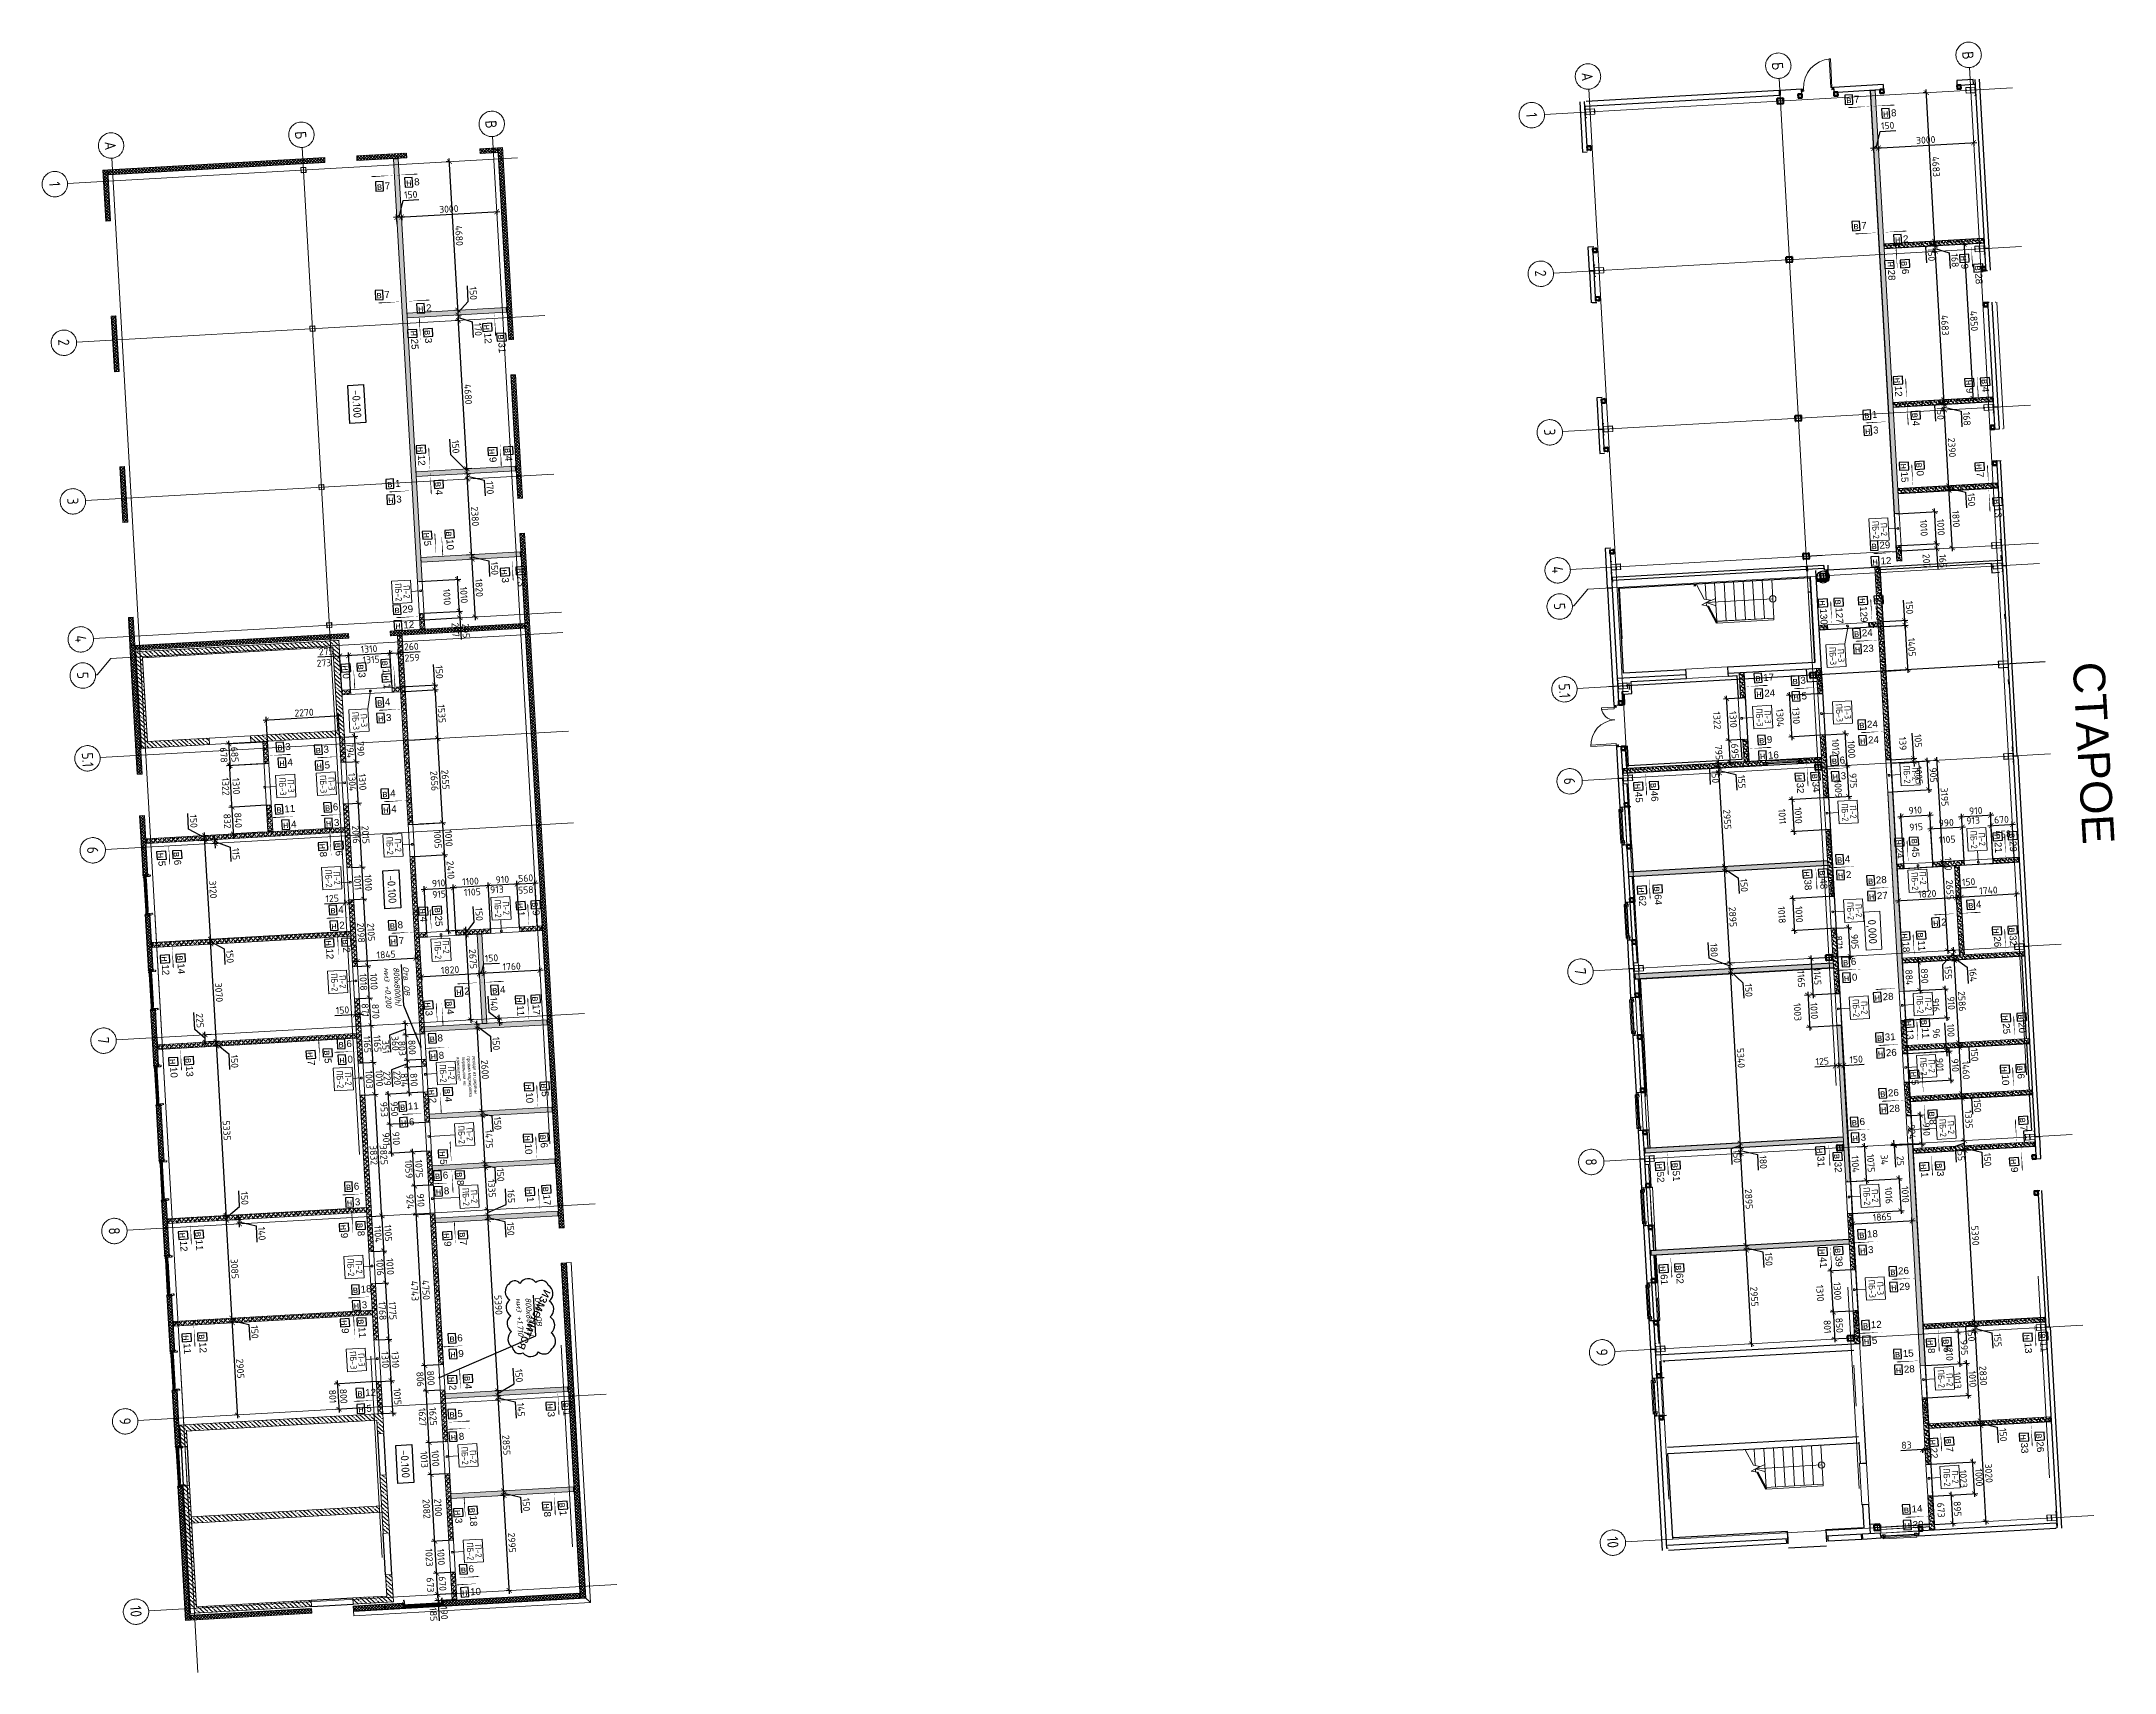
# Model space of a CAD drawing. Header units: metres. Extents: x 107714.6 to 107779.8, y 110796.6 to 110847.9.
import ezdxf
from ezdxf import colors
from ezdxf.entities.mleader import LeaderData, LeaderLine
from ezdxf.enums import TextEntityAlignment as Align
from ezdxf.math import Vec2, Vec3

# ---------------------------------------------------------------- set-up
doc = ezdxf.new("R2010")
doc.units = ezdxf.units.M
doc.set_wipeout_variables(frame=1)
doc.header["$PDMODE"] = 35
doc.header["$PDSIZE"] = 0.01
for name, pattern in [('_ШТР__3__1_5_', [4.5, 3, -1.5]), ('CENTER', [50.8, 31.75, -6.35, 6.35, -6.35]), ('GOST2.303 5', [24, 20, -1.5, 1, -1.5]), ('XKITLINE00', [0]), ('XKITLINE02', [4, 2, -2]), ('невидимаяX2', [19.05, 12.7, -6.35])]:
    doc.linetypes.add(name, pattern=pattern)
for name, color, linetype, lineweight in [('0_Выноски текст', 7, 'Continuous', 9), ('F-670-M_FSP', 7, 'Continuous', 9), ('Part', 5, 'Continuous', 0), ('S-WALL-PATT', 7, 'Continuous', 0), ('Выноски', 7, 'Continuous', 15), ('Высотные отметки', 7, 'Continuous', 9), ('Обобщенные модели', 7, 'Continuous', 18), ('Обычные линии', 7, 'Continuous', 40), ('Окна', 251, 'Continuous', 9), ('ОСИ', 251, 'CENTER', 18), ('Основной', 7, 'Continuous', 30), ('Основные надписи', 7, 'Continuous', 30), ('Размерные', 45, 'Continuous', 15), ('Стены', 7, 'Continuous', 18), ('Стены разрез', 7, 'Continuous', 30), ('Стены штриховка', 7, 'Continuous', 9), ('Типовые аннотации', 7, 'Continuous', 18), ('Цоколь', 252, 'Continuous', 18), ('Элементы узлов', 7, 'Continuous', 18)]:
    doc.layers.add(name, color=color, linetype=linetype, lineweight=lineweight)
for name, color, linetype in [('2023.11.08_В_ОТКЛОНЕНИЯ', 7, 'Continuous'), ('2023.11.08_Н_ОТКЛОНЕНИЯ', 7, 'Continuous'), ('2023.11.14_В_ОТКЛОНЕНИЯ', 7, 'Continuous'), ('2023.11.14_Н_ОТКЛОНЕНИЯ', 7, 'Continuous'), ('_1-1_ Внутренние стены', 7, 'Continuous'), ('_4-3_ маркировка на кладочных планах АР', 7, 'Continuous'), ('A-WALL-PATT', 181, 'Continuous'), ('HAUPTPROFIL', 7, 'Continuous'), ('S-METL', 7, 'Continuous'), ('размеры', 7, 'Continuous'), ('размеры дв проемов', 7, 'Continuous'), ('Слой3', 7, 'Continuous')]:
    doc.layers.add(name, color=color, linetype=linetype)
doc.layers.add('Вспомогательные', color=6, linetype='Continuous', plot=False)
for name, color, linetype, lineweight, true_color in [('Двери', 7, 'Continuous', 9, 0x804000), ('Импосты витража', 7, 'Continuous', 9, 0x004080), ('Каркас несущий', 7, 'Continuous', 18, 0x800040), ('Каркас_Импост', 7, 'Continuous', 9, 0x804000), ('Лестницы', 7, 'Continuous', 9, 0x506c76), ('Монтажный зазор', 7, 'Continuous', 9, 0x804000), ('Несущие колонны', 7, 'Continuous', 18, 0x800040), ('Ограждение', 7, 'Continuous', 9, 0x408080), ('Отлив', 7, 'Continuous', 9, 0x008080), ('Панель', 7, 'Continuous', 9, 0x804000), ('Поручни', 7, 'Continuous', 9, 0x408080), ('Скрытые грани', 7, 'Continuous', 18, 0x800040)]:
    doc.layers.add(name, color=color, linetype=linetype, lineweight=lineweight, true_color=true_color)
doc.layers.get('Двери').off()
doc.styles.add('AxeAndPointZ', font='arial.ttf')
doc.styles.add('GOST 2.304 type A', font='isocpeur.ttf')
doc.styles.add('GOST Common', font='GOST_Common.ttf', dxfattribs={"width": 0.9, "height": 350})
doc.styles.add('PDF ISOCPEUR', font='isocpeur.ttf')
doc.styles.add('PDF ISOCPEUR Italic', font='isocpeui.ttf')
doc.styles.add('стиль1', font='isocpeur.ttf')
doc.dimstyles.new('ISO-25', dxfattribs={"dimtxt": 0.22, "dimasz": 0.15, "dimexe": 0.1, "dimexo": 0, "dimgap": 0.06, "dimtad": 1, "dimdec": 0, "dimlfac": 1000, "dimtxsty": 'GOST 2.304 type A', "dimblk": 'ARCHTICK', "dimcen": 2.5, "dimdle": 0.1, "dimadec": 0, "dimazin": 0, "dimtfac": 1, "dimtdec": 0, "dimtmove": 0, "dimatfit": 3, "dimfxl": 1, "dimarcsym": 0})
doc.dimstyles.new('снизу', dxfattribs={"dimtxt": 0.22, "dimasz": 0.1, "dimexe": 0.1, "dimexo": 0, "dimgap": 0.06, "dimtad": 1, "dimdec": 0, "dimlfac": 1000, "dimtxsty": 'GOST 2.304 type A', "dimblk": 'OBLIQUE', "dimcen": 2.5, "dimdle": 0.1, "dimse1": 1, "dimse2": 1, "dimsd1": 1, "dimsd2": 1, "dimadec": 0, "dimazin": 0, "dimtfac": 1, "dimtdec": 0, "dimtofl": 0, "dimtmove": 2, "dimatfit": 3, "dimfxl": 1, "dimarcsym": 0})
pattern_1 = [(318.25305, (108242.52607, 113595.21335), (0.126842892, 0.142130682), []), (318.25305, (108242.53372, 113595.07886), (0.126842892, 0.142130682), [0.238125, -0.047625, 0, -0.047625])]
pattern_2 = [(228.2530497, (108242.52664, 113595.20337), (0.0746092818, -0.0665841954), []), (228.2530497, (108242.53065, 113595.13278), (0.0746092818, -0.0665841954), [0.05, -0.05])]
pattern_3 = [(228.2530497, (108242.52607, 113595.21335), (0.0746092818, -0.0665841954), []), (228.2530497, (108242.53009, 113595.14276), (0.0746092818, -0.0665841954), [0.05, -0.05])]
pattern_4 = [(45, (-17085, -9191.363), (-13.258252, 13.258252), []), (135, (-17085, -9191.363), (-13.258252, -13.258252), [])]

msp = doc.modelspace()

# ---------------------------------------------------------------- texts
at = {"layer": '2023.11.08_В_ОТКЛОНЕНИЯ', "style": 'AxeAndPointZ'}
for s, rotation, p in [('в 7', 3.25305, (107771.3724, 110845.9393)), ('в 7', 3.25305, (107725.1277, 110843.2105)), ('в 7', 3.25305, (107771.5983, 110841.9653)), ('в 7', 3.25305, (107725.1156, 110839.793)), ('в 1', 3.25305, (107771.9363, 110836.0191)), ('в 0', 273.25305, (107773.5675, 110834.6229)), ('в 1', 3.25305, (107725.4535, 110833.8468)), ('в 13', 273.25305, (107776.0136, 110833.4785)), ('в 10', 273.25305, (107727.2951, 110832.4625)), ('в 29', 3.25305, (107772.1702, 110831.9032)), ('в 23', 273.25305, (107729.5309, 110831.3062)), ('в 127', 273.25305, (107771.0154, 110830.3161)), ('в 129', 273.25305, (107772.2781, 110830.3885)), ('в 29', 3.25305, (107725.6786, 110829.8878)), ('в 24', 3.25305, (107771.6161, 110829.1449)), ('в 1', 273.25305, (107725.2842, 110828.3915)), ('в 3', 273.25305, (107724.5253, 110828.2736)), ('в 17', 3.25305, (107768.5127, 110827.7403)), ('в 3', 3.25305, (107769.6825, 110827.6515)), ('в 4', 3.25305, (107725.1333, 110826.9725)), ('в 24', 3.25305, (107771.7793, 110826.2684)), ('в 3', 3.25305, (107721.9949, 110825.566)), ('в 3', 3.25305, (107723.1997, 110825.4792)), ('в 9', 3.25305, (107768.6279, 110825.7892)), ('в 6', 3.25305, (107770.9173, 110825.1401)), ('в 46', 273.25305, (107765.2062, 110824.5458)), ('в 34', 273.25305, (107770.2863, 110824.8345)), ('в 11', 3.25305, (107721.9662, 110823.6067)), ('в 6', 3.25305, (107723.4933, 110823.6696)), ('в 4', 3.25305, (107725.2966, 110824.0961)), ('в 6', 273.25305, (107723.8036, 110822.6622)), ('в 45', 273.25305, (107773.4209, 110822.7905)), ('в 29', 273.25305, (107776.4907, 110822.965)), ('в 6', 273.25305, (107718.7234, 110822.3735)), ('в 48', 273.25305, (107770.5265, 110821.7894)), ('в 4', 3.25305, (107771.0808, 110822.0323)), ('в 64', 273.25305, (107765.317, 110821.2868)), ('в 28', 3.25305, (107772.0579, 110821.3671)), ('в 4', 3.25305, (107723.6638, 110820.4366)), ('в 25', 273.25305, (107726.9382, 110820.6182)), ('в 9', 273.25305, (107730.008, 110820.7927)), ('в 4', 3.25305, (107775.2077, 110820.5998)), ('в 8', 3.25305, (107725.532, 110819.9546)), ('в 11', 273.25305, (107773.611, 110819.8365)), ('в 32', 273.25305, (107776.4904, 110820.0002)), ('в 2', 273.25305, (107724.0437, 110819.6171)), ('в 14', 273.25305, (107718.8342, 110819.1145)), ('в 6', 3.25305, (107771.2698, 110818.7999)), ('в 4', 3.25305, (107728.7539, 110817.9179)), ('в 4', 273.25305, (107727.304, 110817.6742)), ('в 17', 273.25305, (107730.0076, 110817.8279)), ('в 20', 273.25305, (107776.7729, 110817.2618)), ('в 31', 3.25305, (107772.3389, 110816.4242)), ('в 11', 273.25305, (107773.7301, 110817.0889)), ('в 13', 273.25305, (107719.0951, 110815.887)), ('в 5', 273.25305, (107723.4564, 110816.1317)), ('в 6', 3.25305, (107723.9194, 110816.2176)), ('в 6', 273.25305, (107776.7412, 110815.6474)), ('в 4', 273.25305, (107727.2474, 110814.9166)), ('в 5', 273.25305, (107730.2901, 110815.0895)), ('в 26', 3.25305, (107772.4387, 110814.6668)), ('в 11', 3.25305, (107725.8561, 110814.2519)), ('в 6', 3.25305, (107771.5449, 110813.7638)), ('в 8', 273.25305, (107773.9709, 110814.2065)), ('в 7', 273.25305, (107776.8277, 110814.0097)), ('в 6', 273.25305, (107730.2584, 110813.4751)), ('в 32', 273.25305, (107770.9802, 110812.8694)), ('в 6', 3.25305, (107724.1528, 110811.7304)), ('в 6', 3.25305, (107726.9533, 110812.0776)), ('в 8', 273.25305, (107727.6256, 110812.2947)), ('в 51', 273.25305, (107765.8887, 110812.5903)), ('в 3', 273.25305, (107774.2037, 110812.5771)), ('в 17', 273.25305, (107730.345, 110811.8374)), ('в 8', 273.25305, (107724.4975, 110810.6971)), ('в 11', 273.25305, (107719.4059, 110810.4179)), ('в 7', 273.25305, (107727.7209, 110810.4048)), ('в 18', 3.25305, (107771.7786, 110810.2264)), ('в 62', 273.25305, (107765.9999, 110809.3664)), ('в 39', 273.25305, (107771.0081, 110809.9067)), ('в 18', 3.25305, (107724.3696, 110808.4906)), ('в 26', 3.25305, (107772.7573, 110809.0628)), ('в 11', 273.25305, (107724.5291, 110807.6683)), ('в 12', 3.25305, (107771.8984, 110807.3714)), ('в 12', 273.25305, (107719.5172, 110807.1941)), ('в 6', 3.25305, (107727.4096, 110806.955)), ('в 6', 273.25305, (107774.4171, 110807.0403)), ('в 11', 273.25305, (107777.4573, 110807.2131)), ('в 15', 3.25305, (107772.9049, 110806.4645)), ('в 12', 3.25305, (107724.5123, 110805.2319)), ('в 4', 273.25305, (107727.8768, 110805.8809)), ('в 5', 3.25305, (107727.4111, 110804.5722)), ('в 1', 273.25305, (107730.9745, 110805.0408)), ('в 7', 273.25305, (107774.4935, 110803.9045)), ('в 26', 273.25305, (107777.3426, 110804.0665)), ('в 18', 273.25305, (107728.0295, 110801.7333)), ('в 1', 273.25305, (107730.8598, 110801.8942)), ('в 14', 3.25305, (107773.183, 110801.5723)), ('в 6', 3.25305, (107727.7672, 110799.6839))]:
    msp.add_text(s, height=0.22, rotation=rotation, dxfattribs=at).set_placement(p)
at = {"layer": '2023.11.08_Н_ОТКЛОНЕНИЯ', "style": 'AxeAndPointZ'}
for s, rotation, p in [('н 8', 3.25305, (107772.5301, 110845.5093)), ('н 8', 3.25305, (107726.0474, 110843.337)), ('н 2', 3.25305, (107772.9057, 110841.5437)), ('н 2', 3.25305, (107726.423, 110839.3714)), ('н 3', 3.25305, (107771.9644, 110835.5249)), ('н 15', 273.25305, (107773.0733, 110834.5948)), ('н 7', 273.25305, (107775.4552, 110834.5799)), ('н 3', 3.25305, (107725.4816, 110833.3526)), ('н 5', 273.25305, (107726.5905, 110832.4225)), ('н 12', 3.25305, (107772.1983, 110831.409)), ('н 3', 273.25305, (107729.0375, 110831.2634)), ('н 130', 273.25305, (107770.5212, 110830.288)), ('н 129', 273.25305, (107771.7839, 110830.3604)), ('н 12', 3.25305, (107725.7066, 110829.3936)), ('н 23', 3.25305, (107771.6442, 110828.6506)), ('н 0', 273.25305, (107724.0311, 110828.2455)), ('н 1', 273.25305, (107725.3159, 110827.9288)), ('н 24', 3.25305, (107768.5408, 110827.2461)), ('н 5', 3.25305, (107769.7106, 110827.1573)), ('н 3', 3.25305, (107725.1614, 110826.4783)), ('н 24', 3.25305, (107771.8074, 110825.7742)), ('н 4', 3.25305, (107722.0581, 110825.0738)), ('н 5', 3.25305, (107723.2278, 110824.985)), ('н 16', 3.25305, (107768.6559, 110825.295)), ('н 45', 273.25305, (107764.712, 110824.5177)), ('н 32', 273.25305, (107769.7921, 110824.8064)), ('н 3', 3.25305, (107770.9454, 110824.6459)), ('н 4', 3.25305, (107725.3247, 110823.6019)), ('н 4', 3.25305, (107722.1732, 110823.1227)), ('н 3', 3.25305, (107723.5214, 110823.1754)), ('н 8', 273.25305, (107723.3094, 110822.6341)), ('н 24', 273.25305, (107772.9267, 110822.7624)), ('н 21', 273.25305, (107776.022, 110822.9384)), ('н 5', 273.25305, (107718.2292, 110822.3454)), ('н 38', 273.25305, (107770.0323, 110821.7613)), ('н 2', 3.25305, (107771.1089, 110821.5381)), ('н 62', 273.25305, (107764.8228, 110821.2587)), ('н 27', 3.25305, (107772.086, 110820.8729)), ('н 4', 273.25305, (107726.4722, 110820.5917)), ('н 1', 273.25305, (107729.5393, 110820.766)), ('н 2', 3.25305, (107723.6919, 110819.9424)), ('н 18', 273.25305, (107773.1168, 110819.8084)), ('н 2', 3.25305, (107774.1062, 110820.0414)), ('н 26', 273.25305, (107775.9962, 110819.9721)), ('н 12', 273.25305, (107723.5089, 110819.5867)), ('н 7', 3.25305, (107725.5601, 110819.4604)), ('н 12', 273.25305, (107718.34, 110819.0864)), ('н 0', 3.25305, (107771.2979, 110818.3057)), ('н 2', 3.25305, (107727.6235, 110817.8691)), ('н 28', 3.25305, (107772.2668, 110817.692)), ('н 28', 3.25305, (107772.2668, 110817.692)), ('н 3', 273.25305, (107726.634, 110817.6361)), ('н 11', 273.25305, (107729.5134, 110817.7998)), ('н 25', 273.25305, (107776.2787, 110817.2337)), ('в 8', 3.25305, (107726.7879, 110816.3943)), ('н 13', 273.25305, (107773.2359, 110817.0608)), ('н 7', 273.25305, (107722.93, 110816.0745)), ('н 0', 3.25305, (107723.9475, 110815.7234)), ('н 8', 3.25305, (107726.819, 110815.8474)), ('н 26', 3.25305, (107772.3669, 110815.93)), ('н 10', 273.25305, (107718.6009, 110815.8589)), ('н 5', 273.25305, (107773.4019, 110815.4576)), ('н 10', 273.25305, (107776.247, 110815.6193)), ('н 2', 273.25305, (107726.7532, 110814.8885)), ('н 10', 273.25305, (107729.7959, 110815.0614)), ('н 6', 3.25305, (107725.8842, 110813.7577)), ('н 28', 3.25305, (107772.4668, 110814.1726)), ('н 10', 273.25305, (107729.7642, 110813.447)), ('н 3', 3.25305, (107771.573, 110813.2696)), ('н 5', 273.25305, (107727.0914, 110812.9548)), ('н 31', 273.25305, (107770.4401, 110813.0554)), ('н 9', 273.25305, (107776.5381, 110812.7098)), ('н 52', 273.25305, (107765.3945, 110812.5622)), ('н 1', 273.25305, (107773.7095, 110812.549)), ('н 3', 3.25305, (107724.1809, 110811.2362)), ('н 8', 3.25305, (107726.9814, 110811.5834)), ('н 1', 273.25305, (107729.8264, 110811.7663)), ('н 12', 273.25305, (107718.9117, 110810.3899)), ('н 9', 273.25305, (107723.9712, 110810.6398)), ('н 9', 273.25305, (107727.2267, 110810.3767)), ('н 41', 273.25305, (107770.5139, 110809.8786)), ('н 3', 3.25305, (107771.8067, 110809.7322)), ('н 61', 273.25305, (107765.5057, 110809.3383)), ('н 29', 3.25305, (107772.7853, 110808.5686)), ('н 3', 3.25305, (107724.3977, 110807.9964)), ('н 9', 273.25305, (107724.0006, 110807.6383)), ('н 11', 273.25305, (107719.023, 110807.166)), ('н 5', 3.25305, (107771.9265, 110806.8772)), ('н 8', 273.25305, (107773.9229, 110807.0122)), ('н 13', 273.25305, (107776.9631, 110807.185)), ('н 9', 3.25305, (107727.4376, 110806.4608)), ('н 28', 3.25305, (107772.933, 110805.9703)), ('н 2', 273.25305, (107727.3826, 110805.8528)), ('н 5', 3.25305, (107724.5404, 110804.7377)), ('н 3', 273.25305, (107730.4803, 110805.0127)), ('н 8', 3.25305, (107727.4518, 110803.855)), ('н 22', 273.25305, (107773.9993, 110803.8765)), ('н 33', 273.25305, (107776.8484, 110804.0384)), ('н 3', 273.25305, (107727.5695, 110801.6641)), ('н 8', 273.25305, (107730.3656, 110801.8661)), ('н 30', 3.25305, (107773.2111, 110801.0781)), ('н 10', 3.25305, (107727.8079, 110798.9672))]:
    msp.add_text(s, height=0.22, rotation=rotation, dxfattribs=at).set_placement(p)
at = {"layer": '2023.11.14_В_ОТКЛОНЕНИЯ', "style": 'AxeAndPointZ'}
for s, p in [('в 6', (107773.1029, 110840.9706)), ('в 28', (107775.4131, 110840.8298)), ('в 3', (107726.6202, 110838.7982)), ('в 31', (107728.9304, 110838.6575)), ('в 4', (107775.6258, 110837.2575)), ('в 4', (107773.4382, 110836.1942)), ('в 4', (107729.1431, 110835.0852)), ('в 4', (107726.9555, 110834.0219))]:
    msp.add_text(s, height=0.22, rotation=273.25305, dxfattribs=at).set_placement(p)
at = {"layer": '2023.11.14_Н_ОТКЛОНЕНИЯ', "style": 'AxeAndPointZ'}
for s, p in [('н 28', (107772.6662, 110840.951)), ('н 9', (107774.9697, 110841.1391)), ('н 25', (107726.1835, 110838.7787)), ('н 12', (107728.487, 110838.9668)), ('н 12', (107772.8798, 110837.2957)), ('н 9', (107775.1316, 110837.2295)), ('н 12', (107726.3971, 110835.1234)), ('н 9', (107728.6489, 110835.0572))]:
    msp.add_text(s, height=0.22, rotation=273.25305, dxfattribs=at).set_placement(p)
at = {"layer": '_4-3_ маркировка на кладочных планах АР', "lineweight": 5, "char_height": 0.2, "attachment_point": 2, "rotation": 273.25305, "style": 'стиль1'}
for s, insert in [('\\A1;\\pxqc,t0,20;{\\W0.8;ПБ-2 \\H0.66x;\\S^  ;\\S^  ;}', (107772.4039, 110832.3787)), ('\\A1;\\pxqc,t0,20;{\\W0.8;П-2 \\H0.66x;\\S^  ;\\S^  ;}', (107772.6615, 110832.3934)), ('\\A1;\\pxqc,t0,20;{\\W0.8;ПБ-2 \\H0.66x;\\S^  ;\\S^  ;}', (107725.9092, 110830.4158)), ('\\A1;\\pxqc,t0,20;{\\W0.8;П-2 \\H0.66x;\\S^  ;\\S^  ;}', (107726.1669, 110830.4304)), ('\\A1;\\pxqc,t0,20;{\\W0.8;ПБ-3 \\H0.66x;\\S^  ;\\S^  ;}', (107771.0539, 110828.4093)), ('\\A1;\\pxqc,t0,20;{\\W0.8;П-3 \\H0.66x;\\S^  ;\\S^  ;}', (107771.3115, 110828.424)), ('\\A1;\\pxqc,t0,20;{\\W0.8;ПБ-3 \\H0.66x;\\S^  ;\\S^  ;}', (107771.2582, 110826.6194)), ('\\A1;\\pxqc,t0,20;{\\W0.8;ПБ-3 \\H0.66x;\\S^  ;\\S^  ;}', (107724.5637, 110826.3668)), ('\\A1;\\pxqc,t0,20;{\\W0.8;П-3 \\H0.66x;\\S^  ;\\S^  ;}', (107724.8214, 110826.3814)), ('\\A1;\\pxqc,t0,20;{\\W0.8;ПБ-3 \\H0.66x;\\S^  ;\\S^  ;}', (107768.7472, 110826.4767)), ('\\A1;\\pxqc,t0,20;{\\W0.8;П-3 \\H0.66x;\\S^  ;\\S^  ;}', (107769.0049, 110826.4913)), ('\\A1;\\pxqc,t0,20;{\\W0.8;П-3 \\H0.66x;\\S^  ;\\S^  ;}', (107771.5158, 110826.634)), ('\\A1;\\pxqc,t0,20;{\\W0.8;ПБ-2 \\H0.66x;\\S^  ;\\S^  ;}', (107773.3865, 110824.682)), ('\\A1;\\pxqc,t0,20;{\\W0.8;ПБ-3 \\H0.66x;\\S^  ;\\S^  ;}', (107722.2645, 110824.3044)), ('\\A1;\\pxqc,t0,20;{\\W0.8;П-3 \\H0.66x;\\S^  ;\\S^  ;}', (107722.5221, 110824.319)), ('\\A1;\\pxqc,t0,20;{\\W0.8;ПБ-3 \\H0.66x;\\S^  ;\\S^  ;}', (107723.5429, 110824.377)), ('\\A1;\\pxqc,t0,20;{\\W0.8;П-3 \\H0.66x;\\S^  ;\\S^  ;}', (107723.8006, 110824.3917)), ('\\A1;\\pxqc,t0,20;{\\W0.8;П-2 \\H0.66x;\\S^  ;\\S^  ;}', (107773.6442, 110824.6967)), ('\\A1;\\pxqc,t0,20;{\\W0.8;ПБ-2 \\H0.66x;\\S^  ;\\S^  ;}', (107771.4361, 110823.4894)), ('\\A1;\\pxqc,t0,20;{\\W0.8;П-2 \\H0.66x;\\S^  ;\\S^  ;}', (107771.6937, 110823.5041)), ('\\A1;\\pxqc,t0,20;{\\W0.8;ПБ-2 \\H0.66x;\\S^  ;\\S^  ;}', (107725.637, 110822.4377)), ('\\A1;\\pxqc,t0,20;{\\W0.8;П-2 \\H0.66x;\\S^  ;\\S^  ;}', (107725.8946, 110822.4524)), ('\\A1;\\pxqc,t0,20;{\\W0.8;ПБ-2 \\H0.66x;\\S^  ;\\S^  ;}', (107775.49, 110822.628)), ('\\A1;\\pxqc,t0,20;{\\W0.8;П-2 \\H0.66x;\\S^  ;\\S^  ;}', (107775.7476, 110822.6427)), ('\\A1;\\pxqc,t0,20;{\\W0.8;ПБ-2 \\H0.66x;\\S^  ;\\S^  ;}', (107723.7117, 110821.4075)), ('\\A1;\\pxqc,t0,20;{\\W0.8;П-2 \\H0.66x;\\S^  ;\\S^  ;}', (107723.9693, 110821.4221)), ('\\A1;\\pxqc,t0,20;{\\W0.8;ПБ-2 \\H0.66x;\\S^  ;\\S^  ;}', (107773.6342, 110821.3229)), ('\\A1;\\pxqc,t0,20;{\\W0.8;П-2 \\H0.66x;\\S^  ;\\S^  ;}', (107773.8868, 110821.4236)), ('\\A1;\\pxqc,t0,20;{\\W0.8;ПБ-2 \\H0.66x;\\S^  ;\\S^  ;}', (107729.0389, 110820.4575)), ('\\A1;\\pxqc,t0,20;{\\W0.8;П-2 \\H0.66x;\\S^  ;\\S^  ;}', (107729.2966, 110820.4722)), ('\\A1;\\pxqc,t0,20;{\\W0.8;ПБ-2 \\H0.66x;\\S^  ;\\S^  ;}', (107771.6126, 110820.3845)), ('\\A1;\\pxqc,t0,20;{\\W0.8;П-2 \\H0.66x;\\S^  ;\\S^  ;}', (107771.8702, 110820.3991)), ('\\A1;\\pxqc,t0,20;{\\W0.8;ПБ-2 \\H0.66x;\\S^  ;\\S^  ;}', (107727.1514, 110819.1506)), ('\\A1;\\pxqc,t0,20;{\\W0.8;П-2 \\H0.66x;\\S^  ;\\S^  ;}', (107727.4041, 110819.2513)), ('\\A1;\\pxqc,t0,20;{\\W0.8;ПБ-2 \\H0.66x;\\S^  ;\\S^  ;}', (107723.8973, 110818.1421)), ('\\A1;\\pxqc,t0,20;{\\W0.8;П-2 \\H0.66x;\\S^  ;\\S^  ;}', (107724.1549, 110818.1567)), ('\\A1;\\pxqc,t0,20;{\\W0.8;ПБ-2 \\H0.66x;\\S^  ;\\S^  ;}', (107771.7862, 110817.3294)), ('\\A1;\\pxqc,t0,20;{\\W0.8;П-2 \\H0.66x;\\S^  ;\\S^  ;}', (107772.0438, 110817.344)), ('\\A1;\\pxqc,t0,20;{\\W0.8;ПБ-2 \\H0.66x;\\S^  ;\\S^  ;}', (107773.7979, 110817.4437)), ('\\A1;\\pxqc,t0,20;{\\W0.8;П-2 \\H0.66x;\\S^  ;\\S^  ;}', (107774.0556, 110817.4584)), ('\\A1;\\pxqc,t0,20;{\\W0.8;ПБ-2 \\H0.66x;\\S^  ;\\S^  ;}', (107724.0709, 110815.087)), ('\\A1;\\pxqc,t0,20;{\\W0.8;П-2 \\H0.66x;\\S^  ;\\S^  ;}', (107724.3286, 110815.1017)), ('\\A1;\\pxqc,t0,20;{\\W0.8;ПБ-2 \\H0.66x;\\S^  ;\\S^  ;}', (107773.9092, 110815.4869)), ('\\A1;\\pxqc,t0,20;{\\W0.8;П-2 \\H0.66x;\\S^  ;\\S^  ;}', (107774.1668, 110815.5015)), ('\\A1;\\pxqc,t0,20;{\\W0.8;ПБ-2 \\H0.66x;\\S^  ;\\S^  ;}', (107727.8949, 110813.3412)), ('\\A1;\\pxqc,t0,20;{\\W0.8;П-2 \\H0.66x;\\S^  ;\\S^  ;}', (107728.1526, 110813.3559)), ('\\A1;\\pxqc,t0,20;{\\W0.8;ПБ-2 \\H0.66x;\\S^  ;\\S^  ;}', (107774.5158, 110813.5582)), ('\\A1;\\pxqc,t0,20;{\\W0.8;П-2 \\H0.66x;\\S^  ;\\S^  ;}', (107774.7735, 110813.5728)), ('\\A1;\\pxqc,t0,20;{\\W0.8;ПБ-2 \\H0.66x;\\S^  ;\\S^  ;}', (107728.0331, 110811.3859)), ('\\A1;\\pxqc,t0,20;{\\W0.8;П-2 \\H0.66x;\\S^  ;\\S^  ;}', (107728.2907, 110811.4005)), ('\\A1;\\pxqc,t0,20;{\\W0.8;ПБ-2 \\H0.66x;\\S^  ;\\S^  ;}', (107772.1227, 110811.4089)), ('\\A1;\\pxqc,t0,20;{\\W0.8;П-2 \\H0.66x;\\S^  ;\\S^  ;}', (107772.3804, 110811.4236)), ('\\A1;\\pxqc,t0,20;{\\W0.8;ПБ-2 \\H0.66x;\\S^  ;\\S^  ;}', (107724.4074, 110809.1666)), ('\\A1;\\pxqc,t0,20;{\\W0.8;П-2 \\H0.66x;\\S^  ;\\S^  ;}', (107724.6651, 110809.1812)), ('\\A1;\\pxqc,t0,20;{\\W0.8;ПБ-3 \\H0.66x;\\S^  ;\\S^  ;}', (107772.2884, 110808.4936)), ('\\A1;\\pxqc,t0,20;{\\W0.8;П-3 \\H0.66x;\\S^  ;\\S^  ;}', (107772.5461, 110808.5083)), ('\\A1;\\pxqc,t0,20;{\\W0.8;ПБ-3 \\H0.66x;\\S^  ;\\S^  ;}', (107724.4871, 110806.2464)), ('\\A1;\\pxqc,t0,20;{\\W0.8;П-3 \\H0.66x;\\S^  ;\\S^  ;}', (107724.7448, 110806.261)), ('\\A1;\\pxqc,t0,20;{\\W0.8;ПБ-2 \\H0.66x;\\S^  ;\\S^  ;}', (107774.4676, 110805.6627)), ('\\A1;\\pxqc,t0,20;{\\W0.8;ПБ-2 \\H0.66x;\\S^  ;\\S^  ;}', (107727.999, 110803.2408)), ('\\A1;\\pxqc,t0,20;{\\W0.8;ПБ-2 \\H0.66x;\\S^  ;\\S^  ;}', (107774.644, 110802.5578)), ('\\A1;\\pxqc,t0,20;{\\W0.8;П-2 \\H0.66x;\\S^  ;\\S^  ;}', (107774.9017, 110802.5724)), ('\\A1;\\pxqc,t0,20;{\\W0.8;ПБ-2 \\H0.66x;\\S^  ;\\S^  ;}', (107728.17, 110800.2323)), ('\\A1;\\pxqc,t0,20;{\\W0.8;П-2 \\H0.66x;\\S^  ;\\S^  ;}', (107728.4276, 110800.247))]:
    msp.add_mtext(s, dxfattribs=dict(at, insert=insert))
at = {"layer": '_4-3_ маркировка на кладочных планах АР', "color": 1, "lineweight": 5, "char_height": 0.2, "attachment_point": 2, "rotation": 273.25305, "style": 'стиль1'}
for s, insert in [('\\A1;\\pxqc,t0,20;{\\W0.8;ПБ-2 \\H0.66x;\\S^  ;\\S^  ;}', (107727.3152, 110815.2714)), ('\\A1;\\pxqc,t0,20;{\\W0.8;П-2 \\H0.66x;\\S^  ;\\S^  ;}', (107727.5729, 110815.2861))]:
    msp.add_mtext(s, dxfattribs=dict(at, insert=insert))
at = {"layer": '_4-3_ маркировка на кладочных планах АР', "lineweight": 5, "char_height": 0.2, "width": 0.608, "attachment_point": 2, "rotation": 273.25305, "style": 'стиль1'}
for insert in [(107774.7252, 110805.6774), (107728.2567, 110803.2554)]:
    msp.add_mtext('\\A1;\\pxql,t0,20;{\\W0.8;П-2 \\H0.66x;\\S^  ;\\S^  ;}', dxfattribs=dict(at, insert=insert))
at = {"layer": 'Высотные отметки', "insert": (107772.2953, 110820.2571), "char_height": 0.25, "width": 0.841764, "attachment_point": 1, "rotation": 273.25305, "line_spacing_factor": 1.022761, "style": 'GOST 2.304 type A'}
msp.add_mtext('0,000', dxfattribs=at)
at = {"layer": 'ОСИ', "char_height": 0.35, "attachment_point": 1, "rotation": 273.25305, "style": 'GOST Common'}
for s, insert, width in [('\\fGOST Common|b0|i0|c204|p34|;\\W.9;Б', (107769.3756, 110847.2433), 0.310253), ('\\fGOST Common|b0|i0|c204|p34|;\\W.9;В', (107775.3659, 110847.5838), 0.310253), ('\\fGOST Common|b0|i0|c204|p34|;\\W.9;А', (107763.3844, 110846.9176), 0.346329), ('\\fGOST Common|b0|i0|c204|p34|;\\W.9;В', (107728.8832, 110845.4115), 0.310253), ('\\fGOST Common|b0|i0|c204|p34|;\\W.9;1', (107761.638, 110845.6542), 0.187595), ('\\fGOST Common|b0|i0|c204|p34|;\\W.9;А', (107716.9017, 110844.7453), 0.346329), ('\\fGOST Common|b0|i0|c204|p34|;\\W.9;Б', (107722.8929, 110845.071), 0.310253), ('\\fGOST Common|b0|i0|c204|p34|;\\W.9;1', (107715.1553, 110843.4818), 0.187595), ('\\fGOST Common|b0|i0|c204|p34|;\\W.9;2', (107761.9197, 110840.6977), 0.274177), ('\\fGOST Common|b0|i0|c204|p34|;\\W.9;2', (107715.437, 110838.5254), 0.274177), ('\\fGOST Common|b0|i0|c204|p34|;\\W.9;3', (107762.2036, 110835.7031), 0.266962), ('\\fGOST Common|b0|i0|c204|p34|;\\W.9;3', (107715.7209, 110833.5308), 0.266962), ('\\fGOST Common|b0|i0|c204|p34|;\\W.9;4', (107762.4495, 110831.3776), 0.310253), ('\\fGOST Common|b0|i0|c204|p34|;\\W.9;5', (107762.515, 110830.2242), 0.274177), ('\\fGOST Common|b0|i0|c204|p34|;\\W.9;4', (107715.9667, 110829.2053), 0.310253), ('\\fGOST Common|b0|i0|c204|p34|;\\W.9;5', (107716.0323, 110828.0519), 0.274177), ('5.1', (107762.6642, 110827.688), 0.274177), ('5.1', (107716.1815, 110825.5157), 0.274177), ('\\fGOST Common|b0|i0|c204|p34|;\\W.9;6', (107762.8277, 110824.7235), 0.274177), ('\\fGOST Common|b0|i0|c204|p34|;\\W.9;6', (107716.3449, 110822.5512), 0.274177), ('\\fGOST Common|b0|i0|c204|p34|;\\W.9;7', (107763.1682, 110818.7332), 0.274177), ('\\fGOST Common|b0|i0|c204|p34|;\\W.9;7', (107716.6854, 110816.5608), 0.274177), ('\\fGOST Common|b0|i0|c204|p34|;\\W.9;8', (107763.5086, 110812.7428), 0.274177), ('\\fGOST Common|b0|i0|c204|p34|;\\W.9;8', (107717.0259, 110810.5705), 0.274177), ('\\fGOST Common|b0|i0|c204|p34|;\\W.9;9', (107763.8491, 110806.7525), 0.274177), ('\\fGOST Common|b0|i0|c204|p34|;\\W.9;9', (107717.3664, 110804.5802), 0.274177), ('10', (107764.1852, 110800.8394), 0.461772), ('10', (107717.7024, 110798.6671), 0.461772)]:
    msp.add_mtext(s, dxfattribs=dict(at, insert=insert, width=width))
at = {"layer": 'размеры', "color": 1, "style": 'AxeAndPointZ'}
for s, height, rotation, p in [('СТАРОЕ', 1, 273.25305, (107778.4929, 110828.3305)), ('изменится', 0.3, 245.199182, (107730.391, 110808.6312))]:
    msp.add_text(s, height=height, rotation=rotation, dxfattribs=at).set_placement(p)
at = {"layer": 'размеры', "color": 1, "insert": (107728.2282, 110815.9569), "char_height": 0.1, "attachment_point": 1, "rotation": 273.25305, "style": 'AxeAndPointZ'}
msp.add_mtext_dynamic_manual_height_columns('исходя из ширины проёма маркировка перемычки не изменится?', width=1.492025, gutter_width=1.5, heights=[0], dxfattribs=at)
at = {"layer": 'размеры', "insert": (107726.9022, 110798.3852), "char_height": 0.22, "attachment_point": 5, "rotation": 273.25305, "style": 'GOST 2.304 type A'}
msp.add_mtext('185', dxfattribs=at)

# ---------------------------------------------------------------- blocks, each defined once
blk = doc.blocks.new('102_Окно_1Створка_Ф_ГОСТ23166-99 - 1160х1750_1170_h-1445330-_О__L1_0_000_')
at = {"layer": 'Каркас_Импост', "color": 7, "lineweight": 18}
for p, q in [((-638.1, 475), (-638.1, 405)), ((-638.1, 475), (-603.1, 475)), ((-638.1, 405), (-603.1, 405)), ((-618.1, 475), (-538.1, 475)), ((-618.1, 405), (-618.1, 475)), ((-618.1, 475), (-538.1, 475)), ((-618.1, 405), (-618.1, 475)), ((-538.1, 405), (-618.1, 405)), ((-578.1, 405), (-618.1, 405)), ((-578.1, 385), (-578.1, 455)), ((-578.1, 455), (-498.1, 455)), ((-498.1, 385), (-578.1, 385)), ((-538.1, 475), (-538.1, 405)), ((-538.1, 475), (-538.1, 455)), ((-538.1, 440), (461.9, 440)), ((-498.1, 455), (-498.1, 385)), ((-498.1, 420), (421.9, 420)), ((421.9, 455), (421.9, 385)), ((501.9, 455), (421.9, 455)), ((421.9, 385), (501.9, 385)), ((541.9, 475), (461.9, 475)), ((461.9, 475), (461.9, 405)), ((461.9, 475), (461.9, 455)), ((541.9, 475), (461.9, 475)), ((461.9, 405), (541.9, 405)), ((501.9, 385), (501.9, 455)), ((541.9, 405), (501.9, 405)), ((561.9, 475), (526.9, 475)), ((561.9, 405), (526.9, 405)), ((541.9, 405), (541.9, 475)), ((541.9, 405), (541.9, 475)), ((561.9, 475), (561.9, 405))]:
    blk.add_line(p, q, dxfattribs=at)
at = {"layer": 'Отлив', "color": 7}
for p, q in [((491.9, 510), (-568.1, 510)), ((-568.1, 510), (-568.1, 475)), ((-568.1, 475), (491.9, 475)), ((491.9, 475), (491.9, 510))]:
    blk.add_line(p, q, dxfattribs=at)
blk = doc.blocks.new('243_КолоннаНесущая_Труба_ГОСТ 30245-2003 - 120x120x5-1166357-_О__L1_0_000_')
at = {"layer": 'Несущие колонны', "color": 7, "lineweight": 40}
for p, q in [((-60, 51), (-60, 20)), ((-55, -51), (-55, 51)), ((51, 60), (-51, 60)), ((-51, 55), (51, 55)), ((55, 51), (55, -51)), ((60, -51), (60, 51)), ((51, -55), (-51, -55)), ((-51, -60), (51, -60))]:
    blk.add_line(p, q, dxfattribs=at)
for centre, radius, start, end in [((-51, 51), 9, 90, 180), ((-51, 51), 4, 90, 180), ((51, 51), 9, 0, 90), ((51, 51), 4, 0, 90), ((-51, -51), 9, 180, 270), ((-51, -51), 4, 180, 270), ((51, -51), 4, 270, 0), ((51, -51), 9, 270, 360)]:
    blk.add_arc(centre, radius, start, end, dxfattribs=at)
blk = doc.blocks.new('243_КолоннаНесущая_Труба_ГОСТ 30245-2003 - 120x120x5-V5-_О__L1_0_000_')
at = {"layer": 'Несущие колонны', "color": 7, "lineweight": 40}
for p, q in [((-60, 51), (-60, -51)), ((-55, -51), (-55, 51)), ((51, 60), (-51, 60)), ((-51, 55), (51, 55)), ((55, 51), (55, -51)), ((60, 20), (60, 51)), ((51, -55), (-51, -55)), ((-51, -60), (51, -60))]:
    blk.add_line(p, q, dxfattribs=at)
for centre, radius, start, end in [((-51, 51), 9, 90, 180), ((-51, 51), 4, 90, 180), ((51, 51), 9, 0, 90), ((51, 51), 4, 0, 90), ((-51, -51), 9, 180, 270), ((-51, -51), 4, 180, 270), ((51, -51), 4, 270, 0), ((51, -51), 9, 270, 360)]:
    blk.add_arc(centre, radius, start, end, dxfattribs=at)
blk = doc.blocks.new('243_КолоннаНесущая_Труба_ГОСТ 30245-2003 - 120x120x5-1167948-_О__L1_0_000_')
at = {"layer": 'Несущие колонны', "color": 7, "lineweight": 40}
for p, q in [((-60, 51), (-60, -51)), ((-55, -51), (-55, 51)), ((51, 60), (-51, 60)), ((-51, 55), (51, 55)), ((55, 51), (55, -51)), ((60, -51), (60, 51)), ((51, -55), (-51, -55)), ((-51, -60), (51, -60))]:
    blk.add_line(p, q, dxfattribs=at)
for centre, radius, start, end in [((-51, 51), 9, 90, 180), ((-51, 51), 4, 90, 180), ((51, 51), 9, 0, 90), ((51, 51), 4, 0, 90), ((-51, -51), 9, 180, 270), ((-51, -51), 4, 180, 270), ((51, -51), 9, 270, 360), ((51, -51), 4, 270, 0)]:
    blk.add_arc(centre, radius, start, end, dxfattribs=at)
blk = doc.blocks.new('243_КолоннаНесущая_Труба_ГОСТ 30245-2003 - 120x120x5-1251786-_О__L1_0_000_')
at = {"layer": 'Несущие колонны', "color": 7, "lineweight": 40}
for p, q in [((-60, 51), (-60, -51)), ((-55, -51), (-55, 51)), ((51, 60), (-51, 60)), ((-51, 55), (51, 55)), ((55, 51), (55, -51)), ((60, -51), (60, 51)), ((51, -55), (-51, -55)), ((-51, -60), (51, -60))]:
    blk.add_line(p, q, dxfattribs=at)
for centre, radius, start, end in [((-51, 51), 9, 90, 180), ((-51, 51), 4, 90, 180), ((51, 51), 9, 0, 90), ((51, 51), 4, 0, 90), ((-51, -51), 9, 180, 270), ((-51, -51), 4, 180, 270), ((51, -51), 9, 270, 360), ((51, -51), 4, 270, 0)]:
    blk.add_arc(centre, radius, start, end, dxfattribs=at)
blk = doc.blocks.new('243_КолоннаНесущая_Труба_ГОСТ 30245-2003 - 120x120x5-1170525-_О__L1_0_000_')
at = {"layer": 'Несущие колонны', "color": 7, "lineweight": 40}
for p, q in [((-60, 51), (-60, -51)), ((-55, -51), (-55, 51)), ((51, 60), (-51, 60)), ((-51, 55), (51, 55)), ((55, 51), (55, -51)), ((60, -51), (60, 51)), ((51, -55), (-51, -55)), ((-51, -60), (51, -60))]:
    blk.add_line(p, q, dxfattribs=at)
for centre, radius, start, end in [((-51, 51), 9, 90, 180), ((-51, 51), 4, 90, 180), ((51, 51), 9, 0, 90), ((51, 51), 4, 0, 90), ((-51, -51), 9, 180, 270), ((-51, -51), 4, 180, 270), ((51, -51), 9, 270, 360), ((51, -51), 4, 270, 0)]:
    blk.add_arc(centre, radius, start, end, dxfattribs=at)
blk = doc.blocks.new('243_КолоннаНесущая_Труба_ГОСТ 30245-2003 - 120x120x5-V6-_О__L1_0_000_')
at = {"layer": 'Несущие колонны', "color": 7, "lineweight": 40}
for p, q in [((-60, 51), (-60, -51)), ((-55, -51), (-55, 51)), ((51, 60), (-51, 60)), ((-51, 55), (51, 55)), ((55, 51), (55, -51)), ((60, -51), (60, 51)), ((51, -55), (-51, -55)), ((-51, -60), (51, -60))]:
    blk.add_line(p, q, dxfattribs=at)
for centre, radius, start, end in [((-51, 51), 9, 90, 180), ((-51, 51), 4, 90, 180), ((51, 51), 9, 0, 90), ((51, 51), 4, 0, 90), ((-51, -51), 9, 180, 270), ((-51, -51), 4, 180, 270), ((51, -51), 4, 270, 0), ((51, -51), 9, 270, 360)]:
    blk.add_arc(centre, radius, start, end, dxfattribs=at)
blk = doc.blocks.new('253_Балка_Труба_ГОСТ 30245-2003 - 120x120x5-1251540-_О__L1_0_000_')
at = {"layer": 'Каркас несущий', "color": 7}
for p, q in [((622, 60), (-552, 60)), ((-552, 51), (-552, 60)), ((-552, -51), (-552, 51)), ((622, 60), (622, 51)), ((622, 51), (622, -51)), ((-552, -60), (-552, -51)), ((-552, -60), (622, -60)), ((622, -51), (622, -60))]:
    blk.add_line(p, q, dxfattribs=at)
at = {"layer": 'Скрытые грани', "color": 7}
for p, q in [((-552, 55), (622, 55)), ((-552, -55), (622, -55))]:
    blk.add_line(p, q, dxfattribs=at)
blk = doc.blocks.new('253_Балка_Труба_ГОСТ 30245-2003 - 120x120x5-1324223-_О__L1_0_000_')
at = {"layer": 'Каркас несущий', "color": 7}
for p, q in [((592, 60), (-592, 60)), ((-592, 51), (-592, 60)), ((-592, -51), (-592, 51)), ((592, 60), (592, 51)), ((592, 51), (592, -51)), ((-592, -60), (-592, -51)), ((-592, -60), (592, -60)), ((592, -51), (592, -60))]:
    blk.add_line(p, q, dxfattribs=at)
at = {"layer": 'Скрытые грани', "color": 7}
for p, q in [((-592, 55), (592, 55)), ((-592, -55), (592, -55))]:
    blk.add_line(p, q, dxfattribs=at)
blk = doc.blocks.new('102_Окно_1Створка_Ф_ГОСТ23166-99 - 1160х1750_1170_h-1445332-_О__L1_0_000_')
at = {"layer": 'Каркас_Импост', "color": 7, "lineweight": 18}
for p, q in [((-638.1, -475), (-638.1, -405)), ((-638.1, -405), (-603.1, -405)), ((-638.1, -475), (-603.1, -475)), ((-538.1, -405), (-618.1, -405)), ((-618.1, -405), (-618.1, -475)), ((-618.1, -405), (-618.1, -475)), ((-578.1, -405), (-618.1, -405)), ((-618.1, -475), (-538.1, -475)), ((-618.1, -475), (-538.1, -475)), ((-498.1, -385), (-578.1, -385)), ((-578.1, -385), (-578.1, -455)), ((-578.1, -455), (-498.1, -455)), ((-538.1, -475), (-538.1, -405)), ((-538.1, -440), (461.9, -440)), ((-538.1, -475), (-538.1, -455)), ((-498.1, -455), (-498.1, -385)), ((-498.1, -420), (421.9, -420)), ((421.9, -455), (421.9, -385)), ((421.9, -385), (501.9, -385)), ((501.9, -455), (421.9, -455)), ((461.9, -405), (541.9, -405)), ((461.9, -475), (461.9, -405)), ((461.9, -475), (461.9, -455)), ((541.9, -475), (461.9, -475)), ((541.9, -475), (461.9, -475)), ((501.9, -385), (501.9, -455)), ((541.9, -405), (501.9, -405)), ((561.9, -405), (526.9, -405)), ((561.9, -475), (526.9, -475)), ((541.9, -405), (541.9, -475)), ((541.9, -405), (541.9, -475)), ((561.9, -475), (561.9, -405))]:
    blk.add_line(p, q, dxfattribs=at)
at = {"layer": 'Отлив', "color": 7}
for p, q in [((491.9, -475), (-568.1, -475)), ((-568.1, -475), (-568.1, -510)), ((-568.1, -510), (491.9, -510)), ((491.9, -510), (491.9, -475))]:
    blk.add_line(p, q, dxfattribs=at)
blk = doc.blocks.new('Ограждение - Ограждение-1239730-_О__L1_0_000_')
at = {"layer": 'Поручни', "color": 7}
for p, q in [((16289, 4875), (16295, 4875)), ((16289, 4875), (16289, 3058)), ((16295, 4875), (16345, 4875)), ((16295, 4875), (16295, 3061)), ((16345, 4875), (16345, 3084))]:
    blk.add_line(p, q, dxfattribs=at)
blk = doc.blocks.new('Ограждение - Ограждение-1240041-_О__L1_0_000_')
at = {"layer": 'Поручни', "color": 7}
for p, q in [((43499, 4875), (43505, 4875)), ((43499, 4875), (43499, 3058)), ((43505, 4875), (43555, 4875)), ((43505, 4875), (43505, 3061)), ((43555, 4875), (43555, 3084))]:
    blk.add_line(p, q, dxfattribs=at)
blk = doc.blocks.new('Прямоугольный импост - 20х150 мм_Утеплитель_Наружный-1317557-_О__L1_0_000_')
at = {"layer": 'Импосты витража'}
h = blk.add_hatch(dxfattribs=at)
h.set_pattern_fill('FP_8', style=0, pattern_type=2)
h.set_pattern_definition([(225, (6000, -200), (60.1041, -60.1041), []), (135, (6000, -200), (-60.1041, -60.1041), [])])
h.paths.add_polyline_path([(10, -75), (-10, -75), (-10, 75), (10, 75)], flags=0)
at = {"layer": 'Импосты витража', "color": 7, "lineweight": 18}
for p, q in [((-10, 75), (10, 75)), ((-10, -75), (-10, 75)), ((10, 75), (10, -75)), ((10, -75), (-10, -75))]:
    blk.add_line(p, q, dxfattribs=at)
blk = doc.blocks.new('Прямоугольный импост - 20х150 мм_Утеплитель_Наружный-V13-_О__L1_0_000_')
at = {"layer": 'Импосты витража'}
h = blk.add_hatch(dxfattribs=at)
h.set_pattern_fill('FP_9', style=0, pattern_type=2)
h.set_pattern_definition([(315, (-5000, -200), (60.1041, 60.1041), []), (225, (-5000, -200), (60.1041, -60.1041), [])])
h.paths.add_polyline_path([(10, 75), (10, -75), (-10, -75), (-10, 75)], flags=0)
at = {"layer": 'Импосты витража', "color": 7, "lineweight": 18}
for p, q in [((-10, 75), (10, 75)), ((-10, -75), (-10, 75)), ((10, 75), (10, -75)), ((10, -75), (-10, -75))]:
    blk.add_line(p, q, dxfattribs=at)
blk = doc.blocks.new('Прямоугольный импост - 20х150 мм_Утеплитель_Наружный-V14-_О__L1_0_000_')
at = {"layer": 'Импосты витража'}
h = blk.add_hatch(dxfattribs=at)
h.set_pattern_fill('FP_10', style=0, pattern_type=2)
h.set_pattern_definition([(315, (-10000, -200), (60.1041, 60.1041), []), (225, (-10000, -200), (60.1041, -60.1041), [])])
h.paths.add_polyline_path([(10, 75), (10, -75), (-10, -75), (-10, 75)], flags=0)
at = {"layer": 'Импосты витража', "color": 7, "lineweight": 18}
for p, q in [((-10, 75), (10, 75)), ((-10, -75), (-10, 75)), ((10, 75), (10, -75)), ((10, -75), (-10, -75))]:
    blk.add_line(p, q, dxfattribs=at)
blk = doc.blocks.new('Прямоугольный импост - 20х150 мм_Утеплитель_Наружный-V15-_О__L1_0_000_')
at = {"layer": 'Импосты витража'}
h = blk.add_hatch(dxfattribs=at)
h.set_pattern_fill('FP_11', style=0, pattern_type=2)
h.set_pattern_definition([(315, (-15000, -200), (60.1041, 60.1041), []), (225, (-15000, -200), (60.1041, -60.1041), [])])
h.paths.add_polyline_path([(10, 75), (10, -75), (-10, -75), (-10, 75)], flags=0)
at = {"layer": 'Импосты витража', "color": 7, "lineweight": 18}
for p, q in [((-10, 75), (10, 75)), ((-10, -75), (-10, 75)), ((10, 75), (10, -75)), ((10, -75), (-10, -75))]:
    blk.add_line(p, q, dxfattribs=at)
blk = doc.blocks.new('012_Стрелка _ЭлУзла_Линия_ - Стрелка с пустым кружком-1338631-_О__L1_0_000_')
at = {"layer": 'Элементы узлов'}
blk.add_line((1, 0), (2085, 0), dxfattribs=at)
blk = doc.blocks.new('012_Стрелка _ЭлУзла_Линия_ - Стрелка с пустым кружком-1338750-_О__L1_0_000_')
at = {"layer": 'Элементы узлов'}
blk.add_line((1, 0), (2100, 0), dxfattribs=at)
blk = doc.blocks.new('Ось сетки - Круг_Ø8 мм-6577-_О__L1_0_000_')
at = {"layer": 'ОСИ', "lineweight": 20}
for start, end in [(360, 180), (180, 360)]:
    blk.add_arc((0, 0), 4, start, end, dxfattribs=at)
blk = doc.blocks.new('Высотные отметки - Рамка-5093-_О__L1_0_000_')
at = {"layer": 'Типовые аннотации', "lineweight": 9}
for p, q in [((-6, 0), (-6, 5)), ((-6, 5), (6, 5)), ((6, 5), (6, 0)), ((6, 0), (-6, 0))]:
    blk.add_line(p, q, dxfattribs=at)
blk = doc.blocks.new('к2')
at = {"color": 0, "linetype": 'GOST2.303 5', "lineweight": 25, "ltscale": 150}
for p, q in [((4137506, 536686), (4137690, 536686)), ((4137598, 536778), (4137598, 536594))]:
    blk.add_line(p, q, dxfattribs=at)
at = {"color": 0, "linetype": 'Continuous', "lineweight": 60, "ltscale": 150}
for p, q in [((4137508, 536606), (4137508, 536766)), ((4137513, 536606), (4137513, 536766)), ((4137518, 536776), (4137678, 536776)), ((4137518, 536771), (4137678, 536771)), ((4137678, 536601), (4137518, 536601)), ((4137678, 536596), (4137518, 536596)), ((4137683, 536766), (4137683, 536606)), ((4137688, 536766), (4137688, 536606))]:
    blk.add_line(p, q, dxfattribs=at)
for centre, radius, start, end in [((4137518, 536766), 10, 90, 180), ((4137518, 536606), 10, 180, 270), ((4137518, 536766), 5, 90, 180), ((4137518, 536606), 5, 180, 270), ((4137678, 536766), 10, 0, 90), ((4137678, 536766), 5, 0, 90), ((4137678, 536606), 5, 270, 0), ((4137678, 536606), 10, 270, 0)]:
    blk.add_arc(centre, radius, start, end, dxfattribs=at)
at = {"layer": 'Вспомогательные', "color": 0, "ltscale": 10}
blk.add_line((4137513, 536686), (4137683, 536686), dxfattribs=at)
blk = doc.blocks.new('к4')
at = {"color": 0, "linetype": 'GOST2.303 5', "lineweight": 25, "ltscale": 150}
for p, q in [((4150606, 536686), (4150790, 536686)), ((4150698, 536778), (4150698, 536594))]:
    blk.add_line(p, q, dxfattribs=at)
at = {"color": 0, "linetype": 'Continuous', "lineweight": 60, "ltscale": 150}
for p, q in [((4150608, 536606), (4150608, 536766)), ((4150613, 536606), (4150613, 536766)), ((4150618, 536776), (4150778, 536776)), ((4150618, 536771), (4150778, 536771)), ((4150778, 536601), (4150618, 536601)), ((4150778, 536596), (4150618, 536596)), ((4150783, 536766), (4150783, 536606)), ((4150788, 536766), (4150788, 536606))]:
    blk.add_line(p, q, dxfattribs=at)
for centre, radius, start, end in [((4150618, 536766), 10, 90, 180), ((4150618, 536606), 10, 180, 270), ((4150618, 536766), 5, 90, 180), ((4150618, 536606), 5, 180, 270), ((4150778, 536766), 10, 0, 90), ((4150778, 536766), 5, 0, 90), ((4150778, 536606), 5, 270, 0), ((4150778, 536606), 10, 270, 0)]:
    blk.add_arc(centre, radius, start, end, dxfattribs=at)
at = {"layer": 'Вспомогательные', "color": 0, "ltscale": 10}
blk.add_line((4150613, 536686), (4150783, 536686), dxfattribs=at)
blk = doc.blocks.new('к3')
at = {"color": 0, "linetype": 'ByBlock', "lineweight": -2, "ltscale": 200}
for p, q in [((4147418, 542806), (4147418, 542828)), ((4147418, 542806), (4147421, 542806)), ((4147421, 542806), (4147421, 542828)), ((4147426, 542836), (4147505, 542836)), ((4147426, 542833), (4147505, 542833)), ((4147510, 542828), (4147510, 542544)), ((4147513, 542828), (4147513, 542544)), ((4147518, 542539), (4147589, 542539)), ((4147518, 542536), (4147589, 542536)), ((4147594, 542544), (4147594, 542567)), ((4147594, 542567), (4147597, 542567)), ((4147597, 542544), (4147597, 542567)), ((4147599, 542544), (4147599, 542567)), ((4147602, 542567), (4147599, 542567)), ((4147602, 542544), (4147602, 542567)), ((4147678, 542539), (4147607, 542539)), ((4147678, 542536), (4147607, 542536)), ((4147683, 542828), (4147683, 542544)), ((4147686, 542828), (4147686, 542544)), ((4147770, 542836), (4147691, 542836)), ((4147770, 542833), (4147691, 542833)), ((4147775, 542806), (4147775, 542828)), ((4147778, 542806), (4147775, 542806)), ((4147778, 542806), (4147778, 542828))]:
    blk.add_line(p, q, dxfattribs=at)
for centre, radius, start, end in [((4147426, 542828), 8, 90, 180), ((4147426, 542828), 5, 90, 180), ((4147505, 542828), 8, 0, 90), ((4147505, 542828), 5, 0, 90), ((4147518, 542544), 8, 180, 270), ((4147518, 542544), 5, 180, 270), ((4147589, 542544), 8, 270, 0), ((4147589, 542544), 5, 270, 0), ((4147607, 542544), 8, 180, 270), ((4147607, 542544), 5, 180, 270), ((4147678, 542544), 5, 270, 0), ((4147678, 542544), 8, 270, 0), ((4147691, 542828), 8, 90, 180), ((4147691, 542828), 5, 90, 180), ((4147770, 542828), 8, 0, 90), ((4147770, 542828), 5, 0, 90)]:
    blk.add_arc(centre, radius, start, end, dxfattribs=at)
at = {"layer": 'Вспомогательные', "color": 0, "ltscale": 10}
for p, q in [((4147690, 542836), (4147505, 542836)), ((4147683, 542686), (4147513, 542686))]:
    blk.add_line(p, q, dxfattribs=at)
blk = doc.blocks.new('к1')
at = {"color": 0, "linetype": 'ByBlock', "lineweight": -2, "ltscale": 200}
for p, q in [((4142418, 542806), (4142418, 542828)), ((4142418, 542806), (4142421, 542806)), ((4142421, 542806), (4142421, 542828)), ((4142426, 542836), (4142505, 542836)), ((4142426, 542833), (4142505, 542833)), ((4142510, 542828), (4142510, 542544)), ((4142513, 542828), (4142513, 542544)), ((4142518, 542539), (4142589, 542539)), ((4142518, 542536), (4142589, 542536)), ((4142594, 542544), (4142594, 542567)), ((4142594, 542567), (4142597, 542567)), ((4142597, 542544), (4142597, 542567)), ((4142599, 542544), (4142599, 542567)), ((4142602, 542567), (4142599, 542567)), ((4142602, 542544), (4142602, 542567)), ((4142678, 542539), (4142607, 542539)), ((4142678, 542536), (4142607, 542536)), ((4142683, 542828), (4142683, 542544)), ((4142686, 542828), (4142686, 542544)), ((4142770, 542836), (4142691, 542836)), ((4142770, 542833), (4142691, 542833)), ((4142775, 542806), (4142775, 542828)), ((4142778, 542806), (4142775, 542806)), ((4142778, 542806), (4142778, 542828))]:
    blk.add_line(p, q, dxfattribs=at)
for centre, radius, start, end in [((4142426, 542828), 8, 90, 180), ((4142426, 542828), 5, 90, 180), ((4142505, 542828), 8, 0, 90), ((4142505, 542828), 5, 0, 90), ((4142518, 542544), 8, 180, 270), ((4142518, 542544), 5, 180, 270), ((4142589, 542544), 8, 270, 0), ((4142589, 542544), 5, 270, 0), ((4142607, 542544), 8, 180, 270), ((4142607, 542544), 5, 180, 270), ((4142678, 542544), 5, 270, 0), ((4142678, 542544), 8, 270, 0), ((4142691, 542828), 8, 90, 180), ((4142691, 542828), 5, 90, 180), ((4142770, 542828), 8, 0, 90), ((4142770, 542828), 5, 0, 90)]:
    blk.add_arc(centre, radius, start, end, dxfattribs=at)
at = {"layer": 'Вспомогательные', "color": 0, "ltscale": 10}
for p, q in [((4142690, 542836), (4142505, 542836)), ((4142683, 542686), (4142513, 542686))]:
    blk.add_line(p, q, dxfattribs=at)
blk = doc.blocks.new('101_Дверь_Двупольная_Алюминиевая_ГОСТ23747-2015 - ДАН_Дв_2080х1260_800__О_Пр_П-1342844-_О__L1_0_000_')
at = {"layer": 'Каркас_Импост', "color": 7}
for p, q in [((-630, 75), (-600, 75)), ((-630, 5), (-630, 75)), ((-590, 5), (-630, 5)), ((-600, 75), (-600, 25)), ((-600, 25), (-590, 25)), ((-590, 25), (-590, 5)), ((600, 25), (590, 25)), ((590, 25), (590, 5)), ((590, 5), (630, 5)), ((630, 75), (600, 75)), ((600, 75), (600, 25)), ((630, 5), (630, 75))]:
    blk.add_line(p, q, dxfattribs=at)
at = {"layer": 'Монтажный зазор', "color": 7}
for p, q in [((-655, 75), (-630, 75)), ((-655, 5), (-655, 75)), ((-630, 5), (-655, 5)), ((-630, 75), (-630, 5)), ((655, 75), (630, 75)), ((630, 75), (630, 5)), ((630, 5), (655, 5)), ((655, 5), (655, 75))]:
    blk.add_line(p, q, dxfattribs=at)
at = {"layer": 'Панель', "color": 7, "lineweight": 18}
for p, q in [((-600, 875), (-550, 875)), ((-600, 75), (-600, 875)), ((-550, 875), (-550, 75)), ((-550, 75), (-600, 75)), ((600, 475), (550, 475)), ((550, 475), (550, 75)), ((550, 75), (600, 75)), ((600, 75), (600, 475))]:
    blk.add_line(p, q, dxfattribs=at)
at = {"layer": 'Панель', "color": 7}
for centre, radius, start, end in [((-600, 75), 800, 360, 90), ((600, 75), 400, 90, 180)]:
    blk.add_arc(centre, radius, start, end, dxfattribs=at)
blk = doc.blocks.new('101_Дверь_Однопольная_Стальная_Высота_Полотна_ГОСТ 31173-2016 - ДСН_Оп_2080-960_Г_Л_Прг_Псп-1348105-_О__L1_0_000_')
at = {"layer": 'Каркас_Импост', "color": 7}
for p, q in [((-450, 75), (-480, 75)), ((-480, 75), (-480, 5)), ((-480, 5), (-440, 5)), ((-450, 35), (-450, 75)), ((-440, 35), (-450, 35)), ((-440, 5), (-440, 35)), ((450, 35), (440, 35)), ((440, 35), (440, 5)), ((440, 5), (480, 5)), ((480, 75), (450, 75)), ((450, 75), (450, 35)), ((480, 5), (480, 75))]:
    blk.add_line(p, q, dxfattribs=at)
at = {"layer": 'Монтажный зазор', "color": 7}
for p, q in [((-480, 75), (-505, 75)), ((-505, 75), (-505, 5)), ((-505, 5), (-480, 5)), ((-480, 5), (-480, 75)), ((505, 75), (480, 75)), ((480, 75), (480, 5)), ((480, 5), (505, 5)), ((505, 5), (505, 75))]:
    blk.add_line(p, q, dxfattribs=at)
at = {"layer": 'Панель', "color": 7, "lineweight": 18}
for p, q in [((450, 975), (410, 975)), ((410, 975), (410, 75)), ((450, 75), (450, 975)), ((410, 75), (450, 75))]:
    blk.add_line(p, q, dxfattribs=at)
at = {"layer": 'Панель', "color": 7}
blk.add_arc((450, 75), 900, 90, 180, dxfattribs=at)
blk = doc.blocks.new('_ARCHTICK')
at = {"color": 0, "linetype": 'ByBlock', "const_width": 0.15}
blk.add_lwpolyline([(-0.5, -0.5), (0.5, 0.5)], dxfattribs=at)
blk = doc.blocks.new('*D101')
at = {"layer": 'Defpoints', "color": 0, "transparency": 16777216}
for p in [(107775.599, 110804.322), (107775.717, 110804.328), (107775.846, 110801.311)]:
    blk.add_point(p, dxfattribs=at)
at = {"layer": 'размеры', "color": 0, "lineweight": -2, "transparency": 16777216}
for p, q in [((107775.717, 110804.328), (107775.499, 110804.316)), ((107775.776, 110801.207), (107775.594, 110804.421)), ((107775.846, 110801.311), (107775.671, 110801.301))]:
    blk.add_line(p, q, dxfattribs=at)
at = {"layer": 'размеры', "color": 0, "lineweight": -2, "transparency": 16777216, "xscale": 0.15, "yscale": 0.15, "zscale": 0.15}
for p, rotation in [((107775.599, 110804.322), 93.25304974487426), ((107775.771, 110801.306), 273.2530497448743)]:
    blk.add_blockref('_ARCHTICK', p, dxfattribs=dict(at, rotation=rotation))
at = {"layer": 'размеры', "color": 0, "transparency": 16777216, "insert": (107775.855, 110802.824), "char_height": 0.22, "attachment_point": 5, "rotation": 273.25305, "style": 'GOST 2.304 type A'}
blk.add_mtext('3020', dxfattribs=at)
blk = doc.blocks.new('*D102')
at = {"layer": 'Defpoints', "color": 0, "transparency": 16777216}
for p in [(107775.535, 110804.468), (107775.591, 110804.471), (107775.717, 110804.328)]:
    blk.add_point(p, dxfattribs=at)
at = {"layer": 'размеры', "color": 0, "lineweight": -2, "transparency": 16777216}
for p, q in [((107775.717, 110804.328), (107775.499, 110804.316)), ((107775.535, 110804.468), (107775.691, 110804.477)), ((107775.605, 110804.222), (107775.585, 110804.571)), ((107775.595, 110804.396), (107776.123, 110804.27)), ((107776.123, 110804.27), (107776.151, 110803.777))]:
    blk.add_line(p, q, dxfattribs=at)
at = {"layer": 'размеры', "color": 0, "lineweight": -2, "transparency": 16777216, "xscale": 0.15, "yscale": 0.15, "zscale": 0.15}
for p, rotation in [((107775.591, 110804.471), 93.25304974487426), ((107775.599, 110804.322), 273.2530497448743)]:
    blk.add_blockref('_ARCHTICK', p, dxfattribs=dict(at, rotation=rotation))
at = {"layer": 'размеры', "color": 0, "transparency": 16777216, "insert": (107776.307, 110804.033), "char_height": 0.22, "attachment_point": 5, "rotation": 273.25305, "style": 'GOST 2.304 type A'}
blk.add_mtext('150', dxfattribs=at)
blk = doc.blocks.new('*D103')
at = {"layer": 'Defpoints', "color": 0, "transparency": 16777216}
for p in [(107775.43, 110807.297), (107775.43, 110807.297), (107775.535, 110804.468)]:
    blk.add_point(p, dxfattribs=at)
at = {"layer": 'размеры', "color": 0, "lineweight": -2, "transparency": 16777216}
for p, q in [((107775.596, 110804.371), (107775.424, 110807.397)), ((107775.43, 110807.297), (107775.33, 110807.291)), ((107775.535, 110804.468), (107775.691, 110804.477))]:
    blk.add_line(p, q, dxfattribs=at)
at = {"layer": 'размеры', "color": 0, "lineweight": -2, "transparency": 16777216, "xscale": 0.15, "yscale": 0.15, "zscale": 0.15}
for p, rotation in [((107775.43, 110807.297), 93.25304974487426), ((107775.591, 110804.471), 273.2530497448743)]:
    blk.add_blockref('_ARCHTICK', p, dxfattribs=dict(at, rotation=rotation))
at = {"layer": 'размеры', "color": 0, "transparency": 16777216, "insert": (107775.68, 110805.894), "char_height": 0.22, "attachment_point": 5, "rotation": 273.25305, "style": 'GOST 2.304 type A'}
blk.add_mtext('2830', dxfattribs=at)
blk = doc.blocks.new('*D104')
at = {"layer": 'Defpoints', "color": 0, "transparency": 16777216}
for p in [(107775.289, 110807.444), (107775.421, 110807.452), (107775.43, 110807.297)]:
    blk.add_point(p, dxfattribs=at)
at = {"layer": 'размеры', "color": 0, "lineweight": -2, "transparency": 16777216}
for p, q in [((107775.289, 110807.444), (107775.521, 110807.457)), ((107775.436, 110807.197), (107775.416, 110807.551)), ((107775.43, 110807.297), (107775.33, 110807.291)), ((107775.426, 110807.374), (107775.954, 110807.248)), ((107775.954, 110807.248), (107775.982, 110806.755))]:
    blk.add_line(p, q, dxfattribs=at)
at = {"layer": 'размеры', "color": 0, "lineweight": -2, "transparency": 16777216, "xscale": 0.15, "yscale": 0.15, "zscale": 0.15}
for p, rotation in [((107775.421, 110807.452), 93.25304974487426), ((107775.43, 110807.297), 273.2530497448743)]:
    blk.add_blockref('_ARCHTICK', p, dxfattribs=dict(at, rotation=rotation))
at = {"layer": 'размеры', "color": 0, "transparency": 16777216, "insert": (107776.137, 110807.011), "char_height": 0.22, "attachment_point": 5, "rotation": 273.25305, "style": 'GOST 2.304 type A'}
blk.add_mtext('155', dxfattribs=at)
blk = doc.blocks.new('*D105')
at = {"layer": 'Defpoints', "color": 0, "transparency": 16777216}
for p in [(107775.289, 110807.444), (107775.413, 110807.601), (107775.516, 110807.607)]:
    blk.add_point(p, dxfattribs=at)
at = {"layer": 'размеры', "color": 0, "lineweight": -2, "transparency": 16777216}
for p, q in [((107775.417, 110807.526), (107775.123, 110807.42)), ((107775.123, 110807.42), (107775.151, 110806.926)), ((107775.289, 110807.444), (107775.521, 110807.457)), ((107775.516, 110807.607), (107775.313, 110807.596)), ((107775.427, 110807.352), (107775.407, 110807.701))]:
    blk.add_line(p, q, dxfattribs=at)
at = {"layer": 'размеры', "color": 0, "lineweight": -2, "transparency": 16777216, "xscale": 0.15, "yscale": 0.15, "zscale": 0.15}
for p, rotation in [((107775.413, 110807.601), 93.25304974487426), ((107775.421, 110807.452), 273.2530497448743)]:
    blk.add_blockref('_ARCHTICK', p, dxfattribs=dict(at, rotation=rotation))
at = {"layer": 'размеры', "color": 0, "transparency": 16777216, "insert": (107775.306, 110807.183), "char_height": 0.22, "attachment_point": 5, "rotation": 273.25305, "style": 'GOST 2.304 type A'}
blk.add_mtext('150', dxfattribs=at)
blk = doc.blocks.new('*D106')
at = {"layer": 'Defpoints', "color": 0, "transparency": 16777216}
for p in [(107775.107, 110812.983), (107775.111, 110812.983), (107775.516, 110807.607)]:
    blk.add_point(p, dxfattribs=at)
at = {"layer": 'размеры', "color": 0, "lineweight": -2, "transparency": 16777216}
for p, q in [((107775.111, 110812.983), (107775.007, 110812.977)), ((107775.418, 110807.501), (107775.101, 110813.082)), ((107775.516, 110807.607), (107775.313, 110807.596))]:
    blk.add_line(p, q, dxfattribs=at)
at = {"layer": 'размеры', "color": 0, "lineweight": -2, "transparency": 16777216, "xscale": 0.15, "yscale": 0.15, "zscale": 0.15}
for p, rotation in [((107775.107, 110812.983), 93.25304974487426), ((107775.413, 110807.601), 273.2530497448743)]:
    blk.add_blockref('_ARCHTICK', p, dxfattribs=dict(at, rotation=rotation))
at = {"layer": 'размеры', "color": 0, "transparency": 16777216, "insert": (107775.43, 110810.302), "char_height": 0.22, "attachment_point": 5, "rotation": 273.25305, "style": 'GOST 2.304 type A'}
blk.add_mtext('5390', dxfattribs=at)
blk = doc.blocks.new('*D107')
at = {"layer": 'Defpoints', "color": 0, "transparency": 16777216}
for p in [(107774.972, 110813.125), (107775.098, 110813.132), (107775.111, 110812.983)]:
    blk.add_point(p, dxfattribs=at)
at = {"layer": 'размеры', "color": 0, "lineweight": -2, "transparency": 16777216}
for p, q in [((107774.972, 110813.125), (107775.198, 110813.138)), ((107775.111, 110812.983), (107775.007, 110812.977)), ((107775.113, 110812.883), (107775.093, 110813.232)), ((107775.103, 110813.057), (107775.631, 110812.931)), ((107775.631, 110812.931), (107775.659, 110812.438))]:
    blk.add_line(p, q, dxfattribs=at)
at = {"layer": 'размеры', "color": 0, "lineweight": -2, "transparency": 16777216, "xscale": 0.15, "yscale": 0.15, "zscale": 0.15}
for p, rotation in [((107775.098, 110813.132), 93.25304974487426), ((107775.107, 110812.983), 273.2530497448743)]:
    blk.add_blockref('_ARCHTICK', p, dxfattribs=dict(at, rotation=rotation))
at = {"layer": 'размеры', "color": 0, "transparency": 16777216, "insert": (107775.814, 110812.694), "char_height": 0.22, "attachment_point": 5, "rotation": 273.25305, "style": 'GOST 2.304 type A'}
blk.add_mtext('150', dxfattribs=at)
blk = doc.blocks.new('*D108')
at = {"layer": 'Defpoints', "color": 0, "transparency": 16777216}
for p in [(107775.09, 110813.287), (107775.09, 110813.287), (107774.972, 110813.125)]:
    blk.add_point(p, dxfattribs=at)
at = {"layer": 'размеры', "color": 0, "lineweight": -2, "transparency": 16777216}
for p, q in [((107775.09, 110813.287), (107774.99, 110813.281)), ((107775.104, 110813.033), (107775.084, 110813.387)), ((107775.094, 110813.21), (107774.8, 110813.103)), ((107774.8, 110813.103), (107774.828, 110812.61)), ((107774.972, 110813.125), (107775.198, 110813.138))]:
    blk.add_line(p, q, dxfattribs=at)
at = {"layer": 'размеры', "color": 0, "lineweight": -2, "transparency": 16777216, "xscale": 0.15, "yscale": 0.15, "zscale": 0.15}
for p, rotation in [((107775.09, 110813.287), 93.25304974487426), ((107775.098, 110813.132), 273.2530497448743)]:
    blk.add_blockref('_ARCHTICK', p, dxfattribs=dict(at, rotation=rotation))
at = {"layer": 'размеры', "color": 0, "transparency": 16777216, "insert": (107774.983, 110812.866), "char_height": 0.22, "attachment_point": 5, "rotation": 273.25305, "style": 'GOST 2.304 type A'}
blk.add_mtext('155', dxfattribs=at)
blk = doc.blocks.new('*D109')
at = {"layer": 'Defpoints', "color": 0, "transparency": 16777216}
for p in [(107775.007, 110814.62), (107775.014, 110814.62), (107775.09, 110813.287)]:
    blk.add_point(p, dxfattribs=at)
at = {"layer": 'размеры', "color": 0, "lineweight": -2, "transparency": 16777216}
for p, q in [((107775.007, 110814.62), (107775.114, 110814.626)), ((107775.095, 110813.187), (107775.008, 110814.72)), ((107775.09, 110813.287), (107774.99, 110813.281))]:
    blk.add_line(p, q, dxfattribs=at)
at = {"layer": 'размеры', "color": 0, "lineweight": -2, "transparency": 16777216, "xscale": 0.15, "yscale": 0.15, "zscale": 0.15}
for p, rotation in [((107775.014, 110814.62), 93.25304974487426), ((107775.09, 110813.287), 273.2530497448743)]:
    blk.add_blockref('_ARCHTICK', p, dxfattribs=dict(at, rotation=rotation))
at = {"layer": 'размеры', "color": 0, "transparency": 16777216, "insert": (107775.222, 110813.963), "char_height": 0.22, "attachment_point": 5, "rotation": 273.25305, "style": 'GOST 2.304 type A'}
blk.add_mtext('1335', dxfattribs=at)
blk = doc.blocks.new('*D110')
at = {"layer": 'Defpoints', "color": 0, "transparency": 16777216}
for p in [(107774.887, 110814.763), (107775.005, 110814.77), (107775.007, 110814.62)]:
    blk.add_point(p, dxfattribs=at)
at = {"layer": 'размеры', "color": 0, "lineweight": -2, "transparency": 16777216}
for p, q in [((107774.887, 110814.763), (107775.105, 110814.775)), ((107775.02, 110814.52), (107775, 110814.87)), ((107775.007, 110814.62), (107775.114, 110814.626)), ((107775.01, 110814.695), (107775.314, 110814.622)), ((107775.314, 110814.622), (107775.342, 110814.129))]:
    blk.add_line(p, q, dxfattribs=at)
at = {"layer": 'размеры', "color": 0, "lineweight": -2, "transparency": 16777216, "xscale": 0.15, "yscale": 0.15, "zscale": 0.15}
for p, rotation in [((107775.005, 110814.77), 93.25304974487426), ((107775.014, 110814.62), 273.2530497448743)]:
    blk.add_blockref('_ARCHTICK', p, dxfattribs=dict(at, rotation=rotation))
at = {"layer": 'размеры', "color": 0, "transparency": 16777216, "insert": (107775.498, 110814.385), "char_height": 0.22, "attachment_point": 5, "rotation": 273.25305, "style": 'GOST 2.304 type A'}
blk.add_mtext('150', dxfattribs=at)
blk = doc.blocks.new('*D111')
at = {"layer": 'Defpoints', "color": 0, "transparency": 16777216}
for p in [(107774.873, 110816.225), (107774.923, 110816.227), (107774.887, 110814.763)]:
    blk.add_point(p, dxfattribs=at)
at = {"layer": 'размеры', "color": 0, "lineweight": -2, "transparency": 16777216}
for p, q in [((107774.873, 110816.225), (107775.022, 110816.233)), ((107775.011, 110814.67), (107774.917, 110816.327)), ((107774.887, 110814.763), (107775.105, 110814.775))]:
    blk.add_line(p, q, dxfattribs=at)
at = {"layer": 'размеры', "color": 0, "lineweight": -2, "transparency": 16777216, "xscale": 0.15, "yscale": 0.15, "zscale": 0.15}
for p, rotation in [((107774.923, 110816.227), 93.25304974487426), ((107775.005, 110814.77), 273.2530497448743)]:
    blk.add_blockref('_ARCHTICK', p, dxfattribs=dict(at, rotation=rotation))
at = {"layer": 'размеры', "color": 0, "transparency": 16777216, "insert": (107775.134, 110815.508), "char_height": 0.22, "attachment_point": 5, "rotation": 273.25305, "style": 'GOST 2.304 type A'}
blk.add_mtext('1460', dxfattribs=at)
blk = doc.blocks.new('*D114')
at = {"layer": 'Defpoints', "color": 0, "transparency": 16777216}
for p in [(107774.802, 110816.371), (107774.873, 110816.225), (107774.914, 110816.377)]:
    blk.add_point(p, dxfattribs=at)
at = {"layer": 'размеры', "color": 0, "lineweight": -2, "transparency": 16777216}
for p, q in [((107774.802, 110816.371), (107775.014, 110816.383)), ((107774.873, 110816.225), (107775.022, 110816.233)), ((107774.928, 110816.128), (107774.908, 110816.477)), ((107774.918, 110816.302), (107775.223, 110816.229)), ((107775.223, 110816.229), (107775.251, 110815.736))]:
    blk.add_line(p, q, dxfattribs=at)
at = {"layer": 'размеры', "color": 0, "lineweight": -2, "transparency": 16777216, "xscale": 0.15, "yscale": 0.15, "zscale": 0.15}
for p, rotation in [((107774.914, 110816.377), 93.25304974487426), ((107774.923, 110816.227), 273.2530497448743)]:
    blk.add_blockref('_ARCHTICK', p, dxfattribs=dict(at, rotation=rotation))
at = {"layer": 'размеры', "color": 0, "transparency": 16777216, "insert": (107775.407, 110815.992), "char_height": 0.22, "attachment_point": 5, "rotation": 273.25305, "style": 'GOST 2.304 type A'}
blk.add_mtext('150', dxfattribs=at)
blk = doc.blocks.new('*D115')
at = {"layer": 'Defpoints', "color": 0, "transparency": 16777216}
for p in [(107774.691, 110818.955), (107774.767, 110818.959), (107774.802, 110816.371)]:
    blk.add_point(p, dxfattribs=at)
at = {"layer": 'размеры', "color": 0, "lineweight": -2, "transparency": 16777216}
for p, q in [((107774.691, 110818.955), (107774.867, 110818.965)), ((107774.92, 110816.277), (107774.762, 110819.059)), ((107774.802, 110816.371), (107775.014, 110816.383))]:
    blk.add_line(p, q, dxfattribs=at)
at = {"layer": 'размеры', "color": 0, "lineweight": -2, "transparency": 16777216, "xscale": 0.15, "yscale": 0.15, "zscale": 0.15}
for p, rotation in [((107774.767, 110818.959), 93.25304974487426), ((107774.914, 110816.377), 273.2530497448743)]:
    blk.add_blockref('_ARCHTICK', p, dxfattribs=dict(at, rotation=rotation))
at = {"layer": 'размеры', "color": 0, "transparency": 16777216, "insert": (107775.01, 110817.678), "char_height": 0.22, "attachment_point": 5, "rotation": 273.25305, "style": 'GOST 2.304 type A'}
blk.add_mtext('2586', dxfattribs=at)
blk = doc.blocks.new('*D116')
at = {"layer": 'Defpoints', "color": 0, "transparency": 16777216}
for p in [(107774.682, 110819.118), (107774.691, 110818.955), (107774.758, 110819.123)]:
    blk.add_point(p, dxfattribs=at)
at = {"layer": 'размеры', "color": 0, "lineweight": -2, "transparency": 16777216}
for p, q in [((107774.773, 110818.859), (107774.752, 110819.223)), ((107774.682, 110819.118), (107774.858, 110819.128)), ((107774.691, 110818.955), (107774.867, 110818.965)), ((107774.763, 110819.041), (107775.176, 110818.756)), ((107775.176, 110818.756), (107775.205, 110818.241))]:
    blk.add_line(p, q, dxfattribs=at)
at = {"layer": 'размеры', "color": 0, "lineweight": -2, "transparency": 16777216, "xscale": 0.15, "yscale": 0.15, "zscale": 0.15}
for p, rotation in [((107774.758, 110819.123), 93.25304974487426), ((107774.767, 110818.959), 273.2530497448743)]:
    blk.add_blockref('_ARCHTICK', p, dxfattribs=dict(at, rotation=rotation))
at = {"layer": 'размеры', "color": 0, "transparency": 16777216, "insert": (107775.36, 110818.508), "char_height": 0.22, "attachment_point": 5, "rotation": 273.25305, "style": 'GOST 2.304 type A'}
blk.add_mtext('164', dxfattribs=at)
blk = doc.blocks.new('*D117')
at = {"layer": 'Defpoints', "color": 0, "transparency": 16777216}
for p in [(107774.749, 110819.277), (107774.799, 110819.28), (107774.682, 110819.118)]:
    blk.add_point(p, dxfattribs=at)
at = {"layer": 'размеры', "color": 0, "lineweight": -2, "transparency": 16777216}
for p, q in [((107774.754, 110819.2), (107774.395, 110818.82)), ((107774.799, 110819.28), (107774.649, 110819.272)), ((107774.764, 110819.023), (107774.744, 110819.377)), ((107774.395, 110818.82), (107774.423, 110818.327)), ((107774.682, 110819.118), (107774.858, 110819.128))]:
    blk.add_line(p, q, dxfattribs=at)
at = {"layer": 'размеры', "color": 0, "lineweight": -2, "transparency": 16777216, "xscale": 0.15, "yscale": 0.15, "zscale": 0.15}
for p, rotation in [((107774.749, 110819.277), 93.25304974487426), ((107774.758, 110819.123), 273.2530497448743)]:
    blk.add_blockref('_ARCHTICK', p, dxfattribs=dict(at, rotation=rotation))
at = {"layer": 'размеры', "color": 0, "transparency": 16777216, "insert": (107774.578, 110818.583), "char_height": 0.22, "attachment_point": 5, "rotation": 273.25305, "style": 'GOST 2.304 type A'}
blk.add_mtext('155', dxfattribs=at)
blk = doc.blocks.new('*D118')
at = {"layer": 'Defpoints', "color": 0, "transparency": 16777216}
for p in [(107774.984, 110820.949), (107774.989, 110820.861), (107776.726, 110820.96)]:
    blk.add_point(p, dxfattribs=at)
at = {"layer": 'размеры', "color": 0, "lineweight": -2, "transparency": 16777216}
for p, q in [((107776.726, 110820.96), (107776.716, 110821.148)), ((107776.821, 110821.054), (107774.884, 110820.944)), ((107774.989, 110820.861), (107774.978, 110821.049))]:
    blk.add_line(p, q, dxfattribs=at)
at = {"layer": 'размеры', "color": 0, "lineweight": -2, "transparency": 16777216, "xscale": 0.15, "yscale": 0.15, "zscale": 0.15}
for p, rotation in [((107776.721, 110821.048), 3.253049744874268), ((107774.984, 110820.949), 183.2530497448743)]:
    blk.add_blockref('_ARCHTICK', p, dxfattribs=dict(at, rotation=rotation))
at = {"layer": 'размеры', "color": 0, "transparency": 16777216, "insert": (107775.843, 110821.168), "char_height": 0.22, "attachment_point": 5, "rotation": 3.25305, "style": 'GOST 2.304 type A'}
blk.add_mtext('1740', dxfattribs=at)
blk = doc.blocks.new('*D119')
at = {"layer": 'Defpoints', "color": 0, "transparency": 16777216}
for p in [(107774.834, 110820.941), (107774.841, 110820.818), (107774.989, 110820.861)]:
    blk.add_point(p, dxfattribs=at)
at = {"layer": 'размеры', "color": 0, "lineweight": -2, "transparency": 16777216}
for p, q in [((107774.909, 110820.945), (107774.982, 110821.25)), ((107774.982, 110821.25), (107775.475, 110821.278)), ((107775.084, 110820.955), (107774.734, 110820.935)), ((107774.841, 110820.818), (107774.828, 110821.041)), ((107774.989, 110820.861), (107774.978, 110821.049))]:
    blk.add_line(p, q, dxfattribs=at)
at = {"layer": 'размеры', "color": 0, "lineweight": -2, "transparency": 16777216, "xscale": 0.15, "yscale": 0.15, "zscale": 0.15}
for p, rotation in [((107774.834, 110820.941), 183.2530497448743), ((107774.984, 110820.949), 3.253049744874268)]:
    blk.add_blockref('_ARCHTICK', p, dxfattribs=dict(at, rotation=rotation))
at = {"layer": 'размеры', "color": 0, "transparency": 16777216, "insert": (107775.219, 110821.433), "char_height": 0.22, "attachment_point": 5, "rotation": 3.25305, "style": 'GOST 2.304 type A'}
blk.add_mtext('150', dxfattribs=at)
blk = doc.blocks.new('*D120')
at = {"layer": 'Defpoints', "color": 0, "transparency": 16777216}
for p in [(107773.017, 110820.844), (107773.017, 110820.838), (107774.841, 110820.818)]:
    blk.add_point(p, dxfattribs=at)
at = {"layer": 'размеры', "color": 0, "lineweight": -2, "transparency": 16777216}
for p, q in [((107774.934, 110820.947), (107772.917, 110820.832)), ((107773.017, 110820.844), (107773.023, 110820.738)), ((107774.841, 110820.818), (107774.828, 110821.041))]:
    blk.add_line(p, q, dxfattribs=at)
at = {"layer": 'размеры', "color": 0, "lineweight": -2, "transparency": 16777216, "xscale": 0.15, "yscale": 0.15, "zscale": 0.15}
for p, rotation in [((107773.017, 110820.838), 183.2530497448743), ((107774.834, 110820.941), 3.253049744874268)]:
    blk.add_blockref('_ARCHTICK', p, dxfattribs=dict(at, rotation=rotation))
at = {"layer": 'размеры', "color": 0, "transparency": 16777216, "insert": (107773.916, 110821.059), "char_height": 0.22, "attachment_point": 5, "rotation": 3.25305, "style": 'GOST 2.304 type A'}
blk.add_mtext('1820', dxfattribs=at)
blk = doc.blocks.new('*D121')
at = {"layer": 'Defpoints', "color": 0, "transparency": 16777216}
for p in [(107774.417, 110821.918), (107774.499, 110821.922), (107774.649, 110819.272)]:
    blk.add_point(p, dxfattribs=at)
at = {"layer": 'размеры', "color": 0, "lineweight": -2, "transparency": 16777216}
for p, q in [((107774.499, 110821.922), (107774.317, 110821.912)), ((107774.573, 110819.167), (107774.411, 110822.018)), ((107774.649, 110819.272), (107774.468, 110819.261))]:
    blk.add_line(p, q, dxfattribs=at)
at = {"layer": 'размеры', "color": 0, "lineweight": -2, "transparency": 16777216, "xscale": 0.15, "yscale": 0.15, "zscale": 0.15}
for p, rotation in [((107774.417, 110821.918), 93.25304974487426), ((107774.568, 110819.267), 273.2530497448743)]:
    blk.add_blockref('_ARCHTICK', p, dxfattribs=dict(at, rotation=rotation))
at = {"layer": 'размеры', "color": 0, "transparency": 16777216, "insert": (107774.629, 110821.182), "char_height": 0.22, "attachment_point": 5, "rotation": 273.25305, "style": 'GOST 2.304 type A'}
blk.add_mtext('2655', dxfattribs=at)
blk = doc.blocks.new('*D122')
at = {"layer": 'Defpoints', "color": 0, "transparency": 16777216}
for p in [(107774.408, 110822.068), (107774.499, 110821.922), (107774.505, 110822.073)]:
    blk.add_point(p, dxfattribs=at)
at = {"layer": 'размеры', "color": 0, "lineweight": -2, "transparency": 16777216}
for p, q in [((107774.505, 110822.073), (107774.309, 110822.062)), ((107774.499, 110821.922), (107774.317, 110821.912)), ((107774.423, 110821.818), (107774.403, 110822.167))]:
    blk.add_line(p, q, dxfattribs=at)
at = {"layer": 'размеры', "color": 0, "lineweight": -2, "transparency": 16777216, "xscale": 0.15, "yscale": 0.15, "zscale": 0.15}
for p, rotation in [((107774.408, 110822.068), 93.25304974487426), ((107774.417, 110821.918), 273.2530497448743)]:
    blk.add_blockref('_ARCHTICK', p, dxfattribs=dict(at, rotation=rotation))
at = {"layer": 'размеры', "color": 0, "transparency": 16777216, "insert": (107774.582, 110822.002), "char_height": 0.22, "attachment_point": 5, "rotation": 273.25305, "style": 'GOST 2.304 type A'}
blk.add_mtext('150', dxfattribs=at)
blk = doc.blocks.new('*D123')
at = {"layer": 'Defpoints', "color": 0, "transparency": 16777216}
for p in [(107774.227, 110825.257), (107774.244, 110825.258), (107774.505, 110822.073)]:
    blk.add_point(p, dxfattribs=at)
at = {"layer": 'размеры', "color": 0, "lineweight": -2, "transparency": 16777216}
for p, q in [((107774.244, 110825.258), (107774.127, 110825.252)), ((107774.414, 110821.968), (107774.221, 110825.357)), ((107774.505, 110822.073), (107774.309, 110822.062))]:
    blk.add_line(p, q, dxfattribs=at)
at = {"layer": 'размеры', "color": 0, "lineweight": -2, "transparency": 16777216, "xscale": 0.15, "yscale": 0.15, "zscale": 0.15}
for p, rotation in [((107774.227, 110825.257), 93.25304974487426), ((107774.408, 110822.068), 273.2530497448743)]:
    blk.add_blockref('_ARCHTICK', p, dxfattribs=dict(at, rotation=rotation))
at = {"layer": 'размеры', "color": 0, "transparency": 16777216, "insert": (107774.463, 110824.107), "char_height": 0.22, "attachment_point": 5, "rotation": 273.25305, "style": 'GOST 2.304 type A'}
blk.add_mtext('3195', dxfattribs=at)
blk = doc.blocks.new('*D124')
at = {"layer": 'Defpoints', "color": 0, "transparency": 16777216}
for p in [(107774.602, 110833.752), (107774.674, 110833.756), (107774.776, 110831.949)]:
    blk.add_point(p, dxfattribs=at)
at = {"layer": 'размеры', "color": 0, "lineweight": -2, "transparency": 16777216}
for p, q in [((107774.674, 110833.756), (107774.502, 110833.747)), ((107774.71, 110831.845), (107774.596, 110833.852)), ((107774.776, 110831.949), (107774.604, 110831.94))]:
    blk.add_line(p, q, dxfattribs=at)
at = {"layer": 'размеры', "color": 0, "lineweight": -2, "transparency": 16777216, "xscale": 0.15, "yscale": 0.15, "zscale": 0.15}
for p, rotation in [((107774.602, 110833.752), 93.25304974487426), ((107774.704, 110831.945), 273.2530497448743)]:
    blk.add_blockref('_ARCHTICK', p, dxfattribs=dict(at, rotation=rotation))
at = {"layer": 'размеры', "color": 0, "transparency": 16777216, "insert": (107774.823, 110832.858), "char_height": 0.22, "attachment_point": 5, "rotation": 273.25305, "style": 'GOST 2.304 type A'}
blk.add_mtext('1810', dxfattribs=at)
blk = doc.blocks.new('*D125')
at = {"layer": 'Defpoints', "color": 0, "transparency": 16777216}
for p in [(107774.423, 110833.892), (107774.593, 110833.902), (107774.674, 110833.756)]:
    blk.add_point(p, dxfattribs=at)
at = {"layer": 'размеры', "color": 0, "lineweight": -2, "transparency": 16777216}
for p, q in [((107774.423, 110833.892), (107774.693, 110833.908)), ((107774.674, 110833.756), (107774.502, 110833.747)), ((107774.607, 110833.653), (107774.587, 110834.002)), ((107774.597, 110833.827), (107775.125, 110833.701)), ((107775.125, 110833.701), (107775.153, 110833.208))]:
    blk.add_line(p, q, dxfattribs=at)
at = {"layer": 'размеры', "color": 0, "lineweight": -2, "transparency": 16777216, "xscale": 0.15, "yscale": 0.15, "zscale": 0.15}
for p, rotation in [((107774.593, 110833.902), 93.25304974487426), ((107774.602, 110833.752), 273.2530497448743)]:
    blk.add_blockref('_ARCHTICK', p, dxfattribs=dict(at, rotation=rotation))
at = {"layer": 'размеры', "color": 0, "transparency": 16777216, "insert": (107775.309, 110833.464), "char_height": 0.22, "attachment_point": 5, "rotation": 273.25305, "style": 'GOST 2.304 type A'}
blk.add_mtext('150', dxfattribs=at)
blk = doc.blocks.new('*D126')
at = {"layer": 'Defpoints', "color": 0, "transparency": 16777216}
for p in [(107774.457, 110836.288), (107774.457, 110836.288), (107774.423, 110833.892)]:
    blk.add_point(p, dxfattribs=at)
at = {"layer": 'размеры', "color": 0, "lineweight": -2, "transparency": 16777216}
for p, q in [((107774.457, 110836.288), (107774.358, 110836.283)), ((107774.599, 110833.802), (107774.452, 110836.388)), ((107774.423, 110833.892), (107774.693, 110833.908))]:
    blk.add_line(p, q, dxfattribs=at)
at = {"layer": 'размеры', "color": 0, "lineweight": -2, "transparency": 16777216, "xscale": 0.15, "yscale": 0.15, "zscale": 0.15}
for p, rotation in [((107774.457, 110836.288), 93.25304974487426), ((107774.593, 110833.902), 273.2530497448743)]:
    blk.add_blockref('_ARCHTICK', p, dxfattribs=dict(at, rotation=rotation))
at = {"layer": 'размеры', "color": 0, "transparency": 16777216, "insert": (107774.695, 110835.105), "char_height": 0.22, "attachment_point": 5, "rotation": 273.25305, "style": 'GOST 2.304 type A'}
blk.add_mtext('2390', dxfattribs=at)
blk = doc.blocks.new('*D127')
at = {"layer": 'Defpoints', "color": 0, "transparency": 16777216}
for p in [(107774.366, 110836.451), (107774.448, 110836.456), (107774.457, 110836.288)]:
    blk.add_point(p, dxfattribs=at)
at = {"layer": 'размеры', "color": 0, "lineweight": -2, "transparency": 16777216}
for p, q in [((107774.457, 110836.288), (107774.358, 110836.283)), ((107774.366, 110836.451), (107774.548, 110836.461)), ((107774.463, 110836.188), (107774.442, 110836.555)), ((107774.453, 110836.372), (107774.981, 110836.246)), ((107774.981, 110836.246), (107775.009, 110835.752))]:
    blk.add_line(p, q, dxfattribs=at)
at = {"layer": 'размеры', "color": 0, "lineweight": -2, "transparency": 16777216, "xscale": 0.15, "yscale": 0.15, "zscale": 0.15}
for p, rotation in [((107774.448, 110836.456), 93.25304974487426), ((107774.457, 110836.288), 273.2530497448743)]:
    blk.add_blockref('_ARCHTICK', p, dxfattribs=dict(at, rotation=rotation))
at = {"layer": 'размеры', "color": 0, "transparency": 16777216, "insert": (107775.164, 110836.009), "char_height": 0.22, "attachment_point": 5, "rotation": 273.25305, "style": 'GOST 2.304 type A'}
blk.add_mtext('168', dxfattribs=at)
blk = doc.blocks.new('*D128')
at = {"layer": 'Defpoints', "color": 0, "transparency": 16777216}
for p in [(107774.366, 110836.451), (107774.439, 110836.605), (107774.598, 110836.614)]:
    blk.add_point(p, dxfattribs=at)
at = {"layer": 'размеры', "color": 0, "lineweight": -2, "transparency": 16777216}
for p, q in [((107774.444, 110836.53), (107774.149, 110836.424)), ((107774.149, 110836.424), (107774.177, 110835.93)), ((107774.598, 110836.614), (107774.34, 110836.6)), ((107774.366, 110836.451), (107774.548, 110836.461)), ((107774.454, 110836.356), (107774.434, 110836.705))]:
    blk.add_line(p, q, dxfattribs=at)
at = {"layer": 'размеры', "color": 0, "lineweight": -2, "transparency": 16777216, "xscale": 0.15, "yscale": 0.15, "zscale": 0.15}
for p, rotation in [((107774.439, 110836.605), 93.25304974487426), ((107774.448, 110836.456), 273.2530497448743)]:
    blk.add_blockref('_ARCHTICK', p, dxfattribs=dict(at, rotation=rotation))
at = {"layer": 'размеры', "color": 0, "transparency": 16777216, "insert": (107774.333, 110836.187), "char_height": 0.22, "attachment_point": 5, "rotation": 273.25305, "style": 'GOST 2.304 type A'}
blk.add_mtext('150', dxfattribs=at)
blk = doc.blocks.new('*D129')
at = {"layer": 'Defpoints', "color": 0, "transparency": 16777216}
for p in [(107774.174, 110841.28), (107774.174, 110841.28), (107774.598, 110836.614)]:
    blk.add_point(p, dxfattribs=at)
at = {"layer": 'размеры', "color": 0, "lineweight": -2, "transparency": 16777216}
for p, q in [((107774.445, 110836.505), (107774.168, 110841.38)), ((107774.174, 110841.28), (107774.074, 110841.275)), ((107774.598, 110836.614), (107774.34, 110836.6))]:
    blk.add_line(p, q, dxfattribs=at)
at = {"layer": 'размеры', "color": 0, "lineweight": -2, "transparency": 16777216, "xscale": 0.15, "yscale": 0.15, "zscale": 0.15}
for p, rotation in [((107774.174, 110841.28), 93.25304974487426), ((107774.439, 110836.605), 273.2530497448743)]:
    blk.add_blockref('_ARCHTICK', p, dxfattribs=dict(at, rotation=rotation))
at = {"layer": 'размеры', "color": 0, "transparency": 16777216, "insert": (107774.476, 110838.952), "char_height": 0.22, "attachment_point": 5, "rotation": 273.25305, "style": 'GOST 2.304 type A'}
blk.add_mtext('4683', dxfattribs=at)
blk = doc.blocks.new('*D130')
at = {"layer": 'Defpoints', "color": 0, "transparency": 16777216}
for p in [(107774.095, 110841.444), (107774.164, 110841.447), (107774.174, 110841.28)]:
    blk.add_point(p, dxfattribs=at)
at = {"layer": 'размеры', "color": 0, "lineweight": -2, "transparency": 16777216}
for p, q in [((107774.095, 110841.444), (107774.264, 110841.453)), ((107774.179, 110841.18), (107774.159, 110841.547)), ((107774.169, 110841.364), (107774.606, 110841.232)), ((107774.174, 110841.28), (107774.074, 110841.275)), ((107774.606, 110841.232), (107774.634, 110840.739))]:
    blk.add_line(p, q, dxfattribs=at)
at = {"layer": 'размеры', "color": 0, "lineweight": -2, "transparency": 16777216, "xscale": 0.15, "yscale": 0.15, "zscale": 0.15}
for p, rotation in [((107774.164, 110841.447), 93.25304974487426), ((107774.174, 110841.28), 273.2530497448743)]:
    blk.add_blockref('_ARCHTICK', p, dxfattribs=dict(at, rotation=rotation))
at = {"layer": 'размеры', "color": 0, "transparency": 16777216, "insert": (107774.79, 110840.995), "char_height": 0.22, "attachment_point": 5, "rotation": 273.25305, "style": 'GOST 2.304 type A'}
blk.add_mtext('168', dxfattribs=at)
blk = doc.blocks.new('*D131')
at = {"layer": 'Defpoints', "color": 0, "transparency": 16777216}
for p in [(107774.095, 110841.444), (107774.156, 110841.597), (107774.231, 110841.602)]:
    blk.add_point(p, dxfattribs=at)
at = {"layer": 'размеры', "color": 0, "lineweight": -2, "transparency": 16777216}
for p, q in [((107774.16, 110841.522), (107773.866, 110841.415)), ((107773.866, 110841.415), (107773.894, 110840.922)), ((107774.231, 110841.602), (107774.056, 110841.592)), ((107774.095, 110841.444), (107774.264, 110841.453)), ((107774.17, 110841.348), (107774.15, 110841.697))]:
    blk.add_line(p, q, dxfattribs=at)
at = {"layer": 'размеры', "color": 0, "lineweight": -2, "transparency": 16777216, "xscale": 0.15, "yscale": 0.15, "zscale": 0.15}
for p, rotation in [((107774.156, 110841.597), 93.25304974487426), ((107774.164, 110841.447), 273.2530497448743)]:
    blk.add_blockref('_ARCHTICK', p, dxfattribs=dict(at, rotation=rotation))
at = {"layer": 'размеры', "color": 0, "transparency": 16777216, "insert": (107774.049, 110841.179), "char_height": 0.22, "attachment_point": 5, "rotation": 273.25305, "style": 'GOST 2.304 type A'}
blk.add_mtext('150', dxfattribs=at)
blk = doc.blocks.new('*D132')
at = {"layer": 'Defpoints', "color": 0, "transparency": 16777216}
for p in [(107773.89, 110846.272), (107773.89, 110846.272), (107774.231, 110841.602)]:
    blk.add_point(p, dxfattribs=at)
at = {"layer": 'размеры', "color": 0, "lineweight": -2, "transparency": 16777216}
for p, q in [((107773.89, 110846.272), (107773.79, 110846.266)), ((107774.161, 110841.497), (107773.884, 110846.372)), ((107774.231, 110841.602), (107774.056, 110841.592))]:
    blk.add_line(p, q, dxfattribs=at)
at = {"layer": 'размеры', "color": 0, "lineweight": -2, "transparency": 16777216, "xscale": 0.15, "yscale": 0.15, "zscale": 0.15}
for p, rotation in [((107773.89, 110846.272), 93.25304974487426), ((107774.156, 110841.597), 273.2530497448743)]:
    blk.add_blockref('_ARCHTICK', p, dxfattribs=dict(at, rotation=rotation))
at = {"layer": 'размеры', "color": 0, "transparency": 16777216, "insert": (107774.193, 110843.944), "char_height": 0.22, "attachment_point": 5, "rotation": 273.25305, "style": 'GOST 2.304 type A'}
blk.add_mtext('4683', dxfattribs=at)
blk = doc.blocks.new('*D133')
at = {"layer": 'Defpoints', "color": 0, "transparency": 16777216}
for p in [(107775.024, 110841.496), (107775.28, 110836.653), (107775.355, 110836.657)]:
    blk.add_point(p, dxfattribs=at)
at = {"layer": 'размеры', "color": 0, "lineweight": -2, "transparency": 16777216}
for p, q in [((107775.024, 110841.496), (107775.18, 110841.505)), ((107775.074, 110841.599), (107775.361, 110836.557)), ((107775.28, 110836.653), (107775.455, 110836.663))]:
    blk.add_line(p, q, dxfattribs=at)
at = {"layer": 'размеры', "color": 0, "lineweight": -2, "transparency": 16777216, "xscale": 0.15, "yscale": 0.15, "zscale": 0.15}
for p, rotation in [((107775.08, 110841.499), 93.25304974487426), ((107775.355, 110836.657), 273.2530497448743)]:
    blk.add_blockref('_ARCHTICK', p, dxfattribs=dict(at, rotation=rotation))
at = {"layer": 'размеры', "color": 0, "transparency": 16777216, "insert": (107775.387, 110839.088), "char_height": 0.22, "attachment_point": 5, "rotation": 273.25305, "style": 'GOST 2.304 type A'}
blk.add_mtext('4850', dxfattribs=at)
blk = doc.blocks.new('*D134')
at = {"layer": 'Defpoints', "color": 0, "transparency": 16777216}
for p in [(107775.375, 110844.728), (107775.377, 110844.699), (107772.38, 110844.558)]:
    blk.add_point(p, dxfattribs=at)
at = {"layer": 'размеры', "color": 0, "lineweight": -2, "transparency": 16777216}
for p, q in [((107772.282, 110844.523), (107775.477, 110844.705)), ((107775.375, 110844.728), (107775.383, 110844.6)), ((107772.38, 110844.558), (107772.388, 110844.429))]:
    blk.add_line(p, q, dxfattribs=at)
at = {"layer": 'размеры', "color": 0, "lineweight": -2, "transparency": 16777216, "xscale": 0.15, "yscale": 0.15, "zscale": 0.15}
for p, rotation in [((107772.382, 110844.529), 183.2530497448743), ((107775.377, 110844.699), 3.253049744874275)]:
    blk.add_blockref('_ARCHTICK', p, dxfattribs=dict(at, rotation=rotation))
at = {"layer": 'размеры', "color": 0, "transparency": 16777216, "insert": (107773.87, 110844.784), "char_height": 0.22, "attachment_point": 5, "rotation": 3.25305, "style": 'GOST 2.304 type A'}
blk.add_mtext('3000', dxfattribs=at)
blk = doc.blocks.new('*D135')
at = {"layer": 'Defpoints', "color": 0, "transparency": 16777216}
for p in [(107772.232, 110844.521), (107772.244, 110844.312), (107772.38, 110844.558)]:
    blk.add_point(p, dxfattribs=at)
at = {"layer": 'размеры', "color": 0, "lineweight": -2, "transparency": 16777216}
for p, q in [((107772.244, 110844.312), (107772.226, 110844.62)), ((107772.307, 110844.525), (107772.433, 110845.053)), ((107772.433, 110845.053), (107772.926, 110845.081)), ((107772.482, 110844.535), (107772.132, 110844.515)), ((107772.38, 110844.558), (107772.388, 110844.429))]:
    blk.add_line(p, q, dxfattribs=at)
at = {"layer": 'размеры', "color": 0, "lineweight": -2, "transparency": 16777216, "xscale": 0.15, "yscale": 0.15, "zscale": 0.15}
for p, rotation in [((107772.232, 110844.521), 183.2530497448743), ((107772.382, 110844.529), 3.253049744874268)]:
    blk.add_blockref('_ARCHTICK', p, dxfattribs=dict(at, rotation=rotation))
at = {"layer": 'размеры', "color": 0, "transparency": 16777216, "insert": (107772.67, 110845.237), "char_height": 0.22, "attachment_point": 5, "rotation": 3.25305, "style": 'GOST 2.304 type A'}
blk.add_mtext('150', dxfattribs=at)
blk = doc.blocks.new('*D136')
at = {"layer": 'Defpoints', "color": 0, "transparency": 16777216}
for p in [(107773.093, 110832.019), (107773.102, 110831.854), (107774.214, 110831.917)]:
    blk.add_point(p, dxfattribs=at)
at = {"layer": 'размеры', "color": 0, "lineweight": -2, "transparency": 16777216}
for p, q in [((107774.199, 110832.182), (107774.214, 110831.917)), ((107773.093, 110832.019), (107774.305, 110832.088)), ((107773.102, 110831.854), (107774.314, 110831.923)), ((107774.214, 110831.917), (107774.251, 110831.274))]:
    blk.add_line(p, q, dxfattribs=at)
at = {"layer": 'размеры', "color": 0, "lineweight": -2, "transparency": 16777216, "xscale": 0.15, "yscale": 0.15, "zscale": 0.15}
for p, rotation in [((107774.205, 110832.082), 93.25304974487426), ((107774.214, 110831.917), 273.2530497448743)]:
    blk.add_blockref('_ARCHTICK', p, dxfattribs=dict(at, rotation=rotation))
at = {"layer": 'размеры', "color": 0, "transparency": 16777216, "insert": (107774.407, 110831.531), "char_height": 0.22, "attachment_point": 5, "rotation": 273.25305, "style": 'GOST 2.304 type A'}
blk.add_mtext('165', dxfattribs=at)
blk = doc.blocks.new('*D137')
at = {"layer": 'Defpoints', "color": 0, "transparency": 16777216}
for p in [(107772.956, 110833.023), (107774.148, 110833.091), (107773.093, 110832.019)]:
    blk.add_point(p, dxfattribs=at)
at = {"layer": 'размеры', "color": 0, "lineweight": -2, "transparency": 16777216}
for p, q in [((107772.956, 110833.023), (107774.248, 110833.096)), ((107774.211, 110831.982), (107774.142, 110833.19)), ((107773.093, 110832.019), (107774.305, 110832.088))]:
    blk.add_line(p, q, dxfattribs=at)
at = {"layer": 'размеры', "color": 0, "lineweight": -2, "transparency": 16777216, "xscale": 0.15, "yscale": 0.15, "zscale": 0.15}
for p, rotation in [((107774.148, 110833.091), 93.25304974487426), ((107774.205, 110832.082), 273.2530497448743)]:
    blk.add_blockref('_ARCHTICK', p, dxfattribs=dict(at, rotation=rotation))
at = {"layer": 'размеры', "color": 0, "transparency": 16777216, "insert": (107774.346, 110832.596), "char_height": 0.22, "attachment_point": 5, "rotation": 273.25305, "style": 'GOST 2.304 type A'}
blk.add_mtext('1010', dxfattribs=at)
blk = doc.blocks.new('*D138')
at = {"layer": 'Defpoints', "color": 0, "transparency": 16777216}
for p in [(107772.333, 110829.462), (107772.626, 110828.071), (107773.299, 110828.109)]:
    blk.add_point(p, dxfattribs=at)
at = {"layer": 'размеры', "color": 0, "lineweight": -2, "transparency": 16777216}
for p, q in [((107773.214, 110829.612), (107773.305, 110828.01)), ((107772.333, 110829.462), (107773.319, 110829.518)), ((107772.626, 110828.071), (107773.399, 110828.115))]:
    blk.add_line(p, q, dxfattribs=at)
at = {"layer": 'размеры', "color": 0, "lineweight": -2, "transparency": 16777216, "xscale": 0.15, "yscale": 0.15, "zscale": 0.15}
for p, rotation in [((107773.219, 110829.512), 93.25304974487426), ((107773.299, 110828.109), 273.2530497448743)]:
    blk.add_blockref('_ARCHTICK', p, dxfattribs=dict(at, rotation=rotation))
at = {"layer": 'размеры', "color": 0, "transparency": 16777216, "insert": (107773.429, 110828.82), "char_height": 0.22, "attachment_point": 5, "rotation": 273.25305, "style": 'GOST 2.304 type A'}
blk.add_mtext('1405', dxfattribs=at)
blk = doc.blocks.new('*D139')
at = {"layer": 'Defpoints', "color": 0, "transparency": 16777216}
for p in [(107772.363, 110829.614), (107773.211, 110829.662), (107772.373, 110829.464)]:
    blk.add_point(p, dxfattribs=at)
at = {"layer": 'размеры', "color": 0, "lineweight": -2, "transparency": 16777216}
for p, q in [((107773.211, 110829.662), (107773.174, 110830.305)), ((107772.363, 110829.614), (107773.311, 110829.668)), ((107773.225, 110829.412), (107773.211, 110829.662)), ((107772.373, 110829.464), (107773.319, 110829.518))]:
    blk.add_line(p, q, dxfattribs=at)
at = {"layer": 'размеры', "color": 0, "lineweight": -2, "transparency": 16777216, "xscale": 0.15, "yscale": 0.15, "zscale": 0.15}
for p, rotation in [((107773.211, 110829.662), 93.25304974487426), ((107773.219, 110829.512), 273.2530497448743)]:
    blk.add_blockref('_ARCHTICK', p, dxfattribs=dict(at, rotation=rotation))
at = {"layer": 'размеры', "color": 0, "transparency": 16777216, "insert": (107773.358, 110830.069), "char_height": 0.22, "attachment_point": 5, "rotation": 273.25305, "style": 'GOST 2.304 type A'}
blk.add_mtext('150', dxfattribs=at)
blk = doc.blocks.new('*D140')
at = {"layer": 'Defpoints', "color": 0, "transparency": 16777216}
for p in [(107772.765, 110825.279), (107772.771, 110825.175), (107773.493, 110825.321)]:
    blk.add_point(p, dxfattribs=at)
at = {"layer": 'размеры', "color": 0, "lineweight": -2, "transparency": 16777216}
for p, q in [((107773.493, 110825.321), (107773.448, 110826.114)), ((107772.765, 110825.279), (107773.593, 110825.327)), ((107772.771, 110825.175), (107773.598, 110825.222)), ((107773.499, 110825.216), (107773.493, 110825.321)), ((107773.499, 110825.216), (107773.507, 110825.066))]:
    blk.add_line(p, q, dxfattribs=at)
at = {"layer": 'размеры', "color": 0, "lineweight": -2, "transparency": 16777216, "xscale": 0.15, "yscale": 0.15, "zscale": 0.15}
for p, rotation in [((107773.493, 110825.321), 273.2530497448743), ((107773.499, 110825.216), 93.25304974487426)]:
    blk.add_blockref('_ARCHTICK', p, dxfattribs=dict(at, rotation=rotation))
at = {"layer": 'размеры', "color": 0, "transparency": 16777216, "insert": (107773.631, 110825.877), "char_height": 0.22, "attachment_point": 5, "rotation": 273.25305, "style": 'GOST 2.304 type A'}
blk.add_mtext('105', dxfattribs=at)
blk = doc.blocks.new('*D141')
at = {"layer": 'Defpoints', "color": 0, "transparency": 16777216}
for p in [(107772.771, 110825.175), (107772.799, 110824.27), (107773.966, 110824.336)]:
    blk.add_point(p, dxfattribs=at)
at = {"layer": 'размеры', "color": 0, "lineweight": -2, "transparency": 16777216}
for p, q in [((107772.771, 110825.175), (107774.014, 110825.245)), ((107773.909, 110825.34), (107773.972, 110824.236)), ((107772.799, 110824.27), (107774.066, 110824.342))]:
    blk.add_line(p, q, dxfattribs=at)
at = {"layer": 'размеры', "color": 0, "lineweight": -2, "transparency": 16777216, "xscale": 0.15, "yscale": 0.15, "zscale": 0.15}
for p, rotation in [((107773.915, 110825.24), 93.25304974487426), ((107773.966, 110824.336), 273.2530497448743)]:
    blk.add_blockref('_ARCHTICK', p, dxfattribs=dict(at, rotation=rotation))
at = {"layer": 'размеры', "color": 0, "transparency": 16777216, "insert": (107774.11, 110824.798), "char_height": 0.22, "attachment_point": 5, "rotation": 273.25305, "style": 'GOST 2.304 type A'}
blk.add_mtext('905', dxfattribs=at)
blk = doc.blocks.new('*D142')
at = {"layer": 'Defpoints', "color": 0, "transparency": 16777216}
for p in [(107774.005, 110823.544), (107773.182, 110821.998), (107774.09, 110822.049)]:
    blk.add_point(p, dxfattribs=at)
at = {"layer": 'размеры', "color": 0, "lineweight": -2, "transparency": 16777216}
for p, q in [((107772.997, 110823.486), (107774.105, 110823.549)), ((107773.182, 110821.998), (107773.091, 110823.592)), ((107774.09, 110822.049), (107773.999, 110823.644))]:
    blk.add_line(p, q, dxfattribs=at)
at = {"layer": 'размеры', "color": 0, "lineweight": -2, "transparency": 16777216, "xscale": 0.15, "yscale": 0.15, "zscale": 0.15}
for p, rotation in [((107773.097, 110823.492), 183.2530497448743), ((107774.005, 110823.544), 3.253049744874275)]:
    blk.add_blockref('_ARCHTICK', p, dxfattribs=dict(at, rotation=rotation))
at = {"layer": 'размеры', "color": 0, "transparency": 16777216, "insert": (107773.541, 110823.688), "char_height": 0.22, "attachment_point": 5, "rotation": 3.25305, "style": 'GOST 2.304 type A'}
blk.add_mtext('910', dxfattribs=at)
blk = doc.blocks.new('*D37')
at = {"layer": 'Defpoints', "color": 0, "transparency": 16777216}
for p in [(107774.031, 110823.097), (107774.09, 110822.049), (107775.079, 110822.106)]:
    blk.add_point(p, dxfattribs=at)
at = {"layer": 'размеры', "color": 0, "lineweight": -2, "transparency": 16777216}
for p, q in [((107775.119, 110823.159), (107773.931, 110823.091)), ((107774.09, 110822.049), (107774.025, 110823.197)), ((107775.079, 110822.106), (107775.014, 110823.253))]:
    blk.add_line(p, q, dxfattribs=at)
at = {"layer": 'размеры', "color": 0, "lineweight": -2, "transparency": 16777216, "xscale": 0.15, "yscale": 0.15, "zscale": 0.15}
for p, rotation in [((107774.031, 110823.097), 183.2530497448743), ((107775.019, 110823.153), 3.253049744874268)]:
    blk.add_blockref('_ARCHTICK', p, dxfattribs=dict(at, rotation=rotation))
at = {"layer": 'размеры', "color": 0, "transparency": 16777216, "insert": (107774.515, 110823.295), "char_height": 0.22, "attachment_point": 5, "rotation": 3.25305, "style": 'GOST 2.304 type A'}
blk.add_mtext('990', dxfattribs=at)
blk = doc.blocks.new('*D143')
at = {"layer": 'Defpoints', "color": 0, "transparency": 16777216}
for p in [(107776.597, 110823.243), (107775.987, 110822.157), (107776.654, 110822.225)]:
    blk.add_point(p, dxfattribs=at)
at = {"layer": 'размеры', "color": 0, "lineweight": -2, "transparency": 16777216}
for p, q in [((107775.828, 110823.199), (107776.696, 110823.248)), ((107775.987, 110822.157), (107775.922, 110823.305)), ((107776.654, 110822.225), (107776.591, 110823.343))]:
    blk.add_line(p, q, dxfattribs=at)
at = {"layer": 'размеры', "color": 0, "lineweight": -2, "transparency": 16777216, "xscale": 0.15, "yscale": 0.15, "zscale": 0.15}
for p, rotation in [((107775.928, 110823.205), 183.2530497448743), ((107776.597, 110823.243), 3.253049744874275)]:
    blk.add_blockref('_ARCHTICK', p, dxfattribs=dict(at, rotation=rotation))
at = {"layer": 'размеры', "color": 0, "transparency": 16777216, "insert": (107776.253, 110823.393), "char_height": 0.22, "attachment_point": 5, "rotation": 3.25305, "style": 'GOST 2.304 type A'}
blk.add_mtext('670', dxfattribs=at)
blk = doc.blocks.new('*D144')
at = {"layer": 'Defpoints', "color": 0, "transparency": 16777216}
for p in [(107775.001, 110823.479), (107775.079, 110822.106), (107775.987, 110822.157)]:
    blk.add_point(p, dxfattribs=at)
at = {"layer": 'размеры', "color": 0, "lineweight": -2, "transparency": 16777216}
for p, q in [((107776.009, 110823.537), (107774.901, 110823.474)), ((107775.079, 110822.106), (107774.995, 110823.579)), ((107775.987, 110822.157), (107775.904, 110823.631))]:
    blk.add_line(p, q, dxfattribs=at)
at = {"layer": 'размеры', "color": 0, "lineweight": -2, "transparency": 16777216, "xscale": 0.15, "yscale": 0.15, "zscale": 0.15}
for p, rotation in [((107775.001, 110823.479), 183.2530497448743), ((107775.909, 110823.531), 3.253049744874268)]:
    blk.add_blockref('_ARCHTICK', p, dxfattribs=dict(at, rotation=rotation))
at = {"layer": 'размеры', "color": 0, "transparency": 16777216, "insert": (107775.445, 110823.675), "char_height": 0.22, "attachment_point": 5, "rotation": 3.25305, "style": 'GOST 2.304 type A'}
blk.add_mtext('910', dxfattribs=at)
blk = doc.blocks.new('*D61')
at = {"layer": 'Defpoints', "color": 0, "transparency": 16777216}
for p in [(107773.41, 110818.896), (107773.166, 110817.991), (107773.689, 110818.02)]:
    blk.add_point(p, dxfattribs=at)
at = {"layer": 'размеры', "color": 0, "lineweight": -2, "transparency": 16777216}
for p, q in [((107773.41, 110818.896), (107773.738, 110818.914)), ((107773.633, 110819.009), (107773.695, 110817.92)), ((107773.166, 110817.991), (107773.789, 110818.026))]:
    blk.add_line(p, q, dxfattribs=at)
at = {"layer": 'размеры', "color": 0, "lineweight": -2, "transparency": 16777216, "xscale": 0.15, "yscale": 0.15, "zscale": 0.15}
for p, rotation in [((107773.638, 110818.909), 93.25304974487426), ((107773.689, 110818.02), 273.2530497448743)]:
    blk.add_blockref('_ARCHTICK', p, dxfattribs=dict(at, rotation=rotation))
at = {"layer": 'размеры', "color": 0, "transparency": 16777216, "insert": (107773.833, 110818.474), "char_height": 0.22, "attachment_point": 5, "rotation": 273.25305, "style": 'GOST 2.304 type A'}
blk.add_mtext('890', dxfattribs=at)
blk = doc.blocks.new('*D62')
at = {"layer": 'Defpoints', "color": 0, "transparency": 16777216}
for p in [(107773.166, 110817.991), (107773.231, 110817.083), (107774.528, 110817.156)]:
    blk.add_point(p, dxfattribs=at)
at = {"layer": 'размеры', "color": 0, "lineweight": -2, "transparency": 16777216}
for p, q in [((107773.166, 110817.991), (107774.577, 110818.071)), ((107774.471, 110818.165), (107774.534, 110817.057)), ((107773.231, 110817.083), (107774.628, 110817.162))]:
    blk.add_line(p, q, dxfattribs=at)
at = {"layer": 'размеры', "color": 0, "lineweight": -2, "transparency": 16777216, "xscale": 0.15, "yscale": 0.15, "zscale": 0.15}
for p, rotation in [((107774.477, 110818.065), 93.25304974487426), ((107774.528, 110817.156), 273.2530497448743)]:
    blk.add_blockref('_ARCHTICK', p, dxfattribs=dict(at, rotation=rotation))
at = {"layer": 'размеры', "color": 0, "transparency": 16777216, "insert": (107774.672, 110817.62), "char_height": 0.22, "attachment_point": 5, "rotation": 273.25305, "style": 'GOST 2.304 type A'}
blk.add_mtext('910', dxfattribs=at)
blk = doc.blocks.new('*D63')
at = {"layer": 'Defpoints', "color": 0, "transparency": 16777216}
for p in [(107773.288, 110816.134), (107773.29, 110816.034), (107774.526, 110816.105)]:
    blk.add_point(p, dxfattribs=at)
at = {"layer": 'размеры', "color": 0, "lineweight": -2, "transparency": 16777216}
for p, q in [((107774.52, 110816.204), (107774.475, 110816.997)), ((107773.288, 110816.134), (107774.62, 110816.21)), ((107773.29, 110816.034), (107774.625, 110816.11)), ((107774.526, 110816.105), (107774.52, 110816.204)), ((107774.526, 110816.105), (107774.534, 110815.955))]:
    blk.add_line(p, q, dxfattribs=at)
at = {"layer": 'размеры', "color": 0, "lineweight": -2, "transparency": 16777216, "xscale": 0.15, "yscale": 0.15, "zscale": 0.15}
for p, rotation in [((107774.52, 110816.204), 273.2530497448743), ((107774.526, 110816.105), 93.25304974487426)]:
    blk.add_blockref('_ARCHTICK', p, dxfattribs=dict(at, rotation=rotation))
at = {"layer": 'размеры', "color": 0, "transparency": 16777216, "insert": (107774.659, 110816.76), "char_height": 0.22, "attachment_point": 5, "rotation": 273.25305, "style": 'GOST 2.304 type A'}
blk.add_mtext('100', dxfattribs=at)
blk = doc.blocks.new('*D64')
at = {"layer": 'Defpoints', "color": 0, "transparency": 16777216}
for p in [(107773.29, 110816.034), (107773.342, 110815.126), (107774.655, 110815.2)]:
    blk.add_point(p, dxfattribs=at)
at = {"layer": 'размеры', "color": 0, "lineweight": -2, "transparency": 16777216}
for p, q in [((107773.29, 110816.034), (107774.703, 110816.115)), ((107774.597, 110816.209), (107774.66, 110815.101)), ((107773.342, 110815.126), (107774.755, 110815.206))]:
    blk.add_line(p, q, dxfattribs=at)
at = {"layer": 'размеры', "color": 0, "lineweight": -2, "transparency": 16777216, "xscale": 0.15, "yscale": 0.15, "zscale": 0.15}
for p, rotation in [((107774.603, 110816.109), 93.25304974487426), ((107774.655, 110815.2), 273.2530497448743)]:
    blk.add_blockref('_ARCHTICK', p, dxfattribs=dict(at, rotation=rotation))
at = {"layer": 'размеры', "color": 0, "transparency": 16777216, "insert": (107774.799, 110815.664), "char_height": 0.22, "attachment_point": 5, "rotation": 273.25305, "style": 'GOST 2.304 type A'}
blk.add_mtext('910', dxfattribs=at)
blk = doc.blocks.new('*D65')
at = {"layer": 'Defpoints', "color": 0, "transparency": 16777216}
for p in [(107774.082, 110802.107), (107774.673, 110802.141), (107774.133, 110801.213)]:
    blk.add_point(p, dxfattribs=at)
at = {"layer": 'размеры', "color": 0, "lineweight": -2, "transparency": 16777216}
for p, q in [((107774.73, 110801.147), (107774.668, 110802.24)), ((107774.082, 110802.107), (107774.773, 110802.146)), ((107774.133, 110801.213), (107774.824, 110801.253))]:
    blk.add_line(p, q, dxfattribs=at)
at = {"layer": 'размеры', "color": 0, "lineweight": -2, "transparency": 16777216, "xscale": 0.15, "yscale": 0.15, "zscale": 0.15}
for p, rotation in [((107774.673, 110802.141), 93.25304974487426), ((107774.724, 110801.247), 273.2530497448743)]:
    blk.add_blockref('_ARCHTICK', p, dxfattribs=dict(at, rotation=rotation))
at = {"layer": 'размеры', "color": 0, "transparency": 16777216, "insert": (107774.869, 110801.703), "char_height": 0.22, "attachment_point": 5, "rotation": 273.25305, "style": 'GOST 2.304 type A'}
blk.add_mtext('895', dxfattribs=at)
blk = doc.blocks.new('*D66')
at = {"layer": 'Defpoints', "color": 0, "transparency": 16777216}
for p in [(107774.025, 110803.105), (107775.35, 110803.181), (107774.082, 110802.107)]:
    blk.add_point(p, dxfattribs=at)
at = {"layer": 'размеры', "color": 0, "lineweight": -2, "transparency": 16777216}
for p, q in [((107774.025, 110803.105), (107775.45, 110803.186)), ((107775.412, 110802.082), (107775.344, 110803.28)), ((107774.082, 110802.107), (107775.507, 110802.188))]:
    blk.add_line(p, q, dxfattribs=at)
at = {"layer": 'размеры', "color": 0, "lineweight": -2, "transparency": 16777216, "xscale": 0.15, "yscale": 0.15, "zscale": 0.15}
for p, rotation in [((107775.35, 110803.181), 93.25304974487426), ((107775.407, 110802.182), 273.2530497448743)]:
    blk.add_blockref('_ARCHTICK', p, dxfattribs=dict(at, rotation=rotation))
at = {"layer": 'размеры', "color": 0, "transparency": 16777216, "insert": (107775.548, 110802.691), "char_height": 0.22, "attachment_point": 5, "rotation": 273.25305, "style": 'GOST 2.304 type A'}
blk.add_mtext('1000', dxfattribs=at)
blk = doc.blocks.new('*D67')
at = {"layer": 'Defpoints', "color": 0, "transparency": 16777216}
for p in [(107774.772, 110807.259), (107773.849, 110806.21), (107774.943, 110806.272)]:
    blk.add_point(p, dxfattribs=at)
at = {"layer": 'размеры', "color": 0, "lineweight": -2, "transparency": 16777216}
for p, q in [((107774.772, 110807.259), (107774.986, 110807.272)), ((107774.881, 110807.366), (107774.948, 110806.173)), ((107773.849, 110806.21), (107775.043, 110806.278))]:
    blk.add_line(p, q, dxfattribs=at)
at = {"layer": 'размеры', "color": 0, "lineweight": -2, "transparency": 16777216, "xscale": 0.15, "yscale": 0.15, "zscale": 0.15}
for p, rotation in [((107774.886, 110807.266), 93.25304974487426), ((107774.943, 110806.272), 273.2530497448743)]:
    blk.add_blockref('_ARCHTICK', p, dxfattribs=dict(at, rotation=rotation))
at = {"layer": 'размеры', "color": 0, "transparency": 16777216, "insert": (107775.084, 110806.779), "char_height": 0.22, "attachment_point": 5, "rotation": 273.25305, "style": 'GOST 2.304 type A'}
blk.add_mtext('995', dxfattribs=at)
blk = doc.blocks.new('*D68')
at = {"layer": 'Defpoints', "color": 0, "transparency": 16777216}
for p in [(107773.849, 110806.21), (107773.906, 110805.202), (107775.203, 110805.276)]:
    blk.add_point(p, dxfattribs=at)
at = {"layer": 'размеры', "color": 0, "lineweight": -2, "transparency": 16777216}
for p, q in [((107773.849, 110806.21), (107775.246, 110806.29)), ((107775.14, 110806.384), (107775.209, 110805.176)), ((107773.906, 110805.202), (107775.303, 110805.281))]:
    blk.add_line(p, q, dxfattribs=at)
at = {"layer": 'размеры', "color": 0, "lineweight": -2, "transparency": 16777216, "xscale": 0.15, "yscale": 0.15, "zscale": 0.15}
for p, rotation in [((107775.146, 110806.284), 93.25304974487426), ((107775.203, 110805.276), 273.2530497448743)]:
    blk.add_blockref('_ARCHTICK', p, dxfattribs=dict(at, rotation=rotation))
at = {"layer": 'размеры', "color": 0, "transparency": 16777216, "insert": (107775.344, 110805.789), "char_height": 0.22, "attachment_point": 5, "rotation": 273.25305, "style": 'GOST 2.304 type A'}
blk.add_mtext('1010', dxfattribs=at)
blk = doc.blocks.new('*D69')
at = {"layer": 'Defpoints', "color": 0, "transparency": 16777216}
for p in [(107772.876, 110813.136), (107773.302, 110813.185), (107773.303, 110813.161)]:
    blk.add_point(p, dxfattribs=at)
at = {"layer": 'размеры', "color": 0, "lineweight": -2, "transparency": 16777216}
for p, q in [((107772.874, 110813.161), (107772.866, 110813.311)), ((107773.302, 110813.185), (107772.775, 110813.156)), ((107773.303, 110813.161), (107772.776, 110813.131)), ((107772.874, 110813.161), (107772.876, 110813.136)), ((107772.876, 110813.136), (107772.915, 110812.453))]:
    blk.add_line(p, q, dxfattribs=at)
at = {"layer": 'размеры', "color": 0, "lineweight": -2, "transparency": 16777216, "xscale": 0.15, "yscale": 0.15, "zscale": 0.15}
for p, rotation in [((107772.874, 110813.161), 273.2530497448743), ((107772.876, 110813.136), 93.25304974487426)]:
    blk.add_blockref('_ARCHTICK', p, dxfattribs=dict(at, rotation=rotation))
at = {"layer": 'размеры', "color": 0, "transparency": 16777216, "insert": (107773.073, 110812.655), "char_height": 0.22, "attachment_point": 5, "rotation": 273.25305, "style": 'GOST 2.304 type A'}
blk.add_mtext('25', dxfattribs=at)
blk = doc.blocks.new('*D70')
at = {"layer": 'Defpoints', "color": 0, "transparency": 16777216}
for p in [(107773.402, 110814.078), (107773.696, 110814.094), (107773.453, 110813.169)]:
    blk.add_point(p, dxfattribs=at)
at = {"layer": 'размеры', "color": 0, "lineweight": -2, "transparency": 16777216}
for p, q in [((107773.402, 110814.078), (107773.796, 110814.1)), ((107773.754, 110813.086), (107773.691, 110814.194)), ((107773.453, 110813.169), (107773.848, 110813.191))]:
    blk.add_line(p, q, dxfattribs=at)
at = {"layer": 'размеры', "color": 0, "lineweight": -2, "transparency": 16777216, "xscale": 0.15, "yscale": 0.15, "zscale": 0.15}
for p, rotation in [((107773.696, 110814.094), 93.25304974487426), ((107773.748, 110813.186), 273.2530497448743)]:
    blk.add_blockref('_ARCHTICK', p, dxfattribs=dict(at, rotation=rotation))
at = {"layer": 'размеры', "color": 0, "transparency": 16777216, "insert": (107773.892, 110813.65), "char_height": 0.22, "attachment_point": 5, "rotation": 273.25305, "style": 'GOST 2.304 type A'}
blk.add_mtext('910', dxfattribs=at)
blk = doc.blocks.new('*D71')
at = {"layer": 'Defpoints', "color": 0, "transparency": 16777216}
for p in [(107773.764, 110803.591, 21.849), (107773.766, 110803.567), (107773.847, 110803.596)]:
    blk.add_point(p, dxfattribs=at)
at = {"layer": 'размеры', "color": 0, "lineweight": -2, "transparency": 16777216}
for p, q in [((107773.766, 110803.567), (107773.083, 110803.528)), ((107773.764, 110803.591), (107773.772, 110803.467)), ((107773.848, 110803.572), (107773.766, 110803.567)), ((107773.847, 110803.596), (107773.854, 110803.472)), ((107773.848, 110803.572), (107773.998, 110803.58))]:
    blk.add_line(p, q, dxfattribs=at)
at = {"layer": 'размеры', "color": 0, "lineweight": -2, "transparency": 16777216, "xscale": 0.15, "yscale": 0.15, "zscale": 0.15}
for p, rotation in [((107773.766, 110803.567), 3.253049744874275), ((107773.848, 110803.572), 183.2530497448743)]:
    blk.add_blockref('_ARCHTICK', p, dxfattribs=dict(at, rotation=rotation))
at = {"layer": 'размеры', "color": 0, "transparency": 16777216, "insert": (107773.265, 110803.709), "char_height": 0.22, "attachment_point": 5, "rotation": 3.25305, "style": 'GOST 2.304 type A'}
blk.add_mtext('83', dxfattribs=at)
blk = doc.blocks.new('*D72')
at = {"layer": 'Defpoints', "color": 0, "transparency": 16777216}
for p in [(107771.582, 110807.929), (107771.007, 110807.045), (107771.364, 110807.066)]:
    blk.add_point(p, dxfattribs=at)
at = {"layer": 'размеры', "color": 0, "lineweight": -2, "transparency": 16777216}
for p, q in [((107771.582, 110807.929), (107770.859, 110807.888)), ((107770.953, 110807.994), (107771.012, 110806.946)), ((107771.364, 110807.066), (107770.907, 110807.04))]:
    blk.add_line(p, q, dxfattribs=at)
at = {"layer": 'размеры', "color": 0, "lineweight": -2, "transparency": 16777216, "xscale": 0.15, "yscale": 0.15, "zscale": 0.15}
for p, rotation in [((107770.958, 110807.894), 93.25304974487426), ((107771.007, 110807.045), 273.2530497448743)]:
    blk.add_blockref('_ARCHTICK', p, dxfattribs=dict(at, rotation=rotation))
at = {"layer": 'размеры', "color": 0, "transparency": 16777216, "insert": (107771.152, 110807.479), "char_height": 0.22, "attachment_point": 5, "rotation": 273.25305, "style": 'GOST 2.304 type A'}
blk.add_mtext('850', dxfattribs=at)
blk = doc.blocks.new('*D73')
at = {"layer": 'Defpoints', "color": 0, "transparency": 16777216}
for p in [(107770.885, 110809.192), (107771.509, 110809.227), (107771.582, 110807.929)]:
    blk.add_point(p, dxfattribs=at)
at = {"layer": 'размеры', "color": 0, "lineweight": -2, "transparency": 16777216}
for p, q in [((107771.509, 110809.227), (107770.785, 110809.186)), ((107770.964, 110807.794), (107770.879, 110809.292)), ((107771.582, 110807.929), (107770.859, 110807.888))]:
    blk.add_line(p, q, dxfattribs=at)
at = {"layer": 'размеры', "color": 0, "lineweight": -2, "transparency": 16777216, "xscale": 0.15, "yscale": 0.15, "zscale": 0.15}
for p, rotation in [((107770.885, 110809.192), 93.25304974487426), ((107770.958, 110807.894), 273.2530497448743)]:
    blk.add_blockref('_ARCHTICK', p, dxfattribs=dict(at, rotation=rotation))
at = {"layer": 'размеры', "color": 0, "transparency": 16777216, "insert": (107771.091, 110808.553), "char_height": 0.22, "attachment_point": 5, "rotation": 273.25305, "style": 'GOST 2.304 type A'}
blk.add_mtext('1300', dxfattribs=at)
blk = doc.blocks.new('*D74')
at = {"layer": 'Defpoints', "color": 0, "transparency": 16777216}
for p in [(107771.709, 110813.095), (107771.501, 110812.006), (107772.004, 110812.035)]:
    blk.add_point(p, dxfattribs=at)
at = {"layer": 'размеры', "color": 0, "lineweight": -2, "transparency": 16777216}
for p, q in [((107771.709, 110813.095), (107772.043, 110813.114)), ((107771.937, 110813.208), (107772.009, 110811.935)), ((107771.501, 110812.006), (107772.104, 110812.041))]:
    blk.add_line(p, q, dxfattribs=at)
at = {"layer": 'размеры', "color": 0, "lineweight": -2, "transparency": 16777216, "xscale": 0.15, "yscale": 0.15, "zscale": 0.15}
for p, rotation in [((107771.943, 110813.108), 93.25304974487426), ((107772.004, 110812.035), 273.2530497448743)]:
    blk.add_blockref('_ARCHTICK', p, dxfattribs=dict(at, rotation=rotation))
at = {"layer": 'размеры', "color": 0, "transparency": 16777216, "insert": (107772.143, 110812.581), "char_height": 0.22, "attachment_point": 5, "rotation": 273.25305, "style": 'GOST 2.304 type A'}
blk.add_mtext('1075', dxfattribs=at)
blk = doc.blocks.new('*D75')
at = {"layer": 'Defpoints', "color": 0, "transparency": 16777216}
for p in [(107771.501, 110812.006), (107771.558, 110810.998), (107773.087, 110811.085)]:
    blk.add_point(p, dxfattribs=at)
at = {"layer": 'размеры', "color": 0, "lineweight": -2, "transparency": 16777216}
for p, q in [((107771.501, 110812.006), (107773.129, 110812.099)), ((107773.024, 110812.193), (107773.092, 110810.985)), ((107771.558, 110810.998), (107773.186, 110811.091))]:
    blk.add_line(p, q, dxfattribs=at)
at = {"layer": 'размеры', "color": 0, "lineweight": -2, "transparency": 16777216, "xscale": 0.15, "yscale": 0.15, "zscale": 0.15}
for p, rotation in [((107773.029, 110812.093), 93.25304974487426), ((107773.087, 110811.085), 273.2530497448743)]:
    blk.add_blockref('_ARCHTICK', p, dxfattribs=dict(at, rotation=rotation))
at = {"layer": 'размеры', "color": 0, "transparency": 16777216, "insert": (107773.228, 110811.599), "char_height": 0.22, "attachment_point": 5, "rotation": 273.25305, "style": 'GOST 2.304 type A'}
blk.add_mtext('1010', dxfattribs=at)
blk = doc.blocks.new('*D76')
at = {"layer": 'Defpoints', "color": 0, "transparency": 16777216}
for p in [(107771.019, 110815.642), (107771.019, 110815.642), (107771.144, 110815.649)]:
    blk.add_point(p, dxfattribs=at)
at = {"layer": 'размеры', "color": 0, "lineweight": -2, "transparency": 16777216}
for p, q in [((107771.019, 110815.642), (107770.376, 110815.605)), ((107771.019, 110815.642), (107771.013, 110815.742)), ((107771.244, 110815.655), (107771.019, 110815.642)), ((107771.144, 110815.649), (107771.138, 110815.749))]:
    blk.add_line(p, q, dxfattribs=at)
at = {"layer": 'размеры', "color": 0, "lineweight": -2, "transparency": 16777216, "xscale": 0.15, "yscale": 0.15, "zscale": 0.15}
for p, rotation in [((107771.019, 110815.642), 183.2530497448743), ((107771.144, 110815.649), 3.253049744874268)]:
    blk.add_blockref('_ARCHTICK', p, dxfattribs=dict(at, rotation=rotation))
at = {"layer": 'размеры', "color": 0, "transparency": 16777216, "insert": (107770.613, 110815.789), "char_height": 0.22, "attachment_point": 5, "rotation": 3.25305, "style": 'GOST 2.304 type A'}
blk.add_mtext('125', dxfattribs=at)
blk = doc.blocks.new('*D77')
at = {"layer": 'Defpoints', "color": 0, "transparency": 16777216}
for p in [(107768.223, 110809.847), (107768.223, 110809.847), (107768.391, 110806.897)]:
    blk.add_point(p, dxfattribs=at)
at = {"layer": 'размеры', "color": 0, "lineweight": -2, "transparency": 16777216}
for p, q in [((107768.223, 110809.847), (107768.123, 110809.841)), ((107768.396, 110806.797), (107768.217, 110809.947)), ((107768.391, 110806.897), (107768.291, 110806.891))]:
    blk.add_line(p, q, dxfattribs=at)
at = {"layer": 'размеры', "color": 0, "lineweight": -2, "transparency": 16777216, "xscale": 0.15, "yscale": 0.15, "zscale": 0.15}
for p, rotation in [((107768.223, 110809.847), 93.25304974487426), ((107768.391, 110806.897), 273.2530497448743)]:
    blk.add_blockref('_ARCHTICK', p, dxfattribs=dict(at, rotation=rotation))
at = {"layer": 'размеры', "color": 0, "transparency": 16777216, "insert": (107768.476, 110808.381), "char_height": 0.22, "attachment_point": 5, "rotation": 273.25305, "style": 'GOST 2.304 type A'}
blk.add_mtext('2955', dxfattribs=at)
blk = doc.blocks.new('*D78')
at = {"layer": 'Defpoints', "color": 0, "transparency": 16777216}
for p in [(107768.176, 110809.994), (107768.214, 110809.997), (107768.223, 110809.847)]:
    blk.add_point(p, dxfattribs=at)
at = {"layer": 'размеры', "color": 0, "lineweight": -2, "transparency": 16777216}
for p, q in [((107768.176, 110809.994), (107768.314, 110810.002)), ((107768.229, 110809.747), (107768.209, 110810.096)), ((107768.223, 110809.847), (107768.123, 110809.841)), ((107768.219, 110809.922), (107768.747, 110809.796)), ((107768.747, 110809.796), (107768.775, 110809.302))]:
    blk.add_line(p, q, dxfattribs=at)
at = {"layer": 'размеры', "color": 0, "lineweight": -2, "transparency": 16777216, "xscale": 0.15, "yscale": 0.15, "zscale": 0.15}
for p, rotation in [((107768.214, 110809.997), 93.25304974487426), ((107768.223, 110809.847), 273.2530497448743)]:
    blk.add_blockref('_ARCHTICK', p, dxfattribs=dict(at, rotation=rotation))
at = {"layer": 'размеры', "color": 0, "transparency": 16777216, "insert": (107768.93, 110809.559), "char_height": 0.22, "attachment_point": 5, "rotation": 273.25305, "style": 'GOST 2.304 type A'}
blk.add_mtext('150', dxfattribs=at)
blk = doc.blocks.new('*D79')
at = {"layer": 'Defpoints', "color": 0, "transparency": 16777216}
for p in [(107768.05, 110812.887), (107768.05, 110812.887), (107768.176, 110809.994)]:
    blk.add_point(p, dxfattribs=at)
at = {"layer": 'размеры', "color": 0, "lineweight": -2, "transparency": 16777216}
for p, q in [((107768.05, 110812.887), (107767.95, 110812.881)), ((107768.22, 110809.897), (107768.044, 110812.987)), ((107768.176, 110809.994), (107768.314, 110810.002))]:
    blk.add_line(p, q, dxfattribs=at)
at = {"layer": 'размеры', "color": 0, "lineweight": -2, "transparency": 16777216, "xscale": 0.15, "yscale": 0.15, "zscale": 0.15}
for p, rotation in [((107768.05, 110812.887), 93.25304974487426), ((107768.214, 110809.997), 273.2530497448743)]:
    blk.add_blockref('_ARCHTICK', p, dxfattribs=dict(at, rotation=rotation))
at = {"layer": 'размеры', "color": 0, "transparency": 16777216, "insert": (107768.302, 110811.451), "char_height": 0.22, "attachment_point": 5, "rotation": 273.25305, "style": 'GOST 2.304 type A'}
blk.add_mtext('2895', dxfattribs=at)
blk = doc.blocks.new('*D80')
at = {"layer": 'Defpoints', "color": 0, "transparency": 16777216}
for p in [(107767.983, 110813.063), (107768.04, 110813.067), (107768.05, 110812.887)]:
    blk.add_point(p, dxfattribs=at)
at = {"layer": 'размеры', "color": 0, "lineweight": -2, "transparency": 16777216}
for p, q in [((107768.05, 110812.887), (107767.95, 110812.881)), ((107767.983, 110813.063), (107768.14, 110813.072)), ((107768.056, 110812.787), (107768.034, 110813.167)), ((107768.045, 110812.977), (107768.573, 110812.851)), ((107768.573, 110812.851), (107768.601, 110812.357))]:
    blk.add_line(p, q, dxfattribs=at)
at = {"layer": 'размеры', "color": 0, "lineweight": -2, "transparency": 16777216, "xscale": 0.15, "yscale": 0.15, "zscale": 0.15}
for p, rotation in [((107768.04, 110813.067), 93.25304974487426), ((107768.05, 110812.887), 273.2530497448743)]:
    blk.add_blockref('_ARCHTICK', p, dxfattribs=dict(at, rotation=rotation))
at = {"layer": 'размеры', "color": 0, "transparency": 16777216, "insert": (107768.757, 110812.614), "char_height": 0.22, "attachment_point": 5, "rotation": 273.25305, "style": 'GOST 2.304 type A'}
blk.add_mtext('180', dxfattribs=at)
blk = doc.blocks.new('*D81')
at = {"layer": 'Defpoints', "color": 0, "transparency": 16777216}
for p in [(107767.983, 110813.063), (107768.031, 110813.216), (107768.115, 110813.221)]:
    blk.add_point(p, dxfattribs=at)
at = {"layer": 'размеры', "color": 0, "lineweight": -2, "transparency": 16777216}
for p, q in [((107768.046, 110812.967), (107768.026, 110813.316)), ((107768.036, 110813.142), (107767.741, 110813.035)), ((107767.741, 110813.035), (107767.769, 110812.541)), ((107768.115, 110813.221), (107767.932, 110813.211)), ((107767.983, 110813.063), (107768.14, 110813.072))]:
    blk.add_line(p, q, dxfattribs=at)
at = {"layer": 'размеры', "color": 0, "lineweight": -2, "transparency": 16777216, "xscale": 0.15, "yscale": 0.15, "zscale": 0.15}
for p, rotation in [((107768.031, 110813.216), 93.25304974487426), ((107768.04, 110813.067), 273.2530497448743)]:
    blk.add_blockref('_ARCHTICK', p, dxfattribs=dict(at, rotation=rotation))
at = {"layer": 'размеры', "color": 0, "transparency": 16777216, "insert": (107767.925, 110812.798), "char_height": 0.22, "attachment_point": 5, "rotation": 273.25305, "style": 'GOST 2.304 type A'}
blk.add_mtext('150', dxfattribs=at)
blk = doc.blocks.new('*D82')
at = {"layer": 'Defpoints', "color": 0, "transparency": 16777216}
for p in [(107767.709, 110818.547), (107767.728, 110818.548), (107768.115, 110813.221)]:
    blk.add_point(p, dxfattribs=at)
at = {"layer": 'размеры', "color": 0, "lineweight": -2, "transparency": 16777216}
for p, q in [((107767.709, 110818.547), (107767.828, 110818.554)), ((107768.037, 110813.117), (107767.723, 110818.648)), ((107768.115, 110813.221), (107767.932, 110813.211))]:
    blk.add_line(p, q, dxfattribs=at)
at = {"layer": 'размеры', "color": 0, "lineweight": -2, "transparency": 16777216, "xscale": 0.15, "yscale": 0.15, "zscale": 0.15}
for p, rotation in [((107767.728, 110818.548), 93.25304974487426), ((107768.031, 110813.216), 273.2530497448743)]:
    blk.add_blockref('_ARCHTICK', p, dxfattribs=dict(at, rotation=rotation))
at = {"layer": 'размеры', "color": 0, "transparency": 16777216, "insert": (107768.05, 110815.892), "char_height": 0.22, "attachment_point": 5, "rotation": 273.25305, "style": 'GOST 2.304 type A'}
blk.add_mtext('5340', dxfattribs=at)
blk = doc.blocks.new('*D83')
at = {"layer": 'Defpoints', "color": 0, "transparency": 16777216}
for p in [(107767.678, 110818.695), (107767.709, 110818.547), (107767.72, 110818.698)]:
    blk.add_point(p, dxfattribs=at)
at = {"layer": 'размеры', "color": 0, "lineweight": -2, "transparency": 16777216}
for p, q in [((107767.678, 110818.695), (107767.82, 110818.703)), ((107767.709, 110818.547), (107767.828, 110818.554)), ((107767.734, 110818.448), (107767.714, 110818.797)), ((107767.724, 110818.623), (107768.113, 110818.263)), ((107768.113, 110818.263), (107768.141, 110817.77))]:
    blk.add_line(p, q, dxfattribs=at)
at = {"layer": 'размеры', "color": 0, "lineweight": -2, "transparency": 16777216, "xscale": 0.15, "yscale": 0.15, "zscale": 0.15}
for p, rotation in [((107767.72, 110818.698), 93.25304974487426), ((107767.728, 110818.548), 273.2530497448743)]:
    blk.add_blockref('_ARCHTICK', p, dxfattribs=dict(at, rotation=rotation))
at = {"layer": 'размеры', "color": 0, "transparency": 16777216, "insert": (107768.297, 110818.026), "char_height": 0.22, "attachment_point": 5, "rotation": 273.25305, "style": 'GOST 2.304 type A'}
blk.add_mtext('150', dxfattribs=at)
blk = doc.blocks.new('*D84')
at = {"layer": 'Defpoints', "color": 0, "transparency": 16777216}
for p in [(107767.678, 110818.695), (107767.71, 110818.877), (107767.85, 110818.885)]:
    blk.add_point(p, dxfattribs=at)
at = {"layer": 'размеры', "color": 0, "lineweight": -2, "transparency": 16777216}
for p, q in [((107767.05, 110819.029), (107767.022, 110819.522)), ((107767.715, 110818.787), (107767.05, 110819.029)), ((107767.85, 110818.885), (107767.61, 110818.872)), ((107767.678, 110818.695), (107767.82, 110818.703)), ((107767.726, 110818.598), (107767.704, 110818.977))]:
    blk.add_line(p, q, dxfattribs=at)
at = {"layer": 'размеры', "color": 0, "lineweight": -2, "transparency": 16777216, "xscale": 0.15, "yscale": 0.15, "zscale": 0.15}
for p, rotation in [((107767.71, 110818.877), 93.25304974487426), ((107767.72, 110818.698), 273.2530497448743)]:
    blk.add_blockref('_ARCHTICK', p, dxfattribs=dict(at, rotation=rotation))
at = {"layer": 'размеры', "color": 0, "transparency": 16777216, "insert": (107767.206, 110819.285), "char_height": 0.22, "attachment_point": 5, "rotation": 273.25305, "style": 'GOST 2.304 type A'}
blk.add_mtext('180', dxfattribs=at)
blk = doc.blocks.new('*D85')
at = {"layer": 'Defpoints', "color": 0, "transparency": 16777216}
for p in [(107767.545, 110821.768), (107767.545, 110821.768), (107767.85, 110818.885)]:
    blk.add_point(p, dxfattribs=at)
at = {"layer": 'размеры', "color": 0, "lineweight": -2, "transparency": 16777216}
for p, q in [((107767.715, 110818.777), (107767.54, 110821.867)), ((107767.545, 110821.768), (107767.645, 110821.773)), ((107767.85, 110818.885), (107767.61, 110818.872))]:
    blk.add_line(p, q, dxfattribs=at)
at = {"layer": 'размеры', "color": 0, "lineweight": -2, "transparency": 16777216, "xscale": 0.15, "yscale": 0.15, "zscale": 0.15}
for p, rotation in [((107767.545, 110821.768), 93.25304974487426), ((107767.71, 110818.877), 273.2530497448743)]:
    blk.add_blockref('_ARCHTICK', p, dxfattribs=dict(at, rotation=rotation))
at = {"layer": 'размеры', "color": 0, "transparency": 16777216, "insert": (107767.797, 110820.332), "char_height": 0.22, "attachment_point": 5, "rotation": 273.25305, "style": 'GOST 2.304 type A'}
blk.add_mtext('2895', dxfattribs=at)
blk = doc.blocks.new('*D86')
at = {"layer": 'Defpoints', "color": 0, "transparency": 16777216}
for p in [(107767.491, 110821.915), (107767.537, 110821.917), (107767.545, 110821.768)]:
    blk.add_point(p, dxfattribs=at)
at = {"layer": 'размеры', "color": 0, "lineweight": -2, "transparency": 16777216}
for p, q in [((107767.491, 110821.915), (107767.637, 110821.923)), ((107767.551, 110821.668), (107767.531, 110822.017)), ((107767.541, 110821.843), (107767.969, 110821.564)), ((107767.545, 110821.768), (107767.645, 110821.773)), ((107767.969, 110821.564), (107767.997, 110821.071))]:
    blk.add_line(p, q, dxfattribs=at)
at = {"layer": 'размеры', "color": 0, "lineweight": -2, "transparency": 16777216, "xscale": 0.15, "yscale": 0.15, "zscale": 0.15}
for p, rotation in [((107767.537, 110821.917), 93.25304974487426), ((107767.545, 110821.768), 273.2530497448743)]:
    blk.add_blockref('_ARCHTICK', p, dxfattribs=dict(at, rotation=rotation))
at = {"layer": 'размеры', "color": 0, "transparency": 16777216, "insert": (107768.152, 110821.328), "char_height": 0.22, "attachment_point": 5, "rotation": 273.25305, "style": 'GOST 2.304 type A'}
blk.add_mtext('150', dxfattribs=at)
blk = doc.blocks.new('*D87')
at = {"layer": 'Defpoints', "color": 0, "transparency": 16777216}
for p in [(107767.369, 110824.868), (107767.38, 110824.868), (107767.491, 110821.915)]:
    blk.add_point(p, dxfattribs=at)
at = {"layer": 'размеры', "color": 0, "lineweight": -2, "transparency": 16777216}
for p, q in [((107767.38, 110824.868), (107767.269, 110824.862)), ((107767.543, 110821.818), (107767.363, 110824.967)), ((107767.491, 110821.915), (107767.637, 110821.923))]:
    blk.add_line(p, q, dxfattribs=at)
at = {"layer": 'размеры', "color": 0, "lineweight": -2, "transparency": 16777216, "xscale": 0.15, "yscale": 0.15, "zscale": 0.15}
for p, rotation in [((107767.369, 110824.868), 93.25304974487426), ((107767.537, 110821.917), 273.2530497448743)]:
    blk.add_blockref('_ARCHTICK', p, dxfattribs=dict(at, rotation=rotation))
at = {"layer": 'размеры', "color": 0, "transparency": 16777216, "insert": (107767.623, 110823.402), "char_height": 0.22, "attachment_point": 5, "rotation": 273.25305, "style": 'GOST 2.304 type A'}
blk.add_mtext('2955', dxfattribs=at)
blk = doc.blocks.new('*D88')
at = {"layer": 'Defpoints', "color": 0, "transparency": 16777216}
for p in [(107767.213, 110825.014), (107767.36, 110825.022), (107767.38, 110824.868)]:
    blk.add_point(p, dxfattribs=at)
at = {"layer": 'размеры', "color": 0, "lineweight": -2, "transparency": 16777216}
for p, q in [((107767.213, 110825.014), (107767.46, 110825.028)), ((107767.375, 110824.768), (107767.355, 110825.122)), ((107767.38, 110824.868), (107767.269, 110824.862)), ((107767.365, 110824.945), (107767.893, 110824.819)), ((107767.893, 110824.819), (107767.921, 110824.326))]:
    blk.add_line(p, q, dxfattribs=at)
at = {"layer": 'размеры', "color": 0, "lineweight": -2, "transparency": 16777216, "xscale": 0.15, "yscale": 0.15, "zscale": 0.15}
for p, rotation in [((107767.36, 110825.022), 93.25304974487426), ((107767.369, 110824.868), 273.2530497448743)]:
    blk.add_blockref('_ARCHTICK', p, dxfattribs=dict(at, rotation=rotation))
at = {"layer": 'размеры', "color": 0, "transparency": 16777216, "insert": (107768.077, 110824.582), "char_height": 0.22, "attachment_point": 5, "rotation": 273.25305, "style": 'GOST 2.304 type A'}
blk.add_mtext('155', dxfattribs=at)
blk = doc.blocks.new('*D89')
at = {"layer": 'Defpoints', "color": 0, "transparency": 16777216}
for p in [(107767.213, 110825.014), (107767.352, 110825.172), (107767.46, 110825.178)]:
    blk.add_point(p, dxfattribs=at)
at = {"layer": 'размеры', "color": 0, "lineweight": -2, "transparency": 16777216}
for p, q in [((107767.356, 110825.097), (107767.062, 110824.99)), ((107767.213, 110825.014), (107767.46, 110825.028)), ((107767.46, 110825.178), (107767.252, 110825.166)), ((107767.366, 110824.923), (107767.346, 110825.272)), ((107767.062, 110824.99), (107767.09, 110824.497))]:
    blk.add_line(p, q, dxfattribs=at)
at = {"layer": 'размеры', "color": 0, "lineweight": -2, "transparency": 16777216, "xscale": 0.15, "yscale": 0.15, "zscale": 0.15}
for p, rotation in [((107767.352, 110825.172), 93.25304974487426), ((107767.36, 110825.022), 273.2530497448743)]:
    blk.add_blockref('_ARCHTICK', p, dxfattribs=dict(at, rotation=rotation))
at = {"layer": 'размеры', "color": 0, "transparency": 16777216, "insert": (107767.245, 110824.753), "char_height": 0.22, "attachment_point": 5, "rotation": 273.25305, "style": 'GOST 2.304 type A'}
blk.add_mtext('150', dxfattribs=at)
blk = doc.blocks.new('*D90')
at = {"layer": 'Defpoints', "color": 0, "transparency": 16777216}
for p in [(107767.677, 110825.887), (107768.116, 110825.912), (107768.011, 110825.21)]:
    blk.add_point(p, dxfattribs=at)
at = {"layer": 'размеры', "color": 0, "lineweight": -2, "transparency": 16777216}
for p, q in [((107768.116, 110825.912), (107767.577, 110825.881)), ((107767.722, 110825.093), (107767.671, 110825.987)), ((107768.011, 110825.21), (107767.617, 110825.187))]:
    blk.add_line(p, q, dxfattribs=at)
at = {"layer": 'размеры', "color": 0, "lineweight": -2, "transparency": 16777216, "xscale": 0.15, "yscale": 0.15, "zscale": 0.15}
for p, rotation in [((107767.677, 110825.887), 93.25304974487426), ((107767.717, 110825.193), 273.2530497448743)]:
    blk.add_blockref('_ARCHTICK', p, dxfattribs=dict(at, rotation=rotation))
at = {"layer": 'размеры', "color": 0, "transparency": 16777216, "insert": (107767.867, 110825.549), "char_height": 0.22, "attachment_point": 5, "rotation": 273.25305, "style": 'GOST 2.304 type A'}
blk.add_mtext('695', dxfattribs=at)
blk = doc.blocks.new('*D91')
at = {"layer": 'Defpoints', "color": 0, "transparency": 16777216}
for p in [(107767.603, 110827.195), (107768.023, 110827.219), (107768.116, 110825.912)]:
    blk.add_point(p, dxfattribs=at)
at = {"layer": 'размеры', "color": 0, "lineweight": -2, "transparency": 16777216}
for p, q in [((107768.023, 110827.219), (107767.503, 110827.189)), ((107767.683, 110825.787), (107767.597, 110827.294)), ((107768.116, 110825.912), (107767.577, 110825.881))]:
    blk.add_line(p, q, dxfattribs=at)
at = {"layer": 'размеры', "color": 0, "lineweight": -2, "transparency": 16777216, "xscale": 0.15, "yscale": 0.15, "zscale": 0.15}
for p, rotation in [((107767.603, 110827.195), 93.25304974487426), ((107767.677, 110825.887), 273.2530497448743)]:
    blk.add_blockref('_ARCHTICK', p, dxfattribs=dict(at, rotation=rotation))
at = {"layer": 'размеры', "color": 0, "transparency": 16777216, "insert": (107767.81, 110826.55), "char_height": 0.22, "attachment_point": 5, "rotation": 273.25305, "style": 'GOST 2.304 type A'}
blk.add_mtext('1310', dxfattribs=at)
blk = doc.blocks.new('*D92')
at = {"layer": 'Defpoints', "color": 0, "transparency": 16777216}
for p in [(107770.702, 110826.059), (107771.335, 110826.095), (107771.233, 110825.087)]:
    blk.add_point(p, dxfattribs=at)
at = {"layer": 'размеры', "color": 0, "lineweight": -2, "transparency": 16777216}
for p, q in [((107770.702, 110826.059), (107771.435, 110826.1)), ((107771.398, 110824.996), (107771.33, 110826.195)), ((107771.233, 110825.087), (107771.492, 110825.102))]:
    blk.add_line(p, q, dxfattribs=at)
at = {"layer": 'размеры', "color": 0, "lineweight": -2, "transparency": 16777216, "xscale": 0.15, "yscale": 0.15, "zscale": 0.15}
for p, rotation in [((107771.335, 110826.095), 93.25304974487426), ((107771.392, 110825.096), 273.2530497448743)]:
    blk.add_blockref('_ARCHTICK', p, dxfattribs=dict(at, rotation=rotation))
at = {"layer": 'размеры', "color": 0, "transparency": 16777216, "insert": (107771.533, 110825.605), "char_height": 0.22, "attachment_point": 5, "rotation": 273.25305, "style": 'GOST 2.304 type A'}
blk.add_mtext('1000', dxfattribs=at)
blk = doc.blocks.new('*D93')
at = {"layer": 'Defpoints', "color": 0, "transparency": 16777216}
for p in [(107769.583, 110827.307), (107770.628, 110827.367), (107770.702, 110826.059)]:
    blk.add_point(p, dxfattribs=at)
at = {"layer": 'размеры', "color": 0, "lineweight": -2, "transparency": 16777216}
for p, q in [((107770.628, 110827.367), (107769.483, 110827.302)), ((107769.663, 110825.899), (107769.577, 110827.407)), ((107770.702, 110826.059), (107769.558, 110825.994))]:
    blk.add_line(p, q, dxfattribs=at)
at = {"layer": 'размеры', "color": 0, "lineweight": -2, "transparency": 16777216, "xscale": 0.15, "yscale": 0.15, "zscale": 0.15}
for p, rotation in [((107769.583, 110827.307), 93.25304974487426), ((107769.657, 110825.999), 273.2530497448743)]:
    blk.add_blockref('_ARCHTICK', p, dxfattribs=dict(at, rotation=rotation))
at = {"layer": 'размеры', "color": 0, "transparency": 16777216, "insert": (107769.79, 110826.663), "char_height": 0.22, "attachment_point": 5, "rotation": 273.25305, "style": 'GOST 2.304 type A'}
blk.add_mtext('1310', dxfattribs=at)
blk = doc.blocks.new('*D94')
at = {"layer": 'Defpoints', "color": 0, "transparency": 16777216}
for p in [(107771.233, 110825.087), (107770.814, 110824.087), (107771.447, 110824.123)]:
    blk.add_point(p, dxfattribs=at)
at = {"layer": 'размеры', "color": 0, "lineweight": -2, "transparency": 16777216}
for p, q in [((107771.233, 110825.087), (107771.492, 110825.102)), ((107771.386, 110825.196), (107771.453, 110824.023)), ((107770.814, 110824.087), (107771.547, 110824.129))]:
    blk.add_line(p, q, dxfattribs=at)
at = {"layer": 'размеры', "color": 0, "lineweight": -2, "transparency": 16777216, "xscale": 0.15, "yscale": 0.15, "zscale": 0.15}
for p, rotation in [((107771.392, 110825.096), 93.25304974487426), ((107771.447, 110824.123), 273.2530497448743)]:
    blk.add_blockref('_ARCHTICK', p, dxfattribs=dict(at, rotation=rotation))
at = {"layer": 'размеры', "color": 0, "transparency": 16777216, "insert": (107771.59, 110824.619), "char_height": 0.22, "attachment_point": 5, "rotation": 273.25305, "style": 'GOST 2.304 type A'}
blk.add_mtext('975', dxfattribs=at)
blk = doc.blocks.new('*D95')
at = {"layer": 'Defpoints', "color": 0, "transparency": 16777216}
for p in [(107770.814, 110824.087), (107770.872, 110823.079), (107769.719, 110823.013)]:
    blk.add_point(p, dxfattribs=at)
at = {"layer": 'размеры', "color": 0, "lineweight": -2, "transparency": 16777216}
for p, q in [((107770.814, 110824.087), (107769.562, 110824.016)), ((107769.656, 110824.121), (107769.725, 110822.913)), ((107770.872, 110823.079), (107769.62, 110823.007))]:
    blk.add_line(p, q, dxfattribs=at)
at = {"layer": 'размеры', "color": 0, "lineweight": -2, "transparency": 16777216, "xscale": 0.15, "yscale": 0.15, "zscale": 0.15}
for p, rotation in [((107769.662, 110824.021), 93.25304974487426), ((107769.719, 110823.013), 273.2530497448743)]:
    blk.add_blockref('_ARCHTICK', p, dxfattribs=dict(at, rotation=rotation))
at = {"layer": 'размеры', "color": 0, "transparency": 16777216, "insert": (107769.861, 110823.527), "char_height": 0.22, "attachment_point": 5, "rotation": 273.25305, "style": 'GOST 2.304 type A'}
blk.add_mtext('1010', dxfattribs=at)
blk = doc.blocks.new('*D96')
at = {"layer": 'Defpoints', "color": 0, "transparency": 16777216}
for p in [(107771.048, 110819.974), (107771.44, 110819.996), (107771.374, 110819.086)]:
    blk.add_point(p, dxfattribs=at)
at = {"layer": 'размеры', "color": 0, "lineweight": -2, "transparency": 16777216}
for p, q in [((107771.048, 110819.974), (107771.54, 110820.001)), ((107771.497, 110818.992), (107771.435, 110820.096)), ((107771.374, 110819.086), (107771.592, 110819.098))]:
    blk.add_line(p, q, dxfattribs=at)
at = {"layer": 'размеры', "color": 0, "lineweight": -2, "transparency": 16777216, "xscale": 0.15, "yscale": 0.15, "zscale": 0.15}
for p, rotation in [((107771.44, 110819.996), 93.25304974487426), ((107771.492, 110819.092), 273.2530497448743)]:
    blk.add_blockref('_ARCHTICK', p, dxfattribs=dict(at, rotation=rotation))
at = {"layer": 'размеры', "color": 0, "transparency": 16777216, "insert": (107771.636, 110819.554), "char_height": 0.22, "attachment_point": 5, "rotation": 273.25305, "style": 'GOST 2.304 type A'}
blk.add_mtext('905', dxfattribs=at)
blk = doc.blocks.new('*D97')
at = {"layer": 'Defpoints', "color": 0, "transparency": 16777216}
for p in [(107769.688, 110820.908), (107770.978, 110820.981), (107771.048, 110819.974)]:
    blk.add_point(p, dxfattribs=at)
at = {"layer": 'размеры', "color": 0, "lineweight": -2, "transparency": 16777216}
for p, q in [((107770.978, 110820.981), (107769.588, 110820.902)), ((107769.751, 110819.8), (107769.682, 110821.008)), ((107771.048, 110819.974), (107769.645, 110819.894))]:
    blk.add_line(p, q, dxfattribs=at)
at = {"layer": 'размеры', "color": 0, "lineweight": -2, "transparency": 16777216, "xscale": 0.15, "yscale": 0.15, "zscale": 0.15}
for p, rotation in [((107769.688, 110820.908), 93.25304974487426), ((107769.745, 110819.899), 273.2530497448743)]:
    blk.add_blockref('_ARCHTICK', p, dxfattribs=dict(at, rotation=rotation))
at = {"layer": 'размеры', "color": 0, "transparency": 16777216, "insert": (107769.886, 110820.413), "char_height": 0.22, "attachment_point": 5, "rotation": 273.25305, "style": 'GOST 2.304 type A'}
blk.add_mtext('1010', dxfattribs=at)
blk = doc.blocks.new('*D98')
at = {"layer": 'Defpoints', "color": 0, "transparency": 16777216}
for p in [(107771.374, 110819.086), (107770.322, 110817.879), (107771.164, 110817.927)]:
    blk.add_point(p, dxfattribs=at)
at = {"layer": 'размеры', "color": 0, "lineweight": -2, "transparency": 16777216}
for p, q in [((107771.374, 110819.086), (107770.157, 110819.016)), ((107770.251, 110819.122), (107770.328, 110817.779)), ((107771.164, 110817.927), (107770.222, 110817.873))]:
    blk.add_line(p, q, dxfattribs=at)
at = {"layer": 'размеры', "color": 0, "lineweight": -2, "transparency": 16777216, "xscale": 0.15, "yscale": 0.15, "zscale": 0.15}
for p, rotation in [((107770.257, 110819.022), 93.25304974487426), ((107770.322, 110817.879), 273.2530497448743)]:
    blk.add_blockref('_ARCHTICK', p, dxfattribs=dict(at, rotation=rotation))
at = {"layer": 'размеры', "color": 0, "transparency": 16777216, "insert": (107770.459, 110818.46), "char_height": 0.22, "attachment_point": 5, "rotation": 273.25305, "style": 'GOST 2.304 type A'}
blk.add_mtext('1145', dxfattribs=at)
blk = doc.blocks.new('*D99')
at = {"layer": 'Defpoints', "color": 0, "transparency": 16777216}
for p in [(107771.164, 110817.927), (107770.217, 110816.861), (107771.222, 110816.918)]:
    blk.add_point(p, dxfattribs=at)
at = {"layer": 'размеры', "color": 0, "lineweight": -2, "transparency": 16777216}
for p, q in [((107771.164, 110817.927), (107770.059, 110817.864)), ((107770.154, 110817.97), (107770.222, 110816.761)), ((107771.222, 110816.918), (107770.117, 110816.856))]:
    blk.add_line(p, q, dxfattribs=at)
at = {"layer": 'размеры', "color": 0, "lineweight": -2, "transparency": 16777216, "xscale": 0.15, "yscale": 0.15, "zscale": 0.15}
for p, rotation in [((107770.159, 110817.87), 93.25304974487426), ((107770.217, 110816.861), 273.2530497448743)]:
    blk.add_blockref('_ARCHTICK', p, dxfattribs=dict(at, rotation=rotation))
at = {"layer": 'размеры', "color": 0, "transparency": 16777216, "insert": (107770.358, 110817.375), "char_height": 0.22, "attachment_point": 5, "rotation": 273.25305, "style": 'GOST 2.304 type A'}
blk.add_mtext('1010', dxfattribs=at)
blk = doc.blocks.new('*D100')
at = {"layer": 'Defpoints', "color": 0, "transparency": 16777216}
for p in [(107773.439, 110810.771), (107773.445, 110810.669), (107771.583, 110810.563)]:
    blk.add_point(p, dxfattribs=at)
at = {"layer": 'размеры', "color": 0, "lineweight": -2, "transparency": 16777216}
for p, q in [((107771.477, 110810.66), (107773.539, 110810.777)), ((107771.583, 110810.563), (107771.572, 110810.765)), ((107773.445, 110810.669), (107773.434, 110810.871))]:
    blk.add_line(p, q, dxfattribs=at)
at = {"layer": 'размеры', "color": 0, "lineweight": -2, "transparency": 16777216, "xscale": 0.15, "yscale": 0.15, "zscale": 0.15}
for p, rotation in [((107771.577, 110810.666), 183.2530497448743), ((107773.439, 110810.771), 3.253049744874275)]:
    blk.add_blockref('_ARCHTICK', p, dxfattribs=dict(at, rotation=rotation))
at = {"layer": 'размеры', "color": 0, "transparency": 16777216, "insert": (107772.499, 110810.888), "char_height": 0.22, "attachment_point": 5, "rotation": 3.25305, "style": 'GOST 2.304 type A'}
blk.add_mtext('1865', dxfattribs=at)
blk = doc.blocks.new('*D145')
at = {"layer": 'Defpoints', "color": 0, "transparency": 16777216}
for p in [(107771.146, 110815.604), (107771.293, 110815.657), (107771.296, 110815.612)]:
    blk.add_point(p, dxfattribs=at)
at = {"layer": 'размеры', "color": 0, "lineweight": -2, "transparency": 16777216}
for p, q in [((107771.044, 110815.643), (107771.293, 110815.657)), ((107771.146, 110815.604), (107771.138, 110815.749)), ((107771.296, 110815.612), (107771.288, 110815.757)), ((107771.293, 110815.657), (107771.936, 110815.694))]:
    blk.add_line(p, q, dxfattribs=at)
at = {"layer": 'размеры', "color": 0, "lineweight": -2, "transparency": 16777216, "xscale": 0.15, "yscale": 0.15, "zscale": 0.15}
for p, rotation in [((107771.144, 110815.649), 183.2530497448743), ((107771.293, 110815.657), 3.253049744874275)]:
    blk.add_blockref('_ARCHTICK', p, dxfattribs=dict(at, rotation=rotation))
at = {"layer": 'размеры', "color": 0, "transparency": 16777216, "insert": (107771.68, 110815.85), "char_height": 0.22, "attachment_point": 5, "rotation": 3.25305, "style": 'GOST 2.304 type A'}
blk.add_mtext('150', dxfattribs=at)
blk = doc.blocks.new('*D38')
at = {"layer": 'Defpoints', "color": 0, "transparency": 16777216}
for p in [(107773.86, 110802.896, 21.593), (107775.036, 110802.963), (107773.956, 110801.877, 21.627)]:
    blk.add_point(p, dxfattribs=at)
at = {"layer": 'размеры', "color": 0, "transparency": 16777216, "insert": (107775.054, 110802.646), "char_height": 0.22, "attachment_point": 5, "rotation": 273.25305, "style": 'GOST 2.304 type A'}
blk.add_mtext('1023', dxfattribs=at)
blk = doc.blocks.new('_Oblique')
at = {"color": 0, "linetype": 'ByBlock', "lineweight": -2}
blk.add_line((-0.5, -0.5), (0.5, 0.5), dxfattribs=at)
blk = doc.blocks.new('*D39')
at = {"layer": 'Defpoints', "color": 0, "transparency": 16777216}
for p in [(107773.956, 110801.877, 21.627), (107774.192, 110801.217), (107774.375, 110801.227)]:
    blk.add_point(p, dxfattribs=at)
at = {"layer": 'размеры', "color": 0, "transparency": 16777216, "insert": (107774.35, 110801.664), "char_height": 0.22, "attachment_point": 5, "rotation": 273.25305, "style": 'GOST 2.304 type A'}
blk.add_mtext('673', dxfattribs=at)
blk = doc.blocks.new('*D40')
at = {"layer": 'Defpoints', "color": 0, "transparency": 16777216}
for p in [(107773.748, 110805.99, 21.761), (107774.849, 110806.052), (107773.792, 110804.977, 21.614)]:
    blk.add_point(p, dxfattribs=at)
at = {"layer": 'размеры', "color": 0, "transparency": 16777216, "insert": (107774.867, 110805.747), "char_height": 0.22, "attachment_point": 5, "rotation": 273.25305, "style": 'GOST 2.304 type A'}
blk.add_mtext('1013', dxfattribs=at)
blk = doc.blocks.new('*D146')
at = {"layer": 'Defpoints', "color": 0, "transparency": 16777216}
for p in [(107773.87, 110807.208), (107774.579, 110807.248), (107773.748, 110805.99, 21.761)]:
    blk.add_point(p, dxfattribs=at)
at = {"layer": 'размеры', "color": 0, "transparency": 16777216, "insert": (107774.614, 110806.622), "char_height": 0.22, "attachment_point": 5, "rotation": 273.25305, "style": 'GOST 2.304 type A'}
blk.add_mtext('1210', dxfattribs=at)
blk = doc.blocks.new('*D147')
at = {"layer": 'Defpoints', "color": 0, "transparency": 16777216}
for p in [(107772.544, 110813.142), (107773.349, 110813.188), (107773.352, 110813.155, 21.865)]:
    blk.add_point(p, dxfattribs=at)
at = {"layer": 'размеры', "color": 0, "transparency": 16777216, "insert": (107772.57, 110812.692), "char_height": 0.22, "attachment_point": 5, "rotation": 273.25305, "style": 'GOST 2.304 type A'}
blk.add_mtext('34', dxfattribs=at)
blk = doc.blocks.new('*D41')
at = {"layer": 'Defpoints', "color": 0, "transparency": 16777216}
for p in [(107773.291, 110814.076, 21.798), (107773.401, 110814.082), (107773.352, 110813.155, 21.865)]:
    blk.add_point(p, dxfattribs=at)
at = {"layer": 'размеры', "color": 0, "transparency": 16777216, "insert": (107773.431, 110813.567), "char_height": 0.22, "attachment_point": 5, "rotation": 273.25305, "style": 'GOST 2.304 type A'}
blk.add_mtext('924', dxfattribs=at)
blk = doc.blocks.new('*D148')
at = {"layer": 'Defpoints', "color": 0, "transparency": 16777216}
for p in [(107773.181, 110816.033, 21.625), (107773.296, 110816.135), (107774.24, 110816.093)]:
    blk.add_point(p, dxfattribs=at)
at = {"layer": 'размеры', "color": 0, "transparency": 16777216, "insert": (107774.207, 110816.665), "char_height": 0.22, "attachment_point": 5, "rotation": 273.25305, "style": 'GOST 2.304 type A'}
blk.add_mtext('96', dxfattribs=at)
blk = doc.blocks.new('*D42')
at = {"layer": 'Defpoints', "color": 0, "transparency": 16777216}
for p in [(107773.181, 110816.033, 21.625), (107773.242, 110815.134, 21.623), (107774.344, 110815.196)]:
    blk.add_point(p, dxfattribs=at)
at = {"layer": 'размеры', "color": 0, "transparency": 16777216, "insert": (107774.317, 110815.683), "char_height": 0.22, "attachment_point": 5, "rotation": 273.25305, "style": 'GOST 2.304 type A'}
blk.add_mtext('901', dxfattribs=at)
blk = doc.blocks.new('*D43')
at = {"layer": 'Defpoints', "color": 0, "transparency": 16777216}
for p in [(107773.073, 110818.003, 21.661), (107774.157, 110818.064), (107773.127, 110817.088, 21.642)]:
    blk.add_point(p, dxfattribs=at)
at = {"layer": 'размеры', "color": 0, "transparency": 16777216, "insert": (107774.186, 110817.561), "char_height": 0.22, "attachment_point": 5, "rotation": 273.25305, "style": 'GOST 2.304 type A'}
blk.add_mtext('916', dxfattribs=at)
blk = doc.blocks.new('*D44')
at = {"layer": 'Defpoints', "color": 0, "transparency": 16777216}
for p in [(107773.322, 110818.902), (107773.651, 110818.921, 23.62), (107773.073, 110818.003, 21.661)]:
    blk.add_point(p, dxfattribs=at)
at = {"layer": 'размеры', "color": 0, "transparency": 16777216, "insert": (107773.349, 110818.432), "char_height": 0.22, "attachment_point": 5, "rotation": 273.25305, "style": 'GOST 2.304 type A'}
blk.add_mtext('884', dxfattribs=at)
blk = doc.blocks.new('*D45')
at = {"layer": 'Defpoints', "color": 0, "transparency": 16777216}
for p in [(107772.657, 110825.412, 21.584), (107773.61, 110825.466), (107772.718, 110824.409, 21.664)]:
    blk.add_point(p, dxfattribs=at)
at = {"layer": 'размеры', "color": 0, "transparency": 16777216, "insert": (107773.648, 110824.792), "char_height": 0.22, "attachment_point": 5, "rotation": 273.25305, "style": 'GOST 2.304 type A'}
blk.add_mtext('1005', dxfattribs=at)
blk = doc.blocks.new('*D149')
at = {"layer": 'Defpoints', "color": 0, "transparency": 16777216}
for p in [(107772.657, 110825.412, 21.584), (107772.665, 110825.274), (107773.175, 110825.303)]:
    blk.add_point(p, dxfattribs=at)
at = {"layer": 'размеры', "color": 0, "transparency": 16777216, "insert": (107773.148, 110825.788), "char_height": 0.22, "attachment_point": 5, "rotation": 273.25305, "style": 'GOST 2.304 type A'}
blk.add_mtext('139', dxfattribs=at)
blk = doc.blocks.new('*D46')
at = {"layer": 'Defpoints', "color": 0, "transparency": 16777216}
for p in [(107770.553, 110827.369, 21.56), (107769.321, 110825.993), (107770.697, 110826.071, 21.736)]:
    blk.add_point(p, dxfattribs=at)
at = {"layer": 'размеры', "color": 0, "transparency": 16777216, "insert": (107769.287, 110826.597), "char_height": 0.22, "attachment_point": 5, "rotation": 273.25305, "style": 'GOST 2.304 type A'}
blk.add_mtext('1304', dxfattribs=at)
blk = doc.blocks.new('*D150')
at = {"layer": 'Defpoints', "color": 0, "transparency": 16777216}
for p in [(107770.697, 110826.071, 21.736), (107771.069, 110825.078), (107771.175, 110825.084)]:
    blk.add_point(p, dxfattribs=at)
at = {"layer": 'размеры', "color": 0, "transparency": 16777216, "insert": (107771.035, 110825.678), "char_height": 0.22, "attachment_point": 5, "rotation": 273.25305, "style": 'GOST 2.304 type A'}
blk.add_mtext('1012', dxfattribs=at)
blk = doc.blocks.new('*D47')
at = {"layer": 'Defpoints', "color": 0, "transparency": 16777216}
for p in [(107770.832, 110825.071), (107771.075, 110825.085), (107770.741, 110824.055, 21.639)]:
    blk.add_point(p, dxfattribs=at)
at = {"layer": 'размеры', "color": 0, "transparency": 16777216, "insert": (107771.116, 110824.364), "char_height": 0.22, "attachment_point": 5, "rotation": 273.25305, "style": 'GOST 2.304 type A'}
blk.add_mtext('1009', dxfattribs=at)
blk = doc.blocks.new('*D48')
at = {"layer": 'Defpoints', "color": 0, "transparency": 16777216}
for p in [(107770.741, 110824.055, 21.639), (107770.803, 110823.045, 21.656), (107769.384, 110822.965)]:
    blk.add_point(p, dxfattribs=at)
at = {"layer": 'размеры', "color": 0, "transparency": 16777216, "insert": (107769.354, 110823.493), "char_height": 0.22, "attachment_point": 5, "rotation": 273.25305, "style": 'GOST 2.304 type A'}
blk.add_mtext('1011', dxfattribs=at)
blk = doc.blocks.new('*D151')
at = {"layer": 'Defpoints', "color": 0, "transparency": 16777216}
for p in [(107767.332, 110825.967), (107768.229, 110826.018, 21.617), (107767.743, 110825.194)]:
    blk.add_point(p, dxfattribs=at)
at = {"layer": 'размеры', "color": 0, "transparency": 16777216, "insert": (107767.358, 110825.507), "char_height": 0.22, "attachment_point": 5, "rotation": 273.25305, "style": 'GOST 2.304 type A'}
blk.add_mtext('795', dxfattribs=at)
blk = doc.blocks.new('*D49')
at = {"layer": 'Defpoints', "color": 0, "transparency": 16777216}
for p in [(107767.26, 110827.287), (107768.123, 110827.336, 21.612), (107768.229, 110826.018, 21.617)]:
    blk.add_point(p, dxfattribs=at)
at = {"layer": 'размеры', "color": 0, "transparency": 16777216, "insert": (107767.304, 110826.515), "char_height": 0.22, "attachment_point": 5, "rotation": 273.25305, "style": 'GOST 2.304 type A'}
blk.add_mtext('1322', dxfattribs=at)
blk = doc.blocks.new('*D50')
at = {"layer": 'Defpoints', "color": 0, "transparency": 16777216}
for p in [(107770.989, 110819.936, 21.635), (107771.113, 110819.943), (107771.362, 110819.085)]:
    blk.add_point(p, dxfattribs=at)
at = {"layer": 'размеры', "color": 0, "transparency": 16777216, "insert": (107771.137, 110819.528), "char_height": 0.22, "attachment_point": 5, "rotation": 273.25305, "style": 'GOST 2.304 type A'}
blk.add_mtext('871', dxfattribs=at)
blk = doc.blocks.new('*D51')
at = {"layer": 'Defpoints', "color": 0, "transparency": 16777216}
for p in [(107769.314, 110820.86), (107770.93, 110820.952), (107770.989, 110819.936, 21.635)]:
    blk.add_point(p, dxfattribs=at)
at = {"layer": 'размеры', "color": 0, "transparency": 16777216, "insert": (107769.34, 110820.397), "char_height": 0.22, "attachment_point": 5, "rotation": 273.25305, "style": 'GOST 2.304 type A'}
blk.add_mtext('1018', dxfattribs=at)
blk = doc.blocks.new('*D52')
at = {"layer": 'Defpoints', "color": 0, "transparency": 16777216}
for p in [(107771.086, 110817.902, 21.772), (107769.863, 110816.828), (107771.155, 110816.901, 21.825)]:
    blk.add_point(p, dxfattribs=at)
at = {"layer": 'размеры', "color": 0, "transparency": 16777216, "insert": (107769.834, 110817.339), "char_height": 0.22, "attachment_point": 5, "rotation": 273.25305, "style": 'GOST 2.304 type A'}
blk.add_mtext('1003', dxfattribs=at)
blk = doc.blocks.new('*D152')
at = {"layer": 'Defpoints', "color": 0, "transparency": 16777216}
for p in [(107769.914, 110819.003), (107771.152, 110819.073), (107771.086, 110817.902, 21.772)]:
    blk.add_point(p, dxfattribs=at)
at = {"layer": 'размеры', "color": 0, "transparency": 16777216, "insert": (107769.949, 110818.377), "char_height": 0.22, "attachment_point": 5, "rotation": 273.25305, "style": 'GOST 2.304 type A'}
blk.add_mtext('1165', dxfattribs=at)
blk = doc.blocks.new('*D153')
at = {"layer": 'Defpoints', "color": 0, "transparency": 16777216}
for p in [(107771.345, 110813.074), (107771.624, 110813.09), (107771.427, 110811.973, 21.769)]:
    blk.add_point(p, dxfattribs=at)
at = {"layer": 'размеры', "color": 0, "transparency": 16777216, "insert": (107771.655, 110812.554), "char_height": 0.22, "attachment_point": 5, "rotation": 273.25305, "style": 'GOST 2.304 type A'}
blk.add_mtext('1104', dxfattribs=at)
blk = doc.blocks.new('*D53')
at = {"layer": 'Defpoints', "color": 0, "transparency": 16777216}
for p in [(107771.427, 110811.973, 21.769), (107771.485, 110810.959, 21.758), (107772.735, 110811.03)]:
    blk.add_point(p, dxfattribs=at)
at = {"layer": 'размеры', "color": 0, "transparency": 16777216, "insert": (107772.705, 110811.568), "char_height": 0.22, "attachment_point": 5, "rotation": 273.25305, "style": 'GOST 2.304 type A'}
blk.add_mtext('1016', dxfattribs=at)
blk = doc.blocks.new('*D54')
at = {"layer": 'Defpoints', "color": 0, "transparency": 16777216}
for p in [(107770.509, 110809.132), (107771.583, 110809.193, 21.519), (107771.67, 110807.886, 21.83)]:
    blk.add_point(p, dxfattribs=at)
at = {"layer": 'размеры', "color": 0, "transparency": 16777216, "insert": (107770.545, 110808.49), "char_height": 0.22, "attachment_point": 5, "rotation": 273.25305, "style": 'GOST 2.304 type A'}
blk.add_mtext('1310', dxfattribs=at)
blk = doc.blocks.new('*D55')
at = {"layer": 'Defpoints', "color": 0, "transparency": 16777216}
for p in [(107771.67, 110807.886, 21.83), (107770.628, 110807.024), (107771.178, 110807.055)]:
    blk.add_point(p, dxfattribs=at)
at = {"layer": 'размеры', "color": 0, "transparency": 16777216, "insert": (107770.775, 110807.434), "char_height": 0.22, "attachment_point": 5, "rotation": 273.25305, "style": 'GOST 2.304 type A'}
blk.add_mtext('801', dxfattribs=at)
blk = doc.blocks.new('*D154')
at = {"layer": 'Defpoints', "color": 0, "transparency": 16777216}
for p in [(107776.604, 110823.117), (107776.056, 110822.922), (107776.102, 110822.118, 21.621)]:
    blk.add_point(p, dxfattribs=at)
at = {"layer": 'размеры', "color": 0, "transparency": 16777216, "insert": (107776.314, 110822.936), "char_height": 0.22, "attachment_point": 5, "rotation": 3.25305, "style": 'GOST 2.304 type A'}
blk.add_mtext('558', dxfattribs=at)
blk = doc.blocks.new('*D56')
at = {"layer": 'Defpoints', "color": 0, "transparency": 16777216}
for p in [(107775.145, 110822.87), (107775.187, 110822.131, 21.815), (107776.102, 110822.118, 21.621)]:
    blk.add_point(p, dxfattribs=at)
at = {"layer": 'размеры', "color": 0, "transparency": 16777216, "insert": (107775.361, 110823.366), "char_height": 0.22, "attachment_point": 5, "rotation": 3.25305, "style": 'GOST 2.304 type A'}
blk.add_mtext('913', dxfattribs=at)
blk = doc.blocks.new('*D57')
at = {"layer": 'Defpoints', "color": 0, "transparency": 16777216}
for p in [(107773.01, 110832.056, 21.737), (107773.581, 110831.881), (107773.861, 110832.105)]:
    blk.add_point(p, dxfattribs=at)
at = {"layer": 'размеры', "color": 0, "transparency": 16777216, "insert": (107773.894, 110831.53), "char_height": 0.22, "attachment_point": 5, "rotation": 273.25305, "style": 'GOST 2.304 type A'}
blk.add_mtext('207', dxfattribs=at)
blk = doc.blocks.new('*D58')
at = {"layer": 'Defpoints', "color": 0, "transparency": 16777216}
for p in [(107772.955, 110833.066, 21.761), (107773.779, 110833.113), (107773.01, 110832.057, 21.737)]:
    blk.add_point(p, dxfattribs=at)
at = {"layer": 'размеры', "color": 0, "transparency": 16777216, "insert": (107773.81, 110832.574), "char_height": 0.22, "attachment_point": 5, "rotation": 273.25305, "style": 'GOST 2.304 type A'}
blk.add_mtext('1010', dxfattribs=at)
blk = doc.blocks.new('*D59')
at = {"layer": 'Defpoints', "color": 0, "transparency": 16777216}
for p in [(107774.045, 110822.739), (107774.086, 110822.021, 21.834), (107775.187, 110822.131, 21.815)]:
    blk.add_point(p, dxfattribs=at)
at = {"layer": 'размеры', "color": 0, "transparency": 16777216, "insert": (107774.54, 110822.768), "char_height": 0.22, "attachment_point": 5, "rotation": 3.25305, "style": 'GOST 2.304 type A'}
blk.add_mtext('1105', dxfattribs=at)
blk = doc.blocks.new('*D60')
at = {"layer": 'Defpoints', "color": 0, "transparency": 16777216}
for p in [(107773.106, 110823.139), (107773.172, 110821.969, 21.834), (107774.086, 110822.021, 21.834)]:
    blk.add_point(p, dxfattribs=at)
at = {"layer": 'размеры', "color": 0, "transparency": 16777216, "insert": (107773.567, 110823.165), "char_height": 0.22, "attachment_point": 5, "rotation": 3.25305, "style": 'GOST 2.304 type A'}
blk.add_mtext('915', dxfattribs=at)
blk = doc.blocks.new('*D183')
at = {"layer": 'Defpoints', "color": 0, "transparency": 16777216}
for p in [(107729.118, 110802.124), (107729.236, 110802.131), (107729.363, 110799.138)]:
    blk.add_point(p, dxfattribs=at)
at = {"layer": 'размеры', "color": 0, "lineweight": -2, "transparency": 16777216}
for p, q in [((107729.294, 110799.034), (107729.112, 110802.224)), ((107729.236, 110802.131), (107729.018, 110802.119)), ((107729.363, 110799.138), (107729.188, 110799.128))]:
    blk.add_line(p, q, dxfattribs=at)
at = {"layer": 'размеры', "color": 0, "lineweight": -2, "transparency": 16777216, "xscale": 0.15, "yscale": 0.15, "zscale": 0.15}
for p, rotation in [((107729.118, 110802.124), 93.25304974487426), ((107729.288, 110799.134), 273.2530497448743)]:
    blk.add_blockref('_ARCHTICK', p, dxfattribs=dict(at, rotation=rotation))
at = {"layer": 'размеры', "color": 0, "transparency": 16777216, "insert": (107729.373, 110800.639), "char_height": 0.22, "attachment_point": 5, "rotation": 273.25305, "style": 'GOST 2.304 type A'}
blk.add_mtext('2995', dxfattribs=at)
blk = doc.blocks.new('*D184')
at = {"layer": 'Defpoints', "color": 0, "transparency": 16777216}
for p in [(107729.054, 110802.271), (107729.109, 110802.274), (107729.236, 110802.131)]:
    blk.add_point(p, dxfattribs=at)
at = {"layer": 'размеры', "color": 0, "lineweight": -2, "transparency": 16777216}
for p, q in [((107729.054, 110802.271), (107729.209, 110802.28)), ((107729.124, 110802.024), (107729.104, 110802.374)), ((107729.114, 110802.199), (107729.642, 110802.073)), ((107729.236, 110802.131), (107729.018, 110802.119)), ((107729.642, 110802.073), (107729.67, 110801.58))]:
    blk.add_line(p, q, dxfattribs=at)
at = {"layer": 'размеры', "color": 0, "lineweight": -2, "transparency": 16777216, "xscale": 0.15, "yscale": 0.15, "zscale": 0.15}
for p, rotation in [((107729.109, 110802.274), 93.25304974487426), ((107729.118, 110802.124), 273.2530497448743)]:
    blk.add_blockref('_ARCHTICK', p, dxfattribs=dict(at, rotation=rotation))
at = {"layer": 'размеры', "color": 0, "transparency": 16777216, "insert": (107729.825, 110801.836), "char_height": 0.22, "attachment_point": 5, "rotation": 273.25305, "style": 'GOST 2.304 type A'}
blk.add_mtext('150', dxfattribs=at)
blk = doc.blocks.new('*D185')
at = {"layer": 'Defpoints', "color": 0, "transparency": 16777216}
for p in [(107728.947, 110805.124), (107728.947, 110805.124), (107729.054, 110802.271)]:
    blk.add_point(p, dxfattribs=at)
at = {"layer": 'размеры', "color": 0, "lineweight": -2, "transparency": 16777216}
for p, q in [((107728.947, 110805.124), (107728.848, 110805.119)), ((107729.115, 110802.174), (107728.942, 110805.224)), ((107729.054, 110802.271), (107729.209, 110802.28))]:
    blk.add_line(p, q, dxfattribs=at)
at = {"layer": 'размеры', "color": 0, "lineweight": -2, "transparency": 16777216, "xscale": 0.15, "yscale": 0.15, "zscale": 0.15}
for p, rotation in [((107728.947, 110805.124), 93.25304974487426), ((107729.109, 110802.274), 273.2530497448743)]:
    blk.add_blockref('_ARCHTICK', p, dxfattribs=dict(at, rotation=rotation))
at = {"layer": 'размеры', "color": 0, "transparency": 16777216, "insert": (107729.198, 110803.709), "char_height": 0.22, "attachment_point": 5, "rotation": 273.25305, "style": 'GOST 2.304 type A'}
blk.add_mtext('2855', dxfattribs=at)
blk = doc.blocks.new('*D186')
at = {"layer": 'Defpoints', "color": 0, "transparency": 16777216}
for p in [(107728.806, 110805.262), (107728.939, 110805.269), (107728.947, 110805.124)]:
    blk.add_point(p, dxfattribs=at)
at = {"layer": 'размеры', "color": 0, "lineweight": -2, "transparency": 16777216}
for p, q in [((107728.806, 110805.262), (107729.039, 110805.275)), ((107728.947, 110805.124), (107728.848, 110805.119)), ((107728.953, 110805.025), (107728.933, 110805.369)), ((107728.943, 110805.197), (107729.471, 110805.071)), ((107729.471, 110805.071), (107729.501, 110804.555))]:
    blk.add_line(p, q, dxfattribs=at)
at = {"layer": 'размеры', "color": 0, "lineweight": -2, "transparency": 16777216, "xscale": 0.15, "yscale": 0.15, "zscale": 0.15}
for p, rotation in [((107728.939, 110805.269), 93.25304974487426), ((107728.947, 110805.124), 273.2530497448743)]:
    blk.add_blockref('_ARCHTICK', p, dxfattribs=dict(at, rotation=rotation))
at = {"layer": 'размеры', "color": 0, "transparency": 16777216, "insert": (107729.656, 110804.823), "char_height": 0.22, "attachment_point": 5, "rotation": 273.25305, "style": 'GOST 2.304 type A'}
blk.add_mtext('145', dxfattribs=at)
blk = doc.blocks.new('*D187')
at = {"layer": 'Defpoints', "color": 0, "transparency": 16777216}
for p in [(107728.806, 110805.262), (107728.931, 110805.419), (107729.034, 110805.425)]:
    blk.add_point(p, dxfattribs=at)
at = {"layer": 'размеры', "color": 0, "lineweight": -2, "transparency": 16777216}
for p, q in [((107729.44, 110805.639), (107729.412, 110806.132)), ((107728.945, 110805.169), (107728.925, 110805.519)), ((107728.935, 110805.344), (107729.44, 110805.639)), ((107728.806, 110805.262), (107729.039, 110805.275)), ((107729.034, 110805.425), (107728.831, 110805.413))]:
    blk.add_line(p, q, dxfattribs=at)
at = {"layer": 'размеры', "color": 0, "lineweight": -2, "transparency": 16777216, "xscale": 0.15, "yscale": 0.15, "zscale": 0.15}
for p, rotation in [((107728.931, 110805.419), 93.25304974487426), ((107728.939, 110805.269), 273.2530497448743)]:
    blk.add_blockref('_ARCHTICK', p, dxfattribs=dict(at, rotation=rotation))
at = {"layer": 'размеры', "color": 0, "transparency": 16777216, "insert": (107729.596, 110805.895), "char_height": 0.22, "attachment_point": 5, "rotation": 273.25305, "style": 'GOST 2.304 type A'}
blk.add_mtext('150', dxfattribs=at)
blk = doc.blocks.new('*D188')
at = {"layer": 'Defpoints', "color": 0, "transparency": 16777216}
for p in [(107728.625, 110810.8), (107728.629, 110810.801), (107729.034, 110805.425)]:
    blk.add_point(p, dxfattribs=at)
at = {"layer": 'размеры', "color": 0, "lineweight": -2, "transparency": 16777216}
for p, q in [((107728.629, 110810.801), (107728.525, 110810.795)), ((107728.936, 110805.319), (107728.619, 110810.9)), ((107729.034, 110805.425), (107728.831, 110805.413))]:
    blk.add_line(p, q, dxfattribs=at)
at = {"layer": 'размеры', "color": 0, "lineweight": -2, "transparency": 16777216, "xscale": 0.15, "yscale": 0.15, "zscale": 0.15}
for p, rotation in [((107728.625, 110810.8), 93.25304974487426), ((107728.931, 110805.419), 273.2530497448743)]:
    blk.add_blockref('_ARCHTICK', p, dxfattribs=dict(at, rotation=rotation))
at = {"layer": 'размеры', "color": 0, "transparency": 16777216, "insert": (107728.947, 110808.119), "char_height": 0.22, "attachment_point": 5, "rotation": 273.25305, "style": 'GOST 2.304 type A'}
blk.add_mtext('5390', dxfattribs=at)
blk = doc.blocks.new('*D189')
at = {"layer": 'Defpoints', "color": 0, "transparency": 16777216}
for p in [(107728.49, 110810.943), (107728.616, 110810.95), (107728.629, 110810.801)]:
    blk.add_point(p, dxfattribs=at)
at = {"layer": 'размеры', "color": 0, "lineweight": -2, "transparency": 16777216}
for p, q in [((107728.49, 110810.943), (107728.716, 110810.956)), ((107728.629, 110810.801), (107728.525, 110810.795)), ((107728.63, 110810.7), (107728.611, 110811.05)), ((107728.621, 110810.875), (107729.149, 110810.749)), ((107729.149, 110810.749), (107729.177, 110810.256))]:
    blk.add_line(p, q, dxfattribs=at)
at = {"layer": 'размеры', "color": 0, "lineweight": -2, "transparency": 16777216, "xscale": 0.15, "yscale": 0.15, "zscale": 0.15}
for p, rotation in [((107728.616, 110810.95), 93.25304974487426), ((107728.625, 110810.8), 273.2530497448743)]:
    blk.add_blockref('_ARCHTICK', p, dxfattribs=dict(at, rotation=rotation))
at = {"layer": 'размеры', "color": 0, "transparency": 16777216, "insert": (107729.332, 110810.512), "char_height": 0.22, "attachment_point": 5, "rotation": 273.25305, "style": 'GOST 2.304 type A'}
blk.add_mtext('150', dxfattribs=at)
blk = doc.blocks.new('*D190')
at = {"layer": 'Defpoints', "color": 0, "transparency": 16777216}
for p in [(107728.49, 110810.943), (107728.607, 110811.115), (107728.607, 110811.115)]:
    blk.add_point(p, dxfattribs=at)
at = {"layer": 'размеры', "color": 0, "lineweight": -2, "transparency": 16777216}
for p, q in [((107729.194, 110811.285), (107729.166, 110811.778)), ((107728.49, 110810.943), (107728.716, 110810.956)), ((107728.607, 110811.115), (107728.507, 110811.109)), ((107728.622, 110810.85), (107728.601, 110811.215)), ((107728.612, 110811.032), (107729.194, 110811.285))]:
    blk.add_line(p, q, dxfattribs=at)
at = {"layer": 'размеры', "color": 0, "lineweight": -2, "transparency": 16777216, "xscale": 0.15, "yscale": 0.15, "zscale": 0.15}
for p, rotation in [((107728.607, 110811.115), 93.25304974487426), ((107728.616, 110810.95), 273.2530497448743)]:
    blk.add_blockref('_ARCHTICK', p, dxfattribs=dict(at, rotation=rotation))
at = {"layer": 'размеры', "color": 0, "transparency": 16777216, "insert": (107729.35, 110811.541), "char_height": 0.22, "attachment_point": 5, "rotation": 273.25305, "style": 'GOST 2.304 type A'}
blk.add_mtext('165', dxfattribs=at)
blk = doc.blocks.new('*D191')
at = {"layer": 'Defpoints', "color": 0, "transparency": 16777216}
for p in [(107728.524, 110812.447), (107728.531, 110812.448), (107728.607, 110811.115)]:
    blk.add_point(p, dxfattribs=at)
at = {"layer": 'размеры', "color": 0, "lineweight": -2, "transparency": 16777216}
for p, q in [((107728.524, 110812.447), (107728.631, 110812.453)), ((107728.613, 110811.015), (107728.525, 110812.547)), ((107728.607, 110811.115), (107728.507, 110811.109))]:
    blk.add_line(p, q, dxfattribs=at)
at = {"layer": 'размеры', "color": 0, "lineweight": -2, "transparency": 16777216, "xscale": 0.15, "yscale": 0.15, "zscale": 0.15}
for p, rotation in [((107728.531, 110812.448), 93.25304974487426), ((107728.607, 110811.115), 273.2530497448743)]:
    blk.add_blockref('_ARCHTICK', p, dxfattribs=dict(at, rotation=rotation))
at = {"layer": 'размеры', "color": 0, "transparency": 16777216, "insert": (107728.739, 110811.791), "char_height": 0.22, "attachment_point": 5, "rotation": 273.25305, "style": 'GOST 2.304 type A'}
blk.add_mtext('1335', dxfattribs=at)
blk = doc.blocks.new('*D192')
at = {"layer": 'Defpoints', "color": 0, "transparency": 16777216}
for p in [(107728.404, 110812.591), (107728.523, 110812.597), (107728.524, 110812.447)]:
    blk.add_point(p, dxfattribs=at)
at = {"layer": 'размеры', "color": 0, "lineweight": -2, "transparency": 16777216}
for p, q in [((107728.537, 110812.348), (107728.517, 110812.697)), ((107728.404, 110812.591), (107728.622, 110812.603)), ((107728.524, 110812.447), (107728.631, 110812.453)), ((107728.527, 110812.523), (107728.832, 110812.45)), ((107728.832, 110812.45), (107728.86, 110811.956))]:
    blk.add_line(p, q, dxfattribs=at)
at = {"layer": 'размеры', "color": 0, "lineweight": -2, "transparency": 16777216, "xscale": 0.15, "yscale": 0.15, "zscale": 0.15}
for p, rotation in [((107728.523, 110812.597), 93.25304974487426), ((107728.531, 110812.448), 273.2530497448743)]:
    blk.add_blockref('_ARCHTICK', p, dxfattribs=dict(at, rotation=rotation))
at = {"layer": 'размеры', "color": 0, "transparency": 16777216, "insert": (107729.015, 110812.213), "char_height": 0.22, "attachment_point": 5, "rotation": 273.25305, "style": 'GOST 2.304 type A'}
blk.add_mtext('150', dxfattribs=at)
blk = doc.blocks.new('*D193')
at = {"layer": 'Defpoints', "color": 0, "transparency": 16777216}
for p in [(107728.389, 110814.067), (107728.439, 110814.07), (107728.404, 110812.591)]:
    blk.add_point(p, dxfattribs=at)
at = {"layer": 'размеры', "color": 0, "lineweight": -2, "transparency": 16777216}
for p, q in [((107728.389, 110814.067), (107728.539, 110814.076)), ((107728.528, 110812.498), (107728.433, 110814.17)), ((107728.404, 110812.591), (107728.622, 110812.603))]:
    blk.add_line(p, q, dxfattribs=at)
at = {"layer": 'размеры', "color": 0, "lineweight": -2, "transparency": 16777216, "xscale": 0.15, "yscale": 0.15, "zscale": 0.15}
for p, rotation in [((107728.439, 110814.07), 93.25304974487426), ((107728.523, 110812.597), 273.2530497448743)]:
    blk.add_blockref('_ARCHTICK', p, dxfattribs=dict(at, rotation=rotation))
at = {"layer": 'размеры', "color": 0, "transparency": 16777216, "insert": (107728.651, 110813.343), "char_height": 0.22, "attachment_point": 5, "rotation": 273.25305, "style": 'GOST 2.304 type A'}
blk.add_mtext('1475', dxfattribs=at)
blk = doc.blocks.new('*D194')
at = {"layer": 'Defpoints', "color": 0, "transparency": 16777216}
for p in [(107728.318, 110814.213), (107728.389, 110814.067), (107728.43, 110814.22)]:
    blk.add_point(p, dxfattribs=at)
at = {"layer": 'размеры', "color": 0, "lineweight": -2, "transparency": 16777216}
for p, q in [((107728.318, 110814.213), (107728.53, 110814.225)), ((107728.389, 110814.067), (107728.539, 110814.076)), ((107728.445, 110813.97), (107728.425, 110814.32)), ((107728.435, 110814.145), (107728.739, 110814.072)), ((107728.739, 110814.072), (107728.767, 110813.579))]:
    blk.add_line(p, q, dxfattribs=at)
at = {"layer": 'размеры', "color": 0, "lineweight": -2, "transparency": 16777216, "xscale": 0.15, "yscale": 0.15, "zscale": 0.15}
for p, rotation in [((107728.43, 110814.22), 93.25304974487426), ((107728.439, 110814.07), 273.2530497448743)]:
    blk.add_blockref('_ARCHTICK', p, dxfattribs=dict(at, rotation=rotation))
at = {"layer": 'размеры', "color": 0, "transparency": 16777216, "insert": (107728.923, 110813.835), "char_height": 0.22, "attachment_point": 5, "rotation": 273.25305, "style": 'GOST 2.304 type A'}
blk.add_mtext('150', dxfattribs=at)
blk = doc.blocks.new('*D195')
at = {"layer": 'Defpoints', "color": 0, "transparency": 16777216}
for p in [(107728.207, 110816.811), (107728.283, 110816.816), (107728.318, 110814.213)]:
    blk.add_point(p, dxfattribs=at)
at = {"layer": 'размеры', "color": 0, "lineweight": -2, "transparency": 16777216}
for p, q in [((107728.207, 110816.811), (107728.383, 110816.821)), ((107728.436, 110814.12), (107728.277, 110816.915)), ((107728.318, 110814.213), (107728.53, 110814.225))]:
    blk.add_line(p, q, dxfattribs=at)
at = {"layer": 'размеры', "color": 0, "lineweight": -2, "transparency": 16777216, "xscale": 0.15, "yscale": 0.15, "zscale": 0.15}
for p, rotation in [((107728.283, 110816.816), 93.25304974487426), ((107728.43, 110814.22), 273.2530497448743)]:
    blk.add_blockref('_ARCHTICK', p, dxfattribs=dict(at, rotation=rotation))
at = {"layer": 'размеры', "color": 0, "transparency": 16777216, "insert": (107728.526, 110815.527), "char_height": 0.22, "attachment_point": 5, "rotation": 273.25305, "style": 'GOST 2.304 type A'}
blk.add_mtext('2600', dxfattribs=at)
blk = doc.blocks.new('*D196')
at = {"layer": 'Defpoints', "color": 0, "transparency": 16777216}
for p in [(107728.198, 110816.961), (107728.207, 110816.811), (107728.274, 110816.965)]:
    blk.add_point(p, dxfattribs=at)
at = {"layer": 'размеры', "color": 0, "lineweight": -2, "transparency": 16777216}
for p, q in [((107728.198, 110816.961), (107728.374, 110816.971)), ((107728.207, 110816.811), (107728.383, 110816.821)), ((107728.289, 110816.716), (107728.269, 110817.065)), ((107728.279, 110816.89), (107728.693, 110816.583)), ((107728.693, 110816.583), (107728.721, 110816.09))]:
    blk.add_line(p, q, dxfattribs=at)
at = {"layer": 'размеры', "color": 0, "lineweight": -2, "transparency": 16777216, "xscale": 0.15, "yscale": 0.15, "zscale": 0.15}
for p, rotation in [((107728.274, 110816.965), 93.25304974487426), ((107728.283, 110816.816), 273.2530497448743)]:
    blk.add_blockref('_ARCHTICK', p, dxfattribs=dict(at, rotation=rotation))
at = {"layer": 'размеры', "color": 0, "transparency": 16777216, "insert": (107728.877, 110816.346), "char_height": 0.22, "attachment_point": 5, "rotation": 273.25305, "style": 'GOST 2.304 type A'}
blk.add_mtext('150', dxfattribs=at)
blk = doc.blocks.new('*D197')
at = {"layer": 'Defpoints', "color": 0, "transparency": 16777216}
for p in [(107728.913, 110817.002), (107728.981, 110817.146), (107729.03, 110817.149)]:
    blk.add_point(p, dxfattribs=at)
at = {"layer": 'размеры', "color": 0, "lineweight": -2, "transparency": 16777216}
for p, q in [((107728.653, 110817.32), (107728.624, 110817.835)), ((107728.985, 110817.076), (107728.653, 110817.32)), ((107728.994, 110816.906), (107728.975, 110817.246)), ((107729.03, 110817.149), (107728.881, 110817.14)), ((107728.913, 110817.002), (107729.088, 110817.012))]:
    blk.add_line(p, q, dxfattribs=at)
at = {"layer": 'размеры', "color": 0, "lineweight": -2, "transparency": 16777216, "xscale": 0.15, "yscale": 0.15, "zscale": 0.15}
for p, rotation in [((107728.981, 110817.146), 93.25304974487426), ((107728.989, 110817.006), 273.2530497448743)]:
    blk.add_blockref('_ARCHTICK', p, dxfattribs=dict(at, rotation=rotation))
at = {"layer": 'размеры', "color": 0, "transparency": 16777216, "insert": (107728.808, 110817.587), "char_height": 0.22, "attachment_point": 5, "rotation": 273.25305, "style": 'GOST 2.304 type A'}
blk.add_mtext('140', dxfattribs=at)
blk = doc.blocks.new('*D198')
at = {"layer": 'Defpoints', "color": 0, "transparency": 16777216}
for p in [(107728.494, 110818.553), (107728.499, 110818.465), (107730.262, 110818.471)]:
    blk.add_point(p, dxfattribs=at)
at = {"layer": 'размеры', "color": 0, "lineweight": -2, "transparency": 16777216}
for p, q in [((107730.351, 110818.659), (107728.394, 110818.547)), ((107728.499, 110818.465), (107728.488, 110818.653)), ((107730.262, 110818.471), (107730.246, 110818.753))]:
    blk.add_line(p, q, dxfattribs=at)
at = {"layer": 'размеры', "color": 0, "lineweight": -2, "transparency": 16777216, "xscale": 0.15, "yscale": 0.15, "zscale": 0.15}
for p, rotation in [((107728.494, 110818.553), 183.2530497448743), ((107730.251, 110818.653), 3.253049744874268)]:
    blk.add_blockref('_ARCHTICK', p, dxfattribs=dict(at, rotation=rotation))
at = {"layer": 'размеры', "color": 0, "transparency": 16777216, "insert": (107729.363, 110818.773), "char_height": 0.22, "attachment_point": 5, "rotation": 3.25305, "style": 'GOST 2.304 type A'}
blk.add_mtext('1760', dxfattribs=at)
blk = doc.blocks.new('*D199')
at = {"layer": 'Defpoints', "color": 0, "transparency": 16777216}
for p in [(107728.344, 110818.545), (107728.351, 110818.422), (107728.499, 110818.465)]:
    blk.add_point(p, dxfattribs=at)
at = {"layer": 'размеры', "color": 0, "lineweight": -2, "transparency": 16777216}
for p, q in [((107728.594, 110818.559), (107728.244, 110818.539)), ((107728.351, 110818.422), (107728.338, 110818.644)), ((107728.419, 110818.549), (107728.492, 110818.853)), ((107728.499, 110818.465), (107728.488, 110818.653)), ((107728.492, 110818.853), (107728.985, 110818.881))]:
    blk.add_line(p, q, dxfattribs=at)
at = {"layer": 'размеры', "color": 0, "lineweight": -2, "transparency": 16777216, "xscale": 0.15, "yscale": 0.15, "zscale": 0.15}
for p, rotation in [((107728.344, 110818.545), 183.2530497448743), ((107728.494, 110818.553), 3.253049744874268)]:
    blk.add_blockref('_ARCHTICK', p, dxfattribs=dict(at, rotation=rotation))
at = {"layer": 'размеры', "color": 0, "transparency": 16777216, "insert": (107728.729, 110819.037), "char_height": 0.22, "attachment_point": 5, "rotation": 3.25305, "style": 'GOST 2.304 type A'}
blk.add_mtext('150', dxfattribs=at)
blk = doc.blocks.new('*D200')
at = {"layer": 'Defpoints', "color": 0, "transparency": 16777216}
for p in [(107726.527, 110818.448), (107726.527, 110818.441), (107728.351, 110818.422)]:
    blk.add_point(p, dxfattribs=at)
at = {"layer": 'размеры', "color": 0, "lineweight": -2, "transparency": 16777216}
for p, q in [((107728.444, 110818.55), (107726.427, 110818.436)), ((107728.351, 110818.422), (107728.338, 110818.644)), ((107726.527, 110818.448), (107726.533, 110818.341))]:
    blk.add_line(p, q, dxfattribs=at)
at = {"layer": 'размеры', "color": 0, "lineweight": -2, "transparency": 16777216, "xscale": 0.15, "yscale": 0.15, "zscale": 0.15}
for p, rotation in [((107726.527, 110818.441), 183.2530497448743), ((107728.344, 110818.545), 3.253049744874268)]:
    blk.add_blockref('_ARCHTICK', p, dxfattribs=dict(at, rotation=rotation))
at = {"layer": 'размеры', "color": 0, "transparency": 16777216, "insert": (107727.426, 110818.663), "char_height": 0.22, "attachment_point": 5, "rotation": 3.25305, "style": 'GOST 2.304 type A'}
blk.add_mtext('1820', dxfattribs=at)
blk = doc.blocks.new('*D201')
at = {"layer": 'Defpoints', "color": 0, "transparency": 16777216}
for p in [(107727.933, 110819.765), (107728.015, 110819.77), (107728.167, 110817.099)]:
    blk.add_point(p, dxfattribs=at)
at = {"layer": 'размеры', "color": 0, "lineweight": -2, "transparency": 16777216}
for p, q in [((107728.09, 110816.995), (107727.927, 110819.865)), ((107728.015, 110819.77), (107727.833, 110819.76)), ((107728.167, 110817.099), (107727.985, 110817.089))]:
    blk.add_line(p, q, dxfattribs=at)
at = {"layer": 'размеры', "color": 0, "lineweight": -2, "transparency": 16777216, "xscale": 0.15, "yscale": 0.15, "zscale": 0.15}
for p, rotation in [((107727.933, 110819.765), 93.25304974487426), ((107728.085, 110817.095), 273.2530497448743)]:
    blk.add_blockref('_ARCHTICK', p, dxfattribs=dict(at, rotation=rotation))
at = {"layer": 'размеры', "color": 0, "transparency": 16777216, "insert": (107728.146, 110819.009), "char_height": 0.22, "attachment_point": 5, "rotation": 273.25305, "style": 'GOST 2.304 type A'}
blk.add_mtext('2675', dxfattribs=at)
blk = doc.blocks.new('*D202')
at = {"layer": 'Defpoints', "color": 0, "transparency": 16777216}
for p in [(107727.925, 110819.915), (107728.021, 110819.921), (107728.015, 110819.77)]:
    blk.add_point(p, dxfattribs=at)
at = {"layer": 'размеры', "color": 0, "lineweight": -2, "transparency": 16777216}
for p, q in [((107728.183, 110820.162), (107728.155, 110820.655)), ((107728.021, 110819.921), (107727.825, 110819.91)), ((107727.939, 110819.666), (107727.919, 110820.015)), ((107727.929, 110819.84), (107728.183, 110820.162)), ((107728.015, 110819.77), (107727.833, 110819.76))]:
    blk.add_line(p, q, dxfattribs=at)
at = {"layer": 'размеры', "color": 0, "lineweight": -2, "transparency": 16777216, "xscale": 0.15, "yscale": 0.15, "zscale": 0.15}
for p, rotation in [((107727.925, 110819.915), 93.25304974487426), ((107727.933, 110819.765), 273.2530497448743)]:
    blk.add_blockref('_ARCHTICK', p, dxfattribs=dict(at, rotation=rotation))
at = {"layer": 'размеры', "color": 0, "transparency": 16777216, "insert": (107728.339, 110820.418), "char_height": 0.22, "attachment_point": 5, "rotation": 273.25305, "style": 'GOST 2.304 type A'}
blk.add_mtext('150', dxfattribs=at)
blk = doc.blocks.new('*D203')
at = {"layer": 'Defpoints', "color": 0, "transparency": 16777216}
for p in [(107726.312, 110822.237), (107727.244, 110822.29), (107728.021, 110819.921)]:
    blk.add_point(p, dxfattribs=at)
at = {"layer": 'размеры', "color": 0, "lineweight": -2, "transparency": 16777216}
for p, q in [((107726.312, 110822.237), (107727.344, 110822.296)), ((107727.387, 110819.785), (107727.238, 110822.39)), ((107728.021, 110819.921), (107727.281, 110819.879))]:
    blk.add_line(p, q, dxfattribs=at)
at = {"layer": 'размеры', "color": 0, "lineweight": -2, "transparency": 16777216, "xscale": 0.15, "yscale": 0.15, "zscale": 0.15}
for p, rotation in [((107727.244, 110822.29), 93.25304974487426), ((107727.381, 110819.884), 273.2530497448743)]:
    blk.add_blockref('_ARCHTICK', p, dxfattribs=dict(at, rotation=rotation))
at = {"layer": 'размеры', "color": 0, "transparency": 16777216, "insert": (107727.442, 110821.81), "char_height": 0.22, "attachment_point": 5, "rotation": 273.25305, "style": 'GOST 2.304 type A'}
blk.add_mtext('2410', dxfattribs=at)
blk = doc.blocks.new('*D204')
at = {"layer": 'Defpoints', "color": 0, "transparency": 16777216}
for p in [(107728.118, 110831.59), (107728.19, 110831.594), (107728.294, 110829.777)]:
    blk.add_point(p, dxfattribs=at)
at = {"layer": 'размеры', "color": 0, "lineweight": -2, "transparency": 16777216}
for p, q in [((107728.19, 110831.594), (107728.018, 110831.584)), ((107728.227, 110829.673), (107728.113, 110831.69)), ((107728.294, 110829.777), (107728.122, 110829.767))]:
    blk.add_line(p, q, dxfattribs=at)
at = {"layer": 'размеры', "color": 0, "lineweight": -2, "transparency": 16777216, "xscale": 0.15, "yscale": 0.15, "zscale": 0.15}
for p, rotation in [((107728.118, 110831.59), 93.25304974487426), ((107728.222, 110829.773), 273.2530497448743)]:
    blk.add_blockref('_ARCHTICK', p, dxfattribs=dict(at, rotation=rotation))
at = {"layer": 'размеры', "color": 0, "transparency": 16777216, "insert": (107728.34, 110830.691), "char_height": 0.22, "attachment_point": 5, "rotation": 273.25305, "style": 'GOST 2.304 type A'}
blk.add_mtext('1820', dxfattribs=at)
blk = doc.blocks.new('*D205')
at = {"layer": 'Defpoints', "color": 0, "transparency": 16777216}
for p in [(107727.94, 110831.73), (107728.11, 110831.74), (107728.19, 110831.594)]:
    blk.add_point(p, dxfattribs=at)
at = {"layer": 'размеры', "color": 0, "lineweight": -2, "transparency": 16777216}
for p, q in [((107727.94, 110831.73), (107728.21, 110831.745)), ((107728.19, 110831.594), (107728.018, 110831.584)), ((107728.124, 110831.49), (107728.104, 110831.84)), ((107728.114, 110831.665), (107728.642, 110831.539)), ((107728.642, 110831.539), (107728.67, 110831.045))]:
    blk.add_line(p, q, dxfattribs=at)
at = {"layer": 'размеры', "color": 0, "lineweight": -2, "transparency": 16777216, "xscale": 0.15, "yscale": 0.15, "zscale": 0.15}
for p, rotation in [((107728.11, 110831.74), 93.25304974487426), ((107728.118, 110831.59), 273.2530497448743)]:
    blk.add_blockref('_ARCHTICK', p, dxfattribs=dict(at, rotation=rotation))
at = {"layer": 'размеры', "color": 0, "transparency": 16777216, "insert": (107728.826, 110831.302), "char_height": 0.22, "attachment_point": 5, "rotation": 273.25305, "style": 'GOST 2.304 type A'}
blk.add_mtext('150', dxfattribs=at)
blk = doc.blocks.new('*D206')
at = {"layer": 'Defpoints', "color": 0, "transparency": 16777216}
for p in [(107727.975, 110834.116), (107727.975, 110834.116), (107727.94, 110831.73)]:
    blk.add_point(p, dxfattribs=at)
at = {"layer": 'размеры', "color": 0, "lineweight": -2, "transparency": 16777216}
for p, q in [((107728.115, 110831.64), (107727.969, 110834.216)), ((107727.975, 110834.116), (107727.875, 110834.11)), ((107727.94, 110831.73), (107728.21, 110831.745))]:
    blk.add_line(p, q, dxfattribs=at)
at = {"layer": 'размеры', "color": 0, "lineweight": -2, "transparency": 16777216, "xscale": 0.15, "yscale": 0.15, "zscale": 0.15}
for p, rotation in [((107727.975, 110834.116), 93.25304974487426), ((107728.11, 110831.74), 273.2530497448743)]:
    blk.add_blockref('_ARCHTICK', p, dxfattribs=dict(at, rotation=rotation))
at = {"layer": 'размеры', "color": 0, "transparency": 16777216, "insert": (107728.212, 110832.938), "char_height": 0.22, "attachment_point": 5, "rotation": 273.25305, "style": 'GOST 2.304 type A'}
blk.add_mtext('2380', dxfattribs=at)
blk = doc.blocks.new('*D207')
at = {"layer": 'Defpoints', "color": 0, "transparency": 16777216}
for p in [(107727.883, 110834.281), (107727.965, 110834.286), (107727.975, 110834.116)]:
    blk.add_point(p, dxfattribs=at)
at = {"layer": 'размеры', "color": 0, "lineweight": -2, "transparency": 16777216}
for p, q in [((107727.883, 110834.281), (107728.065, 110834.291)), ((107727.98, 110834.016), (107727.959, 110834.386)), ((107727.97, 110834.201), (107728.498, 110834.075)), ((107727.975, 110834.116), (107727.875, 110834.11)), ((107728.498, 110834.075), (107728.526, 110833.581))]:
    blk.add_line(p, q, dxfattribs=at)
at = {"layer": 'размеры', "color": 0, "lineweight": -2, "transparency": 16777216, "xscale": 0.15, "yscale": 0.15, "zscale": 0.15}
for p, rotation in [((107727.965, 110834.286), 93.25304974487426), ((107727.975, 110834.116), 273.2530497448743)]:
    blk.add_blockref('_ARCHTICK', p, dxfattribs=dict(at, rotation=rotation))
at = {"layer": 'размеры', "color": 0, "transparency": 16777216, "insert": (107728.682, 110833.838), "char_height": 0.22, "attachment_point": 5, "rotation": 273.25305, "style": 'GOST 2.304 type A'}
blk.add_mtext('170', dxfattribs=at)
blk = doc.blocks.new('*D208')
at = {"layer": 'Defpoints', "color": 0, "transparency": 16777216}
for p in [(107727.883, 110834.281), (107727.957, 110834.436), (107728.115, 110834.445)]:
    blk.add_point(p, dxfattribs=at)
at = {"layer": 'размеры', "color": 0, "lineweight": -2, "transparency": 16777216}
for p, q in [((107727.447, 110834.874), (107727.419, 110835.367)), ((107727.961, 110834.361), (107727.447, 110834.874)), ((107728.115, 110834.445), (107727.857, 110834.43)), ((107727.883, 110834.281), (107728.065, 110834.291)), ((107727.971, 110834.186), (107727.951, 110834.536))]:
    blk.add_line(p, q, dxfattribs=at)
at = {"layer": 'размеры', "color": 0, "lineweight": -2, "transparency": 16777216, "xscale": 0.15, "yscale": 0.15, "zscale": 0.15}
for p, rotation in [((107727.957, 110834.436), 93.25304974487426), ((107727.965, 110834.286), 273.2530497448743)]:
    blk.add_blockref('_ARCHTICK', p, dxfattribs=dict(at, rotation=rotation))
at = {"layer": 'размеры', "color": 0, "transparency": 16777216, "insert": (107727.602, 110835.13), "char_height": 0.22, "attachment_point": 5, "rotation": 273.25305, "style": 'GOST 2.304 type A'}
blk.add_mtext('150', dxfattribs=at)
blk = doc.blocks.new('*D209')
at = {"layer": 'Defpoints', "color": 0, "transparency": 16777216}
for p in [(107727.691, 110839.108), (107727.691, 110839.108), (107728.115, 110834.445)]:
    blk.add_point(p, dxfattribs=at)
at = {"layer": 'размеры', "color": 0, "lineweight": -2, "transparency": 16777216}
for p, q in [((107727.691, 110839.108), (107727.591, 110839.102)), ((107727.962, 110834.336), (107727.685, 110839.208)), ((107728.115, 110834.445), (107727.857, 110834.43))]:
    blk.add_line(p, q, dxfattribs=at)
at = {"layer": 'размеры', "color": 0, "lineweight": -2, "transparency": 16777216, "xscale": 0.15, "yscale": 0.15, "zscale": 0.15}
for p, rotation in [((107727.691, 110839.108), 93.25304974487426), ((107727.957, 110834.436), 273.2530497448743)]:
    blk.add_blockref('_ARCHTICK', p, dxfattribs=dict(at, rotation=rotation))
at = {"layer": 'размеры', "color": 0, "transparency": 16777216, "insert": (107727.993, 110836.781), "char_height": 0.22, "attachment_point": 5, "rotation": 273.25305, "style": 'GOST 2.304 type A'}
blk.add_mtext('4680', dxfattribs=at)
blk = doc.blocks.new('*D210')
at = {"layer": 'Defpoints', "color": 0, "transparency": 16777216}
for p in [(107727.612, 110839.274), (107727.681, 110839.278), (107727.691, 110839.108)]:
    blk.add_point(p, dxfattribs=at)
at = {"layer": 'размеры', "color": 0, "lineweight": -2, "transparency": 16777216}
for p, q in [((107727.697, 110839.008), (107727.676, 110839.377)), ((107727.691, 110839.108), (107727.591, 110839.102)), ((107727.612, 110839.274), (107727.781, 110839.283)), ((107727.686, 110839.193), (107728.124, 110839.06)), ((107728.124, 110839.06), (107728.152, 110838.567))]:
    blk.add_line(p, q, dxfattribs=at)
at = {"layer": 'размеры', "color": 0, "lineweight": -2, "transparency": 16777216, "xscale": 0.15, "yscale": 0.15, "zscale": 0.15}
for p, rotation in [((107727.681, 110839.278), 93.25304974487426), ((107727.691, 110839.108), 273.2530497448743)]:
    blk.add_blockref('_ARCHTICK', p, dxfattribs=dict(at, rotation=rotation))
at = {"layer": 'размеры', "color": 0, "transparency": 16777216, "insert": (107728.307, 110838.823), "char_height": 0.22, "attachment_point": 5, "rotation": 273.25305, "style": 'GOST 2.304 type A'}
blk.add_mtext('170', dxfattribs=at)
blk = doc.blocks.new('*D211')
at = {"layer": 'Defpoints', "color": 0, "transparency": 16777216}
for p in [(107727.673, 110839.428), (107727.748, 110839.432), (107727.612, 110839.274)]:
    blk.add_point(p, dxfattribs=at)
at = {"layer": 'размеры', "color": 0, "lineweight": -2, "transparency": 16777216}
for p, q in [((107728, 110839.702), (107727.972, 110840.195)), ((107727.748, 110839.432), (107727.573, 110839.422)), ((107727.687, 110839.178), (107727.667, 110839.527)), ((107727.677, 110839.353), (107728, 110839.702)), ((107727.612, 110839.274), (107727.781, 110839.283))]:
    blk.add_line(p, q, dxfattribs=at)
at = {"layer": 'размеры', "color": 0, "lineweight": -2, "transparency": 16777216, "xscale": 0.15, "yscale": 0.15, "zscale": 0.15}
for p, rotation in [((107727.673, 110839.428), 93.25304974487426), ((107727.681, 110839.278), 273.2530497448743)]:
    blk.add_blockref('_ARCHTICK', p, dxfattribs=dict(at, rotation=rotation))
at = {"layer": 'размеры', "color": 0, "transparency": 16777216, "insert": (107728.156, 110839.958), "char_height": 0.22, "attachment_point": 5, "rotation": 273.25305, "style": 'GOST 2.304 type A'}
blk.add_mtext('150', dxfattribs=at)
blk = doc.blocks.new('*D212')
at = {"layer": 'Defpoints', "color": 0, "transparency": 16777216}
for p in [(107727.407, 110844.1), (107727.407, 110844.1), (107727.748, 110839.432)]:
    blk.add_point(p, dxfattribs=at)
at = {"layer": 'размеры', "color": 0, "lineweight": -2, "transparency": 16777216}
for p, q in [((107727.407, 110844.1), (107727.307, 110844.094)), ((107727.678, 110839.328), (107727.402, 110844.2)), ((107727.748, 110839.432), (107727.573, 110839.422))]:
    blk.add_line(p, q, dxfattribs=at)
at = {"layer": 'размеры', "color": 0, "lineweight": -2, "transparency": 16777216, "xscale": 0.15, "yscale": 0.15, "zscale": 0.15}
for p, rotation in [((107727.407, 110844.1), 93.25304974487426), ((107727.673, 110839.428), 273.2530497448743)]:
    blk.add_blockref('_ARCHTICK', p, dxfattribs=dict(at, rotation=rotation))
at = {"layer": 'размеры', "color": 0, "transparency": 16777216, "insert": (107727.71, 110841.773), "char_height": 0.22, "attachment_point": 5, "rotation": 273.25305, "style": 'GOST 2.304 type A'}
blk.add_mtext('4680', dxfattribs=at)
blk = doc.blocks.new('*D214')
at = {"layer": 'Defpoints', "color": 0, "transparency": 16777216}
for p in [(107725.898, 110842.385), (107728.893, 110842.556), (107728.894, 110842.527)]:
    blk.add_point(p, dxfattribs=at)
at = {"layer": 'размеры', "color": 0, "lineweight": -2, "transparency": 16777216}
for p, q in [((107725.799, 110842.351), (107728.994, 110842.533)), ((107725.898, 110842.385), (107725.905, 110842.257)), ((107728.893, 110842.556), (107728.9, 110842.427))]:
    blk.add_line(p, q, dxfattribs=at)
at = {"layer": 'размеры', "color": 0, "lineweight": -2, "transparency": 16777216, "xscale": 0.15, "yscale": 0.15, "zscale": 0.15}
for p, rotation in [((107728.894, 110842.527), 3.253049744874275), ((107725.899, 110842.357), 183.2530497448743)]:
    blk.add_blockref('_ARCHTICK', p, dxfattribs=dict(at, rotation=rotation))
at = {"layer": 'размеры', "color": 0, "transparency": 16777216, "insert": (107727.387, 110842.612), "char_height": 0.22, "attachment_point": 5, "rotation": 3.25305, "style": 'GOST 2.304 type A'}
blk.add_mtext('3000', dxfattribs=at)
blk = doc.blocks.new('*D215')
at = {"layer": 'Defpoints', "color": 0, "transparency": 16777216}
for p in [(107725.749, 110842.348), (107725.761, 110842.139), (107725.898, 110842.385)]:
    blk.add_point(p, dxfattribs=at)
at = {"layer": 'размеры', "color": 0, "lineweight": -2, "transparency": 16777216}
for p, q in [((107725.824, 110842.353), (107725.951, 110842.881)), ((107725.951, 110842.881), (107726.444, 110842.909)), ((107725.999, 110842.362), (107725.65, 110842.343)), ((107725.761, 110842.139), (107725.744, 110842.448)), ((107725.898, 110842.385), (107725.905, 110842.257))]:
    blk.add_line(p, q, dxfattribs=at)
at = {"layer": 'размеры', "color": 0, "lineweight": -2, "transparency": 16777216, "xscale": 0.15, "yscale": 0.15, "zscale": 0.15}
for p, rotation in [((107725.749, 110842.348), 183.2530497448743), ((107725.899, 110842.357), 3.253049744874268)]:
    blk.add_blockref('_ARCHTICK', p, dxfattribs=dict(at, rotation=rotation))
at = {"layer": 'размеры', "color": 0, "transparency": 16777216, "insert": (107726.187, 110843.064), "char_height": 0.22, "attachment_point": 5, "rotation": 3.25305, "style": 'GOST 2.304 type A'}
blk.add_mtext('150', dxfattribs=at)
blk = doc.blocks.new('*D216')
at = {"layer": 'Defpoints', "color": 0, "transparency": 16777216}
for p in [(107726.608, 110829.887), (107726.62, 110829.682), (107727.732, 110829.745)]:
    blk.add_point(p, dxfattribs=at)
at = {"layer": 'размеры', "color": 0, "lineweight": -2, "transparency": 16777216}
for p, q in [((107726.608, 110829.887), (107727.82, 110829.955)), ((107726.62, 110829.682), (107727.832, 110829.751)), ((107727.714, 110830.05), (107727.732, 110829.745)), ((107727.732, 110829.745), (107727.771, 110829.058))]:
    blk.add_line(p, q, dxfattribs=at)
at = {"layer": 'размеры', "color": 0, "lineweight": -2, "transparency": 16777216, "xscale": 0.15, "yscale": 0.15, "zscale": 0.15}
for p, rotation in [((107727.72, 110829.95), 93.25304974487426), ((107727.732, 110829.745), 273.2530497448743)]:
    blk.add_blockref('_ARCHTICK', p, dxfattribs=dict(at, rotation=rotation))
at = {"layer": 'размеры', "color": 0, "transparency": 16777216, "insert": (107727.925, 110829.336), "char_height": 0.22, "attachment_point": 5, "rotation": 273.25305, "style": 'GOST 2.304 type A'}
blk.add_mtext('205', dxfattribs=at)
blk = doc.blocks.new('*D217')
at = {"layer": 'Defpoints', "color": 0, "transparency": 16777216}
for p in [(107726.457, 110830.89), (107727.663, 110830.958), (107726.608, 110829.887)]:
    blk.add_point(p, dxfattribs=at)
at = {"layer": 'размеры', "color": 0, "lineweight": -2, "transparency": 16777216}
for p, q in [((107726.457, 110830.89), (107727.763, 110830.964)), ((107727.726, 110829.85), (107727.657, 110831.058)), ((107726.608, 110829.887), (107727.82, 110829.955))]:
    blk.add_line(p, q, dxfattribs=at)
at = {"layer": 'размеры', "color": 0, "lineweight": -2, "transparency": 16777216, "xscale": 0.15, "yscale": 0.15, "zscale": 0.15}
for p, rotation in [((107727.663, 110830.958), 93.25304974487426), ((107727.72, 110829.95), 273.2530497448743)]:
    blk.add_blockref('_ARCHTICK', p, dxfattribs=dict(at, rotation=rotation))
at = {"layer": 'размеры', "color": 0, "transparency": 16777216, "insert": (107727.861, 110830.464), "char_height": 0.22, "attachment_point": 5, "rotation": 273.25305, "style": 'GOST 2.304 type A'}
blk.add_mtext('1010', dxfattribs=at)
blk = doc.blocks.new('*D218')
at = {"layer": 'Defpoints', "color": 0, "transparency": 16777216}
for p in [(107725.867, 110827.421), (107726.144, 110825.899), (107727.036, 110825.95)]:
    blk.add_point(p, dxfattribs=at)
at = {"layer": 'размеры', "color": 0, "lineweight": -2, "transparency": 16777216}
for p, q in [((107725.867, 110827.421), (107727.049, 110827.488)), ((107726.943, 110827.582), (107727.042, 110825.85)), ((107726.144, 110825.899), (107727.136, 110825.955))]:
    blk.add_line(p, q, dxfattribs=at)
at = {"layer": 'размеры', "color": 0, "lineweight": -2, "transparency": 16777216, "xscale": 0.15, "yscale": 0.15, "zscale": 0.15}
for p, rotation in [((107726.949, 110827.483), 93.25304974487426), ((107727.036, 110825.95), 273.2530497448743)]:
    blk.add_blockref('_ARCHTICK', p, dxfattribs=dict(at, rotation=rotation))
at = {"layer": 'размеры', "color": 0, "transparency": 16777216, "insert": (107727.162, 110826.726), "char_height": 0.22, "attachment_point": 5, "rotation": 273.25305, "style": 'GOST 2.304 type A'}
blk.add_mtext('1535', dxfattribs=at)
blk = doc.blocks.new('*D219')
at = {"layer": 'Defpoints', "color": 0, "transparency": 16777216}
for p in [(107726.941, 110827.633), (107725.858, 110827.571), (107725.867, 110827.421)]:
    blk.add_point(p, dxfattribs=at)
at = {"layer": 'размеры', "color": 0, "lineweight": -2, "transparency": 16777216}
for p, q in [((107726.941, 110827.633), (107726.904, 110828.276)), ((107725.858, 110827.571), (107727.04, 110827.638)), ((107726.955, 110827.383), (107726.941, 110827.633)), ((107725.867, 110827.421), (107727.049, 110827.488))]:
    blk.add_line(p, q, dxfattribs=at)
at = {"layer": 'размеры', "color": 0, "lineweight": -2, "transparency": 16777216, "xscale": 0.15, "yscale": 0.15, "zscale": 0.15}
for p, rotation in [((107726.941, 110827.633), 93.25304974487426), ((107726.949, 110827.483), 273.2530497448743)]:
    blk.add_blockref('_ARCHTICK', p, dxfattribs=dict(at, rotation=rotation))
at = {"layer": 'размеры', "color": 0, "transparency": 16777216, "insert": (107727.088, 110828.039), "char_height": 0.22, "attachment_point": 5, "rotation": 273.25305, "style": 'GOST 2.304 type A'}
blk.add_mtext('150', dxfattribs=at)
blk = doc.blocks.new('*D221')
at = {"layer": 'Defpoints', "color": 0, "transparency": 16777216}
for p in [(107726.254, 110823.246), (107726.312, 110822.237), (107727.244, 110822.29)]:
    blk.add_point(p, dxfattribs=at)
at = {"layer": 'размеры', "color": 0, "lineweight": -2, "transparency": 16777216}
for p, q in [((107726.254, 110823.246), (107727.287, 110823.305)), ((107727.181, 110823.399), (107727.25, 110822.191)), ((107726.312, 110822.237), (107727.344, 110822.296))]:
    blk.add_line(p, q, dxfattribs=at)
at = {"layer": 'размеры', "color": 0, "lineweight": -2, "transparency": 16777216, "xscale": 0.15, "yscale": 0.15, "zscale": 0.15}
for p, rotation in [((107727.187, 110823.299), 93.25304974487426), ((107727.244, 110822.29), 273.2530497448743)]:
    blk.add_blockref('_ARCHTICK', p, dxfattribs=dict(at, rotation=rotation))
at = {"layer": 'размеры', "color": 0, "transparency": 16777216, "insert": (107727.385, 110822.804), "char_height": 0.22, "attachment_point": 5, "rotation": 273.25305, "style": 'GOST 2.304 type A'}
blk.add_mtext('1010', dxfattribs=at)
blk = doc.blocks.new('*D222')
at = {"layer": 'Defpoints', "color": 0, "transparency": 16777216}
for p in [(107727.529, 110821.251), (107726.699, 110819.826), (107727.607, 110819.877)]:
    blk.add_point(p, dxfattribs=at)
at = {"layer": 'размеры', "color": 0, "lineweight": -2, "transparency": 16777216}
for p, q in [((107726.521, 110821.194), (107727.629, 110821.257)), ((107726.699, 110819.826), (107726.615, 110821.299)), ((107727.607, 110819.877), (107727.524, 110821.351))]:
    blk.add_line(p, q, dxfattribs=at)
at = {"layer": 'размеры', "color": 0, "lineweight": -2, "transparency": 16777216, "xscale": 0.15, "yscale": 0.15, "zscale": 0.15}
for p, rotation in [((107726.621, 110821.199), 183.2530497448743), ((107727.529, 110821.251), 3.253049744874275)]:
    blk.add_blockref('_ARCHTICK', p, dxfattribs=dict(at, rotation=rotation))
at = {"layer": 'размеры', "color": 0, "transparency": 16777216, "insert": (107727.065, 110821.395), "char_height": 0.22, "attachment_point": 5, "rotation": 3.25305, "style": 'GOST 2.304 type A'}
blk.add_mtext('910', dxfattribs=at)
blk = doc.blocks.new('*D182')
at = {"layer": 'Defpoints', "color": 0, "transparency": 16777216}
for p in [(107727.529, 110821.251), (107727.607, 110819.877), (107728.709, 110819.885)]:
    blk.add_point(p, dxfattribs=at)
at = {"layer": 'размеры', "color": 0, "lineweight": -2, "transparency": 16777216}
for p, q in [((107728.728, 110821.319), (107727.429, 110821.245)), ((107727.607, 110819.877), (107727.524, 110821.351)), ((107728.709, 110819.885), (107728.622, 110821.413))]:
    blk.add_line(p, q, dxfattribs=at)
at = {"layer": 'размеры', "color": 0, "lineweight": -2, "transparency": 16777216, "xscale": 0.15, "yscale": 0.15, "zscale": 0.15}
for p, rotation in [((107727.529, 110821.251), 183.2530497448743), ((107728.628, 110821.313), 3.253049744874268)]:
    blk.add_blockref('_ARCHTICK', p, dxfattribs=dict(at, rotation=rotation))
at = {"layer": 'размеры', "color": 0, "transparency": 16777216, "insert": (107728.069, 110821.452), "char_height": 0.22, "attachment_point": 5, "rotation": 3.25305, "style": 'GOST 2.304 type A'}
blk.add_mtext('1100', dxfattribs=at)
blk = doc.blocks.new('*D223')
at = {"layer": 'Defpoints', "color": 0, "transparency": 16777216}
for p in [(107730.095, 110821.397), (107729.613, 110820.011), (107730.172, 110820.053)]:
    blk.add_point(p, dxfattribs=at)
at = {"layer": 'размеры', "color": 0, "lineweight": -2, "transparency": 16777216}
for p, q in [((107729.436, 110821.359), (107730.195, 110821.402)), ((107729.613, 110820.011), (107729.531, 110821.465)), ((107730.172, 110820.053), (107730.09, 110821.497))]:
    blk.add_line(p, q, dxfattribs=at)
at = {"layer": 'размеры', "color": 0, "lineweight": -2, "transparency": 16777216, "xscale": 0.15, "yscale": 0.15, "zscale": 0.15}
for p, rotation in [((107729.536, 110821.365), 183.2530497448743), ((107730.095, 110821.397), 3.253049744874275)]:
    blk.add_blockref('_ARCHTICK', p, dxfattribs=dict(at, rotation=rotation))
at = {"layer": 'размеры', "color": 0, "transparency": 16777216, "insert": (107729.806, 110821.551), "char_height": 0.22, "attachment_point": 5, "rotation": 3.25305, "style": 'GOST 2.304 type A'}
blk.add_mtext('560', dxfattribs=at)
blk = doc.blocks.new('*D224')
at = {"layer": 'Defpoints', "color": 0, "transparency": 16777216}
for p in [(107728.628, 110821.313), (107728.709, 110819.885), (107729.613, 110820.011)]:
    blk.add_point(p, dxfattribs=at)
at = {"layer": 'размеры', "color": 0, "lineweight": -2, "transparency": 16777216}
for p, q in [((107729.636, 110821.371), (107728.528, 110821.308)), ((107728.709, 110819.885), (107728.622, 110821.413)), ((107729.613, 110820.011), (107729.531, 110821.465))]:
    blk.add_line(p, q, dxfattribs=at)
at = {"layer": 'размеры', "color": 0, "lineweight": -2, "transparency": 16777216, "xscale": 0.15, "yscale": 0.15, "zscale": 0.15}
for p, rotation in [((107728.628, 110821.313), 183.2530497448743), ((107729.536, 110821.365), 3.253049744874268)]:
    blk.add_blockref('_ARCHTICK', p, dxfattribs=dict(at, rotation=rotation))
at = {"layer": 'размеры', "color": 0, "transparency": 16777216, "insert": (107729.072, 110821.509), "char_height": 0.22, "attachment_point": 5, "rotation": 3.25305, "style": 'GOST 2.304 type A'}
blk.add_mtext('910', dxfattribs=at)
blk = doc.blocks.new('*D229')
at = {"layer": 'Defpoints', "color": 0, "transparency": 16777216}
for p in [(107727, 110799.675), (107727.592, 110799.709), (107727.65, 110799.041)]:
    blk.add_point(p, dxfattribs=at)
at = {"layer": 'размеры', "color": 0, "lineweight": -2, "transparency": 16777216}
for p, q in [((107727.592, 110799.709), (107726.901, 110799.67)), ((107727.044, 110798.906), (107726.995, 110799.775)), ((107727.65, 110799.041), (107726.939, 110799.001))]:
    blk.add_line(p, q, dxfattribs=at)
at = {"layer": 'размеры', "color": 0, "lineweight": -2, "transparency": 16777216, "xscale": 0.15, "yscale": 0.15, "zscale": 0.15}
for p, rotation in [((107727, 110799.675), 93.25304974487426), ((107727.038, 110799.006), 273.2530497448743)]:
    blk.add_blockref('_ARCHTICK', p, dxfattribs=dict(at, rotation=rotation))
at = {"layer": 'размеры', "color": 0, "transparency": 16777216, "insert": (107727.189, 110799.35), "char_height": 0.22, "attachment_point": 5, "rotation": 273.25305, "style": 'GOST 2.304 type A'}
blk.add_mtext('670', dxfattribs=at)
blk = doc.blocks.new('*D230')
at = {"layer": 'Defpoints', "color": 0, "transparency": 16777216}
for p in [(107726.943, 110800.684), (107727.535, 110800.717), (107727.592, 110799.709)]:
    blk.add_point(p, dxfattribs=at)
at = {"layer": 'размеры', "color": 0, "lineweight": -2, "transparency": 16777216}
for p, q in [((107727.535, 110800.717), (107726.843, 110800.678)), ((107727.006, 110799.575), (107726.937, 110800.783)), ((107727.592, 110799.709), (107726.901, 110799.67))]:
    blk.add_line(p, q, dxfattribs=at)
at = {"layer": 'размеры', "color": 0, "lineweight": -2, "transparency": 16777216, "xscale": 0.15, "yscale": 0.15, "zscale": 0.15}
for p, rotation in [((107726.943, 110800.684), 93.25304974487426), ((107727, 110799.675), 273.2530497448743)]:
    blk.add_blockref('_ARCHTICK', p, dxfattribs=dict(at, rotation=rotation))
at = {"layer": 'размеры', "color": 0, "transparency": 16777216, "insert": (107727.141, 110800.189), "char_height": 0.22, "attachment_point": 5, "rotation": 273.25305, "style": 'GOST 2.304 type A'}
blk.add_mtext('1010', dxfattribs=at)
blk = doc.blocks.new('*D236')
at = {"layer": 'Defpoints', "color": 0, "transparency": 16777216}
for p in [(107725.103, 110805.707), (107723.928, 110804.839), (107724.881, 110804.893)]:
    blk.add_point(p, dxfattribs=at)
at = {"layer": 'размеры', "color": 0, "lineweight": -2, "transparency": 16777216}
for p, q in [((107725.103, 110805.707), (107723.783, 110805.632)), ((107723.877, 110805.738), (107723.934, 110804.739)), ((107724.881, 110804.893), (107723.828, 110804.833))]:
    blk.add_line(p, q, dxfattribs=at)
at = {"layer": 'размеры', "color": 0, "lineweight": -2, "transparency": 16777216, "xscale": 0.15, "yscale": 0.15, "zscale": 0.15}
for p, rotation in [((107723.883, 110805.638), 93.25304974487426), ((107723.928, 110804.839), 273.2530497448743)]:
    blk.add_blockref('_ARCHTICK', p, dxfattribs=dict(at, rotation=rotation))
at = {"layer": 'размеры', "color": 0, "transparency": 16777216, "insert": (107724.075, 110805.248), "char_height": 0.22, "attachment_point": 5, "rotation": 273.25305, "style": 'GOST 2.304 type A'}
blk.add_mtext('800', dxfattribs=at)
blk = doc.blocks.new('*D238')
at = {"layer": 'Defpoints', "color": 0, "transparency": 16777216}
for p in [(107725.226, 110810.923), (107725.02, 110809.804), (107725.34, 110809.822)]:
    blk.add_point(p, dxfattribs=at)
at = {"layer": 'размеры', "color": 0, "lineweight": -2, "transparency": 16777216}
for p, q in [((107725.226, 110810.923), (107725.377, 110810.931)), ((107725.271, 110811.025), (107725.345, 110809.722)), ((107725.02, 110809.804), (107725.44, 110809.828))]:
    blk.add_line(p, q, dxfattribs=at)
at = {"layer": 'размеры', "color": 0, "lineweight": -2, "transparency": 16777216, "xscale": 0.15, "yscale": 0.15, "zscale": 0.15}
for p, rotation in [((107725.277, 110810.926), 93.25304974487426), ((107725.34, 110809.822), 273.2530497448743)]:
    blk.add_blockref('_ARCHTICK', p, dxfattribs=dict(at, rotation=rotation))
at = {"layer": 'размеры', "color": 0, "transparency": 16777216, "insert": (107725.478, 110810.384), "char_height": 0.22, "attachment_point": 5, "rotation": 273.25305, "style": 'GOST 2.304 type A'}
blk.add_mtext('1105', dxfattribs=at)
blk = doc.blocks.new('*D241')
at = {"layer": 'Defpoints', "color": 0, "transparency": 16777216}
for p in [(107720.571, 110807.558), (107720.571, 110807.558), (107720.736, 110804.658)]:
    blk.add_point(p, dxfattribs=at)
at = {"layer": 'размеры', "color": 0, "lineweight": -2, "transparency": 16777216}
for p, q in [((107720.571, 110807.558), (107720.471, 110807.552)), ((107720.742, 110804.558), (107720.565, 110807.658)), ((107720.736, 110804.658), (107720.636, 110804.652))]:
    blk.add_line(p, q, dxfattribs=at)
at = {"layer": 'размеры', "color": 0, "lineweight": -2, "transparency": 16777216, "xscale": 0.15, "yscale": 0.15, "zscale": 0.15}
for p, rotation in [((107720.571, 110807.558), 93.25304974487426), ((107720.736, 110804.658), 273.2530497448743)]:
    blk.add_blockref('_ARCHTICK', p, dxfattribs=dict(at, rotation=rotation))
at = {"layer": 'размеры', "color": 0, "transparency": 16777216, "insert": (107720.823, 110806.118), "char_height": 0.22, "attachment_point": 5, "rotation": 273.25305, "style": 'GOST 2.304 type A'}
blk.add_mtext('2905', dxfattribs=at)
blk = doc.blocks.new('*D242')
at = {"layer": 'Defpoints', "color": 0, "transparency": 16777216}
for p in [(107720.524, 110807.706), (107720.563, 110807.708), (107720.571, 110807.558)]:
    blk.add_point(p, dxfattribs=at)
at = {"layer": 'размеры', "color": 0, "lineweight": -2, "transparency": 16777216}
for p, q in [((107720.571, 110807.558), (107720.471, 110807.552)), ((107720.524, 110807.706), (107720.662, 110807.713)), ((107720.577, 110807.458), (107720.557, 110807.808)), ((107720.567, 110807.633), (107721.095, 110807.507)), ((107721.095, 110807.507), (107721.123, 110807.013))]:
    blk.add_line(p, q, dxfattribs=at)
at = {"layer": 'размеры', "color": 0, "lineweight": -2, "transparency": 16777216, "xscale": 0.15, "yscale": 0.15, "zscale": 0.15}
for p, rotation in [((107720.563, 110807.708), 93.25304974487426), ((107720.571, 110807.558), 273.2530497448743)]:
    blk.add_blockref('_ARCHTICK', p, dxfattribs=dict(at, rotation=rotation))
at = {"layer": 'размеры', "color": 0, "transparency": 16777216, "insert": (107721.279, 110807.27), "char_height": 0.22, "attachment_point": 5, "rotation": 273.25305, "style": 'GOST 2.304 type A'}
blk.add_mtext('150', dxfattribs=at)
blk = doc.blocks.new('*D243')
at = {"layer": 'Defpoints', "color": 0, "transparency": 16777216}
for p in [(107720.388, 110810.788), (107720.388, 110810.788), (107720.524, 110807.706)]:
    blk.add_point(p, dxfattribs=at)
at = {"layer": 'размеры', "color": 0, "lineweight": -2, "transparency": 16777216}
for p, q in [((107720.388, 110810.788), (107720.288, 110810.782)), ((107720.568, 110807.608), (107720.382, 110810.888)), ((107720.524, 110807.706), (107720.662, 110807.713))]:
    blk.add_line(p, q, dxfattribs=at)
at = {"layer": 'размеры', "color": 0, "lineweight": -2, "transparency": 16777216, "xscale": 0.15, "yscale": 0.15, "zscale": 0.15}
for p, rotation in [((107720.388, 110810.788), 93.25304974487426), ((107720.563, 110807.708), 273.2530497448743)]:
    blk.add_blockref('_ARCHTICK', p, dxfattribs=dict(at, rotation=rotation))
at = {"layer": 'размеры', "color": 0, "transparency": 16777216, "insert": (107720.645, 110809.257), "char_height": 0.22, "attachment_point": 5, "rotation": 273.25305, "style": 'GOST 2.304 type A'}
blk.add_mtext('3085', dxfattribs=at)
blk = doc.blocks.new('*D244')
at = {"layer": 'Defpoints', "color": 0, "transparency": 16777216}
for p in [(107720.578, 110810.799), (107720.786, 110810.81), (107720.794, 110810.671)]:
    blk.add_point(p, dxfattribs=at)
at = {"layer": 'размеры', "color": 0, "lineweight": -2, "transparency": 16777216}
for p, q in [((107720.578, 110810.799), (107720.885, 110810.816)), ((107720.794, 110810.671), (107720.694, 110810.665)), ((107720.799, 110810.571), (107720.78, 110810.91)), ((107720.79, 110810.741), (107721.318, 110810.614)), ((107721.318, 110810.614), (107721.347, 110810.099))]:
    blk.add_line(p, q, dxfattribs=at)
at = {"layer": 'размеры', "color": 0, "lineweight": -2, "transparency": 16777216, "xscale": 0.15, "yscale": 0.15, "zscale": 0.15}
for p, rotation in [((107720.786, 110810.81), 93.25304974487426), ((107720.794, 110810.671), 273.2530497448743)]:
    blk.add_blockref('_ARCHTICK', p, dxfattribs=dict(at, rotation=rotation))
at = {"layer": 'размеры', "color": 0, "transparency": 16777216, "insert": (107721.502, 110810.366), "char_height": 0.22, "attachment_point": 5, "rotation": 273.25305, "style": 'GOST 2.304 type A'}
blk.add_mtext('140', dxfattribs=at)
blk = doc.blocks.new('*D245')
at = {"layer": 'Defpoints', "color": 0, "transparency": 16777216}
for p in [(107720.331, 110810.785), (107720.379, 110810.938), (107720.462, 110810.942)]:
    blk.add_point(p, dxfattribs=at)
at = {"layer": 'размеры', "color": 0, "lineweight": -2, "transparency": 16777216}
for p, q in [((107720.803, 110811.222), (107720.775, 110811.715)), ((107720.462, 110810.942), (107720.279, 110810.932)), ((107720.331, 110810.785), (107720.487, 110810.794)), ((107720.393, 110810.688), (107720.373, 110811.037)), ((107720.383, 110810.863), (107720.803, 110811.222))]:
    blk.add_line(p, q, dxfattribs=at)
at = {"layer": 'размеры', "color": 0, "lineweight": -2, "transparency": 16777216, "xscale": 0.15, "yscale": 0.15, "zscale": 0.15}
for p, rotation in [((107720.379, 110810.938), 93.25304974487426), ((107720.388, 110810.788), 273.2530497448743)]:
    blk.add_blockref('_ARCHTICK', p, dxfattribs=dict(at, rotation=rotation))
at = {"layer": 'размеры', "color": 0, "transparency": 16777216, "insert": (107720.959, 110811.478), "char_height": 0.22, "attachment_point": 5, "rotation": 273.25305, "style": 'GOST 2.304 type A'}
blk.add_mtext('150', dxfattribs=at)
blk = doc.blocks.new('*D246')
at = {"layer": 'Defpoints', "color": 0, "transparency": 16777216}
for p in [(107720.057, 110816.263), (107720.076, 110816.264), (107720.462, 110810.942)]:
    blk.add_point(p, dxfattribs=at)
at = {"layer": 'размеры', "color": 0, "lineweight": -2, "transparency": 16777216}
for p, q in [((107720.057, 110816.263), (107720.176, 110816.27)), ((107720.385, 110810.838), (107720.071, 110816.364)), ((107720.462, 110810.942), (107720.279, 110810.932))]:
    blk.add_line(p, q, dxfattribs=at)
at = {"layer": 'размеры', "color": 0, "lineweight": -2, "transparency": 16777216, "xscale": 0.15, "yscale": 0.15, "zscale": 0.15}
for p, rotation in [((107720.076, 110816.264), 93.25304974487426), ((107720.379, 110810.938), 273.2530497448743)]:
    blk.add_blockref('_ARCHTICK', p, dxfattribs=dict(at, rotation=rotation))
at = {"layer": 'размеры', "color": 0, "transparency": 16777216, "insert": (107720.397, 110813.61), "char_height": 0.22, "attachment_point": 5, "rotation": 273.25305, "style": 'GOST 2.304 type A'}
blk.add_mtext('5335', dxfattribs=at)
blk = doc.blocks.new('*D247')
at = {"layer": 'Defpoints', "color": 0, "transparency": 16777216}
for p in [(107720.026, 110816.411), (107720.057, 110816.263), (107720.068, 110816.414)]:
    blk.add_point(p, dxfattribs=at)
at = {"layer": 'размеры', "color": 0, "lineweight": -2, "transparency": 16777216}
for p, q in [((107720.026, 110816.411), (107720.168, 110816.419)), ((107720.057, 110816.263), (107720.176, 110816.27)), ((107720.082, 110816.164), (107720.062, 110816.514)), ((107720.072, 110816.339), (107720.458, 110816.024)), ((107720.458, 110816.024), (107720.486, 110815.531))]:
    blk.add_line(p, q, dxfattribs=at)
at = {"layer": 'размеры', "color": 0, "lineweight": -2, "transparency": 16777216, "xscale": 0.15, "yscale": 0.15, "zscale": 0.15}
for p, rotation in [((107720.068, 110816.414), 93.25304974487426), ((107720.076, 110816.264), 273.2530497448743)]:
    blk.add_blockref('_ARCHTICK', p, dxfattribs=dict(at, rotation=rotation))
at = {"layer": 'размеры', "color": 0, "transparency": 16777216, "insert": (107720.642, 110815.787), "char_height": 0.22, "attachment_point": 5, "rotation": 273.25305, "style": 'GOST 2.304 type A'}
blk.add_mtext('150', dxfattribs=at)
blk = doc.blocks.new('*D248')
at = {"layer": 'Defpoints', "color": 0, "transparency": 16777216}
for p in [(107719.712, 110816.619), (107719.903, 110816.63), (107720.026, 110816.411)]:
    blk.add_point(p, dxfattribs=at)
at = {"layer": 'размеры', "color": 0, "lineweight": -2, "transparency": 16777216}
for p, q in [((107719.395, 110816.79), (107719.365, 110817.327)), ((107719.718, 110816.507), (107719.395, 110816.79)), ((107719.903, 110816.63), (107719.612, 110816.613)), ((107719.73, 110816.294), (107719.706, 110816.719)), ((107720.026, 110816.411), (107719.625, 110816.389))]:
    blk.add_line(p, q, dxfattribs=at)
at = {"layer": 'размеры', "color": 0, "lineweight": -2, "transparency": 16777216, "xscale": 0.15, "yscale": 0.15, "zscale": 0.15}
for p, rotation in [((107719.712, 110816.619), 93.25304974487426), ((107719.725, 110816.394), 273.2530497448743)]:
    blk.add_blockref('_ARCHTICK', p, dxfattribs=dict(at, rotation=rotation))
at = {"layer": 'размеры', "color": 0, "transparency": 16777216, "insert": (107719.55, 110817.068), "char_height": 0.22, "attachment_point": 5, "rotation": 273.25305, "style": 'GOST 2.304 type A'}
blk.add_mtext('225', dxfattribs=at)
blk = doc.blocks.new('*D249')
at = {"layer": 'Defpoints', "color": 0, "transparency": 16777216}
for p in [(107719.894, 110819.479), (107719.894, 110819.479), (107720.168, 110816.419)]:
    blk.add_point(p, dxfattribs=at)
at = {"layer": 'размеры', "color": 0, "lineweight": -2, "transparency": 16777216}
for p, q in [((107719.894, 110819.479), (107719.794, 110819.473)), ((107720.073, 110816.314), (107719.888, 110819.579)), ((107720.168, 110816.419), (107719.968, 110816.408))]:
    blk.add_line(p, q, dxfattribs=at)
at = {"layer": 'размеры', "color": 0, "lineweight": -2, "transparency": 16777216, "xscale": 0.15, "yscale": 0.15, "zscale": 0.15}
for p, rotation in [((107719.894, 110819.479), 93.25304974487426), ((107720.068, 110816.414), 273.2530497448743)]:
    blk.add_blockref('_ARCHTICK', p, dxfattribs=dict(at, rotation=rotation))
at = {"layer": 'размеры', "color": 0, "transparency": 16777216, "insert": (107720.15, 110817.956), "char_height": 0.22, "attachment_point": 5, "rotation": 273.25305, "style": 'GOST 2.304 type A'}
blk.add_mtext('3070', dxfattribs=at)
blk = doc.blocks.new('*D250')
at = {"layer": 'Defpoints', "color": 0, "transparency": 16777216}
for p in [(107719.839, 110819.626), (107719.885, 110819.629), (107719.894, 110819.479)]:
    blk.add_point(p, dxfattribs=at)
at = {"layer": 'размеры', "color": 0, "lineweight": -2, "transparency": 16777216}
for p, q in [((107719.839, 110819.626), (107719.985, 110819.634)), ((107719.899, 110819.379), (107719.879, 110819.728)), ((107719.889, 110819.554), (107720.314, 110819.326)), ((107719.894, 110819.479), (107719.993, 110819.484)), ((107720.314, 110819.326), (107720.342, 110818.832))]:
    blk.add_line(p, q, dxfattribs=at)
at = {"layer": 'размеры', "color": 0, "lineweight": -2, "transparency": 16777216, "xscale": 0.15, "yscale": 0.15, "zscale": 0.15}
for p, rotation in [((107719.885, 110819.629), 93.25304974487426), ((107719.894, 110819.479), 273.2530497448743)]:
    blk.add_blockref('_ARCHTICK', p, dxfattribs=dict(at, rotation=rotation))
at = {"layer": 'размеры', "color": 0, "transparency": 16777216, "insert": (107720.498, 110819.089), "char_height": 0.22, "attachment_point": 5, "rotation": 273.25305, "style": 'GOST 2.304 type A'}
blk.add_mtext('150', dxfattribs=at)
blk = doc.blocks.new('*D251')
at = {"layer": 'Defpoints', "color": 0, "transparency": 16777216}
for p in [(107719.708, 110822.744), (107719.714, 110822.744), (107719.839, 110819.626)]:
    blk.add_point(p, dxfattribs=at)
at = {"layer": 'размеры', "color": 0, "lineweight": -2, "transparency": 16777216}
for p, q in [((107719.714, 110822.744), (107719.608, 110822.738)), ((107719.891, 110819.529), (107719.702, 110822.843)), ((107719.839, 110819.626), (107719.985, 110819.634))]:
    blk.add_line(p, q, dxfattribs=at)
at = {"layer": 'размеры', "color": 0, "lineweight": -2, "transparency": 16777216, "xscale": 0.15, "yscale": 0.15, "zscale": 0.15}
for p, rotation in [((107719.708, 110822.744), 93.25304974487426), ((107719.885, 110819.629), 273.2530497448743)]:
    blk.add_blockref('_ARCHTICK', p, dxfattribs=dict(at, rotation=rotation))
at = {"layer": 'размеры', "color": 0, "transparency": 16777216, "insert": (107719.966, 110821.196), "char_height": 0.22, "attachment_point": 5, "rotation": 273.25305, "style": 'GOST 2.304 type A'}
blk.add_mtext('3120', dxfattribs=at)
blk = doc.blocks.new('*D252')
at = {"layer": 'Defpoints', "color": 0, "transparency": 16777216}
for p in [(107719.561, 110822.735), (107719.931, 110822.641), (107720.019, 110822.761)]:
    blk.add_point(p, dxfattribs=at)
at = {"layer": 'размеры', "color": 0, "lineweight": -2, "transparency": 16777216}
for p, q in [((107719.561, 110822.735), (107720.119, 110822.767)), ((107719.931, 110822.641), (107720.125, 110822.652)), ((107720.019, 110822.761), (107720.01, 110822.911)), ((107720.025, 110822.646), (107720.019, 110822.761)), ((107720.025, 110822.646), (107720.019, 110822.761)), ((107720.022, 110822.704), (107720.503, 110822.527)), ((107720.025, 110822.646), (107720.034, 110822.497)), ((107720.503, 110822.527), (107720.528, 110822.078))]:
    blk.add_line(p, q, dxfattribs=at)
at = {"layer": 'размеры', "color": 0, "lineweight": -2, "transparency": 16777216, "xscale": 0.15, "yscale": 0.15, "zscale": 0.15}
for p, rotation in [((107720.019, 110822.761), 273.2530497448743), ((107720.025, 110822.646), 93.25304974487426)]:
    blk.add_blockref('_ARCHTICK', p, dxfattribs=dict(at, rotation=rotation))
at = {"layer": 'размеры', "color": 0, "transparency": 16777216, "insert": (107720.685, 110822.312), "char_height": 0.22, "attachment_point": 5, "rotation": 273.25305, "style": 'GOST 2.304 type A'}
blk.add_mtext('115', dxfattribs=at)
blk = doc.blocks.new('*D253')
at = {"layer": 'Defpoints', "color": 0, "transparency": 16777216}
for p in [(107719.561, 110822.735), (107719.629, 110822.889), (107719.699, 110822.893)]:
    blk.add_point(p, dxfattribs=at)
at = {"layer": 'размеры', "color": 0, "lineweight": -2, "transparency": 16777216}
for p, q in [((107719.198, 110823.09), (107719.17, 110823.583)), ((107719.704, 110822.818), (107719.198, 110823.09)), ((107719.561, 110822.735), (107719.808, 110822.749)), ((107719.629, 110822.889), (107719.799, 110822.899)), ((107719.714, 110822.644), (107719.694, 110822.993))]:
    blk.add_line(p, q, dxfattribs=at)
at = {"layer": 'размеры', "color": 0, "lineweight": -2, "transparency": 16777216, "xscale": 0.15, "yscale": 0.15, "zscale": 0.15}
for p, rotation in [((107719.699, 110822.893), 93.25304974487426), ((107719.708, 110822.744), 273.2530497448743)]:
    blk.add_blockref('_ARCHTICK', p, dxfattribs=dict(at, rotation=rotation))
at = {"layer": 'размеры', "color": 0, "transparency": 16777216, "insert": (107719.354, 110823.346), "char_height": 0.22, "attachment_point": 5, "rotation": 273.25305, "style": 'GOST 2.304 type A'}
blk.add_mtext('150', dxfattribs=at)
blk = doc.blocks.new('*D254')
at = {"layer": 'Defpoints', "color": 0, "transparency": 16777216}
for p in [(107720.562, 110823.784), (107721.638, 110823.845), (107721.531, 110822.997)]:
    blk.add_point(p, dxfattribs=at)
at = {"layer": 'размеры', "color": 0, "lineweight": -2, "transparency": 16777216}
for p, q in [((107721.638, 110823.845), (107720.463, 110823.778)), ((107720.616, 110822.845), (107720.557, 110823.884)), ((107721.531, 110822.997), (107720.51, 110822.939))]:
    blk.add_line(p, q, dxfattribs=at)
at = {"layer": 'размеры', "color": 0, "lineweight": -2, "transparency": 16777216, "xscale": 0.15, "yscale": 0.15, "zscale": 0.15}
for p, rotation in [((107720.562, 110823.784), 93.25304974487426), ((107720.61, 110822.945), 273.2530497448743)]:
    blk.add_blockref('_ARCHTICK', p, dxfattribs=dict(at, rotation=rotation))
at = {"layer": 'размеры', "color": 0, "transparency": 16777216, "insert": (107720.756, 110823.374), "char_height": 0.22, "attachment_point": 5, "rotation": 273.25305, "style": 'GOST 2.304 type A'}
blk.add_mtext('840', dxfattribs=at)
blk = doc.blocks.new('*D255')
at = {"layer": 'Defpoints', "color": 0, "transparency": 16777216}
for p in [(107720.488, 110825.092), (107721.509, 110825.15), (107721.638, 110823.845)]:
    blk.add_point(p, dxfattribs=at)
at = {"layer": 'размеры', "color": 0, "lineweight": -2, "transparency": 16777216}
for p, q in [((107721.509, 110825.15), (107720.388, 110825.086)), ((107720.568, 110823.684), (107720.482, 110825.191)), ((107721.638, 110823.845), (107720.463, 110823.778))]:
    blk.add_line(p, q, dxfattribs=at)
at = {"layer": 'размеры', "color": 0, "lineweight": -2, "transparency": 16777216, "xscale": 0.15, "yscale": 0.15, "zscale": 0.15}
for p, rotation in [((107720.488, 110825.092), 93.25304974487426), ((107720.562, 110823.784), 273.2530497448743)]:
    blk.add_blockref('_ARCHTICK', p, dxfattribs=dict(at, rotation=rotation))
at = {"layer": 'размеры', "color": 0, "transparency": 16777216, "insert": (107720.695, 110824.447), "char_height": 0.22, "attachment_point": 5, "rotation": 273.25305, "style": 'GOST 2.304 type A'}
blk.add_mtext('1310', dxfattribs=at)
blk = doc.blocks.new('*D260')
at = {"layer": 'Defpoints', "color": 0, "transparency": 16777216}
for p in [(107724.567, 110817.766), (107724.887, 110817.784), (107724.892, 110816.913)]:
    blk.add_point(p, dxfattribs=at)
at = {"layer": 'размеры', "color": 0, "lineweight": -2, "transparency": 16777216}
for p, q in [((107724.942, 110816.816), (107724.882, 110817.884)), ((107724.567, 110817.766), (107724.987, 110817.79)), ((107724.892, 110816.913), (107725.036, 110816.922))]:
    blk.add_line(p, q, dxfattribs=at)
at = {"layer": 'размеры', "color": 0, "lineweight": -2, "transparency": 16777216, "xscale": 0.15, "yscale": 0.15, "zscale": 0.15}
for p, rotation in [((107724.887, 110817.784), 93.25304974487426), ((107724.937, 110816.916), 273.2530497448743)]:
    blk.add_blockref('_ARCHTICK', p, dxfattribs=dict(at, rotation=rotation))
at = {"layer": 'размеры', "color": 0, "transparency": 16777216, "insert": (107725.082, 110817.36), "char_height": 0.22, "attachment_point": 5, "rotation": 273.25305, "style": 'GOST 2.304 type A'}
blk.add_mtext('870', dxfattribs=at)
blk = doc.blocks.new('*D165')
at = {"layer": 'Defpoints', "color": 0, "transparency": 16777216}
for p in [(107726.588, 110800.679), (107727.377, 110800.724, 21.593), (107727.473, 110799.705, 21.627)]:
    blk.add_point(p, dxfattribs=at)
at = {"layer": 'размеры', "color": 0, "transparency": 16777216, "insert": (107726.769, 110800.173), "char_height": 0.22, "attachment_point": 5, "rotation": 273.25305, "style": 'GOST 2.304 type A'}
blk.add_mtext('1023', dxfattribs=at)
blk = doc.blocks.new('*D166')
at = {"layer": 'Defpoints', "color": 0, "transparency": 16777216}
for p in [(107727.473, 110799.705, 21.627), (107726.693, 110798.987), (107727.709, 110799.044)]:
    blk.add_point(p, dxfattribs=at)
at = {"layer": 'размеры', "color": 0, "transparency": 16777216, "insert": (107726.805, 110799.309), "char_height": 0.22, "attachment_point": 5, "rotation": 273.25305, "style": 'GOST 2.304 type A'}
blk.add_mtext('673', dxfattribs=at)
blk = doc.blocks.new('*D167')
at = {"layer": 'Defpoints', "color": 0, "transparency": 16777216}
for p in [(107726.4, 110803.768), (107727.266, 110803.817, 21.761), (107727.309, 110802.805, 21.614)]:
    blk.add_point(p, dxfattribs=at)
at = {"layer": 'размеры', "color": 0, "transparency": 16777216, "insert": (107726.614, 110803.257), "char_height": 0.22, "attachment_point": 5, "rotation": 273.25305, "style": 'GOST 2.304 type A'}
blk.add_mtext('1013', dxfattribs=at)
blk = doc.blocks.new('*D173')
at = {"layer": 'Defpoints', "color": 0, "transparency": 16777216}
for p in [(107724.07, 110825.196, 21.56), (107724.215, 110823.899, 21.736), (107724.351, 110823.906)]:
    blk.add_point(p, dxfattribs=at)
at = {"layer": 'размеры', "color": 0, "transparency": 16777216, "insert": (107724.346, 110824.575), "char_height": 0.22, "attachment_point": 5, "rotation": 273.25305, "style": 'GOST 2.304 type A'}
blk.add_mtext('1304', dxfattribs=at)
blk = doc.blocks.new('*D174')
at = {"layer": 'Defpoints', "color": 0, "transparency": 16777216}
for p in [(107724.215, 110823.899, 1.189), (107724.535, 110823.917), (107724.258, 110821.882, 21.639)]:
    blk.add_point(p, dxfattribs=at)
at = {"layer": 'размеры', "color": 0, "transparency": 16777216, "insert": (107724.463, 110822.925), "char_height": 0.22, "attachment_point": 5, "rotation": 273.25305, "style": 'GOST 2.304 type A'}
blk.add_mtext('2016', dxfattribs=at)
blk = doc.blocks.new('*D175')
at = {"layer": 'Defpoints', "color": 0, "transparency": 16777216}
for p in [(107724.258, 110821.882, 21.639), (107722.901, 110820.792), (107724.32, 110820.873, 21.656)]:
    blk.add_point(p, dxfattribs=at)
at = {"layer": 'размеры', "color": 0, "transparency": 16777216, "insert": (107724.519, 110821.414), "char_height": 0.22, "attachment_point": 5, "rotation": 273.25305, "style": 'GOST 2.304 type A'}
blk.add_mtext('1011', dxfattribs=at)
blk = doc.blocks.new('*D271')
at = {"layer": 'Defpoints', "color": 0, "transparency": 16777216}
for p in [(107720.849, 110823.795), (107721.747, 110823.846, 21.617), (107721.262, 110822.985, 0.507)]:
    blk.add_point(p, dxfattribs=at)
at = {"layer": 'размеры', "color": 0, "transparency": 16777216, "insert": (107720.417, 110823.348), "char_height": 0.22, "attachment_point": 5, "rotation": 273.25305, "style": 'GOST 2.304 type A'}
blk.add_mtext('832', dxfattribs=at)
blk = doc.blocks.new('*D176')
at = {"layer": 'Defpoints', "color": 0, "transparency": 16777216}
for p in [(107720.778, 110825.115), (107721.64, 110825.164, 21.612), (107721.747, 110823.846, 21.617)]:
    blk.add_point(p, dxfattribs=at)
at = {"layer": 'размеры', "color": 0, "transparency": 16777216, "insert": (107720.361, 110824.434), "char_height": 0.22, "attachment_point": 5, "rotation": 273.25305, "style": 'GOST 2.304 type A'}
blk.add_mtext('1322', dxfattribs=at)
blk = doc.blocks.new('*D177')
at = {"layer": 'Defpoints', "color": 0, "transparency": 16777216}
for p in [(107724.506, 110817.763, 21.635), (107724.631, 110817.771), (107724.88, 110816.913)]:
    blk.add_point(p, dxfattribs=at)
at = {"layer": 'размеры', "color": 0, "transparency": 16777216, "insert": (107724.759, 110817.398), "char_height": 0.22, "attachment_point": 5, "rotation": 273.25305, "style": 'GOST 2.304 type A'}
blk.add_mtext('871', dxfattribs=at)
blk = doc.blocks.new('*D178')
at = {"layer": 'Defpoints', "color": 0, "transparency": 16777216}
for p in [(107722.831, 110818.688), (107724.447, 110818.779), (107724.506, 110817.763, 21.635)]:
    blk.add_point(p, dxfattribs=at)
at = {"layer": 'размеры', "color": 0, "transparency": 16777216, "insert": (107724.698, 110818.282), "char_height": 0.22, "attachment_point": 5, "rotation": 273.25305, "style": 'GOST 2.304 type A'}
blk.add_mtext('1018', dxfattribs=at)
blk = doc.blocks.new('*D179')
at = {"layer": 'Defpoints', "color": 0, "transparency": 16777216}
for p in [(107724.604, 110815.73, 21.772), (107723.381, 110814.655), (107724.672, 110814.729, 21.825)]:
    blk.add_point(p, dxfattribs=at)
at = {"layer": 'размеры', "color": 0, "transparency": 16777216, "insert": (107724.881, 110815.215), "char_height": 0.22, "attachment_point": 5, "rotation": 273.25305, "style": 'GOST 2.304 type A'}
blk.add_mtext('1003', dxfattribs=at)
blk = doc.blocks.new('*D272')
at = {"layer": 'Defpoints', "color": 0, "transparency": 16777216}
for p in [(107723.431, 110816.83), (107724.669, 110816.901), (107724.604, 110815.73, 21.772)]:
    blk.add_point(p, dxfattribs=at)
at = {"layer": 'размеры', "color": 0, "transparency": 16777216, "insert": (107724.821, 110816.322), "char_height": 0.22, "attachment_point": 5, "rotation": 273.25305, "style": 'GOST 2.304 type A'}
blk.add_mtext('1165', dxfattribs=at)
blk = doc.blocks.new('*D273')
at = {"layer": 'Defpoints', "color": 0, "transparency": 16777216}
for p in [(107724.862, 110810.902), (107725.142, 110810.918), (107724.944, 110809.801, 21.769)]:
    blk.add_point(p, dxfattribs=at)
at = {"layer": 'размеры', "color": 0, "transparency": 16777216, "insert": (107725.157, 110810.355), "char_height": 0.22, "attachment_point": 5, "rotation": 273.25305, "style": 'GOST 2.304 type A'}
blk.add_mtext('1104', dxfattribs=at)
blk = doc.blocks.new('*D181')
at = {"layer": 'Defpoints', "color": 0, "transparency": 16777216}
for p in [(107724.026, 110806.96), (107725.1, 110807.021, 21.519), (107725.187, 110805.713, 21.83)]:
    blk.add_point(p, dxfattribs=at)
at = {"layer": 'размеры', "color": 0, "transparency": 16777216, "insert": (107725.386, 110806.393), "char_height": 0.22, "attachment_point": 5, "rotation": 273.25305, "style": 'GOST 2.304 type A'}
blk.add_mtext('1310', dxfattribs=at)
blk = doc.blocks.new('*D157')
at = {"layer": 'Defpoints', "color": 0, "transparency": 16777216}
for p in [(107725.187, 110805.713, 21.83), (107723.58, 110804.819), (107724.696, 110804.883)]:
    blk.add_point(p, dxfattribs=at)
at = {"layer": 'размеры', "color": 0, "transparency": 16777216, "insert": (107723.731, 110805.239), "char_height": 0.22, "attachment_point": 5, "rotation": 273.25305, "style": 'GOST 2.304 type A'}
blk.add_mtext('801', dxfattribs=at)
blk = doc.blocks.new('*D274')
at = {"layer": 'Defpoints', "color": 0, "transparency": 16777216}
for p in [(107729.574, 110820.749), (107730.121, 110820.945), (107729.619, 110819.946, 21.621)]:
    blk.add_point(p, dxfattribs=at)
at = {"layer": 'размеры', "color": 0, "transparency": 16777216, "insert": (107729.808, 110821.18), "char_height": 0.22, "attachment_point": 5, "rotation": 3.25305, "style": 'GOST 2.304 type A'}
blk.add_mtext('558', dxfattribs=at)
blk = doc.blocks.new('*D158')
at = {"layer": 'Defpoints', "color": 0, "transparency": 16777216}
for p in [(107728.662, 110820.698), (107728.704, 110819.958, 21.815), (107729.619, 110819.946, 21.621)]:
    blk.add_point(p, dxfattribs=at)
at = {"layer": 'размеры', "color": 0, "transparency": 16777216, "insert": (107728.9, 110821.195), "char_height": 0.22, "attachment_point": 5, "rotation": 3.25305, "style": 'GOST 2.304 type A'}
blk.add_mtext('913', dxfattribs=at)
blk = doc.blocks.new('*D159')
at = {"layer": 'Defpoints', "color": 0, "transparency": 16777216}
for p in [(107726.527, 110829.884, 21.737), (107727.099, 110829.709), (107727.379, 110829.932)]:
    blk.add_point(p, dxfattribs=at)
at = {"layer": 'размеры', "color": 0, "transparency": 16777216, "insert": (107727.595, 110829.368), "char_height": 0.22, "attachment_point": 5, "rotation": 273.25305, "style": 'GOST 2.304 type A'}
blk.add_mtext('207', dxfattribs=at)
blk = doc.blocks.new('*D160')
at = {"layer": 'Defpoints', "color": 0, "transparency": 16777216}
for p in [(107726.472, 110830.894, 21.761), (107727.297, 110830.941), (107726.527, 110829.885, 21.737)]:
    blk.add_point(p, dxfattribs=at)
at = {"layer": 'размеры', "color": 0, "transparency": 16777216, "insert": (107727.327, 110830.402), "char_height": 0.22, "attachment_point": 5, "rotation": 273.25305, "style": 'GOST 2.304 type A'}
blk.add_mtext('1010', dxfattribs=at)
blk = doc.blocks.new('*D161')
at = {"layer": 'Defpoints', "color": 0, "transparency": 16777216}
for p in [(107727.562, 110820.567), (107727.603, 110819.848, 21.834), (107728.704, 110819.958, 21.815)]:
    blk.add_point(p, dxfattribs=at)
at = {"layer": 'размеры', "color": 0, "transparency": 16777216, "insert": (107728.126, 110821.115), "char_height": 0.22, "attachment_point": 5, "rotation": 3.25305, "style": 'GOST 2.304 type A'}
blk.add_mtext('1105', dxfattribs=at)
blk = doc.blocks.new('*D162')
at = {"layer": 'Defpoints', "color": 0, "transparency": 16777216}
for p in [(107726.623, 110820.967), (107726.69, 110819.797, 21.834), (107727.603, 110819.848, 21.834)]:
    blk.add_point(p, dxfattribs=at)
at = {"layer": 'размеры', "color": 0, "transparency": 16777216, "insert": (107727.081, 110821.044), "char_height": 0.22, "attachment_point": 5, "rotation": 3.25305, "style": 'GOST 2.304 type A'}
blk.add_mtext('915', dxfattribs=at)
blk = doc.blocks.new('*U298')
at = {"lineweight": 9}
for points in [[(-72, -80), (72, -80, 0.414214), (80, -72), (80, 72, 0.414214), (72, 80), (-72, 80, 0.414214), (-80, 72), (-80, -72, 0.414214)], [(-72, -76), (72, -76, 0.414214), (76, -72), (76, 72, 0.414214), (72, 76), (-72, 76, 0.414214), (-76, 72), (-76, -72, 0.414214)]]:
    blk.add_lwpolyline(points, format="xyb", close=True, dxfattribs=at)
blk = doc.blocks.new('*U321')
at = {"layer": 'S-WALL-PATT', "lineweight": 9, "true_color": 0x636466}
h = blk.add_hatch(dxfattribs=at)
h.set_pattern_fill('ANSI37', color=251, scale=20)
h.paths.add_polyline_path([(-150, 0), (0, 0), (0, 4245), (-150, 4245)])
at = {"color": 0, "lineweight": 9}
blk.add_lwpolyline([(-150, 0), (0, 0), (0, 4245), (-150, 4245)], close=True, dxfattribs=at)
blk = doc.blocks.new('*U317')
at = {"layer": 'S-WALL-PATT', "lineweight": 9, "true_color": 0x636466}
h = blk.add_hatch(dxfattribs=at)
h.set_pattern_fill('ANSI37', color=251, scale=20)
h.paths.add_polyline_path([(-150, 0), (0, 0), (0, 890), (-150, 890)])
at = {"color": 0, "lineweight": 9}
blk.add_lwpolyline([(-150, 0), (0, 0), (0, 890), (-150, 890)], close=True, dxfattribs=at)
blk = doc.blocks.new('*U302')
at = {"layer": 'S-WALL-PATT', "lineweight": 9, "true_color": 0x636466}
h = blk.add_hatch(dxfattribs=at)
h.set_pattern_fill('ANSI37', color=251, scale=20)
h.paths.add_polyline_path([(-150, 0), (0, 0), (0, 4050), (-150, 4050)])
at = {"color": 0, "lineweight": 9}
blk.add_lwpolyline([(-150, 0), (0, 0), (0, 4050), (-150, 4050)], close=True, dxfattribs=at)
blk = doc.blocks.new('*U303')
at = {"layer": 'S-WALL-PATT', "lineweight": 9, "true_color": 0x636466}
h = blk.add_hatch(dxfattribs=at)
h.set_pattern_fill('ANSI37', color=251, scale=20)
h.paths.add_polyline_path([(-150, 0), (0, 0), (0, 870), (-150, 870)])
at = {"color": 0, "lineweight": 9}
blk.add_lwpolyline([(-150, 0), (0, 0), (0, 870), (-150, 870)], close=True, dxfattribs=at)
blk = doc.blocks.new('*U304')
at = {"layer": 'S-WALL-PATT', "lineweight": 9, "true_color": 0x636466}
h = blk.add_hatch(dxfattribs=at)
h.set_pattern_fill('ANSI37', color=251, scale=20)
h.paths.add_polyline_path([(-150, 0), (0, 0), (0, 1750), (-150, 1750)])
at = {"color": 0, "lineweight": 9}
blk.add_lwpolyline([(-150, 0), (0, 0), (0, 1750), (-150, 1750)], close=True, dxfattribs=at)
blk = doc.blocks.new('*U305')
at = {"layer": 'S-WALL-PATT', "lineweight": 9, "true_color": 0x636466}
h = blk.add_hatch(dxfattribs=at)
h.set_pattern_fill('ANSI37', color=251, scale=20)
h.paths.add_polyline_path([(-150, 0), (0, 0), (0, 1600), (-150, 1600)])
at = {"color": 0, "lineweight": 9}
blk.add_lwpolyline([(-150, 0), (0, 0), (0, 1600), (-150, 1600)], close=True, dxfattribs=at)
blk = doc.blocks.new('*U300')
at = {"layer": 'S-WALL-PATT', "lineweight": 9, "true_color": 0x636466}
h = blk.add_hatch(dxfattribs=at)
h.set_pattern_fill('ANSI37', color=251, scale=20)
h.paths.add_polyline_path([(-150, 0), (0, 0), (0, 6350), (-150, 6350)])
at = {"color": 0, "lineweight": 9}
blk.add_lwpolyline([(-150, 0), (0, 0), (0, 6350), (-150, 6350)], close=True, dxfattribs=at)
blk = doc.blocks.new('*U323')
at = {"layer": 'S-WALL-PATT', "lineweight": 9, "true_color": 0x636466}
h = blk.add_hatch(dxfattribs=at)
h.set_pattern_fill('ANSI37', color=251, scale=20)
h.paths.add_polyline_path([(-150, 0), (0, 0), (0, 4180), (-150, 4180)])
at = {"color": 0, "lineweight": 9}
blk.add_lwpolyline([(-150, 0), (0, 0), (0, 4180), (-150, 4180)], close=True, dxfattribs=at)
blk = doc.blocks.new('*U301')
at = {"layer": 'S-WALL-PATT', "lineweight": 9, "true_color": 0x636466}
h = blk.add_hatch(dxfattribs=at)
h.set_pattern_fill('ANSI37', color=251, scale=20)
h.paths.add_polyline_path([(-150, 0), (0, 0), (0, 5980), (-150, 5980)])
at = {"color": 0, "lineweight": 9}
blk.add_lwpolyline([(-150, 0), (0, 0), (0, 5980), (-150, 5980)], close=True, dxfattribs=at)
blk = doc.blocks.new('*U324')
at = {"layer": 'S-WALL-PATT', "lineweight": 9, "true_color": 0x636466}
h = blk.add_hatch(dxfattribs=at)
h.set_pattern_fill('ANSI37', color=251, scale=20)
h.paths.add_polyline_path([(-150, 0), (0, 0), (0, 2810), (-150, 2810)])
at = {"color": 0, "lineweight": 9}
blk.add_lwpolyline([(-150, 0), (0, 0), (0, 2810), (-150, 2810)], close=True, dxfattribs=at)
blk = doc.blocks.new('*U325')
at = {"layer": 'S-WALL-PATT', "lineweight": 9, "true_color": 0x636466}
h = blk.add_hatch(dxfattribs=at)
h.set_pattern_fill('ANSI37', color=251, scale=20)
h.paths.add_polyline_path([(-150, 0), (0, 0), (0, 3180), (-150, 3180)])
at = {"color": 0, "lineweight": 9}
blk.add_lwpolyline([(-150, 0), (0, 0), (0, 3180), (-150, 3180)], close=True, dxfattribs=at)
blk = doc.blocks.new('*U306')
at = {"layer": 'S-WALL-PATT', "lineweight": 9, "true_color": 0x636466}
h = blk.add_hatch(dxfattribs=at)
h.set_pattern_fill('ANSI37', color=251, scale=20)
h.paths.add_polyline_path([(-150, 0), (0, 0), (0, 5340), (-150, 5340)])
at = {"color": 0, "lineweight": 9}
blk.add_lwpolyline([(-150, 0), (0, 0), (0, 5340), (-150, 5340)], close=True, dxfattribs=at)
blk = doc.blocks.new('*U307')
at = {"layer": 'S-WALL-PATT', "lineweight": 9, "true_color": 0x636466}
h = blk.add_hatch(dxfattribs=at)
h.set_pattern_fill('ANSI37', color=251, scale=20)
h.paths.add_polyline_path([(-150, 0), (0, 0), (0, 550), (-150, 550)])
at = {"color": 0, "lineweight": 9}
blk.add_lwpolyline([(-150, 0), (0, 0), (0, 550), (-150, 550)], close=True, dxfattribs=at)
blk = doc.blocks.new('*U308')
at = {"layer": 'S-WALL-PATT', "lineweight": 9, "true_color": 0x636466}
h = blk.add_hatch(dxfattribs=at)
h.set_pattern_fill('ANSI37', color=251, scale=20)
h.paths.add_polyline_path([(-150, 0), (0, 0), (0, 1570), (-150, 1570)])
at = {"color": 0, "lineweight": 9}
blk.add_lwpolyline([(-150, 0), (0, 0), (0, 1570), (-150, 1570)], close=True, dxfattribs=at)
blk = doc.blocks.new('*U309')
at = {"layer": 'S-WALL-PATT', "lineweight": 9, "true_color": 0x636466}
h = blk.add_hatch(dxfattribs=at)
h.set_pattern_fill('ANSI37', color=251, scale=20)
h.paths.add_polyline_path([(-150, 0), (0, 0), (0, 6820), (-150, 6820)])
at = {"color": 0, "lineweight": 9}
blk.add_lwpolyline([(-150, 0), (0, 0), (0, 6820), (-150, 6820)], close=True, dxfattribs=at)
blk = doc.blocks.new('*U310')
at = {"layer": 'S-WALL-PATT', "lineweight": 9, "true_color": 0x636466}
h = blk.add_hatch(dxfattribs=at)
h.set_pattern_fill('ANSI37', color=251, scale=20)
h.paths.add_polyline_path([(-150, 0), (0, 0), (0, 4230), (-150, 4230)])
at = {"color": 0, "lineweight": 9}
blk.add_lwpolyline([(-150, 0), (0, 0), (0, 4230), (-150, 4230)], close=True, dxfattribs=at)
blk = doc.blocks.new('*U311')
at = {"layer": 'S-WALL-PATT', "lineweight": 9, "true_color": 0x636466}
h = blk.add_hatch(dxfattribs=at)
h.set_pattern_fill('ANSI37', color=251, scale=20)
h.paths.add_polyline_path([(-150, 0), (0, 0), (0, 6720), (-150, 6720)])
at = {"color": 0, "lineweight": 9}
blk.add_lwpolyline([(-150, 0), (0, 0), (0, 6720), (-150, 6720)], close=True, dxfattribs=at)
blk = doc.blocks.new('*U312')
at = {"layer": 'S-WALL-PATT', "lineweight": 9, "true_color": 0x636466}
h = blk.add_hatch(dxfattribs=at)
h.set_pattern_fill('ANSI37', color=251, scale=20)
h.paths.add_polyline_path([(-150, 0), (0, 0), (0, 4330), (-150, 4330)])
at = {"color": 0, "lineweight": 9}
blk.add_lwpolyline([(-150, 0), (0, 0), (0, 4330), (-150, 4330)], close=True, dxfattribs=at)
blk = doc.blocks.new('*U313')
at = {"layer": 'S-WALL-PATT', "lineweight": 9, "true_color": 0x636466}
h = blk.add_hatch(dxfattribs=at)
h.set_pattern_fill('ANSI37', color=251, scale=20)
h.paths.add_polyline_path([(-150, 0), (0, 0), (0, 990), (-150, 990)])
at = {"color": 0, "lineweight": 9}
blk.add_lwpolyline([(-150, 0), (0, 0), (0, 990), (-150, 990)], close=True, dxfattribs=at)
blk = doc.blocks.new('*U314')
at = {"layer": 'S-WALL-PATT', "lineweight": 9, "true_color": 0x636466}
h = blk.add_hatch(dxfattribs=at)
h.set_pattern_fill('ANSI37', color=251, scale=20)
h.paths.add_polyline_path([(-150, 0), (0, 0), (0, 3820), (-150, 3820)])
at = {"color": 0, "lineweight": 9}
blk.add_lwpolyline([(-150, 0), (0, 0), (0, 3820), (-150, 3820)], close=True, dxfattribs=at)
blk = doc.blocks.new('*U320')
at = {"layer": 'S-WALL-PATT', "lineweight": 9, "true_color": 0x636466}
h = blk.add_hatch(dxfattribs=at)
h.set_pattern_fill('ANSI37', color=251, scale=20)
h.paths.add_polyline_path([(-150, 0), (0, 0), (0, 690), (-150, 690)])
at = {"color": 0, "lineweight": 9}
blk.add_lwpolyline([(-150, 0), (0, 0), (0, 690), (-150, 690)], close=True, dxfattribs=at)
blk = doc.blocks.new('*U316')
at = {"layer": 'S-WALL-PATT', "lineweight": 9, "true_color": 0x636466}
h = blk.add_hatch(dxfattribs=at)
h.set_pattern_fill('ANSI37', color=251, scale=20)
h.paths.add_polyline_path([(-150, 0), (0, 0), (0, 590), (-150, 590)])
at = {"color": 0, "lineweight": 9}
blk.add_lwpolyline([(-150, 0), (0, 0), (0, 590), (-150, 590)], close=True, dxfattribs=at)
blk = doc.blocks.new('*U318')
at = {"layer": 'S-WALL-PATT', "lineweight": 9, "true_color": 0x636466}
h = blk.add_hatch(dxfattribs=at)
h.set_pattern_fill('ANSI37', color=251, scale=20)
h.paths.add_polyline_path([(-150, 0), (0, 0), (0, 1800), (-150, 1800)])
at = {"color": 0, "lineweight": 9}
blk.add_lwpolyline([(-150, 0), (0, 0), (0, 1800), (-150, 1800)], close=True, dxfattribs=at)
blk = doc.blocks.new('*U319')
at = {"layer": 'S-WALL-PATT', "lineweight": 9, "true_color": 0x636466}
h = blk.add_hatch(dxfattribs=at)
h.set_pattern_fill('ANSI37', color=251, scale=20)
h.paths.add_polyline_path([(-150, 0), (0, 0), (0, 890), (-150, 890)])
at = {"color": 0, "lineweight": 9}
blk.add_lwpolyline([(-150, 0), (0, 0), (0, 890), (-150, 890)], close=True, dxfattribs=at)
blk = doc.blocks.new('scr_swp_150')
at = {"color": 0, "lineweight": 0, "ltscale": 10}
for p, q in [((-6, 5), (-11, 5)), ((-11, 5), (-11, -5)), ((-6, 3), (-11, 3)), ((-5, 7), (-6, 7)), ((-6, 7), (-6, -7)), ((-6, -5), (-6, 5)), ((-4, 11), (-5, 4)), ((-5, -7), (-5, 7)), ((-3, 11), (-4, 11)), ((-4, 11), (-4, -11)), ((-3, -11), (-3, 11)), ((0, 10), (-3, 10)), ((-3, 10), (-3, -10)), ((0, -10), (0, 10)), ((1, 3), (0, 3)), ((1, 3), (1, 4)), ((1, 4), (2, 3)), ((2, -3), (1, 3)), ((3, 3), (2, 3)), ((2, 3), (3, -3)), ((3, 3), (2, 3)), ((3, 3), (4, 4)), ((4, -3), (3, 3)), ((4, 4), (4, 3)), ((5, 3), (4, 3)), ((4, 3), (5, -3)), ((5, 3), (4, 3)), ((5, 3), (6, 4)), ((6, -3), (5, 3)), ((6, 4), (7, 3)), ((8, 3), (7, 3)), ((7, 3), (7, -3)), ((8, 3), (7, 3)), ((8, 3), (8, 4)), ((8, 4), (9, 3)), ((9, -3), (8, 3)), ((10, 3), (9, 3)), ((9, 3), (10, -3)), ((10, 3), (9, 3)), ((10, 3), (10, 4)), ((10, 4), (11, 3)), ((11, -3), (10, 3)), ((12, 3), (11, 3)), ((11, 3), (12, -3)), ((12, 3), (11, 3)), ((12, 3), (13, 4)), ((13, -3), (12, 3)), ((13, 4), (13, 3)), ((15, 3), (13, 3)), ((13, 3), (14, -3)), ((15, 3), (13, 3)), ((15, 3), (15, 4)), ((15, 4), (16, 3)), ((15, -3), (15, 3)), ((100, 3), (16, 3)), ((16, 3), (16, -3)), ((17, 3), (16, 3)), ((100, 3), (100, 4)), ((100, 4), (101, 3)), ((100, -3), (100, 3)), ((101, 3), (101, -3)), ((102, 3), (101, 3)), ((102, 3), (102, 4)), ((102, 4), (103, 3)), ((103, -3), (102, 3)), ((103, 3), (104, -3)), ((104, 3), (103, 3)), ((104, 3), (104, 4)), ((104, 4), (105, 3)), ((105, -3), (104, 3)), ((105, 3), (106, -3)), ((106, 3), (105, 3)), ((106, 3), (107, 4)), ((107, -3), (106, 3)), ((107, 4), (107, 3)), ((107, 3), (108, -3)), ((109, 3), (107, 3)), ((109, 3), (109, 4)), ((109, 4), (110, 3)), ((109, -3), (109, 3)), ((110, 3), (110, -3)), ((111, 3), (110, 3)), ((111, 3), (111, 4)), ((111, 4), (112, 3)), ((112, -3), (111, 3)), ((112, 3), (113, -3)), ((113, 3), (112, 3)), ((113, 3), (114, 4)), ((114, -3), (113, 3)), ((114, 4), (114, 3)), ((114, 3), (115, -3)), ((115, 3), (114, 3)), ((115, 3), (116, 4)), ((116, -3), (115, 3)), ((116, 4), (116, 3)), ((116, 3), (117, -3)), ((118, 3), (116, 3)), ((118, 3), (118, 4)), ((118, 4), (119, 3)), ((118, -3), (118, 3)), ((119, 3), (120, -3)), ((120, 3), (119, 3)), ((120, 3), (120, 4)), ((120, 4), (121, 3)), ((121, -3), (120, 3)), ((121, 3), (122, -3)), ((122, 3), (121, 3)), ((122, 3), (123, 4)), ((123, -3), (122, 3)), ((123, 4), (123, 3)), ((123, 3), (124, -3)), ((124, 3), (123, 3)), ((124, 3), (125, 4)), ((125, -3), (124, 3)), ((125, 4), (126, 3)), ((126, 3), (126, -3)), ((127, 3), (126, 3)), ((127, 3), (127, 4)), ((127, 4), (128, 3)), ((127, -3), (127, 3)), ((128, 3), (129, -3)), ((129, 3), (128, 3)), ((129, 3), (129, 4)), ((129, 4), (130, 3)), ((130, -3), (129, 3)), ((130, 3), (131, -3)), ((131, 3), (130, 3)), ((131, 3), (132, 4)), ((132, -3), (131, 3)), ((132, 4), (132, 3)), ((132, 3), (133, -3)), ((133, 3), (132, 3)), ((133, 3), (134, 4)), ((134, -3), (133, 3)), ((134, 4), (135, 3)), ((135, 3), (135, -3)), ((136, 3), (135, 3)), ((136, 3), (136, 4)), ((136, 4), (137, 3)), ((137, -3), (136, 3)), ((137, 3), (138, -3)), ((138, 3), (137, 3)), ((138, 3), (138, 4)), ((138, 4), (139, 3)), ((139, -3), (138, 3)), ((139, 3), (140, -3)), ((140, 3), (139, 3)), ((140, 3), (141, 4)), ((141, -3), (140, 3)), ((141, 4), (141, 3)), ((141, 3), (142, -3)), ((143, 3), (141, 3)), ((143, 3), (143, 4)), ((143, 4), (144, 3)), ((143, -3), (143, 3)), ((144, 3), (144, -3)), ((145, 3), (144, 3)), ((145, 3), (145, 4)), ((145, 4), (146, 3)), ((146, -3), (145, 3)), ((146, 3), (147, -3)), ((147, 3), (146, 3)), ((147, 3), (148, 4)), ((148, -3), (147, 3)), ((148, 4), (148, 3)), ((148, 3), (149, -3)), ((149, 3), (148, 3)), ((149, 3), (150, 4)), ((150, -3), (149, 3)), ((150, 4), (150, 3)), ((150, 3), (151, -3)), ((152, 3), (150, 3)), ((152, 3), (152, 4)), ((152, 4), (153, 3)), ((152, -3), (152, 3)), ((153, 3), (154, -3)), ((154, 3), (153, 3)), ((154, 3), (154, 4)), ((154, 4), (155, 3)), ((155, -3), (154, 3)), ((155, 3), (156, -3)), ((156, 3), (155, 3)), ((156, 3), (157, 4)), ((157, -3), (156, 3)), ((157, 4), (157, 3)), ((157, 3), (158, -3)), ((158, 3), (157, 3)), ((158, 3), (159, 4)), ((159, -3), (158, 3)), ((159, 4), (160, 3)), ((160, 3), (160, -3)), ((161, 3), (160, 3)), ((161, 3), (161, 4)), ((161, 4), (162, 3)), ((161, -3), (161, 3)), ((162, 3), (163, -3)), ((163, 3), (162, 3)), ((163, 3), (163, 4)), ((163, 4), (164, 3)), ((164, -3), (163, 3)), ((164, 3), (165, -3)), ((165, 3), (164, 3)), ((165, 3), (166, 4)), ((166, -3), (165, 3)), ((166, 4), (166, 3)), ((166, 3), (167, -3)), ((167, 3), (166, 3)), ((167, 3), (168, 4)), ((168, -3), (167, 3)), ((168, 4), (169, 3)), ((169, 3), (182, 3)), ((169, 3), (169, -3)), ((177, -1), (183, 1)), ((182, 3), (185, 0)), ((183, 1), (182, 3)), ((185, 0), (182, -3)), ((-6, -3), (-11, -3)), ((-11, -5), (-6, -5)), ((-6, -7), (-5, -7)), ((-5, -4), (-4, -11)), ((-4, -11), (-3, -11)), ((-3, -10), (0, -10)), ((2, -3), (0, -3)), ((2, -4), (2, -3)), ((3, -3), (2, -4)), ((4, -3), (3, -3)), ((4, -3), (3, -3)), ((5, -4), (4, -3)), ((6, -3), (5, -3)), ((5, -3), (5, -4)), ((6, -3), (5, -3)), ((7, -4), (6, -3)), ((9, -3), (7, -3)), ((7, -3), (7, -4)), ((9, -3), (7, -3)), ((9, -4), (9, -3)), ((10, -3), (9, -4)), ((11, -3), (10, -3)), ((11, -3), (10, -3)), ((11, -4), (11, -3)), ((12, -3), (11, -4)), ((13, -3), (12, -3)), ((13, -3), (12, -3)), ((14, -4), (13, -3)), ((15, -3), (14, -3)), ((14, -3), (14, -4)), ((15, -3), (14, -3)), ((16, -4), (15, -3)), ((100, -3), (16, -3)), ((16, -3), (16, -4)), ((101, -4), (100, -3)), ((101, -3), (101, -4)), ((103, -3), (101, -3)), ((103, -4), (103, -3)), ((104, -3), (103, -4)), ((105, -3), (104, -3)), ((106, -4), (105, -3)), ((106, -3), (106, -4)), ((107, -3), (106, -3)), ((108, -4), (107, -3)), ((108, -3), (108, -4)), ((109, -3), (108, -3)), ((110, -4), (109, -3)), ((110, -3), (110, -4)), ((112, -3), (110, -3)), ((112, -4), (112, -3)), ((113, -3), (112, -4)), ((114, -3), (113, -3)), ((115, -4), (114, -3)), ((115, -3), (115, -4)), ((116, -3), (115, -3)), ((117, -4), (116, -3)), ((117, -3), (117, -4)), ((118, -3), (117, -3)), ((119, -4), (118, -3)), ((120, -3), (119, -4)), ((121, -3), (120, -3)), ((121, -4), (121, -3)), ((122, -3), (121, -4)), ((123, -3), (122, -3)), ((124, -4), (123, -3)), ((124, -3), (124, -4)), ((125, -3), (124, -3)), ((126, -4), (125, -3)), ((126, -3), (126, -4)), ((127, -3), (126, -3)), ((128, -4), (127, -3)), ((129, -3), (128, -4)), ((130, -3), (129, -3)), ((130, -4), (130, -3)), ((131, -3), (130, -4)), ((132, -3), (131, -3)), ((133, -4), (132, -3)), ((133, -3), (133, -4)), ((134, -3), (133, -3)), ((135, -4), (134, -3)), ((135, -3), (135, -4)), ((137, -3), (135, -3)), ((137, -4), (137, -3)), ((138, -3), (137, -4)), ((139, -3), (138, -3)), ((139, -4), (139, -3)), ((140, -3), (139, -4)), ((141, -3), (140, -3)), ((142, -4), (141, -3)), ((142, -3), (142, -4)), ((143, -3), (142, -3)), ((144, -4), (143, -3)), ((144, -3), (144, -4)), ((146, -3), (144, -3)), ((146, -4), (146, -3)), ((147, -3), (146, -4)), ((148, -3), (147, -3)), ((149, -4), (148, -3)), ((149, -3), (149, -4)), ((150, -3), (149, -3)), ((151, -4), (150, -3)), ((151, -3), (151, -4)), ((152, -3), (151, -3)), ((153, -4), (152, -3)), ((154, -3), (153, -4)), ((155, -3), (154, -3)), ((155, -4), (155, -3)), ((156, -3), (155, -4)), ((157, -3), (156, -3)), ((158, -4), (157, -3)), ((158, -3), (158, -4)), ((159, -3), (158, -3)), ((160, -4), (159, -3)), ((160, -3), (160, -4)), ((161, -3), (160, -3)), ((162, -4), (161, -3)), ((163, -3), (162, -4)), ((164, -3), (163, -3)), ((164, -4), (164, -3)), ((165, -3), (164, -4)), ((166, -3), (165, -3)), ((167, -4), (166, -3)), ((167, -3), (167, -4)), ((168, -3), (167, -3)), ((169, -4), (168, -3)), ((182, -3), (169, -3)), ((169, -3), (169, -4)), ((175, -2), (177, -1)), ((178, -3), (175, -2))]:
    blk.add_line(p, q, dxfattribs=at)
blk = doc.blocks.new('29-4.8-drill')
at = {"color": 0, "ltscale": 100}
for p, q in [((-7, 4), (-3, 4)), ((-7, -4), (-7, 4)), ((-7, 2), (-3, 2)), ((-3, 5), (-2, 5)), ((-3, -5), (-3, 5)), ((-3, 4), (-3, -4)), ((-2, 7), (-2, 7)), ((-2, 7), (-2, -7)), ((-2, -7), (-2, 7)), ((-2, 7), (0, 7)), ((-2, -7), (-2, 7)), ((-2, 5), (-2, -5)), ((-2, -2), (-2, 2)), ((-2, 2), (-2, 2)), ((0, 7), (0, -7)), ((0, 2), (2, 2)), ((2, 2), (4, -2)), ((2, 2), (3, 2)), ((2, 2), (2, 2)), ((2, 2), (3, -2)), ((3, 2), (4, 2)), ((3, 2), (4, -2)), ((4, 2), (6, -2)), ((4, 2), (5, 2)), ((4, 2), (4, 2)), ((4, 2), (5, -2)), ((5, 2), (6, 2)), ((5, 2), (6, -2)), ((6, 2), (8, -2)), ((6, 2), (7, 2)), ((6, 2), (6, 2)), ((6, 2), (7, -2)), ((7, 2), (8, 2)), ((7, 2), (8, -2)), ((8, 2), (10, -2)), ((8, 2), (9, 2)), ((8, 2), (8, 2)), ((8, 2), (9, -2)), ((9, 2), (10, 2)), ((9, 2), (10, -2)), ((10, 2), (12, -2)), ((10, 2), (11, 2)), ((10, 2), (10, 2)), ((10, 2), (11, -2)), ((11, 2), (12, 2)), ((11, 2), (12, -2)), ((12, 2), (14, -2)), ((12, 2), (13, 2)), ((12, 2), (12, 2)), ((12, 2), (13, -2)), ((13, 2), (14, 2)), ((13, 2), (14, -2)), ((14, 2), (16, -2)), ((14, 2), (15, 2)), ((14, 2), (14, 2)), ((14, 2), (15, -2)), ((15, 2), (16, 2)), ((15, 2), (16, -2)), ((16, 2), (18, -2)), ((16, 2), (17, 2)), ((16, 2), (16, 2)), ((16, 2), (17, -2)), ((17, 2), (18, 2)), ((17, 2), (18, -2)), ((18, 2), (19, 1)), ((18, 2), (19, 2)), ((18, 2), (18, 2)), ((18, 2), (18, 1)), ((19, 1), (18, 1)), ((19, 2), (24, 2)), ((19, 2), (19, 1)), ((19, 1), (19, 1)), ((19, 1), (26, 0)), ((26, 0), (24, 2)), ((24, 2), (26, 0)), ((-7, -2), (-3, -2)), ((-3, -4), (-7, -4)), ((-2, -5), (-3, -5)), ((-2, -2), (-2, -2)), ((-2, -7), (-2, -7)), ((0, -7), (-2, -7)), ((3, -2), (0, -2)), ((4, -2), (3, -2)), ((5, -2), (4, -2)), ((4, -2), (4, -2)), ((6, -2), (5, -2)), ((7, -2), (6, -2)), ((6, -2), (6, -2)), ((8, -2), (7, -2)), ((9, -2), (8, -2)), ((8, -2), (8, -2)), ((10, -2), (9, -2)), ((11, -2), (10, -2)), ((10, -2), (10, -2)), ((12, -2), (11, -2)), ((13, -2), (12, -2)), ((12, -2), (12, -2)), ((14, -2), (13, -2)), ((15, -2), (14, -2)), ((14, -2), (14, -2)), ((16, -2), (15, -2)), ((17, -2), (16, -2)), ((16, -2), (16, -2)), ((18, -2), (17, -2)), ((24, -2), (18, -2)), ((18, -2), (18, -2)), ((26, 0), (24, -2))]:
    blk.add_line(p, q, dxfattribs=at)
blk = doc.blocks.new('ОК-1 1200 (ширина проема)')
at = {"layer": 'S-WALL-PATT', "lineweight": 9}
h = blk.add_hatch(color=256, dxfattribs=at)
h.dxf.hatch_style = 1
edge = h.paths.add_edge_path()
edge.add_line((27, 80), (0, 80))
edge.add_line((0, 80), (0, 100))
edge.add_arc((34, 118), 38.4, 207.68677, 259.53687)
h = blk.add_hatch(dxfattribs=at)
h.set_pattern_fill('ANSI37', color=256, scale=150)
h.set_pattern_definition(pattern_4)
edge = h.paths.add_edge_path()
edge.add_line((25, 80), (0, 80))
edge.add_line((0, 80), (0, 20))
edge.add_line((0, 20), (25, 20))
edge.add_line((25, 20), (25, 32))
edge.add_arc((10, 50), 22.6, 310.23927, 409.76073)
edge.add_line((25, 67), (25, 80))
h = blk.add_hatch(dxfattribs=at)
h.set_pattern_fill('ANSI37', color=256, scale=150)
h.set_pattern_definition(pattern_4)
edge = h.paths.add_edge_path()
edge.add_line((1175, 80), (1200, 80))
edge.add_line((1200, 80), (1200, 20))
edge.add_line((1200, 20), (1175, 20))
edge.add_line((1175, 20), (1175, 32))
edge.add_arc((1190, 50), 22.6, 130.23927, 229.76073, ccw=False)
edge.add_line((1175, 67), (1175, 80))
h = blk.add_hatch(color=256, dxfattribs=at)
h.dxf.hatch_style = 1
edge = h.paths.add_edge_path()
edge.add_line((1173, 80), (1200, 80))
edge.add_line((1200, 80), (1200, 100))
edge.add_arc((1166, 118), 38.4, -79.3962, -27.54609, ccw=False)
at = {"linetype": 'ByBlock', "lineweight": 9, "ltscale": 500}
for p, q in [((68, 90), (32, 90)), ((50, 108), (50, 72)), ((50, 100), (50, 0)), ((88, 20), (1111, 20)), ((1063, 37), (137, 37)), ((139, 97), (1060, 97)), ((1066, 92), (1065, 94))]:
    blk.add_line(p, q, dxfattribs=at)
at = {"lineweight": 9}
for p, q in [((62, 83), (61, 80)), ((71, 83), (72, 80)), ((83, 37), (84, 34)), ((93, 34), (94, 37)), ((131, 86), (132, 90)), ((131, 54), (132, 51)), ((134, 92), (135, 94)), ((142, 90), (142, 86)), ((142, 51), (142, 54)), ((1058, 90), (1058, 86)), ((1058, 51), (1058, 54)), ((1069, 86), (1068, 90)), ((1069, 54), (1068, 51)), ((1107, 34), (1106, 37)), ((1117, 37), (1116, 34)), ((1129, 83), (1128, 80)), ((1138, 83), (1139, 80))]:
    blk.add_line(p, q, dxfattribs=at)
for points in [[(50, 80), (25, 80, 0.414214), (25, 80), (25, 78, 0.414214), (27, 76), (31, 77), (32, 77, -0.414214), (33, 76), (33, 76), (33, 76), (33, 72, -0.414214), (32, 71), (31, 71, -0.414214), (30, 72), (30, 72), (26, 72, 0.414214), (25, 72), (25, 70, 0.414214), (27, 68), (28, 68), (28, 70), (29, 70, 0.258199), (31, 68), (33, 68, -0.414214), (33, 68), (33, 32, -0.414214), (33, 31), (31, 31, 0.258199), (29, 30), (28, 30), (28, 32), (27, 32, 0.414214), (25, 30), (25, 28, 0.414214), (26, 28), (30, 28), (30, 28, -0.414214), (31, 29), (32, 29, -0.414214), (33, 28), (33, 24, -0.375735), (32, 23), (31, 23), (27, 24, 0.414214), (25, 22), (25, 20)], [(25, 20, -0.414214), (25, 20, 0.414214), (25, 20), (50, 20)], [(50, 80), (72, 80, -0.414214), (73, 79), (73, 75), (70, 75), (70, 77), (66, 77, 0.414214), (65, 76), (65, 70, 0.414214), (66, 70), (66, 70, 0.414214), (68, 70), (68, 71), (73, 71), (73, 68), (70, 69), (67, 33, 0.437459), (68, 32), (84, 32), (84, 34), (86, 34, -0.339454), (86, 34), (86, 33, -0.493145), (86, 32), (86, 32, 0.493145), (85, 32), (86, 29, 0.339454), (86, 29), (90, 29, 0.339454), (90, 29), (91, 32, 0.493145), (90, 32), (90, 32, -0.493145), (90, 33), (90, 34, -0.339454), (90, 34), (93, 34), (93, 32), (90, 21, -0.339454), (88, 20), (50, 20)], [(50, 68), (63, 68, 0.200527), (66, 67), (66, 67, 0.043595), (67, 67), (67, 66), (64, 66), (64, 64), (67, 64), (66, 52), (64, 52), (64, 51), (66, 51), (66, 49), (64, 49), (64, 48), (66, 48), (64, 33, -0.391392), (63, 32), (50, 32)], [(115, 70), (116, 81), (113, 81), (113, 83), (116, 83), (116, 84, -0.0436), (115, 84), (115, 84, -0.200527), (112, 85), (84, 85), (84, 78), (92, 78, -0.414214), (96, 74), (96, 70), (97, 70, -0.414214), (98, 69), (98, 68), (96, 68), (96, 67), (96, 66), (98, 66), (98, 65, -0.414214), (97, 64), (96, 64), (96, 60, -0.414214), (92, 56), (84, 56), (84, 49), (112, 49, 0.391392), (113, 50), (114, 64), (113, 64), (113, 66), (114, 66), (115, 68), (113, 68), (113, 70), (115, 70)], [(118, 92), (118, 92), (122, 92), (122, 96, -0.414214), (123, 97), (139, 97, -0.339454), (141, 96), (142, 91), (142, 90), (139, 90, -0.339454), (138, 90), (138, 91, -0.493145), (138, 91), (139, 91, 0.493145), (139, 92), (139, 94, 0.339454), (138, 95), (135, 95, 0.339454), (135, 94), (134, 92, 0.493145), (134, 91), (135, 91, -0.493145), (135, 91), (135, 90, -0.339454), (135, 90), (132, 90), (132, 94), (125, 94), (125, 88), (116, 88), (116, 92), (118, 92, -0.540126), (118, 92), (118, 92)], [(1082, 92), (1082, 92), (1078, 92), (1078, 96, 0.414214), (1077, 97), (1061, 97, 0.339454), (1059, 96), (1058, 91), (1058, 90), (1061, 90, 0.339454), (1062, 90), (1062, 91, 0.493145), (1062, 91), (1061, 91, -0.493145), (1061, 92), (1061, 94, -0.339454), (1062, 95), (1065, 95, -0.339454), (1065, 94), (1066, 92, -0.493145), (1066, 91), (1065, 91, 0.493145), (1065, 91), (1065, 90, 0.339454), (1065, 90), (1068, 90), (1068, 94), (1075, 94), (1075, 88), (1084, 88), (1084, 92), (1082, 92, 0.540126), (1082, 92), (1082, 92)], [(1085, 70), (1084, 81), (1087, 81), (1087, 83), (1084, 83), (1084, 84, 0.0436), (1085, 84), (1085, 84, 0.200527), (1088, 85), (1116, 85), (1116, 78), (1108, 78, 0.414214), (1104, 74), (1104, 70), (1103, 70, 0.414214), (1102, 69), (1102, 68), (1104, 68), (1104, 67), (1104, 66), (1102, 66), (1102, 65, 0.414214), (1103, 64), (1104, 64), (1104, 60, 0.414214), (1108, 56), (1116, 56), (1116, 49), (1088, 49, -0.391392), (1087, 50), (1086, 64), (1087, 64), (1087, 66), (1086, 66), (1085, 68), (1087, 68), (1087, 70), (1085, 70)], [(1150, 80), (1128, 80, 0.414214), (1127, 79), (1127, 75), (1130, 75), (1130, 77), (1134, 77, -0.414214), (1135, 76), (1135, 70, -0.414214), (1134, 70), (1134, 70, -0.414214), (1132, 70), (1132, 71), (1127, 71), (1127, 68), (1130, 69), (1133, 33, -0.437459), (1132, 32), (1116, 32), (1116, 34), (1114, 34, 0.339454), (1114, 34), (1114, 33, 0.493145), (1114, 32), (1114, 32, -0.493145), (1115, 32), (1114, 29, -0.339454), (1114, 29), (1110, 29, -0.339454), (1110, 29), (1109, 32, -0.493145), (1110, 32), (1110, 32, 0.493145), (1110, 33), (1110, 34, 0.339454), (1110, 34), (1107, 34), (1107, 32), (1110, 21, 0.339454), (1112, 20), (1150, 20)], [(1150, 68), (1137, 68, -0.200527), (1134, 67), (1134, 67, -0.043595), (1133, 67), (1133, 66), (1136, 66), (1136, 64), (1133, 64), (1134, 52), (1136, 52), (1136, 51), (1134, 51), (1134, 49), (1136, 49), (1136, 48), (1134, 48), (1136, 33, 0.391392), (1137, 32), (1150, 32)], [(1150, 80), (1175, 80, -0.414214), (1175, 80), (1175, 78, -0.414214), (1173, 76), (1169, 77), (1168, 77, 0.414214), (1167, 76), (1167, 76), (1167, 76), (1167, 72, 0.414214), (1168, 71), (1169, 71, 0.414214), (1170, 72), (1170, 72), (1174, 72, -0.414214), (1175, 72), (1175, 70, -0.414214), (1173, 68), (1172, 68), (1172, 70), (1171, 70, -0.258199), (1169, 68), (1167, 68, 0.414214), (1167, 68), (1167, 32, 0.414214), (1167, 31), (1169, 31, -0.258199), (1171, 30), (1172, 30), (1172, 32), (1173, 32, -0.414214), (1175, 30), (1175, 28, -0.414214), (1174, 28), (1170, 28), (1170, 28, 0.414214), (1169, 29), (1168, 29, 0.414214), (1167, 28), (1167, 24, 0.375735), (1168, 23), (1169, 23), (1173, 24, -0.414214), (1175, 22), (1175, 20)], [(1175, 20, 0.414214), (1175, 20, -0.414214), (1175, 20), (1150, 20)]]:
    blk.add_lwpolyline(points, format="xyb", dxfattribs=at)
for points in [[(49, 70), (49, 77), (36, 77), (36, 70)], [(36, 23), (36, 30), (49, 30), (49, 23)], [(64, 30), (64, 30), (51, 30), (51, 23), (72, 23), (72, 30)], [(83, 87), (75, 87), (75, 94), (83, 94)], [(111, 94), (84, 94), (84, 87), (111, 87)], [(113, 47), (113, 47), (89, 47), (89, 40), (120, 40), (120, 47)], [(1087, 47), (1087, 47), (1111, 47), (1111, 40), (1080, 40), (1080, 47)], [(1089, 94), (1116, 94), (1116, 87), (1089, 87)], [(1117, 87), (1125, 87), (1125, 94), (1117, 94)], [(1136, 30), (1136, 30), (1149, 30), (1149, 23), (1128, 23), (1128, 30)], [(1151, 70), (1151, 77), (1164, 77), (1164, 70)], [(1164, 23), (1164, 30), (1151, 30), (1151, 23)]]:
    blk.add_lwpolyline(points, close=True, dxfattribs=at)
for points in [[(50, 68), (36, 68), (36, 32), (50, 32)], [(1150, 68), (1164, 68), (1164, 32), (1150, 32)]]:
    blk.add_lwpolyline(points, dxfattribs=at)
for points in [[(60, 74), (62, 74), (62, 72), (60, 72), (60, 72, 0.414214), (62, 71), (62, 71), (62, 70), (51, 70), (51, 77), (62, 77), (62, 75), (62, 75, 0.414214), (60, 74)], [(115, 86, 0.414214), (116, 88), (116, 88), (122, 88), (122, 86), (119, 86), (118, 77), (118, 75), (117, 60), (116, 58), (116, 50, 0.437459), (116, 50), (132, 50), (132, 51), (135, 51, -0.339454), (135, 51), (135, 50, -0.493145), (135, 50), (134, 50, 0.493145), (134, 49), (135, 46, 0.339454), (135, 46), (138, 46, 0.339454), (139, 46), (139, 49, 0.493145), (139, 50), (138, 50, -0.493145), (138, 50), (138, 51, -0.339454), (139, 51), (142, 51), (142, 50), (139, 38, -0.339454), (137, 37), (83, 37, -0.414214), (82, 38), (82, 40), (86, 40, 0.414214), (87, 41), (87, 46), (82, 46), (82, 59), (84, 59), (84, 61), (86, 61), (86, 59), (92, 59, 0.414214), (93, 60), (93, 66), (94, 67), (93, 68), (93, 74, 0.414214), (92, 75), (86, 75), (86, 73), (84, 73), (84, 75), (82, 75), (82, 84), (71, 84), (71, 83), (71, 83), (69, 83, -0.339454), (68, 83), (68, 84, -0.493145), (68, 84), (69, 84, 0.493145), (69, 85), (69, 88, 0.339454), (68, 88), (64, 88, 0.414214), (64, 88), (64, 85, 0.493145), (64, 84), (65, 84, -0.493145), (65, 84), (65, 83, -0.339454), (65, 83), (62, 83), (62, 95, -0.414214), (64, 97), (121, 97, -0.414214), (122, 96), (122, 92), (119, 92), (119, 94), (115, 94, 0.414214), (114, 93), (114, 88, 0.414214), (115, 86)], [(65, 90), (65, 94), (74, 94), (74, 87), (71, 87), (71, 88, 0.339454), (68, 90)], [(88, 27), (87, 23), (73, 23), (73, 30), (84, 30), (84, 29, 0.339454), (86, 27)], [(137, 44), (136, 40), (122, 40), (122, 47), (132, 47), (133, 46, 0.339454), (135, 44)], [(1085, 86, -0.414214), (1084, 88), (1084, 88), (1078, 88), (1078, 86), (1081, 86), (1082, 77), (1082, 75), (1083, 60), (1084, 58), (1084, 50, -0.437459), (1084, 50), (1068, 50), (1068, 51), (1065, 51, 0.339454), (1065, 51), (1065, 50, 0.493145), (1065, 50), (1066, 50, -0.493145), (1066, 49), (1065, 46, -0.339454), (1065, 46), (1062, 46, -0.339454), (1061, 46), (1061, 49, -0.493145), (1061, 50), (1062, 50, 0.493145), (1062, 50), (1062, 51, 0.339454), (1061, 51), (1058, 51), (1058, 50), (1061, 38, 0.339454), (1063, 37), (1117, 37, 0.414214), (1118, 38), (1118, 40), (1114, 40, -0.414214), (1113, 41), (1113, 46), (1118, 46), (1118, 59), (1116, 59), (1116, 61), (1114, 61), (1114, 59), (1108, 59, -0.414214), (1107, 60), (1107, 66), (1106, 67), (1107, 68), (1107, 74, -0.414214), (1108, 75), (1114, 75), (1114, 73), (1116, 73), (1116, 75), (1118, 75), (1118, 84), (1129, 84), (1129, 83), (1129, 83), (1131, 83, 0.339454), (1132, 83), (1132, 84, 0.493145), (1132, 84), (1131, 84, -0.493145), (1131, 85), (1131, 88, -0.339454), (1132, 88), (1136, 88, -0.414214), (1136, 88), (1136, 85, -0.493145), (1136, 84), (1135, 84, 0.493145), (1135, 84), (1135, 83, 0.339454), (1135, 83), (1138, 83), (1138, 95, 0.414214), (1136, 97), (1079, 97, 0.414214), (1078, 96), (1078, 92), (1081, 92), (1081, 94), (1085, 94, -0.414214), (1086, 93), (1086, 88, -0.414214), (1085, 86)], [(1063, 44), (1064, 40), (1078, 40), (1078, 47), (1068, 47), (1067, 46, -0.339454), (1065, 44)], [(1112, 27), (1113, 23), (1127, 23), (1127, 30), (1116, 30), (1116, 29, -0.339454), (1114, 27)], [(1135, 90), (1135, 94), (1126, 94), (1126, 87), (1129, 87), (1129, 88, -0.339454), (1132, 90)], [(1140, 74), (1138, 74), (1138, 72), (1140, 72), (1140, 72, -0.414214), (1138, 71), (1138, 71), (1138, 70), (1149, 70), (1149, 77), (1138, 77), (1138, 75), (1138, 75, -0.414214), (1140, 74)]]:
    blk.add_lwpolyline(points, format="xyb", close=True, dxfattribs=at)
at = {"linetype": 'ByBlock', "lineweight": 9, "ltscale": 500}
for points in [[(127, 80), (127, 86), (1073, 86), (1073, 80)], [(127, 72), (127, 80), (142, 80), (142, 72)], [(127, 68), (127, 72), (1073, 72), (1073, 68)], [(127, 60), (127, 68), (142, 68), (142, 60)], [(127, 54), (127, 60), (1073, 60), (1073, 54)], [(1073, 72), (1073, 80), (1058, 80), (1058, 72)], [(1073, 60), (1073, 68), (1058, 68), (1058, 60)]]:
    blk.add_lwpolyline(points, close=True, dxfattribs=at)
for radius in [7.5, 5.5]:
    blk.add_circle((50, 90), radius, dxfattribs=at)
at = {"layer": 'A-WALL-PATT', "lineweight": 9}
for points in [[(25, 80), (0, 80), (0, 20), (25, 20), (25, 32, 0.463768), (25, 67)], [(34, 18), (44, 18, 1), (44, 20), (34, 20, 1)], [(1166, 18), (1156, 18, -1), (1156, 20), (1166, 20, -1)], [(1175, 80), (1200, 80), (1200, 20), (1175, 20), (1175, 32, -0.463768), (1175, 67)]]:
    blk.add_lwpolyline(points, format="xyb", close=True, dxfattribs=at)
at = {"layer": 'HAUPTPROFIL', "lineweight": 9}
for p, q in [((142, 90), (142, 90)), ((142, 51), (142, 51)), ((1058, 90), (1058, 90)), ((1058, 51), (1058, 51)), ((1107, 34), (1107, 34))]:
    blk.add_line(p, q, dxfattribs=at)
at = {"layer": 'S-METL', "lineweight": 9}
for points in [[(33, 40), (33, 61), (22, 66), (22, 206), (2, 216), (2, 235), (0, 235), (0, 215), (20, 205), (20, 65), (31, 60), (31, 40)], [(1167, 40), (1167, 61), (1178, 66), (1178, 206), (1198, 216), (1198, 235), (1200, 235), (1200, 215), (1180, 205), (1180, 65), (1169, 60), (1169, 40)]]:
    blk.add_lwpolyline(points, close=True, dxfattribs=at)
at = {"layer": 'S-METL', "lineweight": 9, "xscale": -1}
for name, p, rotation in [('scr_swp_150', (-34, 0), 270), ('29-4.8-drill', (31, 50), 180), ('29-4.8-drill', (39, 15), 270), ('29-4.8-drill', (1198, 226), 180), ('scr_swp_150', (1234, 0), 270)]:
    blk.add_blockref(name, p, dxfattribs=dict(at, rotation=rotation))
for p in [(2, 226), (1169, 50)]:
    blk.add_blockref('29-4.8-drill', p, dxfattribs=at)
blk = doc.blocks.new('ОТМ')
at = {"color": 7, "transparency": 16777216}
blk.add_wipeout([(-598, 241), (602, 241), (602, -259), (-598, -259)], dxfattribs=at)
at = {"layer": 'Высотные отметки', "lineweight": 30, "transparency": 16777216}
for p, q in [((-598, -259), (-598, 241)), ((-598, 241), (602, 241)), ((602, 241), (602, -259)), ((602, -259), (-598, -259))]:
    blk.add_line(p, q, dxfattribs=at)
at = {"layer": 'Высотные отметки', "transparency": 16777216, "style": 'PDF ISOCPEUR', "flags": 8}
blk.add_attdef('ОТМ', text='', height=250, dxfattribs=at).set_placement((2, -9), align=Align.MIDDLE_CENTER)
blk = doc.blocks.new('*U322')
at = {"layer": 'S-WALL-PATT', "lineweight": 9, "true_color": 0x636466}
h = blk.add_hatch(dxfattribs=at)
h.set_pattern_fill('ANSI37', color=251, scale=20)
h.paths.add_polyline_path([(-150, 0), (0, 0), (0, 905), (-150, 905)])
at = {"color": 0, "lineweight": 9}
blk.add_lwpolyline([(-150, 0), (0, 0), (0, 905), (-150, 905)], close=True, dxfattribs=at)
blk = doc.blocks.new('_DOTSMALL')
at = {"color": 0, "linetype": 'ByBlock', "const_width": 0.5}
blk.add_lwpolyline([(-0.0625, 0, 1), (0.0625, 0, 1)], format="xyb", close=True, dxfattribs=at)
blk = doc.blocks.new('*U292')
at = {"layer": 'Цоколь'}
for p, q in [((0, -3), (0, 0)), ((10550, 0), (0, 0)), ((10550, 0), (10708, -158)), ((0, -5), (0, -3)), ((10553, -3), (0, -3)), ((10555, -5), (0, -5)), ((0, -158), (0, -5)), ((10570, -20), (0, -20)), ((10708, -158), (0, -158))]:
    blk.add_line(p, q, dxfattribs=at)
blk = doc.blocks.new('*U293')
at = {"layer": 'Цоколь'}
for p, q in [((0, -3), (0, 0)), ((7300, 0), (0, 0)), ((7300, 0), (7458, -158)), ((0, -5), (0, -3)), ((7303, -3), (0, -3)), ((7305, -5), (0, -5)), ((0, -158), (0, -5)), ((7320, -20), (0, -20)), ((7458, -158), (0, -158))]:
    blk.add_line(p, q, dxfattribs=at)
blk = doc.blocks.new('*D572')
at = {"layer": 'Defpoints', "color": 0, "transparency": 16777216}
for p in [(107725.797, 110828.647), (107725.599, 110827.556), (107725.858, 110827.571)]:
    blk.add_point(p, dxfattribs=at)
at = {"layer": 'размеры', "color": 0, "lineweight": -2, "transparency": 16777216}
for p, q in [((107725.438, 110828.626), (107725.797, 110828.647)), ((107725.599, 110827.556), (107725.532, 110828.732)), ((107725.858, 110827.571), (107725.791, 110828.746)), ((107725.797, 110828.647), (107726.484, 110828.686))]:
    blk.add_line(p, q, dxfattribs=at)
at = {"layer": 'размеры', "color": 0, "lineweight": -2, "transparency": 16777216, "xscale": 0.15, "yscale": 0.15, "zscale": 0.15}
for p, rotation in [((107725.537, 110828.632), 183.2530497448743), ((107725.797, 110828.647), 3.253049744874275)]:
    blk.add_blockref('_ARCHTICK', p, dxfattribs=dict(at, rotation=rotation))
at = {"layer": 'размеры', "color": 0, "transparency": 16777216, "insert": (107726.206, 110828.84), "char_height": 0.22, "attachment_point": 5, "rotation": 3.25305, "style": 'GOST 2.304 type A'}
blk.add_mtext('260', dxfattribs=at)
blk = doc.blocks.new('*D573')
at = {"layer": 'Defpoints', "color": 0, "transparency": 16777216}
for p in [(107724.23, 110828.558), (107724.291, 110827.482), (107725.599, 110827.556)]:
    blk.add_point(p, dxfattribs=at)
at = {"layer": 'размеры', "color": 0, "lineweight": -2, "transparency": 16777216}
for p, q in [((107725.637, 110828.638), (107724.13, 110828.552)), ((107724.291, 110827.482), (107724.224, 110828.657)), ((107725.599, 110827.556), (107725.532, 110828.732))]:
    blk.add_line(p, q, dxfattribs=at)
at = {"layer": 'размеры', "color": 0, "lineweight": -2, "transparency": 16777216, "xscale": 0.15, "yscale": 0.15, "zscale": 0.15}
for p, rotation in [((107724.23, 110828.558), 183.2530497448743), ((107725.537, 110828.632), 3.253049744874268)]:
    blk.add_blockref('_ARCHTICK', p, dxfattribs=dict(at, rotation=rotation))
at = {"layer": 'размеры', "color": 0, "transparency": 16777216, "insert": (107724.874, 110828.764), "char_height": 0.22, "attachment_point": 5, "rotation": 3.25305, "style": 'GOST 2.304 type A'}
blk.add_mtext('1310', dxfattribs=at)
blk = doc.blocks.new('*D574')
at = {"layer": 'Defpoints', "color": 0, "transparency": 16777216}
for p in [(107723.955, 110828.542), (107724.016, 110827.466), (107724.291, 110827.482)]:
    blk.add_point(p, dxfattribs=at)
at = {"layer": 'размеры', "color": 0, "lineweight": -2, "transparency": 16777216}
for p, q in [((107723.955, 110828.542), (107723.268, 110828.503)), ((107724.016, 110827.466), (107723.949, 110828.642)), ((107724.329, 110828.563), (107723.955, 110828.542)), ((107724.291, 110827.482), (107724.224, 110828.657))]:
    blk.add_line(p, q, dxfattribs=at)
at = {"layer": 'размеры', "color": 0, "lineweight": -2, "transparency": 16777216, "xscale": 0.15, "yscale": 0.15, "zscale": 0.15}
for p, rotation in [((107723.955, 110828.542), 183.2530497448743), ((107724.23, 110828.558), 3.253049744874268)]:
    blk.add_blockref('_ARCHTICK', p, dxfattribs=dict(at, rotation=rotation))
at = {"layer": 'размеры', "color": 0, "transparency": 16777216, "insert": (107723.527, 110828.688), "char_height": 0.22, "attachment_point": 5, "rotation": 3.25305, "style": 'GOST 2.304 type A'}
blk.add_mtext('275', dxfattribs=at)
blk = doc.blocks.new('*D575')
at = {"layer": 'Defpoints', "color": 0, "transparency": 16777216}
for p in [(107725.553, 110828.311), (107725.605, 110827.404, 3.528), (107725.903, 110826.726, -0.009)]:
    blk.add_point(p, dxfattribs=at)
at = {"layer": 'размеры', "color": 0, "transparency": 16777216, "insert": (107726.229, 110828.49), "char_height": 0.22, "attachment_point": 5, "rotation": 3.25305, "style": 'GOST 2.304 type A'}
blk.add_mtext('259', dxfattribs=at)
blk = doc.blocks.new('*D576')
at = {"layer": 'Defpoints', "color": 0, "transparency": 16777216}
for p in [(107724.239, 110828.255), (107724.287, 110827.411, 0.744), (107725.605, 110827.404, 3.528)]:
    blk.add_point(p, dxfattribs=at)
at = {"layer": 'размеры', "color": 0, "transparency": 16777216, "insert": (107724.941, 110828.431), "char_height": 0.22, "attachment_point": 5, "rotation": 3.25305, "style": 'GOST 2.304 type A'}
blk.add_mtext('1315', dxfattribs=at)
blk = doc.blocks.new('*D577')
at = {"layer": 'Defpoints', "color": 0, "transparency": 16777216}
for p in [(107723.969, 110828.203), (107724.287, 110827.411, 0.744), (107724.098, 110825.933, -0.043)]:
    blk.add_point(p, dxfattribs=at)
at = {"layer": 'размеры', "color": 0, "transparency": 16777216, "insert": (107723.455, 110828.324), "char_height": 0.22, "attachment_point": 5, "rotation": 3.25305, "style": 'GOST 2.304 type A'}
blk.add_mtext('273', dxfattribs=at)
blk = doc.blocks.new('*D578')
at = {"layer": 'Defpoints', "color": 0, "transparency": 16777216}
for p in [(107727.63, 110799.04), (107727.049, 110798.817), (107727.641, 110798.85)]:
    blk.add_point(p, dxfattribs=at)
at = {"layer": 'размеры', "color": 0, "lineweight": -2, "transparency": 16777216}
for p, q in [((107727.63, 110799.04), (107726.939, 110799.001)), ((107727.033, 110799.106), (107727.049, 110798.817)), ((107727.641, 110798.85), (107726.949, 110798.811)), ((107727.049, 110798.817), (107727.086, 110798.174))]:
    blk.add_line(p, q, dxfattribs=at)
at = {"layer": 'размеры', "color": 0, "lineweight": -2, "transparency": 16777216, "xscale": 0.15, "yscale": 0.15, "zscale": 0.15}
for p, rotation in [((107727.038, 110799.006), 93.25304974487426), ((107727.049, 110798.817), 273.2530497448743)]:
    blk.add_blockref('_ARCHTICK', p, dxfattribs=dict(at, rotation=rotation))
at = {"layer": 'размеры', "color": 0, "transparency": 16777216, "insert": (107727.241, 110798.43), "char_height": 0.22, "attachment_point": 5, "rotation": 273.25305, "style": 'GOST 2.304 type A'}
blk.add_mtext('190', dxfattribs=at)
blk = doc.blocks.new('*D579')
at = {"layer": 'Defpoints', "color": 0, "transparency": 16777216}
for p in [(107726.824, 110802.78), (107727.266, 110802.805), (107727.189, 110800.698)]:
    blk.add_point(p, dxfattribs=at)
at = {"layer": 'размеры', "color": 0, "lineweight": -2, "transparency": 16777216}
for p, q in [((107726.949, 110800.584), (107726.818, 110802.88)), ((107727.266, 110802.805), (107726.724, 110802.775)), ((107727.189, 110800.698), (107726.843, 110800.678))]:
    blk.add_line(p, q, dxfattribs=at)
at = {"layer": 'размеры', "color": 0, "lineweight": -2, "transparency": 16777216, "xscale": 0.15, "yscale": 0.15, "zscale": 0.15}
for p, rotation in [((107726.824, 110802.78), 93.25304974487426), ((107726.943, 110800.684), 273.2530497448743)]:
    blk.add_blockref('_ARCHTICK', p, dxfattribs=dict(at, rotation=rotation))
at = {"layer": 'размеры', "color": 0, "transparency": 16777216, "insert": (107727.053, 110801.742), "char_height": 0.22, "attachment_point": 5, "rotation": 273.25305, "style": 'GOST 2.304 type A'}
blk.add_mtext('2100', dxfattribs=at)
blk = doc.blocks.new('*D580')
at = {"layer": 'Defpoints', "color": 0, "transparency": 16777216}
for p in [(107726.767, 110803.789), (107727.208, 110803.814), (107727.266, 110802.805)]:
    blk.add_point(p, dxfattribs=at)
at = {"layer": 'размеры', "color": 0, "lineweight": -2, "transparency": 16777216}
for p, q in [((107727.208, 110803.814), (107726.667, 110803.783)), ((107726.83, 110802.68), (107726.761, 110803.888)), ((107727.266, 110802.805), (107726.724, 110802.775))]:
    blk.add_line(p, q, dxfattribs=at)
at = {"layer": 'размеры', "color": 0, "lineweight": -2, "transparency": 16777216, "xscale": 0.15, "yscale": 0.15, "zscale": 0.15}
for p, rotation in [((107726.767, 110803.789), 93.25304974487426), ((107726.824, 110802.78), 273.2530497448743)]:
    blk.add_blockref('_ARCHTICK', p, dxfattribs=dict(at, rotation=rotation))
at = {"layer": 'размеры', "color": 0, "transparency": 16777216, "insert": (107726.965, 110803.294), "char_height": 0.22, "attachment_point": 5, "rotation": 273.25305, "style": 'GOST 2.304 type A'}
blk.add_mtext('1010', dxfattribs=at)
blk = doc.blocks.new('*D581')
at = {"layer": 'Defpoints', "color": 0, "transparency": 16777216}
for p in [(107727.116, 110805.436), (107726.674, 110805.411), (107727.208, 110803.814)]:
    blk.add_point(p, dxfattribs=at)
at = {"layer": 'размеры', "color": 0, "lineweight": -2, "transparency": 16777216}
for p, q in [((107727.116, 110805.436), (107726.575, 110805.405)), ((107726.772, 110803.689), (107726.669, 110805.511)), ((107727.208, 110803.814), (107726.667, 110803.783))]:
    blk.add_line(p, q, dxfattribs=at)
at = {"layer": 'размеры', "color": 0, "lineweight": -2, "transparency": 16777216, "xscale": 0.15, "yscale": 0.15, "zscale": 0.15}
for p, rotation in [((107726.674, 110805.411), 93.25304974487426), ((107726.767, 110803.789), 273.2530497448743)]:
    blk.add_blockref('_ARCHTICK', p, dxfattribs=dict(at, rotation=rotation))
at = {"layer": 'размеры', "color": 0, "transparency": 16777216, "insert": (107726.89, 110804.609), "char_height": 0.22, "attachment_point": 5, "rotation": 273.25305, "style": 'GOST 2.304 type A'}
blk.add_mtext('1625', dxfattribs=at)
blk = doc.blocks.new('*D582')
at = {"layer": 'Defpoints', "color": 0, "transparency": 16777216}
for p in [(107726.629, 110806.21), (107727.071, 110806.235), (107727.116, 110805.436)]:
    blk.add_point(p, dxfattribs=at)
at = {"layer": 'размеры', "color": 0, "lineweight": -2, "transparency": 16777216}
for p, q in [((107727.071, 110806.235), (107726.529, 110806.204)), ((107726.68, 110805.311), (107726.623, 110806.31)), ((107727.116, 110805.436), (107726.575, 110805.405))]:
    blk.add_line(p, q, dxfattribs=at)
at = {"layer": 'размеры', "color": 0, "lineweight": -2, "transparency": 16777216, "xscale": 0.15, "yscale": 0.15, "zscale": 0.15}
for p, rotation in [((107726.629, 110806.21), 93.25304974487426), ((107726.674, 110805.411), 273.2530497448743)]:
    blk.add_blockref('_ARCHTICK', p, dxfattribs=dict(at, rotation=rotation))
at = {"layer": 'размеры', "color": 0, "transparency": 16777216, "insert": (107726.821, 110805.82), "char_height": 0.22, "attachment_point": 5, "rotation": 273.25305, "style": 'GOST 2.304 type A'}
blk.add_mtext('800', dxfattribs=at)
blk = doc.blocks.new('*D583')
at = {"layer": 'Defpoints', "color": 0, "transparency": 16777216}
for p in [(107726.359, 110810.952), (107726.801, 110810.977), (107727.071, 110806.235)]:
    blk.add_point(p, dxfattribs=at)
at = {"layer": 'размеры', "color": 0, "lineweight": -2, "transparency": 16777216}
for p, q in [((107726.801, 110810.977), (107726.26, 110810.946)), ((107726.635, 110806.11), (107726.354, 110811.052)), ((107727.071, 110806.235), (107726.529, 110806.204))]:
    blk.add_line(p, q, dxfattribs=at)
at = {"layer": 'размеры', "color": 0, "lineweight": -2, "transparency": 16777216, "xscale": 0.15, "yscale": 0.15, "zscale": 0.15}
for p, rotation in [((107726.359, 110810.952), 93.25304974487426), ((107726.629, 110806.21), 273.2530497448743)]:
    blk.add_blockref('_ARCHTICK', p, dxfattribs=dict(at, rotation=rotation))
at = {"layer": 'размеры', "color": 0, "transparency": 16777216, "insert": (107726.664, 110808.591), "char_height": 0.22, "attachment_point": 5, "rotation": 273.25305, "style": 'GOST 2.304 type A'}
blk.add_mtext('4750', dxfattribs=at)
blk = doc.blocks.new('*D584')
at = {"layer": 'Defpoints', "color": 0, "transparency": 16777216}
for p in [(107726.308, 110811.861), (107726.75, 110811.886), (107726.801, 110810.977)]:
    blk.add_point(p, dxfattribs=at)
at = {"layer": 'размеры', "color": 0, "lineweight": -2, "transparency": 16777216}
for p, q in [((107726.365, 110810.852), (107726.302, 110811.96)), ((107726.75, 110811.886), (107726.208, 110811.855)), ((107726.801, 110810.977), (107726.26, 110810.946))]:
    blk.add_line(p, q, dxfattribs=at)
at = {"layer": 'размеры', "color": 0, "lineweight": -2, "transparency": 16777216, "xscale": 0.15, "yscale": 0.15, "zscale": 0.15}
for p, rotation in [((107726.308, 110811.861), 93.25304974487426), ((107726.359, 110810.952), 273.2530497448743)]:
    blk.add_blockref('_ARCHTICK', p, dxfattribs=dict(at, rotation=rotation))
at = {"layer": 'размеры', "color": 0, "transparency": 16777216, "insert": (107726.503, 110811.416), "char_height": 0.22, "attachment_point": 5, "rotation": 273.25305, "style": 'GOST 2.304 type A'}
blk.add_mtext('910', dxfattribs=at)
blk = doc.blocks.new('*D585')
at = {"layer": 'Defpoints', "color": 0, "transparency": 16777216}
for p in [(107726.247, 110812.934), (107726.689, 110812.959), (107726.75, 110811.886)]:
    blk.add_point(p, dxfattribs=at)
at = {"layer": 'размеры', "color": 0, "lineweight": -2, "transparency": 16777216}
for p, q in [((107726.689, 110812.959), (107726.147, 110812.928)), ((107726.314, 110811.761), (107726.241, 110813.034)), ((107726.75, 110811.886), (107726.208, 110811.855))]:
    blk.add_line(p, q, dxfattribs=at)
at = {"layer": 'размеры', "color": 0, "lineweight": -2, "transparency": 16777216, "xscale": 0.15, "yscale": 0.15, "zscale": 0.15}
for p, rotation in [((107726.247, 110812.934), 93.25304974487426), ((107726.308, 110811.861), 273.2530497448743)]:
    blk.add_blockref('_ARCHTICK', p, dxfattribs=dict(at, rotation=rotation))
at = {"layer": 'размеры', "color": 0, "transparency": 16777216, "insert": (107726.447, 110812.407), "char_height": 0.22, "attachment_point": 5, "rotation": 273.25305, "style": 'GOST 2.304 type A'}
blk.add_mtext('1075', dxfattribs=at)
blk = doc.blocks.new('*D586')
at = {"layer": 'Defpoints', "color": 0, "transparency": 16777216}
for p in [(107725.533, 110813.805), (107726.637, 110813.867), (107726.689, 110812.959)]:
    blk.add_point(p, dxfattribs=at)
at = {"layer": 'размеры', "color": 0, "lineweight": -2, "transparency": 16777216}
for p, q in [((107726.637, 110813.867), (107725.433, 110813.799)), ((107725.59, 110812.796), (107725.527, 110813.905)), ((107726.689, 110812.959), (107725.485, 110812.89))]:
    blk.add_line(p, q, dxfattribs=at)
at = {"layer": 'размеры', "color": 0, "lineweight": -2, "transparency": 16777216, "xscale": 0.15, "yscale": 0.15, "zscale": 0.15}
for p, rotation in [((107725.533, 110813.805), 93.25304974487426), ((107725.585, 110812.896), 273.2530497448743)]:
    blk.add_blockref('_ARCHTICK', p, dxfattribs=dict(at, rotation=rotation))
at = {"layer": 'размеры', "color": 0, "transparency": 16777216, "insert": (107725.729, 110813.36), "char_height": 0.22, "attachment_point": 5, "rotation": 273.25305, "style": 'GOST 2.304 type A'}
blk.add_mtext('910', dxfattribs=at)
blk = doc.blocks.new('*D587')
at = {"layer": 'Defpoints', "color": 0, "transparency": 16777216}
for p in [(107725.479, 110814.753), (107726.583, 110814.816), (107726.637, 110813.867)]:
    blk.add_point(p, dxfattribs=at)
at = {"layer": 'размеры', "color": 0, "lineweight": -2, "transparency": 16777216}
for p, q in [((107726.583, 110814.816), (107725.379, 110814.747)), ((107725.539, 110813.705), (107725.473, 110814.853)), ((107726.637, 110813.867), (107725.433, 110813.799))]:
    blk.add_line(p, q, dxfattribs=at)
at = {"layer": 'размеры', "color": 0, "lineweight": -2, "transparency": 16777216, "xscale": 0.15, "yscale": 0.15, "zscale": 0.15}
for p, rotation in [((107725.479, 110814.753), 93.25304974487426), ((107725.533, 110813.805), 273.2530497448743)]:
    blk.add_blockref('_ARCHTICK', p, dxfattribs=dict(at, rotation=rotation))
at = {"layer": 'размеры', "color": 0, "transparency": 16777216, "insert": (107725.676, 110814.289), "char_height": 0.22, "attachment_point": 5, "rotation": 273.25305, "style": 'GOST 2.304 type A'}
blk.add_mtext('950', dxfattribs=at)
blk = doc.blocks.new('*D588')
at = {"layer": 'Defpoints', "color": 0, "transparency": 16777216}
for p in [(107726.095, 110815.599), (107726.537, 110815.625), (107726.583, 110814.816)]:
    blk.add_point(p, dxfattribs=at)
at = {"layer": 'размеры', "color": 0, "lineweight": -2, "transparency": 16777216}
for p, q in [((107726.537, 110815.625), (107725.995, 110815.594)), ((107726.147, 110814.691), (107726.09, 110815.699)), ((107726.583, 110814.816), (107726.041, 110814.785))]:
    blk.add_line(p, q, dxfattribs=at)
at = {"layer": 'размеры', "color": 0, "lineweight": -2, "transparency": 16777216, "xscale": 0.15, "yscale": 0.15, "zscale": 0.15}
for p, rotation in [((107726.095, 110815.599), 93.25304974487426), ((107726.141, 110814.791), 273.2530497448743)]:
    blk.add_blockref('_ARCHTICK', p, dxfattribs=dict(at, rotation=rotation))
at = {"layer": 'размеры', "color": 0, "transparency": 16777216, "insert": (107726.288, 110815.205), "char_height": 0.22, "attachment_point": 5, "rotation": 273.25305, "style": 'GOST 2.304 type A'}
blk.add_mtext('810', dxfattribs=at)
blk = doc.blocks.new('*D589')
at = {"layer": 'Defpoints', "color": 0, "transparency": 16777216}
for p in [(107726.083, 110815.819), (107726.525, 110815.844), (107726.537, 110815.625)]:
    blk.add_point(p, dxfattribs=at)
at = {"layer": 'размеры', "color": 0, "lineweight": -2, "transparency": 16777216}
for p, q in [((107726.101, 110815.5), (107726.077, 110815.919)), ((107726.089, 110815.709), (107725.579, 110815.524)), ((107725.579, 110815.524), (107725.609, 110814.987)), ((107726.525, 110815.844), (107725.983, 110815.814)), ((107726.537, 110815.625), (107725.995, 110815.594))]:
    blk.add_line(p, q, dxfattribs=at)
at = {"layer": 'размеры', "color": 0, "lineweight": -2, "transparency": 16777216, "xscale": 0.15, "yscale": 0.15, "zscale": 0.15}
for p, rotation in [((107726.083, 110815.819), 93.25304974487426), ((107726.095, 110815.599), 273.2530497448743)]:
    blk.add_blockref('_ARCHTICK', p, dxfattribs=dict(at, rotation=rotation))
at = {"layer": 'размеры', "color": 0, "transparency": 16777216, "insert": (107725.764, 110815.265), "char_height": 0.22, "attachment_point": 5, "rotation": 273.25305, "style": 'GOST 2.304 type A'}
blk.add_mtext('220', dxfattribs=at)
blk = doc.blocks.new('*D590')
at = {"layer": 'Defpoints', "color": 0, "transparency": 16777216}
for p in [(107726.037, 110816.618), (107726.479, 110816.643), (107726.525, 110815.844)]:
    blk.add_point(p, dxfattribs=at)
at = {"layer": 'размеры', "color": 0, "lineweight": -2, "transparency": 16777216}
for p, q in [((107726.479, 110816.643), (107725.938, 110816.612)), ((107726.089, 110815.719), (107726.032, 110816.718)), ((107726.525, 110815.844), (107725.983, 110815.814))]:
    blk.add_line(p, q, dxfattribs=at)
at = {"layer": 'размеры', "color": 0, "lineweight": -2, "transparency": 16777216, "xscale": 0.15, "yscale": 0.15, "zscale": 0.15}
for p, rotation in [((107726.037, 110816.618), 93.25304974487426), ((107726.083, 110815.819), 273.2530497448743)]:
    blk.add_blockref('_ARCHTICK', p, dxfattribs=dict(at, rotation=rotation))
at = {"layer": 'размеры', "color": 0, "transparency": 16777216, "insert": (107726.23, 110816.228), "char_height": 0.22, "attachment_point": 5, "rotation": 273.25305, "style": 'GOST 2.304 type A'}
blk.add_mtext('800', dxfattribs=at)
blk = doc.blocks.new('*D591')
at = {"layer": 'Defpoints', "color": 0, "transparency": 16777216}
for p in [(107726.017, 110816.977), (107726.098, 110816.982), (107726.479, 110816.643)]:
    blk.add_point(p, dxfattribs=at)
at = {"layer": 'размеры', "color": 0, "lineweight": -2, "transparency": 16777216}
for p, q in [((107726.027, 110816.798), (107725.517, 110816.612)), ((107725.517, 110816.612), (107725.547, 110816.075)), ((107726.098, 110816.982), (107725.917, 110816.972)), ((107726.479, 110816.643), (107725.938, 110816.612)), ((107726.043, 110816.518), (107726.011, 110817.077))]:
    blk.add_line(p, q, dxfattribs=at)
at = {"layer": 'размеры', "color": 0, "lineweight": -2, "transparency": 16777216, "xscale": 0.15, "yscale": 0.15, "zscale": 0.15}
for p, rotation in [((107726.017, 110816.977), 93.25304974487426), ((107726.037, 110816.618), 273.2530497448743)]:
    blk.add_blockref('_ARCHTICK', p, dxfattribs=dict(at, rotation=rotation))
at = {"layer": 'размеры', "color": 0, "transparency": 16777216, "insert": (107725.702, 110816.353), "char_height": 0.22, "attachment_point": 5, "rotation": 273.25305, "style": 'GOST 2.304 type A'}
blk.add_mtext('360', dxfattribs=at)
blk = doc.blocks.new('*D594')
at = {"layer": 'Defpoints', "color": 0, "transparency": 16777216}
for p in [(107726.48, 110802.758), (107727.309, 110802.805, 1.067), (107727.377, 110800.724, 1.046)]:
    blk.add_point(p, dxfattribs=at)
at = {"layer": 'размеры', "color": 0, "transparency": 16777216, "insert": (107726.686, 110801.702), "char_height": 0.22, "attachment_point": 5, "rotation": 273.25305, "style": 'GOST 2.304 type A'}
blk.add_mtext('2082', dxfattribs=at)
blk = doc.blocks.new('*D595')
at = {"layer": 'Defpoints', "color": 0, "transparency": 16777216}
for p in [(107728.052, 110805.491), (107726.344, 110805.394), (107728.144, 110803.867, 1.214)]:
    blk.add_point(p, dxfattribs=at)
at = {"layer": 'размеры', "color": 0, "transparency": 16777216, "insert": (107726.554, 110804.593), "char_height": 0.22, "attachment_point": 5, "rotation": 273.25305, "style": 'GOST 2.304 type A'}
blk.add_mtext('1627', dxfattribs=at)
blk = doc.blocks.new('*D596')
at = {"layer": 'Defpoints', "color": 0, "transparency": 16777216}
for p in [(107726.296, 110806.199), (107727.07, 110806.243), (107727.116, 110805.438)]:
    blk.add_point(p, dxfattribs=at)
at = {"layer": 'размеры', "color": 0, "transparency": 16777216, "insert": (107726.486, 110805.784), "char_height": 0.22, "attachment_point": 5, "rotation": 273.25305, "style": 'GOST 2.304 type A'}
blk.add_mtext('806', dxfattribs=at)
blk = doc.blocks.new('*D597')
at = {"layer": 'Defpoints', "color": 0, "transparency": 16777216}
for p in [(107726.026, 110810.934), (107726.869, 110810.982, 21.865), (107727.07, 110806.243)]:
    blk.add_point(p, dxfattribs=at)
at = {"layer": 'размеры', "color": 0, "transparency": 16777216, "insert": (107726.312, 110808.562), "char_height": 0.22, "attachment_point": 5, "rotation": 273.25305, "style": 'GOST 2.304 type A'}
blk.add_mtext('4743', dxfattribs=at)
blk = doc.blocks.new('*D598')
at = {"layer": 'Defpoints', "color": 0, "transparency": 16777216}
for p in [(107725.988, 110811.857), (107726.809, 110811.904, 21.798), (107726.869, 110810.982, 21.865)]:
    blk.add_point(p, dxfattribs=at)
at = {"layer": 'размеры', "color": 0, "transparency": 16777216, "insert": (107726.17, 110811.374), "char_height": 0.22, "attachment_point": 5, "rotation": 273.25305, "style": 'GOST 2.304 type A'}
blk.add_mtext('924', dxfattribs=at)
blk = doc.blocks.new('*D599')
at = {"layer": 'Defpoints', "color": 0, "transparency": 16777216}
for p in [(107725.928, 110812.914), (107726.759, 110812.961, 1.076), (107726.809, 110811.904, 21.798)]:
    blk.add_point(p, dxfattribs=at)
at = {"layer": 'размеры', "color": 0, "transparency": 16777216, "insert": (107726.127, 110812.395), "char_height": 0.22, "attachment_point": 5, "rotation": 273.25305, "style": 'GOST 2.304 type A'}
blk.add_mtext('1059', dxfattribs=at)
blk = doc.blocks.new('*D600')
at = {"layer": 'Defpoints', "color": 0, "transparency": 16777216}
for p in [(107725.221, 110813.776), (107726.698, 110813.86, 1.078), (107726.759, 110812.961, 1.076)]:
    blk.add_point(p, dxfattribs=at)
at = {"layer": 'размеры', "color": 0, "transparency": 16777216, "insert": (107725.417, 110813.336), "char_height": 0.22, "attachment_point": 5, "rotation": 273.25305, "style": 'GOST 2.304 type A'}
blk.add_mtext('901', dxfattribs=at)
blk = doc.blocks.new('*D605')
at = {"layer": 'Defpoints', "color": 0, "transparency": 16777216}
for p in [(107725.252, 110805.716), (107725.572, 110805.734), (107725.31, 110804.702)]:
    blk.add_point(p, dxfattribs=at)
at = {"layer": 'размеры', "color": 0, "lineweight": -2, "transparency": 16777216}
for p, q in [((107725.252, 110805.716), (107725.672, 110805.74)), ((107725.635, 110804.621), (107725.566, 110805.834)), ((107725.31, 110804.702), (107725.73, 110804.726))]:
    blk.add_line(p, q, dxfattribs=at)
at = {"layer": 'размеры', "color": 0, "lineweight": -2, "transparency": 16777216, "xscale": 0.15, "yscale": 0.15, "zscale": 0.15}
for p, rotation in [((107725.572, 110805.734), 93.25304974487426), ((107725.63, 110804.721), 273.2530497448743)]:
    blk.add_blockref('_ARCHTICK', p, dxfattribs=dict(at, rotation=rotation))
at = {"layer": 'размеры', "color": 0, "transparency": 16777216, "insert": (107725.771, 110805.237), "char_height": 0.22, "attachment_point": 5, "rotation": 273.25305, "style": 'GOST 2.304 type A'}
blk.add_mtext('1015', dxfattribs=at)
blk = doc.blocks.new('*D606')
at = {"layer": 'Defpoints', "color": 0, "transparency": 16777216}
for p in [(107725.178, 110807.024), (107725.498, 110807.042), (107725.252, 110805.716)]:
    blk.add_point(p, dxfattribs=at)
at = {"layer": 'размеры', "color": 0, "lineweight": -2, "transparency": 16777216}
for p, q in [((107725.178, 110807.024), (107725.598, 110807.047)), ((107725.578, 110805.634), (107725.492, 110807.142)), ((107725.252, 110805.716), (107725.672, 110805.74))]:
    blk.add_line(p, q, dxfattribs=at)
at = {"layer": 'размеры', "color": 0, "lineweight": -2, "transparency": 16777216, "xscale": 0.15, "yscale": 0.15, "zscale": 0.15}
for p, rotation in [((107725.498, 110807.042), 93.25304974487426), ((107725.572, 110805.734), 273.2530497448743)]:
    blk.add_blockref('_ARCHTICK', p, dxfattribs=dict(at, rotation=rotation))
at = {"layer": 'размеры', "color": 0, "transparency": 16777216, "insert": (107725.705, 110806.397), "char_height": 0.22, "attachment_point": 5, "rotation": 273.25305, "style": 'GOST 2.304 type A'}
blk.add_mtext('1310', dxfattribs=at)
blk = doc.blocks.new('*D607')
at = {"layer": 'Defpoints', "color": 0, "transparency": 16777216}
for p in [(107725.077, 110808.796), (107725.397, 110808.814), (107725.178, 110807.024)]:
    blk.add_point(p, dxfattribs=at)
at = {"layer": 'размеры', "color": 0, "lineweight": -2, "transparency": 16777216}
for p, q in [((107725.077, 110808.796), (107725.497, 110808.82)), ((107725.504, 110806.942), (107725.391, 110808.914)), ((107725.178, 110807.024), (107725.598, 110807.047))]:
    blk.add_line(p, q, dxfattribs=at)
at = {"layer": 'размеры', "color": 0, "lineweight": -2, "transparency": 16777216, "xscale": 0.15, "yscale": 0.15, "zscale": 0.15}
for p, rotation in [((107725.397, 110808.814), 93.25304974487426), ((107725.498, 110807.042), 273.2530497448743)]:
    blk.add_blockref('_ARCHTICK', p, dxfattribs=dict(at, rotation=rotation))
at = {"layer": 'размеры', "color": 0, "transparency": 16777216, "insert": (107725.617, 110807.938), "char_height": 0.22, "attachment_point": 5, "rotation": 273.25305, "style": 'GOST 2.304 type A'}
blk.add_mtext('1775', dxfattribs=at)
blk = doc.blocks.new('*D608')
at = {"layer": 'Defpoints', "color": 0, "transparency": 16777216}
for p in [(107725.02, 110809.804), (107725.34, 110809.822), (107725.077, 110808.796)]:
    blk.add_point(p, dxfattribs=at)
at = {"layer": 'размеры', "color": 0, "lineweight": -2, "transparency": 16777216}
for p, q in [((107725.02, 110809.804), (107725.44, 110809.828)), ((107725.403, 110808.714), (107725.334, 110809.922)), ((107725.077, 110808.796), (107725.497, 110808.82))]:
    blk.add_line(p, q, dxfattribs=at)
at = {"layer": 'размеры', "color": 0, "lineweight": -2, "transparency": 16777216, "xscale": 0.15, "yscale": 0.15, "zscale": 0.15}
for p, rotation in [((107725.34, 110809.822), 93.25304974487426), ((107725.397, 110808.814), 273.2530497448743)]:
    blk.add_blockref('_ARCHTICK', p, dxfattribs=dict(at, rotation=rotation))
at = {"layer": 'размеры', "color": 0, "transparency": 16777216, "insert": (107725.538, 110809.328), "char_height": 0.22, "attachment_point": 5, "rotation": 273.25305, "style": 'GOST 2.304 type A'}
blk.add_mtext('1010', dxfattribs=at)
blk = doc.blocks.new('*D609')
at = {"layer": 'Defpoints', "color": 0, "transparency": 16777216}
for p in [(107724.74, 110814.726), (107725.06, 110814.744), (107724.957, 110810.907)]:
    blk.add_point(p, dxfattribs=at)
at = {"layer": 'размеры', "color": 0, "lineweight": -2, "transparency": 16777216}
for p, q in [((107724.74, 110814.726), (107725.16, 110814.75)), ((107725.283, 110810.826), (107725.054, 110814.844)), ((107724.957, 110810.907), (107725.377, 110810.931))]:
    blk.add_line(p, q, dxfattribs=at)
at = {"layer": 'размеры', "color": 0, "lineweight": -2, "transparency": 16777216, "xscale": 0.15, "yscale": 0.15, "zscale": 0.15}
for p, rotation in [((107725.06, 110814.744), 93.25304974487426), ((107725.277, 110810.926), 273.2530497448743)]:
    blk.add_blockref('_ARCHTICK', p, dxfattribs=dict(at, rotation=rotation))
at = {"layer": 'размеры', "color": 0, "transparency": 16777216, "insert": (107725.338, 110812.845), "char_height": 0.22, "attachment_point": 5, "rotation": 273.25305, "style": 'GOST 2.304 type A'}
blk.add_mtext('3825', dxfattribs=at)
blk = doc.blocks.new('*D610')
at = {"layer": 'Defpoints', "color": 0, "transparency": 16777216}
for p in [(107724.683, 110815.735), (107725.003, 110815.753), (107724.74, 110814.726)]:
    blk.add_point(p, dxfattribs=at)
at = {"layer": 'размеры', "color": 0, "lineweight": -2, "transparency": 16777216}
for p, q in [((107724.683, 110815.735), (107725.103, 110815.758)), ((107725.066, 110814.645), (107724.997, 110815.853)), ((107724.74, 110814.726), (107725.16, 110814.75))]:
    blk.add_line(p, q, dxfattribs=at)
at = {"layer": 'размеры', "color": 0, "lineweight": -2, "transparency": 16777216, "xscale": 0.15, "yscale": 0.15, "zscale": 0.15}
for p, rotation in [((107725.003, 110815.753), 93.25304974487426), ((107725.06, 110814.744), 273.2530497448743)]:
    blk.add_blockref('_ARCHTICK', p, dxfattribs=dict(at, rotation=rotation))
at = {"layer": 'размеры', "color": 0, "transparency": 16777216, "insert": (107725.201, 110815.258), "char_height": 0.22, "attachment_point": 5, "rotation": 273.25305, "style": 'GOST 2.304 type A'}
blk.add_mtext('1010', dxfattribs=at)
blk = doc.blocks.new('*D611')
at = {"layer": 'Defpoints', "color": 0, "transparency": 16777216}
for p in [(107724.617, 110816.898), (107724.937, 110816.916), (107724.683, 110815.735)]:
    blk.add_point(p, dxfattribs=at)
at = {"layer": 'размеры', "color": 0, "lineweight": -2, "transparency": 16777216}
for p, q in [((107724.617, 110816.898), (107725.036, 110816.922)), ((107725.008, 110815.653), (107724.931, 110817.016)), ((107724.683, 110815.735), (107725.103, 110815.758))]:
    blk.add_line(p, q, dxfattribs=at)
at = {"layer": 'размеры', "color": 0, "lineweight": -2, "transparency": 16777216, "xscale": 0.15, "yscale": 0.15, "zscale": 0.15}
for p, rotation in [((107724.937, 110816.916), 93.25304974487426), ((107725.003, 110815.753), 273.2530497448743)]:
    blk.add_blockref('_ARCHTICK', p, dxfattribs=dict(at, rotation=rotation))
at = {"layer": 'размеры', "color": 0, "transparency": 16777216, "insert": (107725.139, 110816.344), "char_height": 0.22, "attachment_point": 5, "rotation": 273.25305, "style": 'GOST 2.304 type A'}
blk.add_mtext('1165', dxfattribs=at)
blk = doc.blocks.new('*D612')
at = {"layer": 'Defpoints', "color": 0, "transparency": 16777216}
for p in [(107724.51, 110818.775), (107724.83, 110818.793), (107724.567, 110817.766)]:
    blk.add_point(p, dxfattribs=at)
at = {"layer": 'размеры', "color": 0, "lineweight": -2, "transparency": 16777216}
for p, q in [((107724.51, 110818.775), (107724.93, 110818.799)), ((107724.893, 110817.685), (107724.824, 110818.893)), ((107724.567, 110817.766), (107724.987, 110817.79))]:
    blk.add_line(p, q, dxfattribs=at)
at = {"layer": 'размеры', "color": 0, "lineweight": -2, "transparency": 16777216, "xscale": 0.15, "yscale": 0.15, "zscale": 0.15}
for p, rotation in [((107724.83, 110818.793), 93.25304974487426), ((107724.887, 110817.784), 273.2530497448743)]:
    blk.add_blockref('_ARCHTICK', p, dxfattribs=dict(at, rotation=rotation))
at = {"layer": 'размеры', "color": 0, "transparency": 16777216, "insert": (107725.028, 110818.298), "char_height": 0.22, "attachment_point": 5, "rotation": 273.25305, "style": 'GOST 2.304 type A'}
blk.add_mtext('1010', dxfattribs=at)
blk = doc.blocks.new('*D613')
at = {"layer": 'Defpoints', "color": 0, "transparency": 16777216}
for p in [(107724.391, 110820.876), (107724.71, 110820.894), (107724.51, 110818.775)]:
    blk.add_point(p, dxfattribs=at)
at = {"layer": 'размеры', "color": 0, "lineweight": -2, "transparency": 16777216}
for p, q in [((107724.391, 110820.876), (107724.81, 110820.9)), ((107724.836, 110818.693), (107724.705, 110820.994)), ((107724.51, 110818.775), (107724.93, 110818.799))]:
    blk.add_line(p, q, dxfattribs=at)
at = {"layer": 'размеры', "color": 0, "lineweight": -2, "transparency": 16777216, "xscale": 0.15, "yscale": 0.15, "zscale": 0.15}
for p, rotation in [((107724.71, 110820.894), 93.25304974487426), ((107724.83, 110818.793), 273.2530497448743)]:
    blk.add_blockref('_ARCHTICK', p, dxfattribs=dict(at, rotation=rotation))
at = {"layer": 'размеры', "color": 0, "transparency": 16777216, "insert": (107724.94, 110819.853), "char_height": 0.22, "attachment_point": 5, "rotation": 273.25305, "style": 'GOST 2.304 type A'}
blk.add_mtext('2105', dxfattribs=at)
blk = doc.blocks.new('*D614')
at = {"layer": 'Defpoints', "color": 0, "transparency": 16777216}
for p in [(107724.333, 110821.885), (107724.653, 110821.903), (107724.391, 110820.876)]:
    blk.add_point(p, dxfattribs=at)
at = {"layer": 'размеры', "color": 0, "lineweight": -2, "transparency": 16777216}
for p, q in [((107724.333, 110821.885), (107724.753, 110821.908)), ((107724.716, 110820.795), (107724.647, 110822.003)), ((107724.391, 110820.876), (107724.81, 110820.9))]:
    blk.add_line(p, q, dxfattribs=at)
at = {"layer": 'размеры', "color": 0, "lineweight": -2, "transparency": 16777216, "xscale": 0.15, "yscale": 0.15, "zscale": 0.15}
for p, rotation in [((107724.653, 110821.903), 93.25304974487426), ((107724.71, 110820.894), 273.2530497448743)]:
    blk.add_blockref('_ARCHTICK', p, dxfattribs=dict(at, rotation=rotation))
at = {"layer": 'размеры', "color": 0, "transparency": 16777216, "insert": (107724.852, 110821.408), "char_height": 0.22, "attachment_point": 5, "rotation": 273.25305, "style": 'GOST 2.304 type A'}
blk.add_mtext('1010', dxfattribs=at)
blk = doc.blocks.new('*D615')
at = {"layer": 'Defpoints', "color": 0, "transparency": 16777216}
for p in [(107724.219, 110823.896), (107724.539, 110823.915), (107724.333, 110821.885)]:
    blk.add_point(p, dxfattribs=at)
at = {"layer": 'размеры', "color": 0, "lineweight": -2, "transparency": 16777216}
for p, q in [((107724.219, 110823.896), (107724.639, 110823.92)), ((107724.659, 110821.803), (107724.533, 110824.014)), ((107724.333, 110821.885), (107724.753, 110821.908))]:
    blk.add_line(p, q, dxfattribs=at)
at = {"layer": 'размеры', "color": 0, "lineweight": -2, "transparency": 16777216, "xscale": 0.15, "yscale": 0.15, "zscale": 0.15}
for p, rotation in [((107724.539, 110823.915), 93.25304974487426), ((107724.653, 110821.903), 273.2530497448743)]:
    blk.add_blockref('_ARCHTICK', p, dxfattribs=dict(at, rotation=rotation))
at = {"layer": 'размеры', "color": 0, "transparency": 16777216, "insert": (107724.766, 110822.918), "char_height": 0.22, "attachment_point": 5, "rotation": 273.25305, "style": 'GOST 2.304 type A'}
blk.add_mtext('2015', dxfattribs=at)
blk = doc.blocks.new('*D616')
at = {"layer": 'Defpoints', "color": 0, "transparency": 16777216}
for p in [(107724.145, 110825.204), (107724.464, 110825.222), (107724.219, 110823.896)]:
    blk.add_point(p, dxfattribs=at)
at = {"layer": 'размеры', "color": 0, "lineweight": -2, "transparency": 16777216}
for p, q in [((107724.145, 110825.204), (107724.564, 110825.228)), ((107724.544, 110823.815), (107724.459, 110825.322)), ((107724.219, 110823.896), (107724.639, 110823.92))]:
    blk.add_line(p, q, dxfattribs=at)
at = {"layer": 'размеры', "color": 0, "lineweight": -2, "transparency": 16777216, "xscale": 0.15, "yscale": 0.15, "zscale": 0.15}
for p, rotation in [((107724.464, 110825.222), 93.25304974487426), ((107724.539, 110823.915), 273.2530497448743)]:
    blk.add_blockref('_ARCHTICK', p, dxfattribs=dict(at, rotation=rotation))
at = {"layer": 'размеры', "color": 0, "transparency": 16777216, "insert": (107724.671, 110824.578), "char_height": 0.22, "attachment_point": 5, "rotation": 273.25305, "style": 'GOST 2.304 type A'}
blk.add_mtext('1310', dxfattribs=at)
blk = doc.blocks.new('*D617')
at = {"layer": 'Defpoints', "color": 0, "transparency": 16777216}
for p in [(107724.1, 110825.993), (107724.42, 110826.011), (107724.145, 110825.204)]:
    blk.add_point(p, dxfattribs=at)
at = {"layer": 'размеры', "color": 0, "lineweight": -2, "transparency": 16777216}
for p, q in [((107724.1, 110825.993), (107724.519, 110826.017)), ((107724.47, 110825.123), (107724.414, 110826.111)), ((107724.145, 110825.204), (107724.564, 110825.228))]:
    blk.add_line(p, q, dxfattribs=at)
at = {"layer": 'размеры', "color": 0, "lineweight": -2, "transparency": 16777216, "xscale": 0.15, "yscale": 0.15, "zscale": 0.15}
for p, rotation in [((107724.42, 110826.011), 93.25304974487426), ((107724.464, 110825.222), 273.2530497448743)]:
    blk.add_blockref('_ARCHTICK', p, dxfattribs=dict(at, rotation=rotation))
at = {"layer": 'размеры', "color": 0, "transparency": 16777216, "insert": (107724.612, 110825.626), "char_height": 0.22, "attachment_point": 5, "rotation": 273.25305, "style": 'GOST 2.304 type A'}
blk.add_mtext('790', dxfattribs=at)
blk = doc.blocks.new('*D621')
at = {"layer": 'Defpoints', "color": 0, "transparency": 16777216}
for p in [(107725.323, 110814.737), (107726.6, 110814.81), (107726.698, 110813.86, 1.078)]:
    blk.add_point(p, dxfattribs=at)
at = {"layer": 'размеры', "color": 0, "transparency": 16777216, "insert": (107725.349, 110814.275), "char_height": 0.22, "attachment_point": 5, "rotation": 273.25305, "style": 'GOST 2.304 type A'}
blk.add_mtext('953', dxfattribs=at)
blk = doc.blocks.new('*D622')
at = {"layer": 'Defpoints', "color": 0, "transparency": 16777216}
for p in [(107725.966, 110815.589), (107726.553, 110815.622), (107726.6, 110814.81)]:
    blk.add_point(p, dxfattribs=at)
at = {"layer": 'размеры', "color": 0, "transparency": 16777216, "insert": (107725.988, 110815.198), "char_height": 0.22, "attachment_point": 5, "rotation": 273.25305, "style": 'GOST 2.304 type A'}
blk.add_mtext('814', dxfattribs=at)
blk = doc.blocks.new('*D623')
at = {"layer": 'Defpoints', "color": 0, "transparency": 16777216}
for p in [(107725.417, 110815.787), (107726.54, 110815.851), (107726.553, 110815.622)]:
    blk.add_point(p, dxfattribs=at)
at = {"layer": 'размеры', "color": 0, "transparency": 16777216, "insert": (107725.447, 110815.246), "char_height": 0.22, "attachment_point": 5, "rotation": 273.25305, "style": 'GOST 2.304 type A'}
blk.add_mtext('229', dxfattribs=at)
blk = doc.blocks.new('*D624')
at = {"layer": 'Defpoints', "color": 0, "transparency": 16777216}
for p in [(107725.89, 110816.618), (107726.495, 110816.652), (107726.54, 110815.851)]:
    blk.add_point(p, dxfattribs=at)
at = {"layer": 'размеры', "color": 0, "transparency": 16777216, "insert": (107725.914, 110816.197), "char_height": 0.22, "attachment_point": 5, "rotation": 273.25305, "style": 'GOST 2.304 type A'}
blk.add_mtext('803', dxfattribs=at)
blk = doc.blocks.new('*D625')
at = {"layer": 'Defpoints', "color": 0, "transparency": 16777216}
for p in [(107725.868, 110816.969), (107726.098, 110816.982), (107726.495, 110816.652)]:
    blk.add_point(p, dxfattribs=at)
at = {"layer": 'размеры', "color": 0, "transparency": 16777216, "insert": (107725.401, 110816.246), "char_height": 0.22, "attachment_point": 5, "rotation": 273.25305, "style": 'GOST 2.304 type A'}
blk.add_mtext('351', dxfattribs=at)
blk = doc.blocks.new('*D627')
at = {"layer": 'Defpoints', "color": 0, "transparency": 16777216}
for p in [(107726.328, 110825.909), (107727.036, 110825.95), (107726.478, 110823.259)]:
    blk.add_point(p, dxfattribs=at)
at = {"layer": 'размеры', "color": 0, "lineweight": -2, "transparency": 16777216}
for p, q in [((107726.328, 110825.909), (107727.136, 110825.955)), ((107727.193, 110823.199), (107727.031, 110826.049)), ((107726.478, 110823.259), (107727.287, 110823.305))]:
    blk.add_line(p, q, dxfattribs=at)
at = {"layer": 'размеры', "color": 0, "lineweight": -2, "transparency": 16777216, "xscale": 0.15, "yscale": 0.15, "zscale": 0.15}
for p, rotation in [((107727.036, 110825.95), 93.25304974487426), ((107727.187, 110823.299), 273.2530497448743)]:
    blk.add_blockref('_ARCHTICK', p, dxfattribs=dict(at, rotation=rotation))
at = {"layer": 'размеры', "color": 0, "transparency": 16777216, "insert": (107727.28, 110824.651), "char_height": 0.22, "attachment_point": 5, "rotation": 273.25305, "style": 'GOST 2.304 type A'}
blk.add_mtext('2655', dxfattribs=at)
blk = doc.blocks.new('*D629')
at = {"layer": 'Defpoints', "color": 0, "transparency": 16777216}
for p in [(107726.174, 110823.24, 1.037), (107727.009, 110823.287), (107726.235, 110822.236, 1.117)]:
    blk.add_point(p, dxfattribs=at)
at = {"layer": 'размеры', "color": 0, "transparency": 16777216, "insert": (107727.038, 110822.771), "char_height": 0.22, "attachment_point": 5, "rotation": 273.25305, "style": 'GOST 2.304 type A'}
blk.add_mtext('1005', dxfattribs=at)
blk = doc.blocks.new('*D630')
at = {"layer": 'Defpoints', "color": 0, "transparency": 16777216}
for p in [(107726.144, 110825.899), (107726.857, 110825.939), (107726.174, 110823.24, 1.037)]:
    blk.add_point(p, dxfattribs=at)
at = {"layer": 'размеры', "color": 0, "transparency": 16777216, "insert": (107726.932, 110824.611), "char_height": 0.22, "attachment_point": 5, "rotation": 273.25305, "style": 'GOST 2.304 type A'}
blk.add_mtext('2656', dxfattribs=at)
blk = doc.blocks.new('*D635')
at = {"layer": 'Defpoints', "color": 0, "transparency": 16777216}
for p in [(107721.535, 110825.837), (107720.498, 110825.092), (107721.573, 110825.153)]:
    blk.add_point(p, dxfattribs=at)
at = {"layer": 'размеры', "color": 0, "lineweight": -2, "transparency": 16777216}
for p, q in [((107721.535, 110825.837), (107720.359, 110825.77)), ((107720.453, 110825.876), (107720.504, 110824.992)), ((107721.573, 110825.153), (107720.398, 110825.086))]:
    blk.add_line(p, q, dxfattribs=at)
at = {"layer": 'размеры', "color": 0, "lineweight": -2, "transparency": 16777216, "xscale": 0.15, "yscale": 0.15, "zscale": 0.15}
for p, rotation in [((107720.459, 110825.776), 93.25304974487426), ((107720.498, 110825.092), 273.2530497448743)]:
    blk.add_blockref('_ARCHTICK', p, dxfattribs=dict(at, rotation=rotation))
at = {"layer": 'размеры', "color": 0, "transparency": 16777216, "insert": (107720.648, 110825.444), "char_height": 0.22, "attachment_point": 5, "rotation": 273.25305, "style": 'GOST 2.304 type A'}
blk.add_mtext('685', dxfattribs=at)
blk = doc.blocks.new('*D636')
at = {"layer": 'Defpoints', "color": 0, "transparency": 16777216}
for p in [(107721.525, 110825.837), (107720.954, 110825.125), (107721.64, 110825.164, 21.612)]:
    blk.add_point(p, dxfattribs=at)
at = {"layer": 'размеры', "color": 0, "transparency": 16777216, "insert": (107720.301, 110825.427), "char_height": 0.22, "attachment_point": 5, "rotation": 273.25305, "style": 'GOST 2.304 type A'}
blk.add_mtext('678', dxfattribs=at)
blk = doc.blocks.new('*D637')
at = {"layer": 'Defpoints', "color": 0, "transparency": 16777216}
for p in [(107725.002, 110808.786, 21.758), (107725.247, 110808.8), (107725.1, 110807.021, 0.972)]:
    blk.add_point(p, dxfattribs=at)
at = {"layer": 'размеры', "color": 0, "transparency": 16777216, "insert": (107725.297, 110807.933), "char_height": 0.22, "attachment_point": 5, "rotation": 273.25305, "style": 'GOST 2.304 type A'}
blk.add_mtext('1768', dxfattribs=at)
blk = doc.blocks.new('*D638')
at = {"layer": 'Defpoints', "color": 0, "transparency": 16777216}
for p in [(107724.962, 110809.802, 0.993), (107725.193, 110809.815), (107725.002, 110808.786, 1.211)]:
    blk.add_point(p, dxfattribs=at)
at = {"layer": 'размеры', "color": 0, "transparency": 16777216, "insert": (107725.222, 110809.304), "char_height": 0.22, "attachment_point": 5, "rotation": 273.25305, "style": 'GOST 2.304 type A'}
blk.add_mtext('1016', dxfattribs=at)
blk = doc.blocks.new('*D639')
at = {"layer": 'Defpoints', "color": 0, "transparency": 16777216}
for p in [(107724.672, 110814.729, 21.825), (107724.914, 110814.743), (107725.033, 110810.912)]:
    blk.add_point(p, dxfattribs=at)
at = {"layer": 'размеры', "color": 0, "transparency": 16777216, "insert": (107725.022, 110812.838), "char_height": 0.22, "attachment_point": 5, "rotation": 273.25305, "style": 'GOST 2.304 type A'}
blk.add_mtext('3832', dxfattribs=at)
blk = doc.blocks.new('*D640')
at = {"layer": 'Defpoints', "color": 0, "transparency": 16777216}
for p in [(107724.32, 110820.873, 21.656), (107724.563, 110820.887), (107724.447, 110818.779)]:
    blk.add_point(p, dxfattribs=at)
at = {"layer": 'размеры', "color": 0, "transparency": 16777216, "insert": (107724.623, 110819.834), "char_height": 0.22, "attachment_point": 5, "rotation": 273.25305, "style": 'GOST 2.304 type A'}
blk.add_mtext('2098', dxfattribs=at)
blk = doc.blocks.new('*D641')
at = {"layer": 'Defpoints', "color": 0, "transparency": 16777216}
for p in [(107724.025, 110825.989), (107724.259, 110826.002), (107724.07, 110825.196, 1.013)]:
    blk.add_point(p, dxfattribs=at)
at = {"layer": 'размеры', "color": 0, "transparency": 16777216, "insert": (107724.283, 110825.578), "char_height": 0.22, "attachment_point": 5, "rotation": 273.25305, "style": 'GOST 2.304 type A'}
blk.add_mtext('794', dxfattribs=at)
blk = doc.blocks.new('*D642')
at = {"layer": 'Defpoints', "color": 0, "transparency": 16777216}
for p in [(107721.646, 110826.524), (107721.694, 110825.676), (107723.956, 110825.88)]:
    blk.add_point(p, dxfattribs=at)
at = {"layer": 'размеры', "color": 0, "lineweight": -2, "transparency": 16777216}
for p, q in [((107724.012, 110826.658), (107721.546, 110826.518)), ((107721.694, 110825.676), (107721.64, 110826.624)), ((107723.956, 110825.88), (107723.906, 110826.753))]:
    blk.add_line(p, q, dxfattribs=at)
at = {"layer": 'размеры', "color": 0, "lineweight": -2, "transparency": 16777216, "xscale": 0.15, "yscale": 0.15, "zscale": 0.15}
for p, rotation in [((107721.646, 110826.524), 183.2530497448743), ((107723.912, 110826.653), 3.253049744874268)]:
    blk.add_blockref('_ARCHTICK', p, dxfattribs=dict(at, rotation=rotation))
at = {"layer": 'размеры', "color": 0, "transparency": 16777216, "insert": (107722.83, 110826.762), "char_height": 0.22, "attachment_point": 5, "rotation": 3.25305, "style": 'GOST 2.304 type A'}
blk.add_mtext('2270', dxfattribs=at)
blk = doc.blocks.new('*D643')
at = {"layer": 'Defpoints', "color": 0, "transparency": 16777216}
for p in [(107724.121, 110820.768), (107724.121, 110820.768), (107724.246, 110820.775)]:
    blk.add_point(p, dxfattribs=at)
at = {"layer": 'размеры', "color": 0, "lineweight": -2, "transparency": 16777216}
for p, q in [((107724.121, 110820.768), (107723.478, 110820.731)), ((107724.121, 110820.768), (107724.116, 110820.868)), ((107724.346, 110820.781), (107724.121, 110820.768)), ((107724.246, 110820.775), (107724.24, 110820.875))]:
    blk.add_line(p, q, dxfattribs=at)
at = {"layer": 'размеры', "color": 0, "lineweight": -2, "transparency": 16777216, "xscale": 0.15, "yscale": 0.15, "zscale": 0.15}
for p, rotation in [((107724.121, 110820.768), 183.2530497448743), ((107724.246, 110820.775), 3.253049744874268)]:
    blk.add_blockref('_ARCHTICK', p, dxfattribs=dict(at, rotation=rotation))
at = {"layer": 'размеры', "color": 0, "transparency": 16777216, "insert": (107723.715, 110820.915), "char_height": 0.22, "attachment_point": 5, "rotation": 3.25305, "style": 'GOST 2.304 type A'}
blk.add_mtext('125', dxfattribs=at)
blk = doc.blocks.new('*D644')
at = {"layer": 'Defpoints', "color": 0, "transparency": 16777216}
for p in [(107724.446, 110817.251), (107724.447, 110817.244), (107724.597, 110817.253)]:
    blk.add_point(p, dxfattribs=at)
at = {"layer": 'размеры', "color": 0, "lineweight": -2, "transparency": 16777216}
for p, q in [((107724.446, 110817.251), (107723.803, 110817.215)), ((107724.447, 110817.244), (107724.441, 110817.351)), ((107724.696, 110817.266), (107724.446, 110817.251)), ((107724.597, 110817.253), (107724.591, 110817.36))]:
    blk.add_line(p, q, dxfattribs=at)
at = {"layer": 'размеры', "color": 0, "lineweight": -2, "transparency": 16777216, "xscale": 0.15, "yscale": 0.15, "zscale": 0.15}
for p, rotation in [((107724.446, 110817.251), 183.2530497448743), ((107724.596, 110817.26), 3.253049744874268)]:
    blk.add_blockref('_ARCHTICK', p, dxfattribs=dict(at, rotation=rotation))
at = {"layer": 'размеры', "color": 0, "transparency": 16777216, "insert": (107724.04, 110817.399), "char_height": 0.22, "attachment_point": 5, "rotation": 3.25305, "style": 'GOST 2.304 type A'}
blk.add_mtext('150', dxfattribs=at)
blk = doc.blocks.new('*D645')
at = {"layer": 'Defpoints', "color": 0, "transparency": 16777216}
for p in [(107724.502, 110818.926), (107724.503, 110818.899), (107726.345, 110819.004)]:
    blk.add_point(p, dxfattribs=at)
at = {"layer": 'размеры', "color": 0, "lineweight": -2, "transparency": 16777216}
for p, q in [((107726.345, 110819.004), (107726.338, 110819.13)), ((107726.443, 110819.036), (107724.402, 110818.92)), ((107724.503, 110818.899), (107724.496, 110819.026))]:
    blk.add_line(p, q, dxfattribs=at)
at = {"layer": 'размеры', "color": 0, "lineweight": -2, "transparency": 16777216, "xscale": 0.15, "yscale": 0.15, "zscale": 0.15}
for p, rotation in [((107724.502, 110818.926), 183.2530497448743), ((107726.344, 110819.031), 3.253049744874268)]:
    blk.add_blockref('_ARCHTICK', p, dxfattribs=dict(at, rotation=rotation))
at = {"layer": 'размеры', "color": 0, "transparency": 16777216, "insert": (107725.413, 110819.148), "char_height": 0.22, "attachment_point": 5, "rotation": 3.25305, "style": 'GOST 2.304 type A'}
blk.add_mtext('1845', dxfattribs=at)

# ---------------------------------------------------------------- dimensions: what is measured, and where the dimension line sits
at = {"layer": 'размеры'}
for base, p1, p2, angle, dimstyle, picture, middle in [((107773.89, 110846.2722), (107774.2314, 110841.6015), (107773.89, 110846.2722), 273.25305, 'ISO-25', '*D132', (107774.1926, 110843.9443)), ((107772.2321, 110844.5206), (107772.3803, 110844.5576), (107772.244, 110844.3117), 3.25305, 'ISO-25', '*D135', (107772.4835, 110845.226)), ((107727.4073, 110844.0999), (107727.7485, 110839.432), (107727.4073, 110844.0999), 273.25305, 'ISO-25', '*D212', (107727.7098, 110841.7734)), ((107725.7494, 110842.3483), (107725.8975, 110842.3853), (107725.7613, 110842.1394), 3.25305, 'ISO-25', '*D215', (107726.0008, 110843.0537)), ((107774.1557, 110841.5972), (107774.0954, 110841.4435), (107774.2314, 110841.6015), 273.25305, 'ISO-25', '*D131', (107774.0387, 110841.3652)), ((107774.1737371176, 110841.2802264162), (107774.5975292211, 110836.6142563894), (107774.1737371179, 110841.2802264163), 273.2530497448, 'ISO-25', '*D129', (107774.4763195969, 110838.952395794)), ((107727.691, 110839.1079), (107728.1146, 110834.4447), (107727.691, 110839.1079), 273.25305, 'ISO-25', '*D209', (107727.9935, 110836.7815)), ((107774.4394, 110836.6053), (107774.3661, 110836.4509), (107774.5975, 110836.6143), 273.25305, 'ISO-25', '*D128', (107774.3224, 110836.3733)), ((107774.448, 110836.4555), (107774.4575, 110836.2883), (107774.3661, 110836.4509), 273.25305, 'ISO-25', '*D127', (107775.1539, 110836.1954)), ((107774.4575, 110836.2883), (107774.4234, 110833.8925), (107774.4575, 110836.2883), 273.25305, 'ISO-25', '*D126', (107774.695, 110835.1049)), ((107727.9651, 110834.2857), (107727.9747, 110834.116), (107727.8833, 110834.2811), 273.25305, 'ISO-25', '*D207', (107728.671, 110834.0243)), ((107727.9747, 110834.116), (107727.9401, 110831.7302), (107727.9747, 110834.116), 273.25305, 'ISO-25', '*D206', (107728.212, 110832.9375)), ((107774.5931, 110833.9021), (107774.6738, 110833.7565), (107774.4234, 110833.8925), 273.25305, 'ISO-25', '*D125', (107775.2985, 110833.6508)), ((107774.1478, 110833.0906), (107773.0929, 110832.019), (107772.9557, 110833.0228), 273.25305, 'ISO-25', '*D137', (107774.3462, 110832.596)), ((107728.1098, 110831.7398), (107728.1905, 110831.5942), (107727.9401, 110831.7302), 273.25305, 'ISO-25', '*D205', (107728.8152, 110831.4884)), ((107727.6628, 110830.9582), (107726.6079, 110829.8866), (107726.4574, 110830.8897), 273.25305, 'ISO-25', '*D217', (107727.8612, 110830.4636)), ((107767.6028, 110827.1947), (107768.1165, 110825.9117), (107768.0235, 110827.2186), 273.25305, 'ISO-25', '*D91', (107767.8097, 110826.5504)), ((107769.583, 110827.3072), (107770.7023, 110826.0587), (107770.628, 110827.3666), 273.25305, 'ISO-25', '*D93', (107769.7899, 110826.6629)), ((107724.4197, 110826.0112), (107724.1447, 110825.2043), (107724.0998, 110825.993), 273.25305, 'ISO-25', '*D617', (107724.6118, 110825.6265)), ((107720.488, 110825.0916), (107721.6378, 110823.8448), (107721.5095, 110825.1497), 273.25305, 'ISO-25', '*D255', (107720.6949, 110824.4473)), ((107724.4645, 110825.2225), (107724.219, 110823.8964), (107724.1447, 110825.2043), 273.25305, 'ISO-25', '*D616', (107724.6714, 110824.5782)), ((107767.3518, 110825.1722), (107767.2132, 110825.014), (107767.4595, 110825.1783), 273.25305, 'ISO-25', '*D89', (107767.2348, 110824.9401)), ((107767.3603, 110825.0224), (107767.38, 110824.8683), (107767.2132, 110825.014), 273.25305, 'ISO-25', '*D88', (107768.0659, 110824.7685)), ((107771.4475, 110824.1229), (107771.233, 110825.0873), (107770.8144, 110824.0869), 273.25305, 'ISO-25', '*D94', (107771.5895, 110824.6192)), ((107767.3691, 110824.8676), (107767.4906, 110821.9148), (107767.38, 110824.8683), 273.25305, 'ISO-25', '*D87', (107767.6227, 110823.4022)), ((107724.5388, 110823.9146), (107724.3333, 110821.8846), (107724.219, 110823.8964), 273.25305, 'ISO-25', '*D615', (107724.7657, 110822.9183)), ((107769.7195, 110823.013), (107770.8144, 110824.0869), (107770.8717, 110823.0785), 273.25305, 'ISO-25', '*D95', (107769.8606, 110823.5269)), ((107719.708, 110822.7435), (107719.8388, 110819.626), (107719.7137, 110822.7439), 273.25305, 'ISO-25', '*D251', (107719.9662, 110821.1957)), ((107767.5453, 110821.7677), (107767.8495, 110818.8853), (107767.5453, 110821.7677), 273.25305, 'ISO-25', '*D85', (107767.7972, 110820.3321)), ((107773.0173, 110820.8376), (107774.8411, 110820.8184), (107773.0169, 110820.8442), 3.25305, 'ISO-25', '*D120', (107773.9161, 110821.059)), ((107774.8341, 110820.9409), (107774.9889, 110820.8614), (107774.8411, 110820.8184), 3.25305, 'ISO-25', '*D119', (107775.0321, 110821.4229)), ((107769.6877, 110820.9078), (107771.0482, 110819.9735), (107770.9783, 110820.9812), 273.25305, 'ISO-25', '*D97', (107769.8861, 110820.4133)), ((107719.8935, 110819.4788), (107720.1676, 110816.4194), (107719.8935, 110819.4788), 273.25305, 'ISO-25', '*D249', (107720.1504, 110817.9559)), ((107728.3441, 110818.5446), (107728.4989, 110818.4651), (107728.3511, 110818.4221), 3.25305, 'ISO-25', '*D199', (107728.5421, 110819.0266)), ((107724.8299, 110818.7928), (107724.5674, 110817.7663), (107724.5101, 110818.7747), 273.25305, 'ISO-25', '*D612', (107725.0283, 110818.2983)), ((107726.5273, 110818.4413), (107728.3511, 110818.4221), (107726.5269, 110818.4479), 3.25305, 'ISO-25', '*D200', (107727.426, 110818.6627)), ((107767.7283, 110818.5478), (107768.1148, 110813.2212), (107767.7091, 110818.5468), 273.25305, 'ISO-25', '*D82', (107768.0496, 110815.8918)), ((107770.322, 110817.8789), (107771.3743, 110819.0856), (107771.1645, 110817.9268), 273.25305, 'ISO-25', '*D98', (107770.4593, 110818.4602)), ((107774.7673, 110818.9588), (107774.8017, 110816.3707), (107774.6913, 110818.9545), 273.25305, 'ISO-25', '*D115', (107775.0104, 110817.6776)), ((107770.2165, 110816.8613), (107771.1645, 110817.9268), (107771.2218, 110816.9185), 273.25305, 'ISO-25', '*D99', (107770.3576, 110817.3752)), ((107774.5283, 110817.1565), (107773.1663, 110817.9905), (107773.2307, 110817.0827), 273.25305, 'ISO-25', '*D62', (107774.6722, 110817.6204)), ((107724.9366, 110816.9159), (107724.6829, 110815.7346), (107724.6168, 110816.8977), 273.25305, 'ISO-25', '*D611', (107725.1394, 110816.3439)), ((107726.017, 110816.9773), (107726.4792, 110816.6431), (107726.098, 110816.9819), 273.25305, 'ISO-25', '*D591', (107725.69, 110816.5621)), ((107726.0374, 110816.618), (107726.5246, 110815.8444), (107726.4792, 110816.6431), 273.25305, 'ISO-25', '*D590', (107726.2299, 110816.2282)), ((107728.2829, 110816.8156), (107728.3181, 110814.2134), (107728.207, 110816.8113), 273.25305, 'ISO-25', '*D195', (107728.5264, 110815.5273)), ((107720.0763, 110816.264), (107720.4625, 110810.9423), (107720.057, 110816.2629), 273.25305, 'ISO-25', '*D246', (107720.3974, 110813.6105)), ((107726.0828, 110815.8192), (107726.5371, 110815.6246), (107726.5246, 110815.8444), 273.25305, 'ISO-25', '*D589', (107725.7519, 110815.4739)), ((107774.6547, 110815.2005), (107773.2903, 110816.0344), (107773.3419, 110815.1259), 273.25305, 'ISO-25', '*D64', (107774.7987, 110815.6644)), ((107774.914, 110816.3771), (107774.8727, 110816.2245), (107774.8017, 110816.3707), 273.25305, 'ISO-25', '*D114', (107775.396, 110816.1791)), ((107774.9225, 110816.2273), (107774.8872, 110814.763), (107774.8727, 110816.2245), 273.25305, 'ISO-25', '*D111', (107775.1337, 110815.5082)), ((107725.0027, 110815.7527), (107724.7402, 110814.7262), (107724.6829, 110815.7346), 273.25305, 'ISO-25', '*D610', (107725.2011, 110815.2582)), ((107726.0953, 110815.5995), (107726.5831, 110814.8159), (107726.5371, 110815.6246), 273.25305, 'ISO-25', '*D588', (107726.288, 110815.2048)), ((107725.06, 110814.7444), (107724.9573, 110810.9074), (107724.7402, 110814.7262), 273.25305, 'ISO-25', '*D609', (107725.3383, 110812.8446)), ((107725.4791, 110814.7532), (107726.637, 110813.8674), (107726.5831, 110814.8159), 273.25305, 'ISO-25', '*D587', (107725.6757, 110814.2886)), ((107775.0054, 110814.7697), (107775.0067, 110814.6195), (107774.8872, 110814.763), 273.25305, 'ISO-25', '*D110', (107775.4874, 110814.5717)), ((107775.0139, 110814.6199), (107775.0897, 110813.2871), (107775.0067, 110814.6195), 273.25305, 'ISO-25', '*D109', (107775.2215, 110813.9632)), ((107728.4304, 110814.2198), (107728.3891, 110814.0672), (107728.3181, 110814.2134), 273.25305, 'ISO-25', '*D194', (107728.9124, 110814.0218)), ((107728.4389, 110814.07), (107728.4045, 110812.5907), (107728.3891, 110814.0672), 273.25305, 'ISO-25', '*D193', (107728.6505, 110813.3434)), ((107725.2214, 110813.7763), (107726.7592, 110812.9615, 1.076), (107726.6981, 110813.8602, 1.078), 273.25305, 'снизу', '*D600', (107725.4167, 110813.3363)), ((107725.533, 110813.8047), (107726.6886, 110812.9589), (107726.637, 110813.8674), 273.25305, 'ISO-25', '*D586', (107725.7285, 110813.3601)), ((107768.0314, 110813.2165), (107767.9831, 110813.0635), (107768.1148, 110813.2212), 273.25305, 'ISO-25', '*D81', (107767.9143, 110812.9844)), ((107775.0897, 110813.2871), (107774.9725, 110813.1252), (107775.0897, 110813.2871), 273.25305, 'ISO-25', '*D108', (107774.9728, 110813.0526)), ((107725.9276, 110812.9142), (107726.8085, 110811.9039, 21.7983), (107726.7592, 110812.9615, 1.076), 273.25305, 'снизу', '*D599', (107726.1274, 110812.3954)), ((107726.2468, 110812.9338), (107726.7496, 110811.8856), (107726.6886, 110812.9589), 273.25305, 'ISO-25', '*D585', (107726.4471, 110812.4068)), ((107728.5226, 110812.5974), (107728.524, 110812.4472), (107728.4045, 110812.5907), 273.25305, 'ISO-25', '*D192', (107729.0047, 110812.3994)), ((107768.0399, 110813.0667), (107768.0501, 110812.887), (107767.9831, 110813.0635), 273.25305, 'ISO-25', '*D80', (107768.7461, 110812.8003)), ((107768.0501, 110812.887), (107768.1757, 110809.9945), (107768.0501, 110812.887), 273.25305, 'ISO-25', '*D79', (107768.302, 110811.4515)), ((107775.0985, 110813.1323), (107775.1111, 110812.9828), (107774.9725, 110813.1252), 273.25305, 'ISO-25', '*D107', (107775.8039, 110812.881)), ((107775.107, 110812.9826), (107775.5161, 110807.6071), (107775.1111, 110812.9828), 273.25305, 'ISO-25', '*D106', (107775.4296, 110810.3016)), ((107726.3078, 110811.8605), (107726.8013, 110810.9771), (107726.7496, 110811.8856), 273.25305, 'ISO-25', '*D584', (107726.5034, 110811.4159)), ((107728.5312, 110812.4476), (107728.6069, 110811.1148), (107728.524, 110812.4472), 273.25305, 'ISO-25', '*D191', (107728.7388, 110811.7909)), ((107773.0867, 110811.0849), (107771.501, 110812.0064), (107771.5583, 110810.998), 273.25305, 'ISO-25', '*D75', (107773.2277, 110811.5987)), ((107720.3875, 110810.7878), (107720.5239, 110807.7056), (107720.3875, 110810.7878), 273.25305, 'ISO-25', '*D243', (107720.6448, 110809.2575)), ((107720.7856, 110810.8105), (107720.7935, 110810.6707), (107720.5781, 110810.7987), 273.25305, 'ISO-25', '*D244', (107721.4907, 110810.5641)), ((107726.3595, 110810.952), (107727.0708, 110806.2349), (107726.8013, 110810.9771), 273.25305, 'ISO-25', '*D583', (107726.664, 110808.5905)), ((107728.6163, 110810.9501), (107728.6289, 110810.8005), (107728.4903, 110810.9429), 273.25305, 'ISO-25', '*D189', (107729.3217, 110810.6987)), ((107728.6248, 110810.8003), (107729.0339, 110805.4249), (107728.6289, 110810.8005), 273.25305, 'ISO-25', '*D188', (107728.9474, 110808.1193)), ((107768.2144, 110809.9966), (107768.2229, 110809.8469), (107768.1757, 110809.9945), 273.25305, 'ISO-25', '*D78', (107768.9198, 110809.7453)), ((107725.3398, 110809.8223), (107725.0773, 110808.7958), (107725.02, 110809.8041), 273.25305, 'ISO-25', '*D608', (107725.5382, 110809.3278)), ((107725.3971, 110808.8139), (107725.178, 110807.0236), (107725.0773, 110808.7958), 273.25305, 'ISO-25', '*D607', (107725.6172, 110807.9375)), ((107720.5626, 110807.7078), (107720.5711, 110807.5581), (107720.5239, 110807.7056), 273.25305, 'ISO-25', '*D242', (107721.268, 110807.4564)), ((107770.6284, 110807.0238), (107771.6698, 110807.8857, 21.8303), (107771.1784, 110807.0551), 273.25305, 'снизу', '*D55', (107770.7754, 110807.4335)), ((107775.4128, 110807.6013), (107775.2886, 110807.444), (107775.5161, 110807.6071), 273.25305, 'ISO-25', '*D105', (107775.2958, 110807.3693)), ((107775.4213, 110807.4515), (107775.4301, 110807.2968), (107775.2886, 110807.444), 273.25305, 'ISO-25', '*D104', (107776.1269, 110807.1976)), ((107775.4301, 110807.2968), (107775.5355, 110804.4682), (107775.4301, 110807.2968), 273.25305, 'ISO-25', '*D103', (107775.6802, 110805.8937)), ((107725.4978, 110807.0418), (107725.2523, 110805.7157), (107725.178, 110807.0236), 273.25305, 'ISO-25', '*D606', (107725.7047, 110806.3975)), ((107726.629, 110806.2097), (107727.1162, 110805.4361), (107727.0708, 110806.2349), 273.25305, 'ISO-25', '*D582', (107726.8214, 110805.82)), ((107775.203, 110805.2756), (107773.8487, 110806.2103), (107773.906, 110805.2019), 273.25305, 'ISO-25', '*D68', (107775.3441, 110805.7895)), ((107728.9392, 110805.2692), (107728.9474, 110805.1245), (107728.8064, 110805.2617), 273.25305, 'ISO-25', '*D186', (107729.6444, 110805.0203)), ((107728.9474, 110805.1245), (107729.0542, 110802.271), (107728.9474, 110805.1245), 273.25305, 'ISO-25', '*D185', (107729.1981, 110803.7089)), ((107775.5907, 110804.4713), (107775.7174, 110804.3283), (107775.5355, 110804.4682), 273.25305, 'ISO-25', '*D102', (107776.2961, 110804.2199)), ((107726.7666, 110803.7886), (107727.2657, 110802.8053), (107727.2084, 110803.8137), 273.25305, 'ISO-25', '*D580', (107726.965, 110803.294)), ((107775.3501, 110803.1806), (107774.0819, 110802.1069), (107774.0252, 110803.1053), 273.25305, 'ISO-25', '*D66', (107775.5482, 110802.691)), ((107729.1094, 110802.2741), (107729.2361, 110802.131), (107729.0542, 110802.271), 273.25305, 'ISO-25', '*D184', (107729.8148, 110802.0227)), ((107726.9431, 110800.6836), (107727.592, 110799.7088), (107727.5347, 110800.7172), 273.25305, 'ISO-25', '*D230', (107727.1415, 110800.189))]:
    dim = msp.add_linear_dim(base=base, p1=p1, p2=p2, angle=angle, dimstyle=dimstyle, override={"dimtmove": 1}, dxfattribs=at)
    dim.commit()
    dim.dimension.update_dxf_attribs({"geometry": picture, "text_midpoint": middle})
for base, p1, p2, angle, picture, middle in [((107775.3771, 110844.6993), (107772.3803, 110844.5576), (107775.3754, 110844.7278), 3.25305, '*D134', (107773.8698, 110844.784)), ((107728.8943, 110842.527), (107725.8975, 110842.3853), (107728.8927, 110842.5555), 3.25305, '*D214', (107727.3871, 110842.6117)), ((107775.355, 110836.6573), (107775.0238, 110841.4963), (107775.2803, 110836.6531), 273.25305, '*D133', (107775.3871, 110839.088)), ((107774.6016, 110833.7524), (107774.7765, 110831.9494), (107774.6738, 110833.7565), 273.25305, '*D124', (107774.8227, 110832.8585)), ((107774.2145, 110831.9175), (107773.0929, 110832.019), (107773.1023, 110831.8542), 273.25305, '*D136', (107774.4067, 110831.5307)), ((107728.1183, 110831.5901), (107728.2938, 110829.7771), (107728.1905, 110831.5942), 273.25305, '*D204', (107728.3397, 110830.6912)), ((107727.7317, 110829.7451), (107726.6079, 110829.8866), (107726.6196, 110829.6819), 273.25305, '*D216', (107727.9252, 110829.3365)), ((107773.2992, 110828.1094), (107772.3326, 110829.4617), (107772.6263, 110828.0711), 273.25305, '*D138', (107773.4291, 110828.8204)), ((107724.2295, 110828.5575), (107725.5985, 110827.5563), (107724.2906, 110827.482), 3.25305, '*D573', (107724.8738, 110828.7644)), ((107725.797, 110828.6466), (107725.5985, 110827.5563), (107725.8581, 110827.5711), 3.25305, '*D572', (107726.2057, 110828.8401)), ((107723.955, 110828.5419), (107724.2906, 110827.482), (107724.0161, 110827.4664), 3.25305, '*D574', (107723.527, 110828.6879)), ((107727.03619, 110825.94956), (107725.86664, 110827.42106), (107726.14352, 110825.89882), 273.25305, '*D218', (107727.16235, 110826.72572)), ((107767.6771, 110825.8868), (107768.0111, 110825.2096), (107768.1165, 110825.9117), 273.25305, '*D90', (107767.8666, 110825.5495)), ((107771.3354, 110826.0947), (107771.233, 110825.0873), (107770.7023, 110826.0587), 273.25305, '*D92', (107771.5335, 110825.6051)), ((107773.4927, 110825.3209), (107772.7708, 110825.1747), (107772.7648, 110825.2795), 273.25305, '*D140', (107773.6314, 110825.8766)), ((107773.966, 110824.3361), (107772.7708, 110825.1747), (107772.7992, 110824.2698), 273.25305, '*D141', (107774.11, 110824.7976)), ((107720.5624, 110823.7837), (107721.5306, 110822.9974), (107721.6378, 110823.8448), 273.25305, '*D254', (107720.7559, 110823.374)), ((107774.0051, 110823.5438), (107773.1815, 110821.9979), (107774.09, 110822.0495), 3.25305, '*D142', (107773.5412, 110823.6877)), ((107775.0007, 110823.4794), (107775.9873, 110822.1573), (107775.0788, 110822.1057), 3.25305, '*D144', (107775.4454, 110823.6749)), ((107727.2442, 110822.2905), (107726.2542, 110823.2458), (107726.3115, 110822.2375), 273.25305, '*D221', (107727.3852, 110822.8043)), ((107774.0305, 110823.0968), (107775.0788, 110822.1057), (107774.09, 110822.0495), 3.25305, '*D37', (107774.5152, 110823.2947)), ((107776.5966, 110823.2427), (107775.9873, 110822.1573), (107776.6544, 110822.2255), 3.25305, '*D143', (107776.2526, 110823.3934)), ((107727.5292, 110821.2509), (107726.6988, 110819.8255), (107727.6073, 110819.8772), 3.25305, '*D222', (107727.0653, 110821.3948)), ((107727.5292, 110821.2509), (107728.7089, 110819.8848), (107727.6073, 110819.8772), 3.25305, '*D182', (107728.0688, 110821.4518)), ((107728.6277, 110821.3133), (107729.6131, 110820.0113), (107728.7089, 110819.8848), 3.25305, '*D224', (107729.0723, 110821.5089)), ((107730.0953, 110821.3967), (107729.6131, 110820.0113), (107730.1717, 110820.0532), 3.25305, '*D223', (107729.8061, 110821.5506)), ((107774.9839, 110820.9494), (107776.7263, 110820.9602), (107774.9889, 110820.8614), 3.25305, '*D118', (107775.843, 110821.1685)), ((107724.1214, 110820.7678), (107724.2462, 110820.7748), (107724.1214, 110820.7678), 3.25305, '*D643', (107723.7154, 110820.9149)), ((107771.4403, 110819.9958), (107771.3743, 110819.0856), (107771.0482, 110819.9735), 273.25305, '*D96', (107771.6357, 110819.5537)), ((107728.4939, 110818.5531), (107730.2616, 110818.4711), (107728.4989, 110818.4651), 3.25305, '*D198', (107729.3629, 110818.7727)), ((107773.689, 110818.0202), (107773.4099, 110818.8958), (107773.1663, 110817.9905), 273.25305, '*D61', (107773.8335, 110818.4742)), ((107724.8872, 110817.7845), (107724.8915, 110816.9133), (107724.5674, 110817.7663), 273.25305, '*D260', (107725.0817, 110817.3598)), ((107724.4464, 110817.2514), (107724.5966, 110817.253), (107724.4468, 110817.2444), 3.25305, '*D644', (107724.0404, 110817.3986)), ((107771.0189, 110815.6418), (107771.1437, 110815.6489), (107771.0189, 110815.6418), 3.25305, '*D76', (107770.6129, 110815.789)), ((107771.2935, 110815.6574), (107771.1463, 110815.6037), (107771.2961, 110815.6122), 3.25305, '*D145', (107771.6802, 110815.8497)), ((107773.6962, 110814.0943), (107773.4532, 110813.169), (107773.4015, 110814.0776), 273.25305, '*D70', (107773.8918, 110813.6497)), ((107772.8758, 110813.1362), (107773.302, 110813.1855), (107773.3034, 110813.1605), 273.25305, '*D69', (107773.0734, 110812.6547)), ((107772.0038, 110812.035), (107771.7091, 110813.095), (107771.501, 110812.0064), 273.25305, '*D74', (107772.143, 110812.5812)), ((107725.3398, 110809.8223), (107725.2264, 110810.9226), (107725.02, 110809.8041), 273.25305, '*D238', (107725.4782, 110810.3836)), ((107773.4392, 110810.7714), (107771.583, 110810.5631), (107773.445, 110810.6689), 3.25305, '*D100', (107772.4986, 110810.8882)), ((107768.2229, 110809.8469), (107768.3906, 110806.8967), (107768.2229, 110809.8469), 273.25305, '*D77', (107768.4765, 110808.3814)), ((107770.8846, 110809.1919), (107771.5825, 110807.9294), (107771.5087, 110809.2273), 273.25305, '*D73', (107771.0912, 110808.5526)), ((107720.5711, 110807.5581), (107720.7359, 110804.6577), (107720.5711, 110807.5581), 273.25305, '*D241', (107720.8232, 110806.1175)), ((107771.0066, 110807.0453), (107771.5825, 110807.9294), (107771.3638, 110807.0656), 273.25305, '*D72', (107771.1522, 110807.4793)), ((107774.9427, 110806.2725), (107774.7722, 110807.2594), (107773.8487, 110806.2103), 273.25305, '*D67', (107775.0842, 110806.7788)), ((107723.928, 110804.8392), (107725.1026, 110805.7072), (107724.8811, 110804.8933), 273.25305, '*D236', (107724.0751, 110805.2482)), ((107725.5722, 110805.7339), (107725.3099, 110804.7024), (107725.2523, 110805.7157), 273.25305, '*D605', (107725.7707, 110805.2369)), ((107775.5992, 110804.3216), (107775.8458, 110801.3107), (107775.7174, 110804.3283), 273.25305, '*D101', (107775.8546, 110802.8236)), ((107773.7658, 110803.5671), (107773.847, 110803.596), (107773.7645, 110803.5912, 21.8493), 3.25305, '*D71', (107773.265, 110803.7089)), ((107726.8239, 110802.7802), (107727.189, 110800.6975), (107727.2657, 110802.8053), 273.25305, '*D579', (107727.0532, 110801.7415)), ((107729.1179, 110802.1243), (107729.3631, 110799.1384), (107729.2361, 110802.131), 273.25305, '*D183', (107729.3726, 110800.6389)), ((107774.6734, 110802.1405), (107774.1327, 110801.2133), (107774.0819, 110802.1069), 273.25305, '*D65', (107774.8685, 110801.7034)), ((107727.0004, 110799.6752), (107727.65, 110799.041), (107727.592, 110799.7088), 273.25305, '*D229', (107727.1892, 110799.3504)), ((107727.0492, 110798.8166), (107727.63, 110799.0399), (107727.6408, 110798.8502), 273.25305, '*D578', (107727.2415, 110798.4299))]:
    dim = msp.add_linear_dim(base=base, p1=p1, p2=p2, angle=angle, dimstyle='ISO-25', dxfattribs=at)
    dim.commit()
    dim.dimension.update_dxf_attribs({"geometry": picture, "text_midpoint": middle})
for base, p1, p2, angle, dimstyle, picture, middle in [((107774.164232, 110841.447457), (107774.173737, 110841.280226), (107774.09538, 110841.443543), 273.25305, 'ISO-25', '*D130', (107774.609712, 110841.172543)), ((107727.6728, 110839.4277), (107727.6125, 110839.2737), (107727.7485, 110839.432), 273.25305, 'ISO-25', '*D211', (107727.9968, 110839.7619)), ((107727.6813, 110839.2776), (107727.691, 110839.1079), (107727.6125, 110839.2737), 273.25305, 'ISO-25', '*D210', (107728.127, 110839.0002)), ((107727.9566, 110834.4357), (107727.8833, 110834.2811), (107728.1146, 110834.4447), 273.25305, 'ISO-25', '*D208', (107727.4433, 110834.9336)), ((107720.498, 110825.0922), (107721.5345, 110825.8372), (107721.5734, 110825.1533), 273.25305, 'ISO-25', '*D635', (107720.4786, 110825.4341)), ((107774.2271, 110825.2574), (107774.5048, 110822.0731), (107774.2445, 110825.2584), 273.25305, 'ISO-25', '*D123', (107774.293, 110824.0972)), ((107719.6995, 110822.8933), (107719.5609, 110822.7352), (107719.6287, 110822.8893), 273.25305, 'ISO-25', '*D253', (107719.1951, 110823.1499)), ((107775.1447, 110822.8699), (107776.1021, 110822.1184, 21.6213), (107775.1867, 110822.1306, 21.8153), 3.25305, 'снизу', '*D56', (107775.5572, 110823.2066)), ((107720.0187, 110822.7612), (107719.9309, 110822.641), (107719.5609, 110822.7352), 273.25305, 'ISO-25', '*D252', (107720.5062, 110822.4674)), ((107727.2442, 110822.2905), (107728.0209, 110819.9207), (107726.3115, 110822.2375), 273.25305, 'ISO-25', '*D203', (107727.272, 110821.8001)), ((107767.5368, 110821.9174), (107767.5453, 110821.7677), (107767.4906, 110821.9148), 273.25305, 'ISO-25', '*D86', (107767.972, 110821.5046)), ((107774.4084, 110822.0676), (107774.4987, 110821.9225), (107774.5048, 110822.0731), 273.25305, 'ISO-25', '*D122', (107774.4126, 110821.9927)), ((107728.6619, 110820.6976), (107729.6194, 110819.9461, 21.6213), (107728.704, 110819.9583, 21.8153), 3.25305, 'снизу', '*D158', (107729.0966, 110821.0356)), ((107727.9245, 110819.9152), (107728.0148, 110819.7701), (107728.0209, 110819.9207), 273.25305, 'ISO-25', '*D202', (107728.18, 110820.2214)), ((107719.885, 110819.6286), (107719.8935, 110819.4788), (107719.8388, 110819.626), 273.25305, 'ISO-25', '*D250', (107720.3174, 110819.2657)), ((107767.7096, 110818.8773), (107767.6783, 110818.6952), (107767.8495, 110818.8853), 273.25305, 'ISO-25', '*D84', (107767.0467, 110819.0889)), ((107774.7492, 110819.2774), (107774.682, 110819.1184), (107774.7987, 110819.2802), 273.25305, 'ISO-25', '*D117', (107774.3981, 110818.7601)), ((107774.758, 110819.1227), (107774.6913, 110818.9545), (107774.682, 110819.1184), 273.25305, 'ISO-25', '*D116', (107775.1791, 110818.6958)), ((107767.7198, 110818.6976), (107767.7091, 110818.5468), (107767.6783, 110818.6952), 273.25305, 'ISO-25', '*D83', (107768.1165, 110818.2031)), ((107728.9806, 110817.1457), (107728.9126, 110817.0016), (107729.0302, 110817.1485), 273.25305, 'ISO-25', '*D197', (107728.6495, 110817.3797)), ((107719.7118, 110816.6189), (107720.0263, 110816.4114), (107719.9034, 110816.6298), 273.25305, 'ISO-25', '*D248', (107719.3921, 110816.85)), ((107728.2744, 110816.9653), (107728.207, 110816.8113), (107728.1984, 110816.961), 273.25305, 'ISO-25', '*D196', (107728.6963, 110816.5235)), ((107720.0677, 110816.4138), (107720.057, 110816.2629), (107720.0263, 110816.4114), 273.25305, 'ISO-25', '*D247', (107720.4618, 110815.9642)), ((107720.379, 110810.9376), (107720.3307, 110810.7846), (107720.4625, 110810.9423), 273.25305, 'ISO-25', '*D245', (107720.7997, 110811.282)), ((107728.6069, 110811.1148), (107728.4903, 110810.9429), (107728.6069, 110811.1148), 273.25305, 'ISO-25', '*D190', (107729.191, 110811.3444)), ((107728.9306, 110805.419), (107728.8064, 110805.2617), (107729.0339, 110805.4249), 273.25305, 'ISO-25', '*D187', (107729.4367, 110805.6989)), ((107723.5803, 110804.8194), (107725.1871, 110805.7134, 21.8303), (107724.6957, 110804.8828), 273.25305, 'снизу', '*D157', (107723.561, 110805.2292))]:
    dim = msp.add_linear_dim(base=base, p1=p1, p2=p2, angle=angle, dimstyle=dimstyle, override={"dimtmove": 1}, dxfattribs=at)
    dim.commit()
    dim.dimension.update_dxf_attribs({"geometry": picture, "text_midpoint": middle, "dimtype": 160})
for base, p1, p2, angle, dimstyle, picture, middle in [((107773.7794, 110833.1132), (107773.0097, 110832.0573, 21.737), (107772.9547, 110833.0663, 21.761), 273.25305, 'снизу', '*D58', (107773.81, 110832.574)), ((107773.8614, 110832.1047), (107773.5813, 110831.8815), (107773.0097, 110832.0563, 21.737), 273.25305, 'снизу', '*D57', (107773.8941, 110831.5296)), ((107727.2966, 110830.9409), (107726.527, 110829.885, 21.737), (107726.472, 110830.894, 21.761), 273.25305, 'снизу', '*D160', (107727.3273, 110830.4017)), ((107727.3787, 110829.9324), (107727.0985, 110829.7092), (107726.527, 110829.884, 21.737), 273.25305, 'снизу', '*D159', (107727.5953, 110829.3678)), ((107723.9692, 110828.2028), (107724.2872, 110827.411, 0.744), (107724.0982, 110825.9326, -0.043), 3.25305, 'снизу', '*D577', (107723.455, 110828.3237)), ((107724.2392, 110828.2552), (107725.6049, 110827.4043, 3.528), (107724.2872, 110827.411, 0.744), 3.25305, 'снизу', '*D576', (107724.9414, 110828.4315)), ((107725.5534, 110828.3112), (107725.9032, 110826.7262, -0.009), (107725.6049, 110827.4043, 3.528), 3.25305, 'снизу', '*D575', (107726.2287, 110828.4901)), ((107767.2603, 110827.2873), (107768.2294, 110826.0183, 21.6173), (107768.123, 110827.3363, 21.6123), 273.25305, 'снизу', '*D49', (107767.3041, 110826.5154)), ((107769.3214, 110825.9927), (107770.553, 110827.3686, 21.5603), (107770.6974, 110826.0709, 21.7363), 273.25305, 'снизу', '*D46', (107769.287, 110826.5972)), ((107721.6457, 110826.524), (107723.956, 110825.8805), (107721.6939, 110825.6761), 3.25305, 'ISO-25', '*D642', (107722.8401, 110826.5918)), ((107720.9542, 110825.125), (107721.5245, 110825.8366), (107721.6403, 110825.164, 21.6123), 273.25305, 'снизу', '*D636', (107720.3009, 110825.4266)), ((107724.2589, 110826.002), (107724.0702, 110825.1963, 1.013), (107724.0249, 110825.9887), 273.25305, 'снизу', '*D641', (107724.283, 110825.5783)), ((107726.8565, 110825.9393), (107726.1743, 110823.24, 1.037), (107726.1435, 110825.8988), 273.25305, 'снизу', '*D630', (107726.932, 110824.6106)), ((107727.0362, 110825.9496), (107726.4785, 110823.2586), (107726.3278, 110825.9093), 273.25305, 'ISO-25', '*D627', (107727.1105, 110824.6416)), ((107767.3321, 110825.9673), (107767.7427, 110825.1944), (107768.2294, 110826.0183, 21.6173), 273.25305, 'снизу', '*D151', (107767.3583, 110825.5069)), ((107771.0693, 110825.078), (107770.6974, 110826.0709, 21.7363), (107771.1745, 110825.0839), 273.25305, 'снизу', '*D150', (107771.0352, 110825.6779)), ((107773.1751, 110825.3028), (107772.6571, 110825.4123, 21.5843), (107772.6649, 110825.2738), 273.25305, 'снизу', '*D149', (107773.1475, 110825.7877)), ((107720.7775, 110825.115), (107721.7467, 110823.846, 21.6173), (107721.6403, 110825.164, 21.6123), 273.25305, 'снизу', '*D176', (107720.3613, 110824.4339)), ((107724.3509, 110823.9064), (107724.0702, 110825.1963, 21.5603), (107724.2147, 110823.8986, 21.7363), 273.25305, 'снизу', '*D173', (107724.3461, 110824.5747)), ((107771.0748, 110825.0846), (107770.7409, 110824.0546, 21.6393), (107770.8322, 110825.0708), 273.25305, 'снизу', '*D47', (107771.1157, 110824.3644)), ((107773.6099, 110825.4665), (107772.7176, 110824.4087, 21.6643), (107772.6571, 110825.4123, 21.5843), 273.25305, 'снизу', '*D45', (107773.6483, 110824.792)), ((107720.84937, 110823.79498), (107721.26217, 110822.98463, 0.507), (107721.74669, 110823.84598, 21.6173), 273.25305, 'снизу', '*D271', (107720.41692, 110823.34809)), ((107724.5349, 110823.9168), (107724.2582, 110821.8823, 21.6393), (107724.2147, 110823.8986, 1.189), 273.25305, 'снизу', '*D174', (107724.4634, 110822.9245)), ((107769.3842, 110822.9647), (107770.7409, 110824.0546, 21.6393), (107770.803, 110823.0454, 21.6563), 273.25305, 'снизу', '*D48', (107769.3542, 110823.4931)), ((107727.0089, 110823.2874), (107726.2348, 110822.2364, 1.117), (107726.1743, 110823.24, 1.037), 273.25305, 'снизу', '*D629', (107727.0383, 110822.7712)), ((107773.1059, 110823.1389), (107774.086, 110822.0208, 21.8343), (107773.1724, 110821.9689, 21.8343), 3.25305, 'снизу', '*D60', (107773.5667, 110823.1651)), ((107776.056437, 110822.921735), (107776.603719, 110823.117365), (107776.102096, 110822.118412, 21.6213), 3.25305, 'снизу', '*D154', (107776.31412, 110822.936381)), ((107774.0451, 110822.7394), (107775.1867, 110822.1306, 21.8153), (107774.086, 110822.0208, 21.8343), 3.25305, 'снизу', '*D59', (107774.5402, 110822.7676)), ((107722.9015, 110820.7924), (107724.2582, 110821.8823, 21.6393), (107724.3202, 110820.8731, 21.6563), 273.25305, 'снизу', '*D175', (107724.5189, 110821.4144)), ((107774.4169, 110821.9178), (107774.6493, 110819.2718), (107774.4987, 110821.9225), 273.25305, 'ISO-25', '*D121', (107774.4593, 110821.172)), ((107726.6232, 110820.9666), (107727.6032, 110819.8485, 21.8343), (107726.6897, 110819.7965, 21.8343), 3.25305, 'снизу', '*D162', (107727.081, 110821.0442)), ((107727.5624, 110820.5671), (107728.704, 110819.9583, 21.8153), (107727.6032, 110819.8485, 21.8343), 3.25305, 'снизу', '*D161', (107728.1255, 110821.1149)), ((107729.57369, 110820.74943), (107730.12098, 110820.94506), (107729.61935, 110819.94611, 21.6213), 3.25305, 'снизу', '*D274', (107729.80777, 110821.17951)), ((107724.5633, 110820.8869), (107724.4471, 110818.7794), (107724.3202, 110820.8731, 21.6563), 273.25305, 'снизу', '*D640', (107724.6231, 110819.8343)), ((107769.3142, 110820.8599), (107770.9886, 110819.9357, 21.6353), (107770.9299, 110820.9517), 273.25305, 'снизу', '*D51', (107769.3405, 110820.3968)), ((107727.933, 110819.7655), (107728.1666, 110817.0994), (107728.0148, 110819.7701), 273.25305, 'ISO-25', '*D201', (107727.9766, 110818.9996)), ((107771.1133, 110819.9428), (107771.3624, 110819.0849), (107770.9886, 110819.9357, 21.6353), 273.25305, 'снизу', '*D50', (107771.1369, 110819.5276)), ((107724.5015, 110818.9259), (107726.3451, 110819.0036), (107724.503, 110818.8989), 3.25305, 'ISO-25', '*D645', (107725.4225, 110818.9782)), ((107722.8314, 110818.6875), (107724.5058, 110817.7634, 21.6353), (107724.4471, 110818.7794), 273.25305, 'снизу', '*D178', (107724.6976, 110818.2821)), ((107769.9139, 110819.0026), (107771.0864, 110817.9019, 21.7723), (107771.152, 110819.073), 273.25305, 'снизу', '*D152', (107769.9495, 110818.3769)), ((107773.3219, 110818.9022), (107773.0733, 110818.0026, 21.6613), (107773.6507, 110818.9209, 23.6203), 273.25305, 'снизу', '*D44', (107773.3486, 110818.4317)), ((107769.8634, 110816.8278), (107771.0864, 110817.9019, 21.7723), (107771.155, 110816.9012, 21.8253), 273.25305, 'снизу', '*D52', (107769.8344, 110817.3391)), ((107774.1573, 110818.0642), (107773.1268, 110817.0883, 21.6423), (107773.0733, 110818.0026, 21.6613), 273.25305, 'снизу', '*D43', (107774.1859, 110817.5612)), ((107724.6306, 110817.7705), (107724.8796, 110816.9126), (107724.5058, 110817.7634, 21.6353), 273.25305, 'снизу', '*D177', (107724.7593, 110817.3979)), ((107723.4312, 110816.8303), (107724.6037, 110815.7296, 21.7723), (107724.6693, 110816.9007), 273.25305, 'снизу', '*D272', (107724.8206, 110816.3224)), ((107725.8678, 110816.9688), (107726.4948, 110816.6524), (107726.098, 110816.9819), 273.25305, 'снизу', '*D625', (107725.4014, 110816.2455)), ((107725.8901, 110816.6181), (107726.5404, 110815.851), (107726.4948, 110816.6524), 273.25305, 'снизу', '*D624', (107725.914, 110816.1972)), ((107774.2396, 110816.0927), (107773.2959, 110816.1349), (107773.1808, 110816.0325, 21.6253), 273.25305, 'снизу', '*D148', (107774.2071, 110816.6646)), ((107774.5255, 110816.1046), (107773.2879, 110816.1344), (107773.2903, 110816.0344), 273.25305, 'ISO-25', '*D63', (107774.4888, 110816.7506)), ((107774.3442, 110815.1964), (107773.1808, 110816.0325, 21.6253), (107773.2419, 110815.1338, 21.6233), 273.25305, 'снизу', '*D42', (107774.3165, 110815.6827)), ((107723.3807, 110814.6555), (107724.6037, 110815.7296, 21.7723), (107724.6722, 110814.7289, 21.8253), 273.25305, 'снизу', '*D179', (107724.8807, 110815.2154)), ((107725.4167, 110815.7871), (107726.5534, 110815.6224), (107726.5404, 110815.851), 273.25305, 'снизу', '*D623', (107725.4475, 110815.2464)), ((107725.9661, 110815.589), (107726.5996, 110814.8095), (107726.5534, 110815.6224), 273.25305, 'снизу', '*D622', (107725.9883, 110815.1982)), ((107724.914, 110814.7427), (107725.0331, 110810.9117), (107724.6722, 110814.7289, 21.8253), 273.25305, 'снизу', '*D639', (107725.0223, 110812.8384)), ((107725.3228, 110814.737), (107726.6981, 110813.8602, 1.078), (107726.5996, 110814.8095), 273.25305, 'снизу', '*D621', (107725.349, 110814.2749)), ((107773.4013, 110814.0824), (107773.3521, 110813.1546, 21.8653), (107773.2913, 110814.0762, 21.7983), 273.25305, 'снизу', '*D41', (107773.4305, 110813.5673)), ((107771.6244, 110813.0901), (107771.4267, 110811.9731, 21.7693), (107771.345, 110813.0743), 273.25305, 'снизу', '*D153', (107771.6549, 110812.5541)), ((107772.5443, 110813.1424), (107773.3521, 110813.1546, 21.8653), (107773.3485, 110813.1881), 273.25305, 'снизу', '*D147', (107772.5699, 110812.6917)), ((107772.7355, 110811.0297), (107771.4267, 110811.9731, 21.7693), (107771.4852, 110810.9587, 21.7583), 273.25305, 'снизу', '*D53', (107772.7049, 110811.5681)), ((107725.9877, 110811.8572), (107726.8694, 110810.9823, 21.8653), (107726.8085, 110811.9039, 21.7983), 273.25305, 'снизу', '*D598', (107726.1698, 110811.3735)), ((107725.1417, 110810.9178), (107724.944, 110809.8008, 21.7693), (107724.8623, 110810.902), 273.25305, 'снизу', '*D273', (107725.1566, 110810.3555)), ((107726.0258, 110810.9344), (107727.0704, 110806.2427), (107726.8694, 110810.9823, 21.8653), 273.25305, 'снизу', '*D597', (107726.3115, 110808.5624)), ((107725.1927, 110809.815), (107725.0024, 110808.7864, 1.211), (107724.962, 110809.8019, 0.993), 273.25305, 'снизу', '*D638', (107725.2218, 110809.3037)), ((107725.24742, 110808.80029), (107725.10042, 110807.02065, 0.972), (107725.00245, 110808.78637, 21.7583), 273.25305, 'снизу', '*D637', (107725.29672, 110807.93285)), ((107770.5086, 110809.1319), (107771.6698, 110807.8857, 21.8303), (107771.5832, 110809.193, 21.5193), 273.25305, 'снизу', '*D54', (107770.5451, 110808.4902)), ((107724.0259, 110806.9596), (107725.1871, 110805.7134, 21.8303), (107725.1004, 110807.0206, 21.5193), 273.25305, 'снизу', '*D181', (107725.3858, 110806.3931)), ((107774.5786, 110807.2484), (107773.7484, 110805.9897, 21.7613), (107773.8702, 110807.2081), 273.25305, 'снизу', '*D146', (107774.6143, 110806.6217)), ((107726.2958, 110806.1987), (107727.1161, 110805.438), (107727.0704, 110806.2427), 273.25305, 'снизу', '*D596', (107726.486, 110805.7835)), ((107774.8494, 110806.0523), (107773.7918, 110804.9774, 21.6143), (107773.7484, 110805.9897, 21.7613), 273.25305, 'снизу', '*D40', (107774.8668, 110805.7473)), ((107726.4, 110803.7682), (107727.3091, 110802.8051, 21.6143), (107727.2656, 110803.8174, 21.7613), 273.25305, 'снизу', '*D167', (107726.6143, 110803.2568)), ((107775.0361, 110802.9629), (107773.9561, 110801.877, 21.6273), (107773.8595, 110802.896, 21.5933), 273.25305, 'снизу', '*D38', (107775.0541, 110802.6463)), ((107774.3748, 110801.2271), (107773.9561, 110801.877, 21.6273), (107774.192, 110801.2167), 273.25305, 'снизу', '*D39', (107774.35, 110801.6643)), ((107726.5881, 110800.6789), (107727.4734, 110799.7047, 21.6273), (107727.3768, 110800.7237, 21.5933), 273.25305, 'снизу', '*D165', (107726.7687, 110800.1734)), ((107726.693, 110798.9866), (107727.4734, 110799.7047, 21.6273), (107727.7092, 110799.0444), 273.25305, 'снизу', '*D166', (107726.8047, 110799.3091))]:
    dim = msp.add_linear_dim(base=base, p1=p1, p2=p2, angle=angle, dimstyle=dimstyle, dxfattribs=at)
    dim.commit()
    dim.dimension.update_dxf_attribs({"geometry": picture, "text_midpoint": middle, "dimtype": 160})
for base, p1, p2, picture, middle in [((107773.2109, 110829.6625), (107772.3727, 110829.464), (107772.3626, 110829.6143), '*D139', (107773.3581, 110830.0685)), ((107726.9405, 110827.6326), (107725.8666, 110827.4211), (107725.8581, 110827.5711), '*D219', (107727.0877, 110828.0386))]:
    dim = msp.add_linear_dim(base=base, p1=p1, p2=p2, angle=273.25305, text='150', dimstyle='ISO-25', dxfattribs=at)
    dim.commit()
    dim.dimension.update_dxf_attribs({"geometry": picture, "text_midpoint": middle})

# ---------------------------------------------------------------- hatches: boundary and pattern name
h = msp.add_hatch()
h.set_pattern_fill('ANSI37', color=4, scale=0.008, angle=-86.74695)
h.set_pattern_definition([(318.2530497, (108251.517603, 113557.52498), (0.01691238563, 0.01895075757), []), (48.2530497, (108251.517603, 113557.52498), (-0.01895075757, 0.01691238563), [])])
h.paths.add_polyline_path([(107770.7785, 110831.0661), (107770.7682, 110831.2478), (107770.7233, 110831.2453), (107770.7336, 110831.0635), (107770.7356, 110831.0637)])
h.paths.add_polyline_path([(107770.7862, 110830.9313), (107770.7785, 110831.0661), (107770.7356, 110831.0637), (107770.7336, 110831.0635), (107770.7381, 110830.9837), (107770.7387, 110830.9737), (107770.4242, 110830.9558), (107770.4267, 110830.9109)])
at = {"layer": '_1-1_ Внутренние стены', "linetype": 'Continuous', "lineweight": 0, "true_color": 0x000000}
h = msp.add_hatch(dxfattribs=at)
h.set_pattern_fill('ГАЗОБЕТОН_0004', color=18, scale=0.001, angle=-86.74695, style=0, pattern_type=2)
h.set_pattern_definition([(318.25305, (107764.06849, 110802.67287), (0.05992578, 0.06714835), []), (3.25305, (107764.12842, 110802.74002), (-0.00459642, 0.08086948), [0, -0.054, 0, -0.081]), (68.25305, (107764.19557, 110802.6801), (0.07523517, -0.03001115), [0, -0.0396, 0, -0.0684])])
h.paths.add_polyline_path([(107772.2789, 110846.3409), (107772.1292, 110846.3323), (107772.8859, 110833.0188), (107773.0356, 110833.0273)])
h = msp.add_hatch(dxfattribs=at)
h.set_pattern_fill('ГАЗОБЕТОН_0004', color=18, scale=0.001, angle=-86.74695, style=0, pattern_type=2)
h.set_pattern_definition([(318.25305, (107767.616, 110798.02419), (0.05992578, 0.06714835), []), (3.25305, (107767.67593, 110798.09134), (-0.00459642, 0.08086948), [0, -0.054, 0, -0.081]), (68.25305, (107767.74308, 110798.03141), (0.07523517, -0.03001115), [0, -0.0396, 0, -0.0684])])
h.paths.add_polyline_path([(107772.5537, 110841.5062), (107775.6767, 110841.6837), (107775.6852, 110841.5339), (107772.5622, 110841.3564)])
h = msp.add_hatch(dxfattribs=at)
h.set_pattern_fill('ГАЗОБЕТОН_0004', color=18, scale=0.001, angle=-86.74695, style=0, pattern_type=2)
h.set_pattern_definition([(318.25305, (107767.89973, 110793.03225), (0.05992578, 0.06714835), []), (3.25305, (107767.95966, 110793.099395), (-0.00459642, 0.08086948), [0, -0.054, 0, -0.081]), (68.25305, (107768.02681, 110793.03947), (0.07523517, -0.03001115), [0, -0.0396, 0, -0.0684])])
h.paths.add_polyline_path([(107772.8374, 110836.5142), (107775.9604, 110836.6917), (107775.9689, 110836.542), (107772.8459, 110836.3645)])
h = msp.add_hatch(dxfattribs=at)
h.set_pattern_fill('ГАЗОБЕТОН_0004', color=18, scale=0.001, angle=-86.74695, style=0, pattern_type=2)
h.set_pattern_definition([(318.25305, (107768.05337, 110790.32911), (0.05992578, 0.06714835), []), (3.25305, (107768.1133, 110790.39626), (-0.00459642, 0.08086948), [0, -0.054, 0, -0.081]), (68.25305, (107768.18045, 110790.33633), (0.07523517, -0.03001115), [0, -0.0396, 0, -0.0684])])
h.paths.add_polyline_path([(107772.9911, 110833.8111), (107776.114, 110833.9886), (107776.1225, 110833.8388), (107772.9996, 110833.6613)])
h = msp.add_hatch(dxfattribs=at)
h.set_pattern_fill('ГАЗОБЕТОН_0004', color=18, scale=0.001, angle=-86.74695, style=0, pattern_type=2)
h.set_pattern_definition([(318.25305, (107764.882515, 110788.35099), (0.05992578, 0.06714835), []), (3.25305, (107764.94244, 110788.41814), (-0.00459642, 0.08086948), [0, -0.054, 0, -0.081]), (68.25305, (107765.00959, 110788.35821), (0.07523517, -0.03001115), [0, -0.0396, 0, -0.0684])])
h.paths.add_polyline_path([(107773.0929, 110832.019), (107772.9432, 110832.0105), (107772.9708, 110831.5242), (107773.1206, 110831.5328)])
h = msp.add_hatch(dxfattribs=at)
h.set_pattern_fill('ГАЗОБЕТОН_0004', color=18, scale=0.001, angle=-86.74695, style=0, pattern_type=2)
h.set_pattern_definition([(318.25305, (107764.21106, 110787.65677), (0.05992578, 0.06714835), []), (3.25305, (107764.270985, 110787.723916), (-0.00459642, 0.08086948), [0, -0.054, 0, -0.081]), (68.25305, (107764.33813, 110787.66399), (0.07523517, -0.03001115), [0, -0.0396, 0, -0.0684])])
h.paths.add_polyline_path([(107772.4215, 110831.3248), (107772.2717, 110831.3162), (107772.4754, 110827.732), (107772.6252, 110827.7405)])
h = msp.add_hatch(dxfattribs=at)
h.set_pattern_fill('ГАЗОБЕТОН_0004', color=18, scale=0.001, angle=-86.74695, style=0, pattern_type=2)
h.set_pattern_definition([(318.25305, (107767.20134, 110786.1196), (0.05992578, 0.06714835), []), (3.25305, (107767.26126, 110786.18675), (-0.00459642, 0.08086948), [0, -0.054, 0, -0.081]), (68.25305, (107767.32841, 110786.12682), (0.07523517, -0.03001115), [0, -0.0396, 0, -0.0684])])
h.paths.add_polyline_path([(107772.0787, 110829.5981), (107772.3684, 110829.6146), (107772.3769, 110829.4649), (107772.0872, 110829.4484)])
h = msp.add_hatch(dxfattribs=at)
h.set_pattern_fill('ГАЗОБЕТОН_0004', color=18, scale=0.001, angle=-86.74695, style=0, pattern_type=2)
h.set_pattern_definition([(318.25305, (107765.60372, 110786.02817), (0.05992578, 0.06714835), []), (3.25305, (107765.663645, 110786.09532), (-0.00459642, 0.08086948), [0, -0.054, 0, -0.081]), (68.25305, (107765.73079, 110786.03539), (0.07523517, -0.03001115), [0, -0.0396, 0, -0.0684])])
h.paths.add_polyline_path([(107770.5062, 110829.5081), (107770.7708, 110829.5232), (107770.7793, 110829.3734), (107770.5148, 110829.3584)])
h = msp.add_hatch(dxfattribs=at)
h.set_pattern_fill('ГАЗОБЕТОН_0004', color=18, scale=0.001, angle=-86.74695, style=0, pattern_type=2)
h.set_pattern_definition([(318.25305, (107763.05961, 110784.52638), (0.05992578, 0.06714835), []), (3.25305, (107763.11953, 110784.59353), (-0.00459642, 0.08086948), [0, -0.054, 0, -0.081]), (68.25305, (107763.18668, 110784.533605), (0.07523517, -0.03001115), [0, -0.0396, 0, -0.0684])])
h.paths.add_polyline_path([(107767.9973, 110828.0084), (107768.1471, 110828.0169), (107768.1919, 110827.2281), (107768.0421, 110827.2196)])
h = msp.add_hatch(dxfattribs=at)
h.set_pattern_fill('ГАЗОБЕТОН_0004', color=18, scale=0.001, angle=-86.74695, style=0, pattern_type=2)
h.set_pattern_definition([(318.25305, (107762.37272, 110784.48734), (0.05992578, 0.06714835), []), (3.25305, (107762.43264, 110784.55449), (-0.00459642, 0.08086948), [0, -0.054, 0, -0.081]), (68.25305, (107762.49979, 110784.494564), (0.07523517, -0.03001115), [0, -0.0396, 0, -0.0684])])
h.paths.add_polyline_path([(107770.5831, 110828.1553), (107770.4334, 110828.1468), (107770.4782, 110827.3581), (107770.628, 110827.3666)])
h = msp.add_hatch(dxfattribs=at)
h.set_pattern_fill('ГАЗОБЕТОН_0004', color=18, scale=0.001, angle=-86.74695, style=0, pattern_type=2)
h.set_pattern_definition([(318.25305, (107764.41478, 110784.07255), (0.05992578, 0.06714835), []), (3.25305, (107764.4747, 110784.1397), (-0.00459642, 0.08086948), [0, -0.054, 0, -0.081]), (68.25305, (107764.54185, 110784.079775), (0.07523517, -0.03001115), [0, -0.0396, 0, -0.0684])])
h.paths.add_polyline_path([(107772.6252, 110827.7405), (107772.4754, 110827.732), (107772.6153, 110825.271), (107772.7651, 110825.2795)])
h = msp.add_hatch(dxfattribs=at)
h.set_pattern_fill('ГАЗОБЕТОН_0004', color=18, scale=0.001, angle=-86.74695, style=0, pattern_type=2)
h.set_pattern_definition([(318.25305, (107763.17877, 110782.42977), (0.05992578, 0.06714835), []), (3.25305, (107763.2387, 110782.496915), (-0.00459642, 0.08086948), [0, -0.054, 0, -0.081]), (68.25305, (107763.30585, 110782.43699), (0.07523517, -0.03001115), [0, -0.0396, 0, -0.0684])])
h.paths.add_polyline_path([(107768.1165, 110825.9117), (107768.2662, 110825.9202), (107768.3057, 110825.2264), (107768.1559, 110825.2179)])
h = msp.add_hatch(dxfattribs=at)
h.set_pattern_fill('ГАЗОБЕТОН_0004', color=18, scale=0.001, angle=-86.74695, style=0, pattern_type=2)
h.set_pattern_definition([(318.25305, (107762.49188, 110782.39073), (0.05992578, 0.06714835), []), (3.25305, (107762.55181, 110782.45787), (-0.00459642, 0.08086948), [0, -0.054, 0, -0.081]), (68.25305, (107762.61896, 110782.39795), (0.07523517, -0.03001115), [0, -0.0396, 0, -0.0684])])
h.paths.add_polyline_path([(107770.7023, 110826.0587), (107770.5525, 110826.0502), (107770.6646, 110824.0784), (107770.8144, 110824.0869)])
h = msp.add_hatch(dxfattribs=at)
h.set_pattern_fill('ГАЗОБЕТОН_0004', color=18, scale=0.001, angle=-86.74695, style=0, pattern_type=2)
h.set_pattern_definition([(318.25305, (107759.40936, 110781.5194), (0.05992578, 0.06714835), []), (3.25305, (107759.46929, 110781.58655), (-0.00459642, 0.08086948), [0, -0.054, 0, -0.081]), (68.25305, (107759.536434, 110781.52662), (0.07523517, -0.03001115), [0, -0.0396, 0, -0.0684])])
h.paths.add_polyline_path([(107764.3471, 110825.0014), (107768.7549, 110825.2519), (107768.7635, 110825.1021), (107764.3556, 110824.8516)])
h = msp.add_hatch(dxfattribs=at)
h.set_pattern_fill('ГАЗОБЕТОН_0004', color=18, scale=0.001, angle=-86.74695, style=0, pattern_type=2)
h.set_pattern_definition([(318.25305, (107764.945425, 110781.83406), (0.05992578, 0.06714835), []), (3.25305, (107765.00535, 110781.901205), (-0.00459642, 0.08086948), [0, -0.054, 0, -0.081]), (68.25305, (107765.0725, 110781.84128), (0.07523517, -0.03001115), [0, -0.0396, 0, -0.0684])])
h.paths.add_polyline_path([(107769.8831, 110825.316), (107770.592, 110825.3563), (107770.6005, 110825.2066), (107769.8916, 110825.1663)])
h = msp.add_hatch(dxfattribs=at)
h.set_pattern_fill('ГАЗОБЕТОН_0004', color=18, scale=0.001, angle=-86.74695, style=0, pattern_type=2)
h.set_pattern_definition([(318.25305, (107764.61174, 110780.60314), (0.05992578, 0.06714835), []), (3.25305, (107764.67166, 110780.67029), (-0.00459642, 0.08086948), [0, -0.054, 0, -0.081]), (68.25305, (107764.73881, 110780.61036), (0.07523517, -0.03001115), [0, -0.0396, 0, -0.0684])])
h.paths.add_polyline_path([(107772.8222, 110824.2711), (107772.6724, 110824.2626), (107773.0293, 110817.9827), (107773.1791, 110817.9913)])
h = msp.add_hatch(dxfattribs=at)
h.set_pattern_fill('ГАЗОБЕТОН_0004', color=18, scale=0.001, angle=-86.74695, style=0, pattern_type=2)
h.set_pattern_definition([(318.25305, (107762.66127, 110779.410535), (0.05992578, 0.06714835), []), (3.25305, (107762.721195, 110779.47768), (-0.00459642, 0.08086948), [0, -0.054, 0, -0.081]), (68.25305, (107762.78834, 110779.41776), (0.07523517, -0.03001115), [0, -0.0396, 0, -0.0684])])
h.paths.add_polyline_path([(107770.8717, 110823.0785), (107770.7219, 110823.07), (107770.8411, 110820.9734), (107770.9909, 110820.9819)])
h = msp.add_hatch(dxfattribs=at)
h.set_pattern_fill('ГАЗОБЕТОН_0004', color=18, scale=0.001, angle=-86.74695, style=0, pattern_type=2)
h.set_pattern_definition([(318.25305, (107759.57838, 110778.26375), (0.05992578, 0.06714835), []), (3.25305, (107759.6383, 110778.330894), (-0.00459642, 0.08086948), [0, -0.054, 0, -0.081]), (68.25305, (107759.70545, 110778.27097), (0.07523517, -0.03001115), [0, -0.0396, 0, -0.0684])])
h.paths.add_polyline_path([(107764.5161, 110821.7457), (107770.777, 110822.1016), (107770.7855, 110821.9518), (107764.5246, 110821.596)])
h = msp.add_hatch(dxfattribs=at)
h.set_pattern_fill('ГАЗОБЕТОН_0004', color=18, scale=0.001, angle=-86.74695, style=0, pattern_type=2)
h.set_pattern_definition([(318.25305, (107768.0144, 110778.50284), (0.05992578, 0.06714835), []), (3.25305, (107768.07433, 110778.56999), (-0.00459642, 0.08086948), [0, -0.054, 0, -0.081]), (68.25305, (107768.14148, 110778.51006), (0.07523517, -0.03001115), [0, -0.0396, 0, -0.0684])])
h.paths.add_polyline_path([(107772.9521, 110821.9848), (107773.1815, 110821.9979), (107773.19, 110821.8481), (107772.9606, 110821.8351)])
h = msp.add_hatch(dxfattribs=at)
h.set_pattern_fill('ГАЗОБЕТОН_0004', color=18, scale=0.001, angle=-86.74695, style=0, pattern_type=2)
h.set_pattern_definition([(318.25305, (107769.15034, 110778.567405), (0.05992578, 0.06714835), []), (3.25305, (107769.21026, 110778.63455), (-0.00459642, 0.08086948), [0, -0.054, 0, -0.081]), (68.25305, (107769.27741, 110778.57463), (0.07523517, -0.03001115), [0, -0.0396, 0, -0.0684])])
h.paths.add_polyline_path([(107774.088, 110822.0494), (107775.0788, 110822.1057), (107775.0873, 110821.9559), (107774.0965, 110821.8996)])
h = msp.add_hatch(dxfattribs=at)
h.set_pattern_fill('ГАЗОБЕТОН_0004', color=18, scale=0.001, angle=-86.74695, style=0, pattern_type=2)
h.set_pattern_definition([(318.25305, (107769.839755, 110778.45635), (0.05992578, 0.06714835), []), (3.25305, (107769.89968, 110778.5235), (-0.00459642, 0.08086948), [0, -0.054, 0, -0.081]), (68.25305, (107769.96683, 110778.46357), (0.07523517, -0.03001115), [0, -0.0396, 0, -0.0684])])
h.paths.add_polyline_path([(107774.7775, 110821.9383), (107774.9272, 110821.9468), (107775.0867, 110819.1414), (107774.9369, 110819.1328)])
h = msp.add_hatch(dxfattribs=at)
h.set_pattern_fill('ГАЗОБЕТОН_0004', color=18, scale=0.001, angle=-86.74695, style=0, pattern_type=2)
h.set_pattern_definition([(318.25305, (107771.04965, 110778.67536), (0.05992578, 0.06714835), []), (3.25305, (107771.109575, 110778.742506), (-0.00459642, 0.08086948), [0, -0.054, 0, -0.081]), (68.25305, (107771.17672, 110778.68258), (0.07523517, -0.03001115), [0, -0.0396, 0, -0.0684])])
h.paths.add_polyline_path([(107775.9873, 110822.1573), (107776.7859, 110822.2027), (107776.7944, 110822.053), (107775.9959, 110822.0076)])
h = msp.add_hatch(dxfattribs=at)
h.set_pattern_fill('ГАЗОБЕТОН_0004', color=18, scale=0.001, angle=-86.74695, style=0, pattern_type=2)
h.set_pattern_definition([(318.25305, (107762.83775, 110776.30555), (0.05992578, 0.06714835), []), (3.25305, (107762.897675, 110776.372695), (-0.00459642, 0.08086948), [0, -0.054, 0, -0.081]), (68.25305, (107762.96482, 110776.31277), (0.07523517, -0.03001115), [0, -0.0396, 0, -0.0684])])
h.paths.add_polyline_path([(107771.0482, 110819.9735), (107770.8984, 110819.965), (107771.0147, 110817.9183), (107771.1645, 110817.9268)])
h = msp.add_hatch(dxfattribs=at)
h.set_pattern_fill('ГАЗОБЕТОН_0004', color=18, scale=0.001, angle=-86.74695, style=0, pattern_type=2)
h.set_pattern_definition([(318.25305, (107768.18237, 110775.54761), (0.05992578, 0.06714835), []), (3.25305, (107768.2423, 110775.61476), (-0.00459642, 0.08086948), [0, -0.054, 0, -0.081]), (68.25305, (107768.309445, 110775.55483), (0.07523517, -0.03001115), [0, -0.0396, 0, -0.0684])])
h.paths.add_polyline_path([(107773.1201, 110819.0296), (107776.9539, 110819.2475), (107776.9624, 110819.0977), (107773.1286, 110818.8798)])
h = msp.add_hatch(dxfattribs=at)
h.set_pattern_fill('ГАЗОБЕТОН_0004', color=18, scale=0.001, angle=-86.74695, style=0, pattern_type=2)
h.set_pattern_definition([(318.25305, (107759.77736, 110775.04485), (0.05992578, 0.06714835), []), (3.25305, (107759.83728, 110775.112), (-0.00459642, 0.08086948), [0, -0.054, 0, -0.081]), (68.25305, (107759.90443, 110775.05207), (0.07523517, -0.03001115), [0, -0.0396, 0, -0.0684])])
h.paths.add_polyline_path([(107764.7151, 110818.5268), (107770.96, 110818.8818), (107770.9685, 110818.732), (107764.7236, 110818.3771)])
h = msp.add_hatch(dxfattribs=at)
h.set_pattern_fill('ГАЗОБЕТОН_0004', color=18, scale=0.001, angle=-86.74695, style=0, pattern_type=2)
h.set_pattern_definition([(318.25305, (107763.01139, 110773.25048), (0.05992578, 0.06714835), []), (3.25305, (107763.07132, 110773.317626), (-0.00459642, 0.08086948), [0, -0.054, 0, -0.081]), (68.25305, (107763.13847, 110773.2577), (0.07523517, -0.03001115), [0, -0.0396, 0, -0.0684])])
h.paths.add_polyline_path([(107771.2218, 110816.9185), (107771.0721, 110816.9099), (107771.3512, 110811.9979), (107771.501, 110812.0064)])
h = msp.add_hatch(dxfattribs=at)
h.set_pattern_fill('ГАЗОБЕТОН_0004', color=18, scale=0.001, angle=-86.74695, style=0, pattern_type=2)
h.set_pattern_definition([(318.25305, (107765.02054, 110773.41475), (0.05992578, 0.06714835), []), (3.25305, (107765.080466, 110773.4819), (-0.00459642, 0.08086948), [0, -0.054, 0, -0.081]), (68.25305, (107765.147614, 110773.421976), (0.07523517, -0.03001115), [0, -0.0396, 0, -0.0684])])
h.paths.add_polyline_path([(107773.231, 110817.0827), (107773.0812, 110817.0742), (107773.1408, 110816.0259), (107773.2905, 110816.0344)])
h = msp.add_hatch(dxfattribs=at)
h.set_pattern_fill('ГАЗОБЕТОН_0004', color=18, scale=0.001, angle=-86.74695, style=0, pattern_type=2)
h.set_pattern_definition([(318.25305, (107768.33842, 110772.80204), (0.05992578, 0.06714835), []), (3.25305, (107768.39835, 110772.86919), (-0.00459642, 0.08086948), [0, -0.054, 0, -0.081]), (68.25305, (107768.4655, 110772.809265), (0.07523517, -0.03001115), [0, -0.0396, 0, -0.0684])])
h.paths.add_polyline_path([(107773.2761, 110816.284), (107777.1099, 110816.5019), (107777.1184, 110816.3522), (107773.2846, 110816.1343)])
h = msp.add_hatch(dxfattribs=at)
h.set_pattern_fill('ГАЗОБЕТОН_0004', color=18, scale=0.001, angle=-86.74695, style=0, pattern_type=2)
h.set_pattern_definition([(318.25305, (107765.13176, 110771.45791), (0.05992578, 0.06714835), []), (3.25305, (107765.19169, 110771.52506), (-0.00459642, 0.08086948), [0, -0.054, 0, -0.081]), (68.25305, (107765.25884, 110771.46513), (0.07523517, -0.03001115), [0, -0.0396, 0, -0.0684])])
h.paths.add_polyline_path([(107773.3422, 110815.1259), (107773.1924, 110815.1174), (107773.252, 110814.0691), (107773.4018, 110814.0776)])
h = msp.add_hatch(dxfattribs=at)
h.set_pattern_fill('ГАЗОБЕТОН_0004', color=18, scale=0.001, angle=-86.74695, style=0, pattern_type=2)
h.set_pattern_definition([(318.25305, (107768.42978, 110771.19464), (0.05992578, 0.06714835), []), (3.25305, (107768.48971, 110771.261785), (-0.00459642, 0.08086948), [0, -0.054, 0, -0.081]), (68.25305, (107768.55686, 110771.20186), (0.07523517, -0.03001115), [0, -0.0396, 0, -0.0684])])
h.paths.add_polyline_path([(107773.3675, 110814.6766), (107777.2013, 110814.8945), (107777.2098, 110814.7448), (107773.376, 110814.5268)])
h = msp.add_hatch(dxfattribs=at)
h.set_pattern_fill('ГАЗОБЕТОН_0004', color=18, scale=0.001, angle=-86.74695, style=0, pattern_type=2)
h.set_pattern_definition([(318.25305, (107760.08889, 110769.5637), (0.05992578, 0.06714835), []), (3.25305, (107760.14882, 110769.630845), (-0.00459642, 0.08086948), [0, -0.054, 0, -0.081]), (68.25305, (107760.21597, 110769.57092), (0.07523517, -0.03001115), [0, -0.0396, 0, -0.0684])])
h.paths.add_polyline_path([(107765.0266, 110813.0457), (107771.2715, 110813.4006), (107771.28, 110813.2509), (107765.0351, 110812.8959)])
h = msp.add_hatch(dxfattribs=at)
h.set_pattern_fill('ГАЗОБЕТОН_0004', color=18, scale=0.001, angle=-86.74695, style=0, pattern_type=2)
h.set_pattern_definition([(318.25305, (107768.52285, 110769.55728), (0.05992578, 0.06714835), []), (3.25305, (107768.58277, 110769.62443), (-0.00459642, 0.08086948), [0, -0.054, 0, -0.081]), (68.25305, (107768.64992, 110769.5645), (0.07523517, -0.03001115), [0, -0.0396, 0, -0.0684])])
h.paths.add_polyline_path([(107773.4605, 110813.0392), (107777.2944, 110813.2572), (107777.3029, 110813.1074), (107773.4691, 110812.8895)])
h = msp.add_hatch(dxfattribs=at)
h.set_pattern_fill('ГАЗОБЕТОН_0004', color=18, scale=0.001, angle=-86.74695, style=0, pattern_type=2)
h.set_pattern_definition([(318.25305, (107765.24275, 110769.50106), (0.05992578, 0.06714835), []), (3.25305, (107765.30268, 110769.568205), (-0.00459642, 0.08086948), [0, -0.054, 0, -0.081]), (68.25305, (107765.36983, 110769.50828), (0.07523517, -0.03001115), [0, -0.0396, 0, -0.0684])])
h.paths.add_polyline_path([(107773.4532, 110813.169), (107773.3034, 110813.1605), (107773.6989, 110806.2018), (107773.8487, 110806.2103)])
h = msp.add_hatch(dxfattribs=at)
h.set_pattern_fill('ГАЗОБЕТОН_0004', color=18, scale=0.001, angle=-86.74695, style=0, pattern_type=2)
h.set_pattern_definition([(318.25305, (107763.347895, 110767.33003), (0.05992578, 0.06714835), []), (3.25305, (107763.40782, 110767.39718), (-0.00459642, 0.08086948), [0, -0.054, 0, -0.081]), (68.25305, (107763.47497, 110767.337255), (0.07523517, -0.03001115), [0, -0.0396, 0, -0.0684])])
h.paths.add_polyline_path([(107771.5583, 110810.998), (107771.4086, 110810.9895), (107771.5087, 110809.2273), (107771.6585, 110809.2359)])
h = msp.add_hatch(dxfattribs=at)
h.set_pattern_fill('ГАЗОБЕТОН_0004', color=18, scale=0.001, angle=-86.74695, style=0, pattern_type=2)
h.set_pattern_definition([(318.25305, (107760.27589, 110766.34412), (0.05992578, 0.06714835), []), (3.25305, (107760.33582, 110766.41127), (-0.00459642, 0.08086948), [0, -0.054, 0, -0.081]), (68.25305, (107760.40297, 110766.35134), (0.07523517, -0.03001115), [0, -0.0396, 0, -0.0684])])
h.paths.add_polyline_path([(107765.2136, 110809.8261), (107771.4585, 110810.181), (107771.467, 110810.0313), (107765.2221, 110809.6763)])
h = msp.add_hatch(dxfattribs=at)
h.set_pattern_fill('ГАЗОБЕТОН_0004', color=18, scale=0.001, angle=-86.74695, style=0, pattern_type=2)
h.set_pattern_definition([(318.25305, (107763.52182, 110764.26997), (0.05992578, 0.06714835), []), (3.25305, (107763.58175, 110764.33712), (-0.00459642, 0.08086948), [0, -0.054, 0, -0.081]), (68.25305, (107763.648896, 110764.277194), (0.07523517, -0.03001115), [0, -0.0396, 0, -0.0684])])
h.paths.add_polyline_path([(107771.7322, 110807.938), (107771.5825, 110807.9294), (107771.6409, 110806.9011), (107771.7907, 110806.9096)])
h = msp.add_hatch(dxfattribs=at)
h.set_pattern_fill('ГАЗОБЕТОН_0004', color=18, scale=0.001, angle=-86.74695, style=0, pattern_type=2)
h.set_pattern_definition([(318.25305, (107768.83722, 110764.02621), (0.05992578, 0.06714835), []), (3.25305, (107768.897145, 110764.093354), (-0.00459642, 0.08086948), [0, -0.054, 0, -0.081]), (68.25305, (107768.96429, 110764.03343), (0.07523517, -0.03001115), [0, -0.0396, 0, -0.0684])])
h.paths.add_polyline_path([(107773.7749, 110807.5082), (107777.6087, 110807.7261), (107777.6172, 110807.5763), (107773.7834, 110807.3584)])
h = msp.add_hatch(dxfattribs=at)
h.set_pattern_fill('ГАЗОБЕТОН_0004', color=18, scale=0.001, angle=-86.74695, style=0, pattern_type=2)
h.set_pattern_definition([(318.25305, (107765.69558, 110761.533915), (0.05992578, 0.06714835), []), (3.25305, (107765.75551, 110761.60106), (-0.00459642, 0.08086948), [0, -0.054, 0, -0.081]), (68.25305, (107765.82266, 110761.54114), (0.07523517, -0.03001115), [0, -0.0396, 0, -0.0684])])
h.paths.add_polyline_path([(107773.906, 110805.2019), (107773.7562, 110805.1934), (107773.8754, 110803.0968), (107774.0252, 110803.1053)])
h = msp.add_hatch(dxfattribs=at)
h.set_pattern_fill('ГАЗОБЕТОН_0004', color=18, scale=0.001, angle=-86.74695, style=0, pattern_type=2)
h.set_pattern_definition([(318.25305, (107769.01512, 110760.89626), (0.05992578, 0.06714835), []), (3.25305, (107769.07504, 110760.963406), (-0.00459642, 0.08086948), [0, -0.054, 0, -0.081]), (68.25305, (107769.14219, 110760.90348), (0.07523517, -0.03001115), [0, -0.0396, 0, -0.0684])])
h.paths.add_polyline_path([(107773.9528, 110804.3782), (107777.7866, 110804.5961), (107777.7951, 110804.4464), (107773.9613, 110804.2285)])
h = msp.add_hatch(dxfattribs=at)
h.set_pattern_fill('ГАЗОБЕТОН_0004', color=18, scale=0.001, angle=-86.74695, style=0, pattern_type=2)
h.set_pattern_definition([(318.25305, (107765.8715, 110758.43891), (0.05992578, 0.06714835), []), (3.25305, (107765.93142, 110758.50606), (-0.00459642, 0.08086948), [0, -0.054, 0, -0.081]), (68.25305, (107765.99857, 110758.44613), (0.07523517, -0.03001115), [0, -0.0396, 0, -0.0684])])
h.paths.add_polyline_path([(107774.0819, 110802.1069), (107773.9322, 110802.0984), (107773.992, 110801.0451), (107774.1418, 110801.0536)])
at = {"layer": 'F-670-M_FSP', "true_color": 0xf26722}
for points in [[(107770.4267, 110830.9109), (107770.4275, 110830.8984), (107770.7994, 110830.9195), (107770.7986, 110830.932)], [(107770.7682, 110831.2478), (107770.7807, 110831.2485), (107770.7986, 110830.932), (107770.7862, 110830.9313), (107770.784, 110830.97)]]:
    msp.add_hatch(color=30, dxfattribs=at).paths.add_polyline_path(points)
at = {"layer": 'F-670-M_FSP'}
for points in [[(107770.4275, 110830.8984), (107770.4282, 110830.8859), (107770.8125, 110830.9078), (107770.8118, 110830.9203)], [(107770.8118, 110830.9203), (107770.7994, 110830.9195), (107770.7807, 110831.2485), (107770.7931, 110831.2492), (107770.8089, 110830.9721)]]:
    msp.add_hatch(color=1, dxfattribs=at).paths.add_polyline_path(points)
at = {"layer": 'Стены штриховка', "lineweight": 30}
h = msp.add_hatch(dxfattribs=at)
h.set_pattern_fill('ASHLER', color=256, scale=0.2, angle=183.25305, pattern_type=2)
h.set_pattern_definition(pattern_3)
h.paths.add_polyline_path([(107726.5506, 110830.895), (107725.795, 110844.1885), (107725.6453, 110844.18), (107726.4008, 110830.8865)])
h.paths.add_polyline_path([(107729.488, 110834.3723), (107729.4795, 110834.5223), (107726.3545, 110834.3447), (107726.3631, 110834.1946)])
h.paths.add_polyline_path([(107729.5114, 110831.6692), (107729.5029, 110831.819), (107726.5078, 110831.6488), (107726.5163, 110831.499)])
h.paths.add_polyline_path([(107729.6418, 110831.6666), (107729.6333, 110831.8166), (107729.5035, 110831.8093), (107729.512, 110831.6593)])
h.paths.add_polyline_path([(107729.0745, 110839.3568), (107729.066, 110839.5068), (107726.0711, 110839.3366), (107726.0796, 110839.1866)])
h.paths.add_polyline_path([(107729.2045, 110839.3642), (107729.196, 110839.5142), (107729.066, 110839.5068), (107729.0745, 110839.3568)])
h = msp.add_hatch(dxfattribs=at)
h.set_pattern_fill('ASHLER', color=256, scale=0.2, angle=183.25305, pattern_type=2)
h.set_pattern_definition(pattern_3)
h.paths.add_polyline_path([(107726.6196, 110829.6819), (107726.6079, 110829.8866), (107726.4582, 110829.8781), (107726.4698, 110829.6734)])
h.paths.add_polyline_path([(107726.6349, 110829.4124), (107726.6196, 110829.6819), (107726.4698, 110829.6734), (107726.4851, 110829.4039)])
at = {"layer": 'Стены штриховка', "lineweight": 9}
h = msp.add_hatch(dxfattribs=at)
h.set_pattern_fill('ANSI35', color=256, scale=0.03, angle=-86.74695)
h.set_pattern_definition(pattern_1)
h.paths.add_polyline_path([(107721.1477, 110826.0355), (107721.159, 110825.8359), (107724.0993, 110826.003), (107723.9267, 110829.0381), (107723.6522, 110829.0225), (107717.6619, 110828.682), (107717.5371, 110828.6749), (107717.5461, 110828.5152), (107717.7096, 110825.6398), (107717.7944, 110825.6446), (107717.8344, 110825.6469), (107719.8511, 110825.7615), (107719.8398, 110825.9612), (107717.8979, 110825.8508), (107717.7481, 110828.4866), (107723.6635, 110828.8228), (107723.7384, 110828.8271), (107723.8882, 110826.1913)])
at = {"layer": 'Стены штриховка', "lineweight": 30}
h = msp.add_hatch(dxfattribs=at)
h.set_pattern_fill('ASHLER', color=256, scale=0.2, angle=183.25305, pattern_type=2)
h.set_pattern_definition(pattern_3)
h.paths.add_polyline_path([(107726.2542, 110823.2458), (107725.9168, 110829.1812), (107725.7671, 110829.1727), (107726.1044, 110823.2373)])
h.paths.add_polyline_path([(107725.9673, 110828.2925), (107725.9506, 110828.5878), (107725.954, 110828.5281)], flags=16)
h = msp.add_hatch(dxfattribs=at)
h.set_pattern_fill('ASHLER', color=256, scale=0.2, angle=183.25305, pattern_type=2)
h.set_pattern_definition([(228.2530497, (108264.35808, 113596.59656), (0.0746092818, -0.0665841954), []), (228.2530497, (108264.36209, 113596.52598), (0.0746092818, -0.0665841954), [0.05, -0.05])])
h.paths.add_polyline_path([(107725.8666, 110827.4211), (107725.8581, 110827.5711), (107725.5985, 110827.5563), (107725.6071, 110827.4063)])
h.paths.add_polyline_path([(107724.2992, 110827.332), (107724.2906, 110827.482), (107724.0161, 110827.4664), (107724.0246, 110827.3164)])
h = msp.add_hatch(dxfattribs=at)
h.set_pattern_fill('ASHLER', color=256, scale=0.2, angle=183.25305, pattern_type=2)
h.set_pattern_definition([(228.2530497, (108242.42003, 113597.25537), (0.0746092818, -0.0665841954), []), (228.2530497, (108242.42404, 113597.18479), (0.0746092818, -0.0665841954), [0.05, -0.05])])
h.paths.add_polyline_path([(107721.7232, 110825.1618), (107721.6843, 110825.8457), (107721.5345, 110825.8372), (107721.5734, 110825.1533)])
h = msp.add_hatch(dxfattribs=at)
h.set_pattern_fill('ASHLER', color=256, scale=0.2, angle=183.25305, pattern_type=2)
h.set_pattern_definition(pattern_3)
h.paths.add_polyline_path([(107724.1447, 110825.2043), (107724.1117, 110825.7833), (107723.962, 110825.7748), (107723.9949, 110825.1958)])
h.paths.add_polyline_path([(107724.1117, 110825.7833), (107724.0998, 110825.993), (107723.9501, 110825.9845), (107723.962, 110825.7748)])
h = msp.add_hatch(dxfattribs=at)
h.set_pattern_fill('ASHLER', color=256, scale=0.2, angle=183.25305, pattern_type=2)
h.set_pattern_definition([(228.2530497, (108242.53606, 113595.21392), (0.0746092818, -0.0665841954), []), (228.2530497, (108242.54007, 113595.14333), (0.0746092818, -0.0665841954), [0.05, -0.05])])
h.paths.add_polyline_path([(107721.8445, 110823.0275), (107721.7975, 110823.8539), (107721.6477, 110823.8454), (107721.6947, 110823.019)])
h = msp.add_hatch(dxfattribs=at)
h.set_pattern_fill('ASHLER', color=256, scale=0.2, angle=183.25305, pattern_type=2)
h.set_pattern_definition(pattern_3)
h.paths.add_polyline_path([(107724.2763, 110822.888), (107724.219, 110823.8964), (107724.0692, 110823.8879), (107724.1265, 110822.8795)])
h.paths.add_polyline_path([(107724.3333, 110821.8846), (107724.2763, 110822.888), (107724.1265, 110822.8795), (107724.1836, 110821.8761)])
h = msp.add_hatch(dxfattribs=at)
h.set_pattern_fill('ASHLER', color=256, scale=0.2, angle=183.25305, pattern_type=2)
h.set_pattern_definition([(228.2530497, (108242.52619, 113595.21135), (0.0746092818, -0.0665841954), []), (228.2530497, (108242.5302, 113595.14077), (0.0746092818, -0.0665841954), [0.05, -0.05])])
h.paths.add_polyline_path([(107724.4823, 110816.5144), (107724.4738, 110816.6642), (107718.2349, 110816.3096), (107718.2434, 110816.1598)])
h.paths.add_polyline_path([(107724.2996, 110819.7292), (107724.2911, 110819.879), (107718.0521, 110819.5244), (107718.0607, 110819.3746)])
h.paths.add_polyline_path([(107724.12, 110822.9943), (107724.1115, 110823.1441), (107717.8666, 110822.7891), (107717.8751, 110822.6394)])
h = msp.add_hatch(dxfattribs=at)
h.set_pattern_fill('ASHLER', color=256, scale=0.2, angle=183.25305, pattern_type=2)
h.set_pattern_definition(pattern_3)
h.paths.add_polyline_path([(107726.629, 110816.6516), (107726.3115, 110822.2375), (107726.1617, 110822.2289), (107726.4792, 110816.6431)])
h = msp.add_hatch(dxfattribs=at)
h.set_pattern_fill('ASHLER', color=256, scale=0.2, angle=183.25305, pattern_type=2)
h.set_pattern_definition(pattern_3)
h.paths.add_polyline_path([(107724.5101, 110818.7747), (107724.3906, 110820.8763), (107724.2409, 110820.8678), (107724.3603, 110818.7661)])
h = msp.add_hatch(dxfattribs=at)
h.set_pattern_fill('ASHLER', color=256, scale=0.2, angle=183.25305, pattern_type=2)
h.set_pattern_definition(pattern_3)
h.paths.add_polyline_path([(107726.7014, 110819.6955), (107726.6929, 110819.8453), (107726.449, 110819.8315), (107726.4575, 110819.6817)])
h = msp.add_hatch(dxfattribs=at)
h.set_pattern_fill('ASHLER', color=256, scale=0.2, angle=183.25305, pattern_type=2)
h.set_pattern_definition(pattern_3)
h.paths.add_polyline_path([(107731.3138, 110802.2491), (107731.3053, 110802.3989), (107727.4515, 110802.1799), (107727.46, 110802.0301)])
h.paths.add_polyline_path([(107731.0053, 110805.3867), (107730.9968, 110805.5364), (107727.2728, 110805.3248), (107727.2813, 110805.175)])
h.paths.add_polyline_path([(107731.1351, 110805.3941), (107731.1266, 110805.5439), (107730.9968, 110805.5365), (107731.0053, 110805.3867)])
h.paths.add_polyline_path([(107730.8209, 110810.9251), (107730.8124, 110811.0749), (107730.6824, 110811.0675), (107730.6909, 110810.9177)])
h.paths.add_polyline_path([(107730.6909, 110810.9177), (107730.6824, 110811.0675), (107726.9587, 110810.8558), (107726.9672, 110810.7061)])
h.paths.add_polyline_path([(107730.7274, 110812.5725), (107730.7189, 110812.7222), (107730.5888, 110812.7148), (107730.5973, 110812.5651)])
h.paths.add_polyline_path([(107730.5973, 110812.5651), (107730.5888, 110812.7148), (107726.8651, 110812.5032), (107726.8736, 110812.3534)])
h.paths.add_polyline_path([(107730.6352, 110814.1948), (107730.6267, 110814.3446), (107730.4966, 110814.3372), (107730.5051, 110814.1875)])
h.paths.add_polyline_path([(107730.5051, 110814.1875), (107730.4966, 110814.3372), (107726.7729, 110814.1256), (107726.7814, 110813.9758)])
h.paths.add_polyline_path([(107730.4795, 110816.9404), (107730.471, 110817.0902), (107730.3405, 110817.0828), (107730.349, 110816.933)])
h.paths.add_polyline_path([(107730.349, 110816.933), (107730.3405, 110817.0828), (107726.6172, 110816.8712), (107726.6257, 110816.7214)])
h.paths.add_polyline_path([(107728.5754, 110817.1227), (107728.4236, 110819.7934), (107728.2738, 110819.7849), (107728.4256, 110817.1142)])
h.paths.add_polyline_path([(107728.5833, 110816.9829), (107728.5754, 110817.1227), (107728.4256, 110817.1142), (107728.4336, 110816.9744)])
h = msp.add_hatch(dxfattribs=at)
h.set_pattern_fill('ASHLER', color=256, scale=0.2, angle=183.25305, pattern_type=2)
h.set_pattern_definition(pattern_3)
h.paths.add_polyline_path([(107728.7131, 110819.8099), (107728.7046, 110819.9597), (107727.6014, 110819.897), (107727.6099, 110819.7472)])
h = msp.add_hatch(dxfattribs=at)
h.set_pattern_fill('ASHLER', color=256, scale=0.2, angle=183.25305, pattern_type=2)
h.set_pattern_definition(pattern_3)
h.paths.add_polyline_path([(107730.3106, 110819.9006), (107730.302, 110820.0504), (107730.1722, 110820.043), (107730.1808, 110819.8932)])
h.paths.add_polyline_path([(107730.1808, 110819.8933), (107730.1722, 110820.0431), (107729.6131, 110820.0113), (107729.6217, 110819.8615)])
h = msp.add_hatch(dxfattribs=at)
h.set_pattern_fill('ASHLER', color=256, scale=0.2, angle=183.25305, pattern_type=2)
h.set_pattern_definition(pattern_3)
h.paths.add_polyline_path([(107724.6168, 110816.8977), (107724.5674, 110817.7663), (107724.4177, 110817.7578), (107724.467, 110816.8892)])
h.paths.add_polyline_path([(107724.6829, 110815.7346), (107724.6168, 110816.8977), (107724.467, 110816.8892), (107724.5331, 110815.726)])
h = msp.add_hatch(dxfattribs=at)
h.set_pattern_fill('ASHLER', color=256, scale=0.2, angle=183.25305, pattern_type=2)
h.set_pattern_definition([(228.2530497, (108242.8893, 113588.82277), (0.0746092818, -0.0665841954), []), (228.2530497, (108242.89331, 113588.75218), (0.0746092818, -0.0665841954), [0.05, -0.05])])
h.paths.add_polyline_path([(107726.6869, 110815.6331), (107726.6744, 110815.8529), (107726.5246, 110815.8444), (107726.5371, 110815.6246)])
h = msp.add_hatch(dxfattribs=at)
h.set_pattern_fill('ASHLER', color=256, scale=0.2, angle=183.25305, pattern_type=2)
h.set_pattern_definition(pattern_3)
h.paths.add_polyline_path([(107725.02, 110809.8041), (107724.7402, 110814.7262), (107724.5904, 110814.7177), (107724.8702, 110809.7956)])
h = msp.add_hatch(dxfattribs=at)
h.set_pattern_fill('ASHLER', color=256, scale=0.2, angle=183.25305, pattern_type=2)
h.set_pattern_definition([(228.2530497, (108242.95139, 113587.73043), (0.0746092818, -0.0665841954), []), (228.2530497, (108242.9554, 113587.65984), (0.0746092818, -0.0665841954), [0.05, -0.05])])
h.paths.add_polyline_path([(107726.7867, 110813.876), (107726.7328, 110814.8244), (107726.5831, 110814.8159), (107726.637, 110813.8674)])
h = msp.add_hatch(dxfattribs=at)
h.set_pattern_fill('ASHLER', color=256, scale=0.2, angle=183.25305, pattern_type=2)
h.set_pattern_definition([(228.2530497, (108243.05296, 113585.94331), (0.0746092818, -0.0665841954), []), (228.2530497, (108243.05697, 113585.87273), (0.0746092818, -0.0665841954), [0.05, -0.05])])
h.paths.add_polyline_path([(107726.8994, 110811.8941), (107726.8384, 110812.9674), (107726.6886, 110812.9589), (107726.7496, 110811.8856)])
h = msp.add_hatch(dxfattribs=at)
h.set_pattern_fill('ASHLER', color=256, scale=0.2, angle=183.25305, pattern_type=2)
h.set_pattern_definition(pattern_2)
h.paths.add_polyline_path([(107724.7996, 110811.0386), (107724.791, 110811.1884), (107718.5461, 110810.8334), (107718.5546, 110810.6837)])
h = msp.add_hatch(dxfattribs=at)
h.set_pattern_fill('ASHLER', color=256, scale=0.2, angle=183.25305, pattern_type=2)
h.set_pattern_definition([(228.2530497, (108243.1656, 113583.96151), (0.0746092818, -0.0665841954), []), (228.2530497, (108243.16961, 113583.89092), (0.0746092818, -0.0665841954), [0.05, -0.05])])
h.paths.add_polyline_path([(107727.2206, 110806.2434), (107726.951, 110810.9856), (107726.8013, 110810.9771), (107727.0708, 110806.2349)])
h = msp.add_hatch(dxfattribs=at)
h.set_pattern_fill('ASHLER', color=256, scale=0.2, angle=183.25305, pattern_type=2)
h.set_pattern_definition(pattern_3)
h.paths.add_polyline_path([(107725.178, 110807.0236), (107725.0773, 110808.7958), (107724.9275, 110808.7872), (107725.0282, 110807.0151)])
h = msp.add_hatch(dxfattribs=at)
h.set_pattern_fill('ASHLER', color=256, scale=0.2, angle=183.25305, pattern_type=2)
h.set_pattern_definition(pattern_2)
h.paths.add_polyline_path([(107724.9831, 110807.8086), (107724.9746, 110807.9586), (107724.8498, 110807.9515), (107724.8583, 110807.8015)])
h.paths.add_polyline_path([(107724.8583, 110807.8017), (107724.8498, 110807.9515), (107718.7297, 110807.6036), (107718.7382, 110807.4539)])
h = msp.add_hatch(dxfattribs=at)
h.set_pattern_fill('ASHLER', color=256, scale=0.2, angle=183.25305, pattern_type=2)
h.set_pattern_definition(pattern_3)
h.paths.add_polyline_path([(107725.2977, 110804.917), (107725.2523, 110805.7157), (107725.1026, 110805.7072), (107725.148, 110804.9085)])
h.paths.add_polyline_path([(107725.3099, 110804.7024), (107725.2977, 110804.917), (107725.148, 110804.9085), (107725.1602, 110804.6939)])
h = msp.add_hatch(dxfattribs=at)
h.set_pattern_fill('ASHLER', color=256, scale=0.2, angle=183.25305, pattern_type=2)
h.set_pattern_definition([(228.2530497, (108243.48043, 113578.42245), (0.0746092818, -0.0665841954), []), (228.2530497, (108243.48444, 113578.35186), (0.0746092818, -0.0665841954), [0.05, -0.05])])
h.paths.add_polyline_path([(107727.3582, 110803.8222), (107727.266, 110805.4447), (107727.1162, 110805.4361), (107727.2084, 110803.8137)])
at = {"layer": 'Стены штриховка', "lineweight": 9}
h = msp.add_hatch(dxfattribs=at)
h.set_pattern_fill('ANSI35', color=256, scale=0.03, angle=-86.74695)
h.set_pattern_definition(pattern_1)
h.paths.add_polyline_path([(107725.3454, 110804.0784), (107725.3099, 110804.7024), (107725.0354, 110804.6868), (107725.0467, 110804.4871), (107725.1216, 110804.4913), (107725.1457, 110804.067)])
h.paths.add_polyline_path([(107725.5236, 110800.9434), (107725.4197, 110802.7705), (107725.2201, 110802.7591), (107725.3239, 110800.9321)])
h.paths.add_polyline_path([(107725.0467, 110804.4871), (107725.0354, 110804.6868), (107719.045, 110804.3463), (107718.9202, 110804.3392), (107718.96, 110803.6403), (107719.1596, 110803.6517), (107719.1313, 110804.1509)])
h.paths.add_polyline_path([(107719.3733, 110798.5706), (107719.1529, 110802.4493), (107719.0281, 110802.4423), (107719.2485, 110798.5635)])
h.paths.add_polyline_path([(107723.0574, 110798.78), (107723.0548, 110798.8249), (107719.4456, 110798.6198), (107719.2277, 110802.4536), (107719.1529, 110802.4493), (107719.3733, 110798.5706)])
h.paths.add_polyline_path([(107725.2113, 110801.5918), (107725.1999, 110801.7914), (107719.2845, 110801.4552), (107719.2958, 110801.2555)])
h.paths.add_polyline_path([(107725.6382, 110798.9267), (107725.5979, 110799.6355), (107725.3982, 110799.6242), (107725.436, 110798.9603), (107725.3611, 110798.956), (107725.3636, 110798.9111)])
h.paths.add_polyline_path([(107725.647, 110798.7719), (107725.6382, 110798.9267), (107725.3636, 110798.9111), (107725.3724, 110798.7563)])
h.paths.add_polyline_path([(107725.3636, 110798.9111), (107725.3611, 110798.956), (107724.3627, 110798.8993), (107724.3653, 110798.8543)])
h.paths.add_polyline_path([(107725.3724, 110798.7563), (107725.3636, 110798.9111), (107724.3653, 110798.8543), (107724.3741, 110798.6996)])
h.paths.add_polyline_path([(107723.0662, 110798.6252), (107723.0574, 110798.78), (107719.3733, 110798.5706), (107719.3821, 110798.4159)])
at = {"layer": 'Стены штриховка', "lineweight": 30}
h = msp.add_hatch(dxfattribs=at)
h.set_pattern_fill('ASHLER', color=256, scale=0.2, angle=183.25305, pattern_type=2)
h.set_pattern_definition([(228.2530497, (108243.63007, 113575.7897), (0.0746092818, -0.0665841954), []), (228.2530497, (108243.63408, 113575.71911), (0.0746092818, -0.0665841954), [0.05, -0.05])])
h.paths.add_polyline_path([(107727.5347, 110800.7172), (107727.4155, 110802.8138), (107727.2657, 110802.8053), (107727.3849, 110800.7087)])
h = msp.add_hatch(dxfattribs=at)
h.set_pattern_fill('ASHLER', color=256, scale=0.2, angle=183.25305, pattern_type=2)
h.set_pattern_definition([(228.2530497, (108243.80655, 113572.68471), (0.0746092818, -0.0665841954), []), (228.2530497, (108243.81056, 113572.61412), (0.0746092818, -0.0665841954), [0.05, -0.05])])
h.paths.add_polyline_path([(107727.6408, 110798.8502), (107727.592, 110799.7088), (107727.4422, 110799.7003), (107727.491, 110798.8417)])

# ---------------------------------------------------------------- linework, layer by layer
for points in [[(107772.128, 110846.3523), (107772.2778, 110846.3608)], [(107772.8859, 110833.0188), (107772.128, 110846.3523)], [(107772.2789, 110846.3409), (107772.1292, 110846.3323)], [(107772.1416, 110846.3331), (107772.1292, 110846.3323)], [(107772.2778, 110846.3608), (107772.2789, 110846.3409)], [(107775.6986, 110841.6849), (107772.5537, 110841.5062)], [(107775.7071, 110841.5352), (107772.5622, 110841.3564)], [(107775.6767, 110841.6837), (107775.6852, 110841.5339)], [(107775.9612, 110839.6741), (107775.9632, 110839.6742)], [(107775.9844, 110836.6931), (107772.8374, 110836.5142)], [(107775.9929, 110836.5433), (107772.8459, 110836.3645)], [(107775.9689, 110836.542), (107775.9604, 110836.6917)], [(107775.9682, 110836.5544), (107775.9646, 110836.6168)], [(107772.9911, 110833.8111), (107776.136, 110833.9898)], [(107772.9996, 110833.6613), (107776.1445, 110833.8401)], [(107776.1225, 110833.8388), (107776.114, 110833.9886)], [(107773.0356, 110833.0273), (107772.8859, 110833.0188)], [(107770.1071, 110831.684), (107770.6063, 110831.7124)], [(107772.9432, 110832.0105), (107773.0929, 110832.019)], [(107772.9708, 110831.5242), (107772.9432, 110832.0105)], [(107776.1023, 110831.9396), (107776.0975, 110832.0245)], [(107770.7387, 110830.9737), (107770.4242, 110830.9558)], [(107770.6645, 110831.3932), (107770.6728, 110831.2474)], [(107770.7678, 110831.2508), (107770.6728, 110831.2474)], [(107770.7233, 110831.2453), (107770.7387, 110830.9737)], [(107770.7382, 110830.9787), (107770.7282, 110830.9781)], [(107770.7846, 110831.399), (107770.7931, 110831.2492)], [(107772.2706, 110831.3362), (107772.2717, 110831.3162)], [(107772.2717, 110831.3162), (107772.4212, 110831.3247)], [(107772.0872, 110829.4478), (107772.0787, 110829.5975)], [(107776.3504, 110829.8655), (107776.3589, 110829.7158)], [(107770.7708, 110829.5232), (107770.7793, 110829.3734)], [(107777.6312, 110828.3556), (107763.8972, 110827.575)], [(107766.3392, 110827.839), (107766.3225, 110828.1335)], [(107767.642, 110828.0032), (107767.6471, 110827.9133)], [(107776.4673, 110827.8088), (107776.4758, 110827.6591)], [(107770.5281, 110827.3609), (107770.5481, 110827.3621)], [(107776.5873, 110825.6971), (107776.5958, 110825.5473)], [(107772.7648, 110825.2795), (107772.6151, 110825.271)], [(107764.499, 110824.6194), (107764.4942, 110824.7042)], [(107770.7345, 110824.0824), (107770.7145, 110824.0812)], [(107772.6724, 110824.2626), (107772.8222, 110824.2711)], [(107770.7718, 110823.0728), (107770.7918, 110823.074)], [(107770.777, 110822.1016), (107764.5161, 110821.7457)], [(107770.7855, 110821.9518), (107764.5246, 110821.596)], [(107773.1815, 110821.9979), (107772.9521, 110821.9848)], [(107773.19, 110821.8481), (107772.9606, 110821.8351)], [(107773.19, 110821.8481), (107773.1815, 110821.9979)], [(107775.0758, 110822.1055), (107774.088, 110822.0494)], [(107774.0985, 110821.8997), (107774.09, 110822.0495)], [(107775.0843, 110821.9558), (107774.0965, 110821.8996)], [(107775.0873, 110821.9559), (107775.0788, 110822.1057)], [(107776.8059, 110822.2039), (107775.9844, 110822.1572)], [(107775.9959, 110822.0076), (107775.9873, 110822.1573)], [(107776.8144, 110822.0541), (107775.9929, 110822.0074)], [(107776.7859, 110822.2027), (107776.7944, 110822.053)], [(107776.7859, 110822.2027), (107776.7944, 110822.053)], [(107770.9483, 110819.9679), (107770.9683, 110819.969)], [(107776.9539, 110819.2475), (107776.9624, 110819.0977)], [(107770.96, 110818.8818), (107764.6991, 110818.5259)], [(107770.9685, 110818.732), (107764.7076, 110818.3762)], [(107776.9824, 110819.0989), (107773.1286, 110818.8798)], [(107764.7236, 110818.3771), (107764.7222, 110818.402)], [(107771.0846, 110817.9223), (107771.0647, 110817.9212)], [(107771.122, 110816.9128), (107771.1419, 110816.9139)], [(107773.081, 110817.0742), (107773.2307, 110817.0827)], [(107773.1406, 110816.0259), (107773.2903, 110816.0344)], [(107777.1099, 110816.5019), (107777.1184, 110816.3522)], [(107777.2013, 110814.8945), (107777.2098, 110814.7448)], [(107771.2715, 110813.4006), (107765.0106, 110813.0448)], [(107777.2944, 110813.2572), (107777.3143, 110813.2583)], [(107777.3029, 110813.1074), (107777.2944, 110813.2572)], [(107771.28, 110813.2509), (107765.0191, 110812.895)], [(107765.0341, 110812.8959), (107765.0327, 110812.9208)], [(107773.4532, 110813.169), (107773.3034, 110813.1605)], [(107777.3029, 110813.1074), (107777.3228, 110813.1085)], [(107771.4211, 110812.0018), (107771.4012, 110812.0007)], [(107771.4585, 110810.9923), (107771.4784, 110810.9935)], [(107771.4545, 110810.1808), (107765.1936, 110809.825)], [(107771.463, 110810.0311), (107765.2021, 110809.6752)], [(107765.2221, 110809.6763), (107765.2207, 110809.7013)], [(107771.6324, 110807.9323), (107771.6524, 110807.9334)], [(107777.6287, 110807.7272), (107773.7749, 110807.5082)], [(107777.5011, 110807.3293), (107777.4962, 110807.4142)], [(107777.6087, 110807.7261), (107777.6172, 110807.5763)], [(107765.6122, 110806.3381), (107765.6601, 110806.3408)], [(107772.0046, 110803.1457), (107771.9025, 110804.9428)], [(107773.7562, 110805.1934), (107773.906, 110805.2019)], [(107777.7796, 110804.5957), (107777.8068, 110804.5973)], [(107777.7796, 110804.5957), (107777.7839, 110804.5209)], [(107777.7796, 110804.5957), (107777.7882, 110804.446)], [(107771.785, 110803.1332), (107772.0046, 110803.1457)], [(107772.079, 110801.8378), (107771.8593, 110801.8253)], [(107774.0819, 110802.1069), (107773.9322, 110802.0984)], [(107769.545, 110800.6021), (107769.5229, 110800.9914)], [(107770.7209, 110801.0595), (107770.7431, 110800.6702)], [(107772.432, 110801.1768), (107772.4335, 110801.1518)], [(107777.8415, 110801.339), (107777.8367, 110801.4239)], [(107769.485, 110800.6888), (107769.489, 110800.6189)], [(107770.7509, 110800.5322), (107769.5528, 110800.4641)], [(107770.7929, 110800.7631), (107770.7967, 110800.6951)]]:
    msp.add_lwpolyline(points)
at = {"elevation": 20.5633}
msp.add_lwpolyline([(107772.2102, 110829.5835), (107772.2187, 110829.4337)], dxfattribs=at)
msp.add_circle((107770.6423, 110831.0312), 0.1912)
at = {"layer": '2023.11.08_В_ОТКЛОНЕНИЯ'}
for points in [[(107771.3379, 110845.9005), (107771.5795, 110845.9143), (107771.5628, 110846.2071), (107771.3212, 110846.1934), (107771.3379, 110845.9005)], [(107725.0931, 110843.1718), (107725.3348, 110843.1855), (107725.3181, 110843.4783), (107725.0765, 110843.4646), (107725.0931, 110843.1718)], [(107771.5638, 110841.9265), (107771.8054, 110841.9403), (107771.7887, 110842.2331), (107771.5471, 110842.2194), (107771.5638, 110841.9265)], [(107725.081, 110839.7542), (107725.3226, 110839.768), (107725.306, 110840.0608), (107725.0644, 110840.0471), (107725.081, 110839.7542)], [(107771.9017, 110835.9804), (107772.1433, 110835.9941), (107772.1267, 110836.2869), (107771.8851, 110836.2732), (107771.9017, 110835.9804)], [(107773.5288, 110834.6575), (107773.5425, 110834.4158), (107773.8353, 110834.4325), (107773.8216, 110834.6741), (107773.5288, 110834.6575)], [(107725.419, 110833.8081), (107725.6606, 110833.8218), (107725.6439, 110834.1146), (107725.4023, 110834.1009), (107725.419, 110833.8081)], [(107775.9749, 110833.513), (107775.9886, 110833.2714), (107776.2815, 110833.2881), (107776.2677, 110833.5297), (107775.9749, 110833.513)], [(107727.2564, 110832.4971), (107727.2701, 110832.2555), (107727.563, 110832.2721), (107727.5492, 110832.5138), (107727.2564, 110832.4971)], [(107772.1357, 110831.8645), (107772.3773, 110831.8782), (107772.3606, 110832.171), (107772.119, 110832.1573), (107772.1357, 110831.8645)], [(107729.4922, 110831.3407), (107729.5059, 110831.0991), (107729.7987, 110831.1157), (107729.785, 110831.3574), (107729.4922, 110831.3407)], [(107770.9767, 110830.3507), (107770.9904, 110830.1091), (107771.2832, 110830.1257), (107771.2695, 110830.3673), (107770.9767, 110830.3507)], [(107772.2394, 110830.4231), (107772.2531, 110830.1815), (107772.5459, 110830.1981), (107772.5322, 110830.4397), (107772.2394, 110830.4231)], [(107725.644, 110829.849), (107725.8856, 110829.8628), (107725.869, 110830.1556), (107725.6274, 110830.1419), (107725.644, 110829.849)], [(107771.5815, 110829.1061), (107771.8231, 110829.1199), (107771.8065, 110829.4127), (107771.5649, 110829.399), (107771.5815, 110829.1061)], [(107724.4865, 110828.3082), (107724.5003, 110828.0666), (107724.7931, 110828.0832), (107724.7794, 110828.3248), (107724.4865, 110828.3082)], [(107725.2455, 110828.4261), (107725.2592, 110828.1844), (107725.552, 110828.2011), (107725.5383, 110828.4427), (107725.2455, 110828.4261)], [(107768.4781, 110827.7015), (107768.7198, 110827.7153), (107768.7031, 110828.0081), (107768.4615, 110827.9944), (107768.4781, 110827.7015)], [(107769.6479, 110827.6128), (107769.8895, 110827.6265), (107769.8729, 110827.9194), (107769.6313, 110827.9056), (107769.6479, 110827.6128)], [(107725.0988, 110826.9338), (107725.3404, 110826.9476), (107725.3237, 110827.2404), (107725.0821, 110827.2266), (107725.0988, 110826.9338)], [(107771.7448, 110826.2296), (107771.9864, 110826.2434), (107771.9697, 110826.5362), (107771.7281, 110826.5225), (107771.7448, 110826.2296)], [(107721.9604, 110825.5272), (107722.202, 110825.541), (107722.1854, 110825.8338), (107721.9437, 110825.8201), (107721.9604, 110825.5272)], [(107723.1652, 110825.4405), (107723.4068, 110825.4542), (107723.3901, 110825.747), (107723.1485, 110825.7333), (107723.1652, 110825.4405)], [(107768.5933, 110825.7505), (107768.8349, 110825.7642), (107768.8183, 110826.0571), (107768.5766, 110826.0433), (107768.5933, 110825.7505)], [(107770.8828, 110825.1014), (107771.1244, 110825.1151), (107771.1078, 110825.4079), (107770.8661, 110825.3942), (107770.8828, 110825.1014)], [(107725.262, 110824.0573), (107725.5036, 110824.0711), (107725.487, 110824.3639), (107725.2454, 110824.3502), (107725.262, 110824.0573)], [(107765.1675, 110824.5803), (107765.1812, 110824.3387), (107765.474, 110824.3554), (107765.4603, 110824.597), (107765.1675, 110824.5803)], [(107770.2476, 110824.8691), (107770.2613, 110824.6275), (107770.5541, 110824.6441), (107770.5404, 110824.8857), (107770.2476, 110824.8691)], [(107721.9316, 110823.568), (107722.1732, 110823.5818), (107722.1566, 110823.8746), (107721.915, 110823.8608), (107721.9316, 110823.568)], [(107723.4587, 110823.6308), (107723.7003, 110823.6446), (107723.6837, 110823.9374), (107723.4421, 110823.9237), (107723.4587, 110823.6308)], [(107718.6847, 110822.408), (107718.6984, 110822.1664), (107718.9913, 110822.1831), (107718.9775, 110822.4247), (107718.6847, 110822.408)], [(107723.7648, 110822.6968), (107723.7786, 110822.4552), (107724.0714, 110822.4718), (107724.0577, 110822.7134), (107723.7648, 110822.6968)], [(107773.3435, 110822.8271), (107773.3573, 110822.5855), (107773.6501, 110822.6021), (107773.6364, 110822.8437), (107773.3435, 110822.8271)], [(107776.452, 110822.9996), (107776.4657, 110822.7579), (107776.7586, 110822.7746), (107776.7448, 110823.0162), (107776.452, 110822.9996)], [(107770.4878, 110821.824), (107770.5015, 110821.5824), (107770.7943, 110821.599), (107770.7806, 110821.8406), (107770.4878, 110821.824)], [(107771.0463, 110821.9936), (107771.2879, 110822.0073), (107771.2712, 110822.3002), (107771.0296, 110822.2864), (107771.0463, 110821.9936)], [(107765.2782, 110821.3214), (107765.292, 110821.0798), (107765.5848, 110821.0964), (107765.5711, 110821.338), (107765.2782, 110821.3214)], [(107772.0234, 110821.3284), (107772.265, 110821.3421), (107772.2483, 110821.635), (107772.0067, 110821.6212), (107772.0234, 110821.3284)], [(107723.6293, 110820.3979), (107723.8709, 110820.4116), (107723.8543, 110820.7044), (107723.6126, 110820.6907), (107723.6293, 110820.3979)], [(107726.8608, 110820.6548), (107726.8745, 110820.4132), (107727.1673, 110820.4298), (107727.1536, 110820.6714), (107726.8608, 110820.6548)], [(107729.9693, 110820.8272), (107729.983, 110820.5856), (107730.2758, 110820.6023), (107730.2621, 110820.8439), (107729.9693, 110820.8272)], [(107775.1731, 110820.561), (107775.4148, 110820.5748), (107775.3981, 110820.8676), (107775.1565, 110820.8539), (107775.1731, 110820.561)], [(107725.4974, 110819.9159), (107725.739, 110819.9296), (107725.7224, 110820.2225), (107725.4808, 110820.2087), (107725.4974, 110819.9159)], [(107773.5722, 110819.8711), (107773.586, 110819.6295), (107773.8788, 110819.6461), (107773.8651, 110819.8877), (107773.5722, 110819.8711)], [(107776.4517, 110820.0348), (107776.4654, 110819.7931), (107776.7582, 110819.8098), (107776.7445, 110820.0514), (107776.4517, 110820.0348)], [(107718.7955, 110819.1491), (107718.8092, 110818.9075), (107719.1021, 110818.9241), (107719.0883, 110819.1657), (107718.7955, 110819.1491)], [(107724.005, 110819.6517), (107724.0187, 110819.4101), (107724.3116, 110819.4267), (107724.2978, 110819.6683), (107724.005, 110819.6517)], [(107771.2353, 110818.7612), (107771.4769, 110818.7749), (107771.4602, 110819.0678), (107771.2186, 110819.054), (107771.2353, 110818.7612)], [(107728.7194, 110817.8792), (107728.961, 110817.8929), (107728.9443, 110818.1857), (107728.7027, 110818.172), (107728.7194, 110817.8792)], [(107729.9689, 110817.8624), (107729.9826, 110817.6208), (107730.2755, 110817.6375), (107730.2617, 110817.8791), (107729.9689, 110817.8624)], [(107727.2652, 110817.7088), (107727.279, 110817.4672), (107727.5718, 110817.4838), (107727.5581, 110817.7254), (107727.2652, 110817.7088)], [(107776.7341, 110817.2964), (107776.7479, 110817.0548), (107777.0407, 110817.0714), (107777.027, 110817.313), (107776.7341, 110817.2964)], [(107772.3043, 110816.3854), (107772.5459, 110816.3992), (107772.5293, 110816.692), (107772.2877, 110816.6783), (107772.3043, 110816.3854)], [(107773.6914, 110817.1234), (107773.7051, 110816.8818), (107773.9979, 110816.8985), (107773.9842, 110817.1401), (107773.6914, 110817.1234)], [(107719.0563, 110815.9216), (107719.0701, 110815.68), (107719.3629, 110815.6966), (107719.3492, 110815.9382), (107719.0563, 110815.9216)], [(107723.4176, 110816.1663), (107723.4314, 110815.9247), (107723.7242, 110815.9413), (107723.7105, 110816.1829), (107723.4176, 110816.1663)], [(107723.8848, 110816.1789), (107724.1264, 110816.1927), (107724.1098, 110816.4855), (107723.8682, 110816.4717), (107723.8848, 110816.1789)], [(107776.7025, 110815.682), (107776.7162, 110815.4404), (107777.009, 110815.457), (107776.9953, 110815.6986), (107776.7025, 110815.682)], [(107727.2086, 110814.9511), (107727.2224, 110814.7095), (107727.5152, 110814.7262), (107727.5015, 110814.9678), (107727.2086, 110814.9511)], [(107730.2514, 110815.1241), (107730.2651, 110814.8825), (107730.558, 110814.8991), (107730.5442, 110815.1407), (107730.2514, 110815.1241)], [(107772.4042, 110814.6281), (107772.6458, 110814.6418), (107772.6292, 110814.9346), (107772.3875, 110814.9209), (107772.4042, 110814.6281)], [(107725.8216, 110814.2131), (107726.0632, 110814.2269), (107726.0465, 110814.5197), (107725.8049, 110814.506), (107725.8216, 110814.2131)], [(107771.5103, 110813.7251), (107771.752, 110813.7389), (107771.7353, 110814.0317), (107771.4937, 110814.0179), (107771.5103, 110813.7251)], [(107773.9322, 110814.2411), (107773.9459, 110813.9994), (107774.2388, 110814.0161), (107774.225, 110814.2577), (107773.9322, 110814.2411)], [(107776.789, 110814.0442), (107776.8027, 110813.8026), (107777.0955, 110813.8193), (107777.0818, 110814.0609), (107776.789, 110814.0442)], [(107730.2197, 110813.5097), (107730.2335, 110813.2681), (107730.5263, 110813.2847), (107730.5126, 110813.5263), (107730.2197, 110813.5097)], [(107765.8499, 110812.6248), (107765.8637, 110812.3832), (107766.1565, 110812.3998), (107766.1428, 110812.6415), (107765.8499, 110812.6248)], [(107770.9415, 110812.9039), (107770.9552, 110812.6623), (107771.2481, 110812.679), (107771.2343, 110812.9206), (107770.9415, 110812.9039)], [(107774.1649, 110812.6116), (107774.1787, 110812.37), (107774.4715, 110812.3867), (107774.4578, 110812.6283), (107774.1649, 110812.6116)], [(107724.1183, 110811.6916), (107724.3599, 110811.7054), (107724.3432, 110811.9982), (107724.1016, 110811.9845), (107724.1183, 110811.6916)], [(107726.9188, 110812.0389), (107727.1604, 110812.0526), (107727.1437, 110812.3455), (107726.9021, 110812.3317), (107726.9188, 110812.0389)], [(107727.5869, 110812.3292), (107727.6006, 110812.0876), (107727.8935, 110812.1043), (107727.8797, 110812.3459), (107727.5869, 110812.3292)], [(107730.3062, 110811.8719), (107730.32, 110811.6303), (107730.6128, 110811.647), (107730.5991, 110811.8886), (107730.3062, 110811.8719)], [(107724.4588, 110810.7316), (107724.4725, 110810.49), (107724.7653, 110810.5067), (107724.7516, 110810.7483), (107724.4588, 110810.7316)], [(107719.3672, 110810.4525), (107719.3809, 110810.2109), (107719.6738, 110810.2275), (107719.66, 110810.4691), (107719.3672, 110810.4525)], [(107727.6822, 110810.4393), (107727.6959, 110810.1977), (107727.9887, 110810.2144), (107727.975, 110810.456), (107727.6822, 110810.4393)], [(107771.7441, 110810.1877), (107771.9857, 110810.2014), (107771.9691, 110810.4942), (107771.7274, 110810.4805), (107771.7441, 110810.1877)], [(107765.9612, 110809.4009), (107765.9749, 110809.1593), (107766.2678, 110809.176), (107766.254, 110809.4176), (107765.9612, 110809.4009)], [(107770.9694, 110809.9412), (107770.9831, 110809.6996), (107771.276, 110809.7163), (107771.2622, 110809.9579), (107770.9694, 110809.9412)], [(107724.3351, 110808.4519), (107724.5767, 110808.4656), (107724.56, 110808.7584), (107724.3184, 110808.7447), (107724.3351, 110808.4519)], [(107772.7227, 110809.0241), (107772.9643, 110809.0378), (107772.9477, 110809.3307), (107772.7061, 110809.3169), (107772.7227, 110809.0241)], [(107724.4904, 110807.7029), (107724.5041, 110807.4613), (107724.797, 110807.4779), (107724.7832, 110807.7195), (107724.4904, 110807.7029)], [(107771.8638, 110807.3327), (107772.1054, 110807.3465), (107772.0888, 110807.6393), (107771.8472, 110807.6256), (107771.8638, 110807.3327)], [(107719.4785, 110807.2286), (107719.4922, 110806.987), (107719.785, 110807.0037), (107719.7713, 110807.2453), (107719.4785, 110807.2286)], [(107727.375, 110806.9163), (107727.6166, 110806.93), (107727.6, 110807.2229), (107727.3584, 110807.2091), (107727.375, 110806.9163)], [(107772.8704, 110806.4258), (107773.112, 110806.4396), (107773.0953, 110806.7324), (107772.8537, 110806.7186), (107772.8704, 110806.4258)], [(107774.3784, 110807.0748), (107774.3922, 110806.8332), (107774.685, 110806.8499), (107774.6712, 110807.0915), (107774.3784, 110807.0748)], [(107777.4185, 110807.2476), (107777.4323, 110807.006), (107777.7251, 110807.0227), (107777.7114, 110807.2643), (107777.4185, 110807.2476)], [(107724.4778, 110805.1932), (107724.7194, 110805.2069), (107724.7027, 110805.4997), (107724.4611, 110805.486), (107724.4778, 110805.1932)], [(107727.8381, 110805.9154), (107727.8518, 110805.6738), (107728.1447, 110805.6905), (107728.1309, 110805.9321), (107727.8381, 110805.9154)], [(107727.3765, 110804.5335), (107727.6181, 110804.5473), (107727.6015, 110804.8401), (107727.3599, 110804.8263), (107727.3765, 110804.5335)], [(107730.9358, 110805.0753), (107730.9495, 110804.8337), (107731.2424, 110804.8503), (107731.2286, 110805.092), (107730.9358, 110805.0753)], [(107774.4548, 110803.9391), (107774.4685, 110803.6975), (107774.7614, 110803.7141), (107774.7476, 110803.9557), (107774.4548, 110803.9391)], [(107777.3039, 110804.101), (107777.3176, 110803.8594), (107777.6104, 110803.8761), (107777.5967, 110804.1177), (107777.3039, 110804.101)], [(107727.9908, 110801.7679), (107728.0045, 110801.5263), (107728.2974, 110801.5429), (107728.2836, 110801.7845), (107727.9908, 110801.7679)], [(107730.8211, 110801.9287), (107730.8348, 110801.6871), (107731.1277, 110801.7038), (107731.1139, 110801.9454), (107730.8211, 110801.9287)], [(107773.1484, 110801.5336), (107773.3901, 110801.5474), (107773.3734, 110801.8402), (107773.1318, 110801.8264), (107773.1484, 110801.5336)], [(107727.7326, 110799.6452), (107727.9742, 110799.6589), (107727.9576, 110799.9517), (107727.716, 110799.938), (107727.7326, 110799.6452)]]:
    msp.add_lwpolyline(points, dxfattribs=at)
for points in [[(107772.157, 110845.8422, 0, 0, 0), (107771.4082, 110845.7997, 0, 0.16, 0), (107771.7077, 110845.8167, 0.03, 0.03, 0), (107772.157, 110845.8422, 0, 0, 0)], [(107725.6743, 110843.6699, 0, 0, 0), (107724.9255, 110843.6274, 0, 0.16, 0), (107725.225, 110843.6444, 0.03, 0.03, 0), (107725.6743, 110843.6699, 0, 0, 0)], [(107772.3829, 110841.8682, 0, 0, 0), (107771.6341, 110841.8257, 0, 0.16, 0), (107771.9336, 110841.8427, 0.03, 0.03, 0), (107772.3829, 110841.8682, 0, 0, 0)], [(107725.9001, 110839.6959, 0, 0, 0), (107725.1513, 110839.6534, 0, 0.16, 0), (107725.4509, 110839.6704, 0.03, 0.03, 0), (107725.9001, 110839.6959, 0, 0, 0)], [(107772.7208, 110835.9221, 0, 0, 0), (107771.9721, 110835.8795, 0, 0.16, 0), (107772.2716, 110835.8965, 0.03, 0.03, 0), (107772.7208, 110835.9221, 0, 0, 0)], [(107773.4704, 110833.8383, 0, 0, 0), (107773.4279, 110834.5871, 0, 0.16, 0), (107773.4449, 110834.2876, 0.03, 0.03, 0), (107773.4704, 110833.8383, 0, 0, 0)], [(107726.2381, 110833.7498, 0, 0, 0), (107725.4893, 110833.7072, 0, 0.16, 0), (107725.7888, 110833.7242, 0.03, 0.03, 0), (107726.2381, 110833.7498, 0, 0, 0)], [(107775.8524, 110833.8235, 0, 0, 0), (107775.895, 110833.0747, 0, 0.16, 0), (107775.8779, 110833.3742, 0.03, 0.03, 0), (107775.8524, 110833.8235, 0, 0, 0)], [(107727.1555, 110832.4268, 0, 0, 0), (107727.1981, 110831.678, 0, 0.16, 0), (107727.1811, 110831.9775, 0.03, 0.03, 0), (107727.1555, 110832.4268, 0, 0, 0)], [(107729.3697, 110831.6512, 0, 0, 0), (107729.4122, 110830.9024, 0, 0.16, 0), (107729.3952, 110831.2019, 0.03, 0.03, 0), (107729.3697, 110831.6512, 0, 0, 0)], [(107772.9548, 110831.8062, 0, 0, 0), (107772.206, 110831.7636, 0, 0.16, 0), (107772.5055, 110831.7806, 0.03, 0.03, 0), (107772.9548, 110831.8062, 0, 0, 0)], [(107770.9184, 110829.5316, 0, 0, 0), (107770.8758, 110830.2804, 0, 0.16, 0), (107770.8928, 110829.9808, 0.03, 0.03, 0), (107770.9184, 110829.5316, 0, 0, 0)], [(107772.181, 110829.604, 0, 0, 0), (107772.1385, 110830.3528, 0, 0.16, 0), (107772.1555, 110830.0532, 0.03, 0.03, 0), (107772.181, 110829.604, 0, 0, 0)], [(107726.4631, 110829.7907, 0, 0, 0), (107725.7143, 110829.7482, 0, 0.16, 0), (107726.0139, 110829.7652, 0.03, 0.03, 0), (107726.4631, 110829.7907, 0, 0, 0)], [(107772.4007, 110829.0478, 0, 0, 0), (107771.6519, 110829.0053, 0, 0.16, 0), (107771.9514, 110829.0223, 0.03, 0.03, 0), (107772.4007, 110829.0478, 0, 0, 0)], [(107724.3856, 110828.2386, 0, 0, 0), (107724.4282, 110827.4898, 0, 0.16, 0), (107724.4112, 110827.7893, 0.03, 0.03, 0), (107724.3856, 110828.2386, 0, 0, 0)], [(107725.6484, 110828.3102, 0, 0, 0), (107725.6909, 110827.5614, 0, 0.16, 0), (107725.6739, 110827.861, 0.03, 0.03, 0), (107725.6484, 110828.3102, 0, 0, 0)], [(107768.1677, 110827.579, 0, 0, 0), (107768.9165, 110827.6216, 0, 0.16, 0), (107768.617, 110827.6046, 0.03, 0.03, 0), (107768.1677, 110827.579, 0, 0, 0)], [(107770.467, 110827.5545, 0, 0, 0), (107769.7183, 110827.5119, 0, 0.16, 0), (107770.0178, 110827.5289, 0.03, 0.03, 0), (107770.467, 110827.5545, 0, 0, 0)], [(107725.9179, 110826.8755, 0, 0, 0), (107725.1691, 110826.833, 0, 0.16, 0), (107725.4686, 110826.85, 0.03, 0.03, 0), (107725.9179, 110826.8755, 0, 0, 0)], [(107768.2828, 110825.628, 0, 0, 0), (107769.0316, 110825.6705, 0, 0.16, 0), (107768.7321, 110825.6535, 0.03, 0.03, 0), (107768.2828, 110825.628, 0, 0, 0)], [(107772.5639, 110826.1713, 0, 0, 0), (107771.8151, 110826.1288, 0, 0.16, 0), (107772.1146, 110826.1458, 0.03, 0.03, 0), (107772.5639, 110826.1713, 0, 0, 0)], [(107721.685, 110825.4067, 0, 0, 0), (107722.4337, 110825.4493, 0, 0.16, 0), (107722.1342, 110825.4323, 0.03, 0.03, 0), (107721.685, 110825.4067, 0, 0, 0)], [(107723.9843, 110825.3822, 0, 0, 0), (107723.2355, 110825.3396, 0, 0.16, 0), (107723.535, 110825.3566, 0.03, 0.03, 0), (107723.9843, 110825.3822, 0, 0, 0)], [(107770.1251, 110825.1795, 0, 0, 0), (107770.1676, 110824.4307, 0, 0.16, 0), (107770.1506, 110824.7303, 0.03, 0.03, 0), (107770.1251, 110825.1795, 0, 0, 0)], [(107771.5119, 110825.0323, 0, 0, 0), (107770.7631, 110824.9897, 0, 0.16, 0), (107771.0626, 110825.0067, 0.03, 0.03, 0), (107771.5119, 110825.0323, 0, 0, 0)], [(107765.0449, 110824.8908, 0, 0, 0), (107765.0875, 110824.142, 0, 0.16, 0), (107765.0705, 110824.4415, 0.03, 0.03, 0), (107765.0449, 110824.8908, 0, 0, 0)], [(107726.0812, 110823.999, 0, 0, 0), (107725.3324, 110823.9565, 0, 0.16, 0), (107725.6319, 110823.9735, 0.03, 0.03, 0), (107726.0812, 110823.999, 0, 0, 0)], [(107722.5689, 110823.4994, 0, 0, 0), (107721.8201, 110823.4568, 0, 0.16, 0), (107722.1196, 110823.4738, 0.03, 0.03, 0), (107722.5689, 110823.4994, 0, 0, 0)], [(107724.0878, 110823.5617, 0, 0, 0), (107723.339, 110823.5192, 0, 0.16, 0), (107723.6385, 110823.5362, 0.03, 0.03, 0), (107724.0878, 110823.5617, 0, 0, 0)], [(107723.6872, 110822.2185, 0, 0, 0), (107723.6446, 110822.9673, 0, 0.16, 0), (107723.6616, 110822.6678, 0.03, 0.03, 0), (107723.6872, 110822.2185, 0, 0, 0)], [(107718.5622, 110822.7185, 0, 0, 0), (107718.6048, 110821.9697, 0, 0.16, 0), (107718.5877, 110822.2692, 0.03, 0.03, 0), (107718.5622, 110822.7185, 0, 0, 0)], [(107773.3239, 110822.0059, 0, 0, 0), (107773.2813, 110822.7547, 0, 0.16, 0), (107773.2984, 110822.4552, 0.03, 0.03, 0), (107773.3239, 110822.0059, 0, 0, 0)], [(107776.3937, 110822.1804, 0, 0, 0), (107776.3511, 110822.9292, 0, 0.16, 0), (107776.3682, 110822.6297, 0.03, 0.03, 0), (107776.3937, 110822.1804, 0, 0, 0)], [(107770.4058, 110821.9302, 0, 0, 0), (107770.4483, 110821.1814, 0, 0.16, 0), (107770.4313, 110821.481, 0.03, 0.03, 0), (107770.4058, 110821.9302, 0, 0, 0)], [(107771.6884, 110821.9252, 0, 0, 0), (107770.9397, 110821.8827, 0, 0.16, 0), (107771.2392, 110821.8997, 0.03, 0.03, 0), (107771.6884, 110821.9252, 0, 0, 0)], [(107765.1557, 110821.6318, 0, 0, 0), (107765.1983, 110820.883, 0, 0.16, 0), (107765.1813, 110821.1826, 0.03, 0.03, 0), (107765.1557, 110821.6318, 0, 0, 0)], [(107772.8425, 110821.2701, 0, 0, 0), (107772.0937, 110821.2275, 0, 0.16, 0), (107772.3932, 110821.2446, 0.03, 0.03, 0), (107772.8425, 110821.2701, 0, 0, 0)], [(107726.8412, 110819.8336, 0, 0, 0), (107726.7986, 110820.5824, 0, 0.16, 0), (107726.8156, 110820.2829, 0.03, 0.03, 0), (107726.8412, 110819.8336, 0, 0, 0)], [(107729.9109, 110820.0081, 0, 0, 0), (107729.8684, 110820.7569, 0, 0.16, 0), (107729.8854, 110820.4574, 0.03, 0.03, 0), (107729.9109, 110820.0081, 0, 0, 0)], [(107774.8627, 110820.4385, 0, 0, 0), (107775.6115, 110820.4811, 0, 0.16, 0), (107775.312, 110820.4641, 0.03, 0.03, 0), (107774.8627, 110820.4385, 0, 0, 0)], [(107724.2715, 110820.3295, 0, 0, 0), (107723.5227, 110820.2869, 0, 0.16, 0), (107723.8222, 110820.304, 0.03, 0.03, 0), (107724.2715, 110820.3295, 0, 0, 0)], [(107723.925, 110819.0068, 0, 0, 0), (107723.8825, 110819.7556, 0, 0.16, 0), (107723.8995, 110819.4561, 0.03, 0.03, 0), (107723.925, 110819.0068, 0, 0, 0)], [(107726.3166, 110819.8576, 0, 0, 0), (107725.5678, 110819.815, 0, 0.16, 0), (107725.8673, 110819.8321, 0.03, 0.03, 0), (107726.3166, 110819.8576, 0, 0, 0)], [(107773.5139, 110819.052, 0, 0, 0), (107773.4714, 110819.8008, 0, 0.16, 0), (107773.4884, 110819.5012, 0.03, 0.03, 0), (107773.5139, 110819.052, 0, 0, 0)], [(107776.3933, 110819.2156, 0, 0, 0), (107776.3508, 110819.9644, 0, 0.16, 0), (107776.3678, 110819.6649, 0.03, 0.03, 0), (107776.3933, 110819.2156, 0, 0, 0)], [(107718.673, 110819.4595, 0, 0, 0), (107718.7155, 110818.7107, 0, 0.16, 0), (107718.6985, 110819.0103, 0.03, 0.03, 0), (107718.673, 110819.4595, 0, 0, 0)], [(107771.8722, 110818.6925, 0, 0, 0), (107771.1234, 110818.65, 0, 0.16, 0), (107771.4229, 110818.667, 0.03, 0.03, 0), (107771.8722, 110818.6925, 0, 0, 0)], [(107728.38, 110818.2662, 0, 0, 0), (107729.1287, 110818.3088, 0, 0.16, 0), (107728.8292, 110818.2918, 0.03, 0.03, 0), (107728.38, 110818.2662, 0, 0, 0)], [(107729.9106, 110817.0433, 0, 0, 0), (107729.868, 110817.7921, 0, 0.16, 0), (107729.8851, 110817.4926, 0.03, 0.03, 0), (107729.9106, 110817.0433, 0, 0, 0)], [(107727.0312, 110816.8797, 0, 0, 0), (107726.9886, 110817.6285, 0, 0.16, 0), (107727.0057, 110817.3289, 0.03, 0.03, 0), (107727.0312, 110816.8797, 0, 0, 0)], [(107776.6758, 110816.4772, 0, 0, 0), (107776.6333, 110817.226, 0, 0.16, 0), (107776.6503, 110816.9265, 0.03, 0.03, 0), (107776.6758, 110816.4772, 0, 0, 0)], [(107723.3345, 110815.698, 0, 0, 0), (107723.292, 110816.4468, 0, 0.16, 0), (107723.309, 110816.1473, 0.03, 0.03, 0), (107723.3345, 110815.698, 0, 0, 0)], [(107773.6331, 110816.3043, 0, 0, 0), (107773.5905, 110817.0531, 0, 0.16, 0), (107773.6075, 110816.7536, 0.03, 0.03, 0), (107773.6331, 110816.3043, 0, 0, 0)], [(107718.9338, 110816.232, 0, 0, 0), (107718.9764, 110815.4832, 0, 0.16, 0), (107718.9594, 110815.7828, 0.03, 0.03, 0), (107718.9338, 110816.232, 0, 0, 0)], [(107724.5113, 110816.1097, 0, 0, 0), (107723.7729, 110816.0677, 0, 0.16, 0), (107724.0725, 110816.0847, 0.03, 0.03, 0), (107724.5113, 110816.1097, 0, 0, 0)], [(107773.1234, 110816.3271, 0, 0, 0), (107772.3746, 110816.2846, 0, 0.16, 0), (107772.6742, 110816.3016, 0.03, 0.03, 0), (107773.1234, 110816.3271, 0, 0, 0)], [(107776.6442, 110814.8628, 0, 0, 0), (107776.6016, 110815.6116, 0, 0.16, 0), (107776.6186, 110815.3121, 0.03, 0.03, 0), (107776.6442, 110814.8628, 0, 0, 0)], [(107727.1078, 110814.8808, 0, 0, 0), (107727.1503, 110814.132, 0, 0.16, 0), (107727.1333, 110814.4315, 0.03, 0.03, 0), (107727.1078, 110814.8808, 0, 0, 0)], [(107730.1931, 110814.3049, 0, 0, 0), (107730.1505, 110815.0537, 0, 0.16, 0), (107730.1676, 110814.7542, 0.03, 0.03, 0), (107730.1931, 110814.3049, 0, 0, 0)], [(107773.2233, 110814.5698, 0, 0, 0), (107772.4745, 110814.5272, 0, 0.16, 0), (107772.774, 110814.5442, 0.03, 0.03, 0), (107773.2233, 110814.5698, 0, 0, 0)], [(107773.8097, 110814.5515, 0, 0, 0), (107773.8523, 110813.8027, 0, 0.16, 0), (107773.8352, 110814.1022, 0.03, 0.03, 0), (107773.8097, 110814.5515, 0, 0, 0)], [(107726.6407, 110814.1548, 0, 0, 0), (107725.8919, 110814.1123, 0, 0.16, 0), (107726.1914, 110814.1293, 0.03, 0.03, 0), (107726.6407, 110814.1548, 0, 0, 0)], [(107776.7307, 110813.2251, 0, 0, 0), (107776.6881, 110813.9739, 0, 0.16, 0), (107776.7051, 110813.6744, 0.03, 0.03, 0), (107776.7307, 110813.2251, 0, 0, 0)], [(107730.1614, 110812.6905, 0, 0, 0), (107730.1189, 110813.4393, 0, 0.16, 0), (107730.1359, 110813.1398, 0.03, 0.03, 0), (107730.1614, 110812.6905, 0, 0, 0)], [(107770.8136, 110813.2243, 0, 0, 0), (107770.8561, 110812.4756, 0, 0.16, 0), (107770.8391, 110812.7751, 0.03, 0.03, 0), (107770.8136, 110813.2243, 0, 0, 0)], [(107772.1584, 110813.6571, 0, 0, 0), (107771.4096, 110813.6145, 0, 0.16, 0), (107771.7091, 110813.6315, 0.03, 0.03, 0), (107772.1584, 110813.6571, 0, 0, 0)], [(107765.7274, 110812.9353, 0, 0, 0), (107765.77, 110812.1865, 0, 0.16, 0), (107765.753, 110812.486, 0.03, 0.03, 0), (107765.7274, 110812.9353, 0, 0, 0)], [(107774.0424, 110812.9221, 0, 0, 0), (107774.085, 110812.1733, 0, 0.16, 0), (107774.068, 110812.4728, 0.03, 0.03, 0), (107774.0424, 110812.9221, 0, 0, 0)], [(107727.4213, 110811.9626, 0, 0, 0), (107726.8972, 110811.9328, 0, 0.16, 0), (107727.1967, 110811.9498, 0.03, 0.03, 0), (107727.4213, 110811.9626, 0, 0, 0)], [(107727.4787, 110812.3878, 0, 0, 0), (107727.5213, 110811.639, 0, 0.16, 0), (107727.5042, 110811.9385, 0.03, 0.03, 0), (107727.4787, 110812.3878, 0, 0, 0)], [(107724.7663, 110811.6236, 0, 0, 0), (107724.0175, 110811.581, 0, 0.16, 0), (107724.317, 110811.5981, 0.03, 0.03, 0), (107724.7663, 110811.6236, 0, 0, 0)], [(107730.2479, 110811.0528, 0, 0, 0), (107730.2054, 110811.8016, 0, 0.16, 0), (107730.2224, 110811.5021, 0.03, 0.03, 0), (107730.2479, 110811.0528, 0, 0, 0)], [(107719.2447, 110810.763, 0, 0, 0), (107719.2872, 110810.0142, 0, 0.16, 0), (107719.2702, 110810.3137, 0.03, 0.03, 0), (107719.2447, 110810.763, 0, 0, 0)], [(107724.3757, 110810.2633, 0, 0, 0), (107724.3331, 110811.0121, 0, 0.16, 0), (107724.3501, 110810.7126, 0.03, 0.03, 0), (107724.3757, 110810.2633, 0, 0, 0)], [(107727.6022, 110810.001, 0, 0, 0), (107727.5597, 110810.7498, 0, 0.16, 0), (107727.5767, 110810.4503, 0.03, 0.03, 0), (107727.6022, 110810.001, 0, 0, 0)], [(107770.8669, 110809.9972, 0, 0, 0), (107770.9095, 110809.2484, 0, 0.16, 0), (107770.8924, 110809.5479, 0.03, 0.03, 0), (107770.8669, 110809.9972, 0, 0, 0)], [(107772.3596, 110810.1178, 0, 0, 0), (107771.6108, 110810.0752, 0, 0.16, 0), (107771.9103, 110810.0922, 0.03, 0.03, 0), (107772.3596, 110810.1178, 0, 0, 0)], [(107765.8387, 110809.7114, 0, 0, 0), (107765.8812, 110808.9626, 0, 0.16, 0), (107765.8642, 110809.2621, 0.03, 0.03, 0), (107765.8387, 110809.7114, 0, 0, 0)], [(107773.5418, 110808.9658, 0, 0, 0), (107772.793, 110808.9232, 0, 0.16, 0), (107773.0926, 110808.9403, 0.03, 0.03, 0), (107773.5418, 110808.9658, 0, 0, 0)], [(107724.9505, 110808.382, 0, 0, 0), (107724.2018, 110808.3394, 0, 0.16, 0), (107724.5013, 110808.3565, 0.03, 0.03, 0), (107724.9505, 110808.382, 0, 0, 0)], [(107719.3559, 110807.5391, 0, 0, 0), (107719.3985, 110806.7903, 0, 0.16, 0), (107719.3815, 110807.0898, 0.03, 0.03, 0), (107719.3559, 110807.5391, 0, 0, 0)], [(107774.2559, 110807.3853, 0, 0, 0), (107774.2985, 110806.6365, 0, 0.16, 0), (107774.2814, 110806.936, 0.03, 0.03, 0), (107774.2559, 110807.3853, 0, 0, 0)], [(107777.296, 110807.5581, 0, 0, 0), (107777.3386, 110806.8093, 0, 0.16, 0), (107777.3216, 110807.1088, 0.03, 0.03, 0), (107777.296, 110807.5581, 0, 0, 0)], [(107727.9377, 110806.8434, 0, 0, 0), (107727.1889, 110806.8009, 0, 0.16, 0), (107727.4884, 110806.8179, 0.03, 0.03, 0), (107727.9377, 110806.8434, 0, 0, 0)], [(107772.5217, 110807.2652, 0, 0, 0), (107771.7729, 110807.2227, 0, 0.16, 0), (107772.0724, 110807.2397, 0.03, 0.03, 0), (107772.5217, 110807.2652, 0, 0, 0)], [(107727.7652, 110805.3528, 0, 0, 0), (107727.7227, 110806.1016, 0, 0.16, 0), (107727.7397, 110805.8021, 0.03, 0.03, 0), (107727.7652, 110805.3528, 0, 0, 0)], [(107773.6895, 110806.3675, 0, 0, 0), (107772.9407, 110806.3249, 0, 0.16, 0), (107773.2402, 110806.342, 0.03, 0.03, 0), (107773.6895, 110806.3675, 0, 0, 0)], [(107730.8133, 110805.3858, 0, 0, 0), (107730.8558, 110804.637, 0, 0.16, 0), (107730.8388, 110804.9365, 0.03, 0.03, 0), (107730.8133, 110805.3858, 0, 0, 0)], [(107725.1356, 110805.1257, 0, 0, 0), (107724.3868, 110805.0831, 0, 0.16, 0), (107724.6864, 110805.1002, 0.03, 0.03, 0), (107725.1356, 110805.1257, 0, 0, 0)], [(107728.0853, 110804.2451, 0, 0, 0), (107727.3366, 110804.2026, 0, 0.16, 0), (107727.6361, 110804.2196, 0.03, 0.03, 0), (107728.0853, 110804.2451, 0, 0, 0)], [(107774.3323, 110804.2496, 0, 0, 0), (107774.3748, 110803.5008, 0, 0.16, 0), (107774.3578, 110803.8003, 0.03, 0.03, 0), (107774.3323, 110804.2496, 0, 0, 0)], [(107777.1813, 110804.4115, 0, 0, 0), (107777.2239, 110803.6627, 0, 0.16, 0), (107777.2069, 110803.9622, 0.03, 0.03, 0), (107777.1813, 110804.4115, 0, 0, 0)], [(107730.6986, 110802.2392, 0, 0, 0), (107730.7412, 110801.4904, 0, 0.16, 0), (107730.7241, 110801.7899, 0.03, 0.03, 0), (107730.6986, 110802.2392, 0, 0, 0)], [(107773.9676, 110801.4753, 0, 0, 0), (107773.2188, 110801.4327, 0, 0.16, 0), (107773.5183, 110801.4498, 0.03, 0.03, 0), (107773.9676, 110801.4753, 0, 0, 0)], [(107728.3634, 110799.3529, 0, 0, 0), (107727.6146, 110799.3104, 0, 0.16, 0), (107727.9141, 110799.3274, 0.03, 0.03, 0), (107728.3634, 110799.3529, 0, 0, 0)]]:
    msp.add_lwpolyline(points, format="xyseb", dxfattribs=at)
at = {"layer": '2023.11.08_Н_ОТКЛОНЕНИЯ'}
for points in [[(107772.157, 110845.8422, 0, 0, 0), (107772.9058, 110845.8848, 0, 0.16, 0), (107772.6063, 110845.8678, 0.03, 0.03, 0), (107772.157, 110845.8422, 0, 0, 0)], [(107725.6743, 110843.6699, 0, 0, 0), (107726.4231, 110843.7125, 0, 0.16, 0), (107726.1235, 110843.6955, 0.03, 0.03, 0), (107725.6743, 110843.6699, 0, 0, 0)], [(107772.5326, 110841.8767, 0, 0, 0), (107773.2814, 110841.9193, 0, 0.16, 0), (107772.9819, 110841.9022, 0.03, 0.03, 0), (107772.5326, 110841.8767, 0, 0, 0)], [(107726.0499, 110839.7044, 0, 0, 0), (107726.7987, 110839.747, 0, 0.16, 0), (107726.4992, 110839.7299, 0.03, 0.03, 0), (107726.0499, 110839.7044, 0, 0, 0)], [(107772.7208, 110835.9221, 0, 0, 0), (107771.9721, 110835.8795, 0, 0.16, 0), (107772.2716, 110835.8965, 0.03, 0.03, 0), (107772.7208, 110835.9221, 0, 0, 0)], [(107773.4704, 110833.8383, 0, 0, 0), (107773.4279, 110834.5871, 0, 0.16, 0), (107773.4449, 110834.2876, 0.03, 0.03, 0), (107773.4704, 110833.8383, 0, 0, 0)], [(107775.8524, 110833.8235, 0, 0, 0), (107775.8098, 110834.5723, 0, 0.16, 0), (107775.8269, 110834.2727, 0.03, 0.03, 0), (107775.8524, 110833.8235, 0, 0, 0)], [(107726.2381, 110833.7498, 0, 0, 0), (107725.4893, 110833.7072, 0, 0.16, 0), (107725.7888, 110833.7242, 0.03, 0.03, 0), (107726.2381, 110833.7498, 0, 0, 0)], [(107726.9877, 110831.666, 0, 0, 0), (107726.9451, 110832.4148, 0, 0.16, 0), (107726.9622, 110832.1153, 0.03, 0.03, 0), (107726.9877, 110831.666, 0, 0, 0)], [(107772.9548, 110831.8062, 0, 0, 0), (107772.206, 110831.7636, 0, 0.16, 0), (107772.5055, 110831.7806, 0.03, 0.03, 0), (107772.9548, 110831.8062, 0, 0, 0)], [(107770.9184, 110829.5316, 0, 0, 0), (107770.8758, 110830.2804, 0, 0.16, 0), (107770.8928, 110829.9808, 0.03, 0.03, 0), (107770.9184, 110829.5316, 0, 0, 0)], [(107772.181, 110829.604, 0, 0, 0), (107772.1385, 110830.3528, 0, 0.16, 0), (107772.1555, 110830.0532, 0.03, 0.03, 0), (107772.181, 110829.604, 0, 0, 0)], [(107726.4631, 110829.7907, 0, 0, 0), (107725.7143, 110829.7482, 0, 0.16, 0), (107726.0139, 110829.7652, 0.03, 0.03, 0), (107726.4631, 110829.7907, 0, 0, 0)], [(107772.4007, 110829.0478, 0, 0, 0), (107771.6519, 110829.0053, 0, 0.16, 0), (107771.9514, 110829.0223, 0.03, 0.03, 0), (107772.4007, 110829.0478, 0, 0, 0)], [(107724.3856, 110828.2386, 0, 0, 0), (107724.4282, 110827.4898, 0, 0.16, 0), (107724.4112, 110827.7893, 0.03, 0.03, 0), (107724.3856, 110828.2386, 0, 0, 0)], [(107725.6484, 110828.3102, 0, 0, 0), (107725.6909, 110827.5614, 0, 0.16, 0), (107725.6739, 110827.861, 0.03, 0.03, 0), (107725.6484, 110828.3102, 0, 0, 0)], [(107768.1677, 110827.579, 0, 0, 0), (107768.9165, 110827.6216, 0, 0.16, 0), (107768.617, 110827.6046, 0.03, 0.03, 0), (107768.1677, 110827.579, 0, 0, 0)], [(107770.467, 110827.5545, 0, 0, 0), (107769.7183, 110827.5119, 0, 0.16, 0), (107770.0178, 110827.5289, 0.03, 0.03, 0), (107770.467, 110827.5545, 0, 0, 0)], [(107725.9179, 110826.8755, 0, 0, 0), (107725.1691, 110826.833, 0, 0.16, 0), (107725.4686, 110826.85, 0.03, 0.03, 0), (107725.9179, 110826.8755, 0, 0, 0)], [(107768.2828, 110825.628, 0, 0, 0), (107769.0316, 110825.6705, 0, 0.16, 0), (107768.7321, 110825.6535, 0.03, 0.03, 0), (107768.2828, 110825.628, 0, 0, 0)], [(107772.5639, 110826.1713, 0, 0, 0), (107771.8151, 110826.1288, 0, 0.16, 0), (107772.1146, 110826.1458, 0.03, 0.03, 0), (107772.5639, 110826.1713, 0, 0, 0)], [(107721.685, 110825.4067, 0, 0, 0), (107722.4337, 110825.4493, 0, 0.16, 0), (107722.1342, 110825.4323, 0.03, 0.03, 0), (107721.685, 110825.4067, 0, 0, 0)], [(107723.9843, 110825.3822, 0, 0, 0), (107723.2355, 110825.3396, 0, 0.16, 0), (107723.535, 110825.3566, 0.03, 0.03, 0), (107723.9843, 110825.3822, 0, 0, 0)], [(107770.1251, 110825.1795, 0, 0, 0), (107770.1676, 110824.4307, 0, 0.16, 0), (107770.1506, 110824.7303, 0.03, 0.03, 0), (107770.1251, 110825.1795, 0, 0, 0)], [(107771.5119, 110825.0323, 0, 0, 0), (107770.7631, 110824.9897, 0, 0.16, 0), (107771.0626, 110825.0067, 0.03, 0.03, 0), (107771.5119, 110825.0323, 0, 0, 0)], [(107765.0449, 110824.8908, 0, 0, 0), (107765.0875, 110824.142, 0, 0.16, 0), (107765.0705, 110824.4415, 0.03, 0.03, 0), (107765.0449, 110824.8908, 0, 0, 0)], [(107726.0812, 110823.999, 0, 0, 0), (107725.3324, 110823.9565, 0, 0.16, 0), (107725.6319, 110823.9735, 0.03, 0.03, 0), (107726.0812, 110823.999, 0, 0, 0)], [(107724.0878, 110823.5617, 0, 0, 0), (107723.339, 110823.5192, 0, 0.16, 0), (107723.6385, 110823.5362, 0.03, 0.03, 0), (107724.0878, 110823.5617, 0, 0, 0)], [(107723.6872, 110822.2185, 0, 0, 0), (107723.6446, 110822.9673, 0, 0.16, 0), (107723.6616, 110822.6678, 0.03, 0.03, 0), (107723.6872, 110822.2185, 0, 0, 0)], [(107718.5622, 110822.7185, 0, 0, 0), (107718.6048, 110821.9697, 0, 0.16, 0), (107718.5877, 110822.2692, 0.03, 0.03, 0), (107718.5622, 110822.7185, 0, 0, 0)], [(107773.3239, 110822.0059, 0, 0, 0), (107773.2813, 110822.7547, 0, 0.16, 0), (107773.2984, 110822.4552, 0.03, 0.03, 0), (107773.3239, 110822.0059, 0, 0, 0)], [(107776.3937, 110822.1804, 0, 0, 0), (107776.3511, 110822.9292, 0, 0.16, 0), (107776.3682, 110822.6297, 0.03, 0.03, 0), (107776.3937, 110822.1804, 0, 0, 0)], [(107770.4058, 110821.9302, 0, 0, 0), (107770.4483, 110821.1814, 0, 0.16, 0), (107770.4313, 110821.481, 0.03, 0.03, 0), (107770.4058, 110821.9302, 0, 0, 0)], [(107771.6884, 110821.9252, 0, 0, 0), (107770.9397, 110821.8827, 0, 0.16, 0), (107771.2392, 110821.8997, 0.03, 0.03, 0), (107771.6884, 110821.9252, 0, 0, 0)], [(107765.1557, 110821.6318, 0, 0, 0), (107765.1983, 110820.883, 0, 0.16, 0), (107765.1813, 110821.1826, 0.03, 0.03, 0), (107765.1557, 110821.6318, 0, 0, 0)], [(107772.8425, 110821.2701, 0, 0, 0), (107772.0937, 110821.2275, 0, 0.16, 0), (107772.3932, 110821.2446, 0.03, 0.03, 0), (107772.8425, 110821.2701, 0, 0, 0)], [(107726.8412, 110819.8336, 0, 0, 0), (107726.7986, 110820.5824, 0, 0.16, 0), (107726.8156, 110820.2829, 0.03, 0.03, 0), (107726.8412, 110819.8336, 0, 0, 0)], [(107729.9109, 110820.0081, 0, 0, 0), (107729.8684, 110820.7569, 0, 0.16, 0), (107729.8854, 110820.4574, 0.03, 0.03, 0), (107729.9109, 110820.0081, 0, 0, 0)], [(107774.8627, 110820.4385, 0, 0, 0), (107774.1139, 110820.396, 0, 0.16, 0), (107774.4134, 110820.413, 0.03, 0.03, 0), (107774.8627, 110820.4385, 0, 0, 0)], [(107724.2715, 110820.3295, 0, 0, 0), (107723.5227, 110820.2869, 0, 0.16, 0), (107723.8222, 110820.304, 0.03, 0.03, 0), (107724.2715, 110820.3295, 0, 0, 0)], [(107726.3166, 110819.8576, 0, 0, 0), (107725.5678, 110819.815, 0, 0.16, 0), (107725.8673, 110819.8321, 0.03, 0.03, 0), (107726.3166, 110819.8576, 0, 0, 0)], [(107773.5139, 110819.052, 0, 0, 0), (107773.4714, 110819.8008, 0, 0.16, 0), (107773.4884, 110819.5012, 0.03, 0.03, 0), (107773.5139, 110819.052, 0, 0, 0)], [(107776.3933, 110819.2156, 0, 0, 0), (107776.3508, 110819.9644, 0, 0.16, 0), (107776.3678, 110819.6649, 0.03, 0.03, 0), (107776.3933, 110819.2156, 0, 0, 0)], [(107718.673, 110819.4595, 0, 0, 0), (107718.7155, 110818.7107, 0, 0.16, 0), (107718.6985, 110819.0103, 0.03, 0.03, 0), (107718.673, 110819.4595, 0, 0, 0)], [(107771.8722, 110818.6925, 0, 0, 0), (107771.1234, 110818.65, 0, 0.16, 0), (107771.4229, 110818.667, 0.03, 0.03, 0), (107771.8722, 110818.6925, 0, 0, 0)], [(107728.38, 110818.2662, 0, 0, 0), (107727.6312, 110818.2237, 0, 0.16, 0), (107727.9307, 110818.2407, 0.03, 0.03, 0), (107728.38, 110818.2662, 0, 0, 0)], [(107729.9106, 110817.0433, 0, 0, 0), (107729.868, 110817.7921, 0, 0.16, 0), (107729.8851, 110817.4926, 0.03, 0.03, 0), (107729.9106, 110817.0433, 0, 0, 0)], [(107773.0233, 110818.0891, 0, 0, 0), (107772.2745, 110818.0466, 0, 0.16, 0), (107772.574, 110818.0636, 0.03, 0.03, 0), (107773.0233, 110818.0891, 0, 0, 0)], [(107773.0233, 110818.0891, 0, 0, 0), (107772.2745, 110818.0466, 0, 0.16, 0), (107772.574, 110818.0636, 0.03, 0.03, 0), (107773.0233, 110818.0891, 0, 0, 0)], [(107727.1644, 110817.6384, 0, 0, 0), (107727.2069, 110816.8897, 0, 0.16, 0), (107727.1899, 110817.1892, 0.03, 0.03, 0), (107727.1644, 110817.6384, 0, 0, 0)], [(107776.6758, 110816.4772, 0, 0, 0), (107776.6333, 110817.226, 0, 0.16, 0), (107776.6503, 110816.9265, 0.03, 0.03, 0), (107776.6758, 110816.4772, 0, 0, 0)], [(107723.3345, 110815.698, 0, 0, 0), (107723.292, 110816.4468, 0, 0.16, 0), (107723.309, 110816.1473, 0.03, 0.03, 0), (107723.3345, 110815.698, 0, 0, 0)], [(107773.6331, 110816.3043, 0, 0, 0), (107773.5905, 110817.0531, 0, 0.16, 0), (107773.6075, 110816.7536, 0.03, 0.03, 0), (107773.6331, 110816.3043, 0, 0, 0)], [(107718.9338, 110816.232, 0, 0, 0), (107718.9764, 110815.4832, 0, 0.16, 0), (107718.9594, 110815.7828, 0.03, 0.03, 0), (107718.9338, 110816.232, 0, 0, 0)], [(107724.5113, 110816.1097, 0, 0, 0), (107723.7729, 110816.0677, 0, 0.16, 0), (107724.0725, 110816.0847, 0.03, 0.03, 0), (107724.5113, 110816.1097, 0, 0, 0)], [(107727.4039, 110816.2348, 0, 0, 0), (107726.6551, 110816.1923, 0, 0.16, 0), (107726.9546, 110816.2093, 0.03, 0.03, 0), (107727.4039, 110816.2348, 0, 0, 0)], [(107727.4039, 110816.2348, 0, 0, 0), (107726.6551, 110816.1923, 0, 0.16, 0), (107726.9546, 110816.2093, 0.03, 0.03, 0), (107727.4039, 110816.2348, 0, 0, 0)], [(107773.1234, 110816.3271, 0, 0, 0), (107772.3746, 110816.2846, 0, 0.16, 0), (107772.6742, 110816.3016, 0.03, 0.03, 0), (107773.1234, 110816.3271, 0, 0, 0)], [(107773.799, 110814.7011, 0, 0, 0), (107773.7565, 110815.4499, 0, 0.16, 0), (107773.7735, 110815.1504, 0.03, 0.03, 0), (107773.799, 110814.7011, 0, 0, 0)], [(107776.6442, 110814.8628, 0, 0, 0), (107776.6016, 110815.6116, 0, 0.16, 0), (107776.6186, 110815.3121, 0.03, 0.03, 0), (107776.6442, 110814.8628, 0, 0, 0)], [(107727.1078, 110814.8808, 0, 0, 0), (107727.1503, 110814.132, 0, 0.16, 0), (107727.1333, 110814.4315, 0.03, 0.03, 0), (107727.1078, 110814.8808, 0, 0, 0)], [(107730.1931, 110814.3049, 0, 0, 0), (107730.1505, 110815.0537, 0, 0.16, 0), (107730.1676, 110814.7542, 0.03, 0.03, 0), (107730.1931, 110814.3049, 0, 0, 0)], [(107773.2233, 110814.5698, 0, 0, 0), (107772.4745, 110814.5272, 0, 0.16, 0), (107772.774, 110814.5442, 0.03, 0.03, 0), (107773.2233, 110814.5698, 0, 0, 0)], [(107726.6407, 110814.1548, 0, 0, 0), (107725.8919, 110814.1123, 0, 0.16, 0), (107726.1914, 110814.1293, 0.03, 0.03, 0), (107726.6407, 110814.1548, 0, 0, 0)], [(107727.4692, 110812.5375, 0, 0, 0), (107727.4267, 110813.2863, 0, 0.16, 0), (107727.4437, 110812.9868, 0.03, 0.03, 0), (107727.4692, 110812.5375, 0, 0, 0)], [(107730.1614, 110812.6905, 0, 0, 0), (107730.1189, 110813.4393, 0, 0.16, 0), (107730.1359, 110813.1398, 0.03, 0.03, 0), (107730.1614, 110812.6905, 0, 0, 0)], [(107770.8136, 110813.2243, 0, 0, 0), (107770.8561, 110812.4756, 0, 0.16, 0), (107770.8391, 110812.7751, 0.03, 0.03, 0), (107770.8136, 110813.2243, 0, 0, 0)], [(107772.1584, 110813.6571, 0, 0, 0), (107771.4096, 110813.6145, 0, 0.16, 0), (107771.7091, 110813.6315, 0.03, 0.03, 0), (107772.1584, 110813.6571, 0, 0, 0)], [(107765.7274, 110812.9353, 0, 0, 0), (107765.77, 110812.1865, 0, 0.16, 0), (107765.753, 110812.486, 0.03, 0.03, 0), (107765.7274, 110812.9353, 0, 0, 0)], [(107774.0424, 110812.9221, 0, 0, 0), (107774.085, 110812.1733, 0, 0.16, 0), (107774.068, 110812.4728, 0.03, 0.03, 0), (107774.0424, 110812.9221, 0, 0, 0)], [(107776.8711, 110813.0829, 0, 0, 0), (107776.9136, 110812.3341, 0, 0.16, 0), (107776.8966, 110812.6336, 0.03, 0.03, 0), (107776.8711, 110813.0829, 0, 0, 0)], [(107727.4213, 110811.9626, 0, 0, 0), (107726.8972, 110811.9328, 0, 0.16, 0), (107727.1967, 110811.9498, 0.03, 0.03, 0), (107727.4213, 110811.9626, 0, 0, 0)], [(107724.7663, 110811.6236, 0, 0, 0), (107724.0175, 110811.581, 0, 0.16, 0), (107724.317, 110811.5981, 0.03, 0.03, 0), (107724.7663, 110811.6236, 0, 0, 0)], [(107719.2447, 110810.763, 0, 0, 0), (107719.2872, 110810.0142, 0, 0.16, 0), (107719.2702, 110810.3137, 0.03, 0.03, 0), (107719.2447, 110810.763, 0, 0, 0)], [(107724.3757, 110810.2633, 0, 0, 0), (107724.3331, 110811.0121, 0, 0.16, 0), (107724.3501, 110810.7126, 0.03, 0.03, 0), (107724.3757, 110810.2633, 0, 0, 0)], [(107727.6022, 110810.001, 0, 0, 0), (107727.5597, 110810.7498, 0, 0.16, 0), (107727.5767, 110810.4503, 0.03, 0.03, 0), (107727.6022, 110810.001, 0, 0, 0)], [(107770.8669, 110809.9972, 0, 0, 0), (107770.9095, 110809.2484, 0, 0.16, 0), (107770.8924, 110809.5479, 0.03, 0.03, 0), (107770.8669, 110809.9972, 0, 0, 0)], [(107772.3596, 110810.1178, 0, 0, 0), (107771.6108, 110810.0752, 0, 0.16, 0), (107771.9103, 110810.0922, 0.03, 0.03, 0), (107772.3596, 110810.1178, 0, 0, 0)], [(107765.8387, 110809.7114, 0, 0, 0), (107765.8812, 110808.9626, 0, 0.16, 0), (107765.8642, 110809.2621, 0.03, 0.03, 0), (107765.8387, 110809.7114, 0, 0, 0)], [(107773.5418, 110808.9658, 0, 0, 0), (107772.793, 110808.9232, 0, 0.16, 0), (107773.0926, 110808.9403, 0.03, 0.03, 0), (107773.5418, 110808.9658, 0, 0, 0)], [(107724.9505, 110808.382, 0, 0, 0), (107724.2018, 110808.3394, 0, 0.16, 0), (107724.5013, 110808.3565, 0.03, 0.03, 0), (107724.9505, 110808.382, 0, 0, 0)], [(107719.3559, 110807.5391, 0, 0, 0), (107719.3985, 110806.7903, 0, 0.16, 0), (107719.3815, 110807.0898, 0.03, 0.03, 0), (107719.3559, 110807.5391, 0, 0, 0)], [(107724.4295, 110807.0262, 0, 0, 0), (107724.387, 110807.7749, 0, 0.16, 0), (107724.404, 110807.4754, 0.03, 0.03, 0), (107724.4295, 110807.0262, 0, 0, 0)], [(107774.2559, 110807.3853, 0, 0, 0), (107774.2985, 110806.6365, 0, 0.16, 0), (107774.2814, 110806.936, 0.03, 0.03, 0), (107774.2559, 110807.3853, 0, 0, 0)], [(107777.296, 110807.5581, 0, 0, 0), (107777.3386, 110806.8093, 0, 0.16, 0), (107777.3216, 110807.1088, 0.03, 0.03, 0), (107777.296, 110807.5581, 0, 0, 0)], [(107727.9377, 110806.8434, 0, 0, 0), (107727.1889, 110806.8009, 0, 0.16, 0), (107727.4884, 110806.8179, 0.03, 0.03, 0), (107727.9377, 110806.8434, 0, 0, 0)], [(107772.5217, 110807.2652, 0, 0, 0), (107771.7729, 110807.2227, 0, 0.16, 0), (107772.0724, 110807.2397, 0.03, 0.03, 0), (107772.5217, 110807.2652, 0, 0, 0)], [(107727.7652, 110805.3528, 0, 0, 0), (107727.7227, 110806.1016, 0, 0.16, 0), (107727.7397, 110805.8021, 0.03, 0.03, 0), (107727.7652, 110805.3528, 0, 0, 0)], [(107773.6895, 110806.3675, 0, 0, 0), (107772.9407, 110806.3249, 0, 0.16, 0), (107773.2402, 110806.342, 0.03, 0.03, 0), (107773.6895, 110806.3675, 0, 0, 0)], [(107730.8133, 110805.3858, 0, 0, 0), (107730.8558, 110804.637, 0, 0.16, 0), (107730.8388, 110804.9365, 0.03, 0.03, 0), (107730.8133, 110805.3858, 0, 0, 0)], [(107725.1356, 110805.1257, 0, 0, 0), (107724.3868, 110805.0831, 0, 0.16, 0), (107724.6864, 110805.1002, 0.03, 0.03, 0), (107725.1356, 110805.1257, 0, 0, 0)], [(107727.3239, 110804.4257, 0, 0, 0), (107728.0727, 110804.4682, 0, 0.16, 0), (107727.7732, 110804.4512, 0.03, 0.03, 0), (107727.3239, 110804.4257, 0, 0, 0)], [(107774.3323, 110804.2496, 0, 0, 0), (107774.3748, 110803.5008, 0, 0.16, 0), (107774.3578, 110803.8003, 0.03, 0.03, 0), (107774.3323, 110804.2496, 0, 0, 0)], [(107777.1813, 110804.4115, 0, 0, 0), (107777.2239, 110803.6627, 0, 0.16, 0), (107777.2069, 110803.9622, 0.03, 0.03, 0), (107777.1813, 110804.4115, 0, 0, 0)], [(107730.6986, 110802.2392, 0, 0, 0), (107730.7412, 110801.4904, 0, 0.16, 0), (107730.7241, 110801.7899, 0.03, 0.03, 0), (107730.6986, 110802.2392, 0, 0, 0)], [(107727.9109, 110801.3295, 0, 0, 0), (107727.8683, 110802.0783, 0, 0.16, 0), (107727.8853, 110801.7788, 0.03, 0.03, 0), (107727.9109, 110801.3295, 0, 0, 0)], [(107773.9676, 110801.4753, 0, 0, 0), (107773.2188, 110801.4327, 0, 0.16, 0), (107773.5183, 110801.4498, 0.03, 0.03, 0), (107773.9676, 110801.4753, 0, 0, 0)], [(107727.602, 110799.5329, 0, 0, 0), (107728.3508, 110799.5754, 0, 0.16, 0), (107728.0512, 110799.5584, 0.03, 0.03, 0), (107727.602, 110799.5329, 0, 0, 0)]]:
    msp.add_lwpolyline(points, format="xyseb", dxfattribs=at)
for points in [[(107772.4955, 110845.4705), (107772.7372, 110845.4843), (107772.7205, 110845.7771), (107772.4789, 110845.7634), (107772.4955, 110845.4705)], [(107726.0128, 110843.2982), (107726.2544, 110843.312), (107726.2378, 110843.6048), (107725.9962, 110843.5911), (107726.0128, 110843.2982)], [(107772.8712, 110841.505), (107773.1128, 110841.5187), (107773.0961, 110841.8116), (107772.8545, 110841.7978), (107772.8712, 110841.505)], [(107726.3884, 110839.3327), (107726.63, 110839.3464), (107726.6134, 110839.6393), (107726.3718, 110839.6255), (107726.3884, 110839.3327)], [(107771.9298, 110835.4862), (107772.1714, 110835.4999), (107772.1548, 110835.7927), (107771.9132, 110835.779), (107771.9298, 110835.4862)], [(107773.0346, 110834.6294), (107773.0483, 110834.3878), (107773.3411, 110834.4044), (107773.3274, 110834.646), (107773.0346, 110834.6294)], [(107775.4165, 110834.6145), (107775.4302, 110834.3729), (107775.7231, 110834.3895), (107775.7093, 110834.6312), (107775.4165, 110834.6145)], [(107725.4471, 110833.3139), (107725.6887, 110833.3276), (107725.672, 110833.6204), (107725.4304, 110833.6067), (107725.4471, 110833.3139)], [(107726.5518, 110832.4571), (107726.5655, 110832.2154), (107726.8584, 110832.2321), (107726.8446, 110832.4737), (107726.5518, 110832.4571)], [(107772.1637, 110831.3703), (107772.4054, 110831.384), (107772.3887, 110831.6768), (107772.1471, 110831.6631), (107772.1637, 110831.3703)], [(107728.9988, 110831.2979), (107729.0125, 110831.0563), (107729.3054, 110831.073), (107729.2916, 110831.3146), (107728.9988, 110831.2979)], [(107770.4825, 110830.3226), (107770.4962, 110830.081), (107770.789, 110830.0976), (107770.7753, 110830.3392), (107770.4825, 110830.3226)], [(107771.7452, 110830.395), (107771.7589, 110830.1534), (107772.0517, 110830.17), (107772.038, 110830.4116), (107771.7452, 110830.395)], [(107725.6721, 110829.3548), (107725.9137, 110829.3686), (107725.8971, 110829.6614), (107725.6554, 110829.6477), (107725.6721, 110829.3548)], [(107771.6096, 110828.6119), (107771.8512, 110828.6257), (107771.8346, 110828.9185), (107771.593, 110828.9048), (107771.6096, 110828.6119)], [(107723.9923, 110828.2801), (107724.0061, 110828.0385), (107724.2989, 110828.0551), (107724.2852, 110828.2967), (107723.9923, 110828.2801)], [(107725.2771, 110827.9634), (107725.2909, 110827.7218), (107725.5837, 110827.7384), (107725.57, 110827.98), (107725.2771, 110827.9634)], [(107768.5062, 110827.2073), (107768.7478, 110827.2211), (107768.7312, 110827.5139), (107768.4896, 110827.5002), (107768.5062, 110827.2073)], [(107769.676, 110827.1186), (107769.9176, 110827.1323), (107769.901, 110827.4252), (107769.6594, 110827.4114), (107769.676, 110827.1186)], [(107725.1269, 110826.4396), (107725.3685, 110826.4534), (107725.3518, 110826.7462), (107725.1102, 110826.7324), (107725.1269, 110826.4396)], [(107771.7729, 110825.7354), (107772.0145, 110825.7492), (107771.9978, 110826.042), (107771.7562, 110826.0283), (107771.7729, 110825.7354)], [(107722.0235, 110825.035), (107722.2651, 110825.0488), (107722.2485, 110825.3416), (107722.0068, 110825.3279), (107722.0235, 110825.035)], [(107723.1933, 110824.9463), (107723.4349, 110824.96), (107723.4182, 110825.2528), (107723.1766, 110825.2391), (107723.1933, 110824.9463)], [(107768.6214, 110825.2563), (107768.863, 110825.27), (107768.8463, 110825.5629), (107768.6047, 110825.5491), (107768.6214, 110825.2563)], [(107764.6733, 110824.5523), (107764.687, 110824.3106), (107764.9798, 110824.3273), (107764.9661, 110824.5689), (107764.6733, 110824.5523)], [(107769.7534, 110824.841), (107769.7671, 110824.5994), (107770.0599, 110824.616), (107770.0462, 110824.8576), (107769.7534, 110824.841)], [(107770.9109, 110824.6072), (107771.1525, 110824.6209), (107771.1358, 110824.9137), (107770.8942, 110824.9), (107770.9109, 110824.6072)], [(107725.2901, 110823.5631), (107725.5317, 110823.5769), (107725.5151, 110823.8697), (107725.2735, 110823.856), (107725.2901, 110823.5631)], [(107722.1386, 110823.084), (107722.3802, 110823.0977), (107722.3636, 110823.3905), (107722.122, 110823.3768), (107722.1386, 110823.084)], [(107723.4868, 110823.1366), (107723.7284, 110823.1504), (107723.7118, 110823.4432), (107723.4702, 110823.4295), (107723.4868, 110823.1366)], [(107718.1905, 110822.38), (107718.2042, 110822.1383), (107718.4971, 110822.155), (107718.4833, 110822.3966), (107718.1905, 110822.38)], [(107723.2706, 110822.6687), (107723.2844, 110822.4271), (107723.5772, 110822.4437), (107723.5635, 110822.6853), (107723.2706, 110822.6687)], [(107772.888, 110822.797), (107772.9017, 110822.5554), (107773.1946, 110822.572), (107773.1808, 110822.8136), (107772.888, 110822.797)], [(107775.9833, 110822.9729), (107775.997, 110822.7313), (107776.2898, 110822.7479), (107776.2761, 110822.9896), (107775.9833, 110822.9729)], [(107769.9936, 110821.7959), (107770.0073, 110821.5543), (107770.3001, 110821.5709), (107770.2864, 110821.8125), (107769.9936, 110821.7959)], [(107771.0743, 110821.4994), (107771.3159, 110821.5131), (107771.2993, 110821.806), (107771.0577, 110821.7922), (107771.0743, 110821.4994)], [(107764.784, 110821.2933), (107764.7978, 110821.0517), (107765.0906, 110821.0683), (107765.0769, 110821.3099), (107764.784, 110821.2933)], [(107772.0514, 110820.8342), (107772.2931, 110820.8479), (107772.2764, 110821.1408), (107772.0348, 110821.127), (107772.0514, 110820.8342)], [(107726.4335, 110820.6263), (107726.4472, 110820.3847), (107726.74, 110820.4013), (107726.7263, 110820.6429), (107726.4335, 110820.6263)], [(107729.5005, 110820.8006), (107729.5143, 110820.559), (107729.8071, 110820.5756), (107729.7934, 110820.8172), (107729.5005, 110820.8006)], [(107723.6574, 110819.9037), (107723.899, 110819.9174), (107723.8823, 110820.2102), (107723.6407, 110820.1965), (107723.6574, 110819.9037)], [(107773.078, 110819.843), (107773.0918, 110819.6014), (107773.3846, 110819.618), (107773.3709, 110819.8597), (107773.078, 110819.843)], [(107774.0717, 110820.0026), (107774.3133, 110820.0164), (107774.2966, 110820.3092), (107774.055, 110820.2955), (107774.0717, 110820.0026)], [(107775.9575, 110820.0067), (107775.9712, 110819.7651), (107776.264, 110819.7817), (107776.2503, 110820.0233), (107775.9575, 110820.0067)], [(107718.3013, 110819.121), (107718.315, 110818.8794), (107718.6079, 110818.896), (107718.5941, 110819.1376), (107718.3013, 110819.121)], [(107723.4702, 110819.6213), (107723.484, 110819.3797), (107723.7768, 110819.3963), (107723.7631, 110819.6379), (107723.4702, 110819.6213)], [(107725.5255, 110819.4217), (107725.7671, 110819.4354), (107725.7505, 110819.7283), (107725.5089, 110819.7145), (107725.5255, 110819.4217)], [(107771.2633, 110818.267), (107771.505, 110818.2807), (107771.4883, 110818.5736), (107771.2467, 110818.5598), (107771.2633, 110818.267)], [(107727.5889, 110817.8303), (107727.8305, 110817.8441), (107727.8139, 110818.1369), (107727.5723, 110818.1232), (107727.5889, 110817.8303)], [(107729.4747, 110817.8344), (107729.4884, 110817.5928), (107729.7813, 110817.6094), (107729.7675, 110817.851), (107729.4747, 110817.8344)], [(107772.2322, 110817.6532), (107772.4739, 110817.667), (107772.4572, 110817.9598), (107772.2156, 110817.9461), (107772.2322, 110817.6532)], [(107772.2322, 110817.6532), (107772.4739, 110817.667), (107772.4572, 110817.9598), (107772.2156, 110817.9461), (107772.2322, 110817.6532)], [(107726.5953, 110817.6707), (107726.609, 110817.4291), (107726.9019, 110817.4457), (107726.8881, 110817.6873), (107726.5953, 110817.6707)], [(107776.2399, 110817.2683), (107776.2537, 110817.0267), (107776.5465, 110817.0433), (107776.5328, 110817.2849), (107776.2399, 110817.2683)], [(107726.7533, 110816.3556), (107726.9949, 110816.3693), (107726.9783, 110816.6622), (107726.7367, 110816.6484), (107726.7533, 110816.3556)], [(107773.1972, 110817.0953), (107773.2109, 110816.8537), (107773.5037, 110816.8704), (107773.49, 110817.112), (107773.1972, 110817.0953)], [(107718.5621, 110815.8935), (107718.5759, 110815.6519), (107718.8687, 110815.6685), (107718.855, 110815.9101), (107718.5621, 110815.8935)], [(107722.8913, 110816.109), (107722.905, 110815.8674), (107723.1979, 110815.8841), (107723.1841, 110816.1257), (107722.8913, 110816.109)], [(107723.9129, 110815.6847), (107724.1545, 110815.6985), (107724.1379, 110815.9913), (107723.8963, 110815.9775), (107723.9129, 110815.6847)], [(107726.7844, 110815.8087), (107727.026, 110815.8224), (107727.0094, 110816.1153), (107726.7678, 110816.1015), (107726.7844, 110815.8087)], [(107772.3324, 110815.8912), (107772.574, 110815.905), (107772.5574, 110816.1978), (107772.3157, 110816.1841), (107772.3324, 110815.8912)], [(107773.3631, 110815.4922), (107773.3769, 110815.2506), (107773.6697, 110815.2672), (107773.656, 110815.5088), (107773.3631, 110815.4922)], [(107776.2083, 110815.6539), (107776.222, 110815.4123), (107776.5148, 110815.4289), (107776.5011, 110815.6705), (107776.2083, 110815.6539)], [(107726.7144, 110814.923), (107726.7282, 110814.6814), (107727.021, 110814.6981), (107727.0073, 110814.9397), (107726.7144, 110814.923)], [(107729.7572, 110815.096), (107729.7709, 110814.8544), (107730.0638, 110814.871), (107730.05, 110815.1126), (107729.7572, 110815.096)], [(107725.8496, 110813.7189), (107726.0913, 110813.7327), (107726.0746, 110814.0255), (107725.833, 110814.0118), (107725.8496, 110813.7189)], [(107772.4323, 110814.1339), (107772.6739, 110814.1476), (107772.6572, 110814.4404), (107772.4156, 110814.4267), (107772.4323, 110814.1339)], [(107729.7255, 110813.4816), (107729.7393, 110813.24), (107730.0321, 110813.2566), (107730.0184, 110813.4982), (107729.7255, 110813.4816)], [(107771.5384, 110813.2309), (107771.78, 110813.2446), (107771.7634, 110813.5375), (107771.5218, 110813.5237), (107771.5384, 110813.2309)], [(107727.0526, 110812.9893), (107727.0664, 110812.7477), (107727.3592, 110812.7643), (107727.3455, 110813.006), (107727.0526, 110812.9893)], [(107765.3557, 110812.5967), (107765.3695, 110812.3551), (107765.6623, 110812.3718), (107765.6486, 110812.6134), (107765.3557, 110812.5967)], [(107770.4013, 110813.09), (107770.4151, 110812.8484), (107770.7079, 110812.865), (107770.6942, 110813.1066), (107770.4013, 110813.09)], [(107776.4994, 110812.7443), (107776.5131, 110812.5027), (107776.8059, 110812.5193), (107776.7922, 110812.761), (107776.4994, 110812.7443)], [(107773.6707, 110812.5835), (107773.6845, 110812.3419), (107773.9773, 110812.3586), (107773.9636, 110812.6002), (107773.6707, 110812.5835)], [(107724.1464, 110811.1974), (107724.388, 110811.2112), (107724.3713, 110811.504), (107724.1297, 110811.4903), (107724.1464, 110811.1974)], [(107726.9469, 110811.5447), (107727.1885, 110811.5584), (107727.1718, 110811.8513), (107726.9302, 110811.8375), (107726.9469, 110811.5447)], [(107729.7877, 110811.8008), (107729.8014, 110811.5592), (107730.0942, 110811.5759), (107730.0805, 110811.8175), (107729.7877, 110811.8008)], [(107723.9324, 110810.6743), (107723.9462, 110810.4327), (107724.239, 110810.4494), (107724.2253, 110810.691), (107723.9324, 110810.6743)], [(107718.873, 110810.4244), (107718.8867, 110810.1828), (107719.1795, 110810.1994), (107719.1658, 110810.4411), (107718.873, 110810.4244)], [(107727.188, 110810.4112), (107727.2017, 110810.1696), (107727.4945, 110810.1863), (107727.4808, 110810.4279), (107727.188, 110810.4112)], [(107771.7722, 110809.6935), (107772.0138, 110809.7072), (107771.9971, 110810), (107771.7555, 110809.9863), (107771.7722, 110809.6935)], [(107765.467, 110809.3728), (107765.4807, 110809.1312), (107765.7736, 110809.1479), (107765.7598, 110809.3895), (107765.467, 110809.3728)], [(107770.4752, 110809.9132), (107770.4889, 110809.6715), (107770.7817, 110809.6882), (107770.768, 110809.9298), (107770.4752, 110809.9132)], [(107772.7508, 110808.5299), (107772.9924, 110808.5436), (107772.9758, 110808.8365), (107772.7341, 110808.8227), (107772.7508, 110808.5299)], [(107724.3632, 110807.9577), (107724.6048, 110807.9714), (107724.5881, 110808.2642), (107724.3465, 110808.2505), (107724.3632, 110807.9577)], [(107723.9618, 110807.6728), (107723.9756, 110807.4312), (107724.2684, 110807.4479), (107724.2547, 110807.6895), (107723.9618, 110807.6728)], [(107718.9843, 110807.2005), (107718.998, 110806.9589), (107719.2908, 110806.9756), (107719.2771, 110807.2172), (107718.9843, 110807.2005)], [(107771.8919, 110806.8385), (107772.1335, 110806.8523), (107772.1169, 110807.1451), (107771.8753, 110807.1313), (107771.8919, 110806.8385)], [(107773.8842, 110807.0467), (107773.8979, 110806.8051), (107774.1908, 110806.8218), (107774.177, 110807.0634), (107773.8842, 110807.0467)], [(107776.9243, 110807.2195), (107776.9381, 110806.9779), (107777.2309, 110806.9946), (107777.2172, 110807.2362), (107776.9243, 110807.2195)], [(107727.4031, 110806.4221), (107727.6447, 110806.4358), (107727.6281, 110806.7287), (107727.3864, 110806.7149), (107727.4031, 110806.4221)], [(107772.8985, 110805.9316), (107773.1401, 110805.9453), (107773.1234, 110806.2382), (107772.8818, 110806.2244), (107772.8985, 110805.9316)], [(107727.3439, 110805.8873), (107727.3576, 110805.6457), (107727.6505, 110805.6624), (107727.6367, 110805.904), (107727.3439, 110805.8873)], [(107724.5059, 110804.699), (107724.7475, 110804.7127), (107724.7308, 110805.0055), (107724.4892, 110804.9918), (107724.5059, 110804.699)], [(107730.4416, 110805.0472), (107730.4553, 110804.8056), (107730.7482, 110804.8223), (107730.7344, 110805.0639), (107730.4416, 110805.0472)], [(107727.4063, 110803.8249), (107727.6479, 110803.8386), (107727.6312, 110804.1315), (107727.3896, 110804.1177), (107727.4063, 110803.8249)], [(107773.9606, 110803.911), (107773.9743, 110803.6694), (107774.2671, 110803.686), (107774.2534, 110803.9277), (107773.9606, 110803.911)], [(107776.8097, 110804.073), (107776.8234, 110803.8313), (107777.1162, 110803.848), (107777.1025, 110804.0896), (107776.8097, 110804.073)], [(107727.5308, 110801.6987), (107727.5445, 110801.457), (107727.8374, 110801.4737), (107727.8236, 110801.7153), (107727.5308, 110801.6987)], [(107730.3269, 110801.9006), (107730.3406, 110801.659), (107730.6335, 110801.6757), (107730.6197, 110801.9173), (107730.3269, 110801.9006)], [(107773.1765, 110801.0394), (107773.4181, 110801.0532), (107773.4015, 110801.346), (107773.1599, 110801.3322), (107773.1765, 110801.0394)], [(107727.7733, 110798.9285), (107728.015, 110798.9422), (107727.9983, 110799.235), (107727.7567, 110799.2213), (107727.7733, 110798.9285)]]:
    msp.add_lwpolyline(points, dxfattribs=at)
at = {"layer": '2023.11.14_В_ОТКЛОНЕНИЯ'}
for points in [[(107772.9807, 110840.629, 0, 0, 0), (107772.9381, 110841.3778, 0, 0.16, 0), (107772.9552, 110841.0783, 0.03, 0.03, 0), (107772.9807, 110840.629, 0, 0, 0)], [(107775.3027, 110841.5122, 0, 0, 0), (107775.3453, 110840.7634, 0, 0.16, 0), (107775.3282, 110841.0629, 0.03, 0.03, 0), (107775.3027, 110841.5122, 0, 0, 0)], [(107728.82, 110839.3399, 0, 0, 0), (107728.8625, 110838.5911, 0, 0.16, 0), (107728.8455, 110838.8906, 0.03, 0.03, 0), (107728.82, 110839.3399, 0, 0, 0)], [(107726.498, 110838.4567, 0, 0, 0), (107726.4554, 110839.2055, 0, 0.16, 0), (107726.4724, 110838.9059, 0.03, 0.03, 0), (107726.498, 110838.4567, 0, 0, 0)], [(107775.4813, 110837.4157, 0, 0, 0), (107775.5238, 110836.6669, 0, 0.16, 0), (107775.5068, 110836.9664, 0.03, 0.03, 0), (107775.4813, 110837.4157, 0, 0, 0)], [(107773.277, 110836.5392, 0, 0, 0), (107773.3195, 110835.7904, 0, 0.16, 0), (107773.3025, 110836.0899, 0.03, 0.03, 0), (107773.277, 110836.5392, 0, 0, 0)], [(107728.9985, 110835.2434, 0, 0, 0), (107729.0411, 110834.4946, 0, 0.16, 0), (107729.024, 110834.7941, 0.03, 0.03, 0), (107728.9985, 110835.2434, 0, 0, 0)], [(107726.7942, 110834.3669, 0, 0, 0), (107726.8368, 110833.6181, 0, 0.16, 0), (107726.8198, 110833.9176, 0.03, 0.03, 0), (107726.7942, 110834.3669, 0, 0, 0)]]:
    msp.add_lwpolyline(points, format="xyseb", dxfattribs=at)
for points in [[(107773.0642, 110841.0051), (107773.0779, 110840.7635), (107773.3708, 110840.7801), (107773.357, 110841.0218), (107773.0642, 110841.0051)], [(107775.3744, 110840.8643), (107775.3881, 110840.6227), (107775.681, 110840.6394), (107775.6672, 110840.881), (107775.3744, 110840.8643)], [(107726.5815, 110838.8328), (107726.5952, 110838.5912), (107726.888, 110838.6078), (107726.8743, 110838.8494), (107726.5815, 110838.8328)], [(107728.8917, 110838.692), (107728.9054, 110838.4504), (107729.1982, 110838.4671), (107729.1845, 110838.7087), (107728.8917, 110838.692)], [(107775.5871, 110837.2921), (107775.6008, 110837.0505), (107775.8937, 110837.0671), (107775.8799, 110837.3087), (107775.5871, 110837.2921)], [(107773.3995, 110836.2288), (107773.4132, 110835.9871), (107773.7061, 110836.0038), (107773.6923, 110836.2454), (107773.3995, 110836.2288)], [(107729.1044, 110835.1198), (107729.1181, 110834.8782), (107729.4109, 110834.8948), (107729.3972, 110835.1364), (107729.1044, 110835.1198)], [(107726.9168, 110834.0564), (107726.9305, 110833.8148), (107727.2233, 110833.8315), (107727.2096, 110834.0731), (107726.9168, 110834.0564)]]:
    msp.add_lwpolyline(points, dxfattribs=at)
at = {"layer": '2023.11.14_Н_ОТКЛОНЕНИЯ'}
for points in [[(107772.9807, 110840.629, 0, 0, 0), (107772.9381, 110841.3778, 0, 0.16, 0), (107772.9552, 110841.0783, 0.03, 0.03, 0), (107772.9807, 110840.629, 0, 0, 0)], [(107775.3027, 110841.5122, 0, 0, 0), (107775.3453, 110840.7634, 0, 0.16, 0), (107775.3282, 110841.0629, 0.03, 0.03, 0), (107775.3027, 110841.5122, 0, 0, 0)], [(107728.82, 110839.3399, 0, 0, 0), (107728.8625, 110838.5911, 0, 0.16, 0), (107728.8455, 110838.8906, 0.03, 0.03, 0), (107728.82, 110839.3399, 0, 0, 0)], [(107726.498, 110838.4567, 0, 0, 0), (107726.4554, 110839.2055, 0, 0.16, 0), (107726.4724, 110838.9059, 0.03, 0.03, 0), (107726.498, 110838.4567, 0, 0, 0)], [(107775.4813, 110837.4157, 0, 0, 0), (107775.5238, 110836.6669, 0, 0.16, 0), (107775.5068, 110836.9664, 0.03, 0.03, 0), (107775.4813, 110837.4157, 0, 0, 0)], [(107773.277, 110836.5392, 0, 0, 0), (107773.2344, 110837.288, 0, 0.16, 0), (107773.2514, 110836.9885, 0.03, 0.03, 0), (107773.277, 110836.5392, 0, 0, 0)], [(107726.7942, 110834.3669, 0, 0, 0), (107726.7517, 110835.1157, 0, 0.16, 0), (107726.7687, 110834.8162, 0.03, 0.03, 0), (107726.7942, 110834.3669, 0, 0, 0)], [(107728.9985, 110835.2434, 0, 0, 0), (107729.0411, 110834.4946, 0, 0.16, 0), (107729.024, 110834.7941, 0.03, 0.03, 0), (107728.9985, 110835.2434, 0, 0, 0)]]:
    msp.add_lwpolyline(points, format="xyseb", dxfattribs=at)
for points in [[(107772.57, 110840.977), (107772.5837, 110840.7354), (107772.8766, 110840.7521), (107772.8628, 110840.9937), (107772.57, 110840.977)], [(107774.931, 110841.1736), (107774.9448, 110840.932), (107775.2376, 110840.9487), (107775.2238, 110841.1903), (107774.931, 110841.1736)], [(107726.0872, 110838.8047), (107726.101, 110838.5631), (107726.3938, 110838.5797), (107726.3801, 110838.8214), (107726.0872, 110838.8047)], [(107728.4483, 110839.0013), (107728.462, 110838.7597), (107728.7548, 110838.7764), (107728.7411, 110839.018), (107728.4483, 110839.0013)], [(107772.8411, 110837.3302), (107772.8548, 110837.0886), (107773.1476, 110837.1053), (107773.1339, 110837.3469), (107772.8411, 110837.3302)], [(107775.0929, 110837.264), (107775.1066, 110837.0224), (107775.3995, 110837.039), (107775.3857, 110837.2807), (107775.0929, 110837.264)], [(107726.3583, 110835.1579), (107726.3721, 110834.9163), (107726.6649, 110834.933), (107726.6512, 110835.1746), (107726.3583, 110835.1579)], [(107728.6102, 110835.0917), (107728.6239, 110834.8501), (107728.9167, 110834.8667), (107728.903, 110835.1084), (107728.6102, 110835.0917)]]:
    msp.add_lwpolyline(points, dxfattribs=at)
at = {"layer": '_4-3_ маркировка на кладочных планах АР', "linetype": 'Continuous', "lineweight": 0}
for p, q in [((107772.076, 110832.8609), (107772.675, 110832.8949)), ((107772.1162, 110832.1527), (107772.076, 110832.8609)), ((107772.675, 110832.8949), (107772.7153, 110832.1867)), ((107772.7153, 110832.1867), (107772.1162, 110832.1527)), ((107772.9683, 110832.5563), (107772.6951, 110832.5408)), ((107772.9669, 110832.5813), (107773.0168, 110832.5841)), ((107772.9698, 110832.5314), (107772.9669, 110832.5813)), ((107773.0197, 110832.5342), (107772.9698, 110832.5314)), ((107773.0168, 110832.5841), (107773.0197, 110832.5342)), ((107725.5813, 110830.8979), (107726.1804, 110830.932)), ((107725.6216, 110830.1897), (107725.5813, 110830.8979)), ((107726.1804, 110830.932), (107726.2206, 110830.2238)), ((107726.2206, 110830.2238), (107725.6216, 110830.1897)), ((107726.4737, 110830.5934), (107726.2005, 110830.5779)), ((107726.4723, 110830.6184), (107726.5222, 110830.6212)), ((107726.4751, 110830.5684), (107726.4723, 110830.6184)), ((107726.525, 110830.5713), (107726.4751, 110830.5684)), ((107726.5222, 110830.6212), (107726.525, 110830.5713)), ((107770.726, 110828.8915), (107771.325, 110828.9255)), ((107771.4325, 110829.4894), (107771.325, 110828.9255)), ((107771.325, 110828.9255), (107771.3653, 110828.2173)), ((107771.3811, 110829.5116), (107771.4311, 110829.5144)), ((107771.384, 110829.4616), (107771.3811, 110829.5116)), ((107771.4339, 110829.4645), (107771.384, 110829.4616)), ((107771.4311, 110829.5144), (107771.4339, 110829.4645)), ((107770.7662, 110828.1833), (107770.726, 110828.8915)), ((107771.3653, 110828.2173), (107770.7662, 110828.1833)), ((107724.9191, 110827.4456), (107724.8349, 110826.883)), ((107724.891, 110827.469), (107724.9409, 110827.4719)), ((107724.8939, 110827.4191), (107724.891, 110827.469)), ((107724.9438, 110827.422), (107724.8939, 110827.4191)), ((107724.9409, 110827.4719), (107724.9438, 110827.422)), ((107768.4193, 110826.9588), (107769.0184, 110826.9929)), ((107768.4596, 110826.2506), (107768.4193, 110826.9588)), ((107769.0184, 110826.9929), (107769.0586, 110826.2847)), ((107770.9303, 110827.1016), (107771.5293, 110827.1356)), ((107770.9705, 110826.3933), (107770.9303, 110827.1016)), ((107771.5293, 110827.1356), (107771.5696, 110826.4274)), ((107724.2359, 110826.849), (107724.8349, 110826.883)), ((107724.2761, 110826.1408), (107724.2359, 110826.849)), ((107724.8349, 110826.883), (107724.8751, 110826.1748)), ((107768.0519, 110826.6077), (107768.1018, 110826.6106)), ((107768.0547, 110826.5578), (107768.0519, 110826.6077)), ((107768.1046, 110826.5607), (107768.0547, 110826.5578)), ((107768.1018, 110826.6106), (107768.1046, 110826.5607)), ((107768.1032, 110826.5856), (107768.4395, 110826.6047)), ((107770.5628, 110826.7505), (107770.6127, 110826.7533)), ((107770.5657, 110826.7005), (107770.5628, 110826.7505)), ((107770.6156, 110826.7034), (107770.5657, 110826.7005)), ((107770.6127, 110826.7533), (107770.6156, 110826.7034)), ((107770.6142, 110826.7283), (107770.9504, 110826.7475)), ((107771.5696, 110826.4274), (107770.9705, 110826.3933)), ((107724.8751, 110826.1748), (107724.2761, 110826.1408)), ((107769.0586, 110826.2847), (107768.4596, 110826.2506)), ((107773.0587, 110825.1642), (107773.6577, 110825.1983)), ((107773.0989, 110824.456), (107773.0587, 110825.1642)), ((107773.6577, 110825.1983), (107773.6979, 110824.49)), ((107721.5691, 110824.4354), (107721.6191, 110824.4383)), ((107721.572, 110824.3855), (107721.5691, 110824.4354)), ((107721.6219, 110824.3884), (107721.572, 110824.3855)), ((107721.6191, 110824.4383), (107721.6219, 110824.3884)), ((107721.6205, 110824.4133), (107721.9567, 110824.4324)), ((107721.9366, 110824.7865), (107722.5356, 110824.8206)), ((107721.9768, 110824.0783), (107721.9366, 110824.7865)), ((107722.5356, 110824.8206), (107722.5759, 110824.1124)), ((107723.215, 110824.8592), (107723.8141, 110824.8933)), ((107723.2553, 110824.151), (107723.215, 110824.8592)), ((107723.8141, 110824.8933), (107723.8543, 110824.185)), ((107724.0815, 110824.5532), (107723.8342, 110824.5391)), ((107724.0801, 110824.5782), (107724.13, 110824.581)), ((107724.0829, 110824.5282), (107724.0801, 110824.5782)), ((107724.1328, 110824.5311), (107724.0829, 110824.5282)), ((107724.13, 110824.581), (107724.1328, 110824.5311)), ((107772.6912, 110824.8131), (107772.7411, 110824.816)), ((107772.694, 110824.7632), (107772.6912, 110824.8131)), ((107772.7439, 110824.766), (107772.694, 110824.7632)), ((107772.7411, 110824.816), (107772.7439, 110824.766)), ((107772.7425, 110824.791), (107773.0788, 110824.8101)), ((107773.6979, 110824.49), (107773.0989, 110824.456)), ((107722.5759, 110824.1124), (107721.9768, 110824.0783)), ((107723.8543, 110824.185), (107723.2553, 110824.151)), ((107771.1082, 110823.9716), (107771.7072, 110824.0057)), ((107771.1484, 110823.2634), (107771.1082, 110823.9716)), ((107771.7072, 110824.0057), (107771.7475, 110823.2974)), ((107770.7407, 110823.6205), (107770.7906, 110823.6234)), ((107770.7436, 110823.5706), (107770.7407, 110823.6205)), ((107770.7935, 110823.5734), (107770.7436, 110823.5706)), ((107770.7906, 110823.6234), (107770.7935, 110823.5734)), ((107770.7921, 110823.5984), (107771.1283, 110823.6175)), ((107771.7475, 110823.2974), (107771.1484, 110823.2634)), ((107775.1621, 110823.1102), (107775.7611, 110823.1442)), ((107775.2023, 110822.402), (107775.1621, 110823.1102)), ((107775.7611, 110823.1442), (107775.8013, 110822.436)), ((107725.3091, 110822.9199), (107725.9081, 110822.954)), ((107725.3493, 110822.2117), (107725.3091, 110822.9199)), ((107725.9081, 110822.954), (107725.9484, 110822.2457)), ((107726.2099, 110822.6159), (107725.9282, 110822.5998)), ((107726.2084, 110822.6408), (107726.2584, 110822.6437)), ((107726.2113, 110822.5909), (107726.2084, 110822.6408)), ((107726.2612, 110822.5937), (107726.2113, 110822.5909)), ((107726.2584, 110822.6437), (107726.2612, 110822.5937)), ((107775.8013, 110822.436), (107775.2023, 110822.402)), ((107775.5209, 110822.0828), (107775.5018, 110822.419)), ((107723.3838, 110821.8896), (107723.9828, 110821.9237)), ((107723.4241, 110821.1814), (107723.3838, 110821.8896)), ((107723.9828, 110821.9237), (107724.0231, 110821.2155)), ((107725.9484, 110822.2457), (107725.3493, 110822.2117)), ((107773.3063, 110821.8051), (107773.9053, 110821.8392)), ((107773.3465, 110821.0969), (107773.3063, 110821.8051)), ((107773.5987, 110821.9735), (107773.6486, 110821.9763)), ((107773.6015, 110821.9236), (107773.5987, 110821.9735)), ((107773.6514, 110821.9264), (107773.6015, 110821.9236)), ((107773.6265, 110821.925), (107773.6322, 110821.8236)), ((107773.6486, 110821.9763), (107773.6514, 110821.9264)), ((107773.9053, 110821.8392), (107773.9456, 110821.1309)), ((107775.496, 110822.0813), (107775.5459, 110822.0842)), ((107775.4988, 110822.0314), (107775.496, 110822.0813)), ((107775.5487, 110822.0343), (107775.4988, 110822.0314)), ((107775.5459, 110822.0842), (107775.5487, 110822.0343)), ((107724.0231, 110821.2155), (107723.4241, 110821.1814)), ((107724.2594, 110821.4233), (107724.0121, 110821.4092)), ((107724.258, 110821.4482), (107724.3079, 110821.451)), ((107724.2608, 110821.3983), (107724.258, 110821.4482)), ((107724.3107, 110821.4011), (107724.2608, 110821.3983)), ((107724.3079, 110821.451), (107724.3107, 110821.4011)), ((107773.9456, 110821.1309), (107773.3465, 110821.0969)), ((107728.711, 110820.9397), (107729.3101, 110820.9737)), ((107728.7513, 110820.2315), (107728.711, 110820.9397)), ((107729.3101, 110820.9737), (107729.3503, 110820.2655)), ((107770.9172, 110820.5155), (107770.9671, 110820.5184)), ((107770.92, 110820.4656), (107770.9172, 110820.5155)), ((107770.97, 110820.4684), (107770.92, 110820.4656)), ((107770.9671, 110820.5184), (107770.97, 110820.4684)), ((107770.9685, 110820.4934), (107771.3048, 110820.5125)), ((107771.2847, 110820.8666), (107771.8837, 110820.9007)), ((107771.3249, 110820.1584), (107771.2847, 110820.8666)), ((107771.8837, 110820.9007), (107771.924, 110820.1925)), ((107727.1159, 110819.8012), (107727.1658, 110819.804)), ((107727.1188, 110819.7513), (107727.1159, 110819.8012)), ((107727.1658, 110819.804), (107727.1687, 110819.7541)), ((107729.3503, 110820.2655), (107728.7513, 110820.2315)), ((107729.0132, 110819.909), (107729.0632, 110819.9119)), ((107729.0161, 110819.8591), (107729.0132, 110819.909)), ((107729.066, 110819.8619), (107729.0161, 110819.8591)), ((107729.0382, 110819.9104), (107729.0191, 110820.2467)), ((107729.0632, 110819.9119), (107729.066, 110819.8619)), ((107771.924, 110820.1925), (107771.3249, 110820.1584)), ((107726.8235, 110819.6328), (107727.4226, 110819.6669)), ((107726.8638, 110818.9246), (107726.8235, 110819.6328)), ((107727.1687, 110819.7541), (107727.1188, 110819.7513)), ((107727.1437, 110819.7527), (107727.1495, 110819.6513)), ((107727.4226, 110819.6669), (107727.4628, 110818.9586)), ((107723.5694, 110818.6243), (107724.1684, 110818.6583)), ((107723.6097, 110817.916), (107723.5694, 110818.6243)), ((107724.1684, 110818.6583), (107724.2087, 110817.9501)), ((107727.4628, 110818.9586), (107726.8638, 110818.9246)), ((107724.2087, 110817.9501), (107723.6097, 110817.916)), ((107724.4359, 110818.3183), (107724.1886, 110818.3042)), ((107724.4345, 110818.3432), (107724.4844, 110818.3461)), ((107724.4373, 110818.2933), (107724.4345, 110818.3432)), ((107724.4872, 110818.2961), (107724.4373, 110818.2933)), ((107724.4844, 110818.3461), (107724.4872, 110818.2961)), ((107771.4583, 110817.8116), (107772.0573, 110817.8456)), ((107772.0573, 110817.8456), (107772.0976, 110817.1374)), ((107773.4701, 110817.9259), (107774.0691, 110817.9599)), ((107773.5103, 110817.2177), (107773.4701, 110817.9259)), ((107774.0691, 110817.9599), (107774.1093, 110817.2517)), ((107771.0908, 110817.4605), (107771.1408, 110817.4633)), ((107771.0937, 110817.4105), (107771.0908, 110817.4605)), ((107771.1436, 110817.4134), (107771.0937, 110817.4105)), ((107771.1408, 110817.4633), (107771.1436, 110817.4134)), ((107771.1422, 110817.4383), (107771.4784, 110817.4574)), ((107771.4986, 110817.1033), (107771.4583, 110817.8116)), ((107773.1026, 110817.5748), (107773.1525, 110817.5776)), ((107773.1054, 110817.5249), (107773.1026, 110817.5748)), ((107773.1554, 110817.5277), (107773.1054, 110817.5249)), ((107773.1525, 110817.5776), (107773.1554, 110817.5277)), ((107773.1539, 110817.5527), (107773.4902, 110817.5718)), ((107774.1093, 110817.2517), (107773.5103, 110817.2177)), ((107772.0976, 110817.1374), (107771.4986, 110817.1033)), ((107773.5813, 110815.9691), (107774.1803, 110816.0031)), ((107773.6215, 110815.2608), (107773.5813, 110815.9691)), ((107774.1803, 110816.0031), (107774.2206, 110815.2949)), ((107723.743, 110815.5692), (107724.3421, 110815.6032)), ((107723.7833, 110814.861), (107723.743, 110815.5692)), ((107724.3421, 110815.6032), (107724.3823, 110814.895)), ((107724.3622, 110815.2491), (107724.6095, 110815.2632)), ((107724.6081, 110815.2882), (107724.658, 110815.291)), ((107724.6109, 110815.2382), (107724.6081, 110815.2882)), ((107724.6609, 110815.2411), (107724.6109, 110815.2382)), ((107724.658, 110815.291), (107724.6609, 110815.2411)), ((107726.6199, 110815.4025), (107726.6698, 110815.4053)), ((107726.6227, 110815.3526), (107726.6199, 110815.4025)), ((107726.6726, 110815.3554), (107726.6227, 110815.3526)), ((107726.6698, 110815.4053), (107726.6726, 110815.3554)), ((107726.6712, 110815.3804), (107727.0074, 110815.3995)), ((107726.9873, 110815.7536), (107727.5864, 110815.7876)), ((107727.0276, 110815.0454), (107726.9873, 110815.7536)), ((107727.5864, 110815.7876), (107727.6266, 110815.0794)), ((107773.2138, 110815.618), (107773.2637, 110815.6208)), ((107773.2167, 110815.568), (107773.2138, 110815.618)), ((107773.2666, 110815.5709), (107773.2167, 110815.568)), ((107773.2637, 110815.6208), (107773.2666, 110815.5709)), ((107773.2652, 110815.5958), (107773.6014, 110815.6149)), ((107774.2206, 110815.2949), (107773.6215, 110815.2608)), ((107724.3823, 110814.895), (107723.7833, 110814.861)), ((107727.6266, 110815.0794), (107727.0276, 110815.0454)), ((107774.1879, 110814.0404), (107774.7869, 110814.0744)), ((107774.2282, 110813.3322), (107774.1879, 110814.0404)), ((107774.7869, 110814.0744), (107774.8272, 110813.3662)), ((107726.7311, 110813.4457), (107726.781, 110813.4485)), ((107726.7339, 110813.3957), (107726.7311, 110813.4457)), ((107726.7838, 110813.3986), (107726.7339, 110813.3957)), ((107726.781, 110813.4485), (107726.7838, 110813.3986)), ((107726.7824, 110813.4235), (107727.5872, 110813.4693)), ((107727.567, 110813.8234), (107728.1661, 110813.8574)), ((107727.6073, 110813.1152), (107727.567, 110813.8234)), ((107728.1661, 110813.8574), (107728.2063, 110813.1492)), ((107773.325, 110813.6611), (107773.375, 110813.664)), ((107773.3279, 110813.6112), (107773.325, 110813.6611)), ((107773.3778, 110813.614), (107773.3279, 110813.6112)), ((107773.375, 110813.664), (107773.3778, 110813.614)), ((107773.3764, 110813.639), (107774.2086, 110813.6769)), ((107774.8272, 110813.3662), (107774.2282, 110813.3322)), ((107728.2063, 110813.1492), (107727.6073, 110813.1152)), ((107726.8423, 110811.4888), (107726.8922, 110811.4916)), ((107726.8451, 110811.4389), (107726.8423, 110811.4888)), ((107726.8951, 110811.4417), (107726.8451, 110811.4389)), ((107726.8922, 110811.4916), (107726.8951, 110811.4417)), ((107726.8936, 110811.4667), (107727.7258, 110811.5045)), ((107727.7052, 110811.8681), (107728.3042, 110811.9021)), ((107727.7454, 110811.1599), (107727.7052, 110811.8681)), ((107728.3042, 110811.9021), (107728.3445, 110811.1939)), ((107771.4273, 110811.54), (107771.4773, 110811.5429)), ((107771.4302, 110811.4901), (107771.4273, 110811.54)), ((107771.4801, 110811.4929), (107771.4302, 110811.4901)), ((107771.4773, 110811.5429), (107771.4801, 110811.4929)), ((107771.4787, 110811.5179), (107771.8149, 110811.537)), ((107771.7948, 110811.8911), (107772.3938, 110811.9252)), ((107771.8351, 110811.1829), (107771.7948, 110811.8911)), ((107772.3938, 110811.9252), (107772.4341, 110811.2169)), ((107728.3445, 110811.1939), (107727.7454, 110811.1599)), ((107772.4341, 110811.2169), (107771.8351, 110811.1829)), ((107724.0795, 110809.6488), (107724.6786, 110809.6828)), ((107724.1198, 110808.9405), (107724.0795, 110809.6488)), ((107724.6786, 110809.6828), (107724.7188, 110808.9746)), ((107724.946, 110809.3427), (107724.6987, 110809.3287)), ((107724.9446, 110809.3677), (107724.9945, 110809.3705)), ((107724.9474, 110809.3178), (107724.9446, 110809.3677)), ((107724.9945, 110809.3705), (107724.9974, 110809.3206)), ((107724.7188, 110808.9746), (107724.1198, 110808.9405)), ((107724.9974, 110809.3206), (107724.9474, 110809.3178)), ((107771.9605, 110808.9758), (107772.5595, 110809.0099)), ((107772.0008, 110808.2676), (107771.9605, 110808.9758)), ((107772.5595, 110809.0099), (107772.5998, 110808.3016)), ((107771.593, 110808.6247), (107771.643, 110808.6276)), ((107771.5959, 110808.5748), (107771.593, 110808.6247)), ((107771.6458, 110808.5776), (107771.5959, 110808.5748)), ((107771.643, 110808.6276), (107771.6458, 110808.5776)), ((107771.6444, 110808.6026), (107771.9806, 110808.6217)), ((107772.5998, 110808.3016), (107772.0008, 110808.2676)), ((107724.1592, 110806.7286), (107724.7583, 110806.7626)), ((107724.7583, 110806.7626), (107724.7985, 110806.0544)), ((107724.1995, 110806.0204), (107724.1592, 110806.7286)), ((107725.1117, 110806.4275), (107724.7784, 110806.4085)), ((107725.1103, 110806.4524), (107725.1602, 110806.4553)), ((107725.1131, 110806.4025), (107725.1103, 110806.4524)), ((107725.1631, 110806.4053), (107725.1131, 110806.4025)), ((107725.1602, 110806.4553), (107725.1631, 110806.4053)), ((107774.1397, 110806.1449), (107774.7387, 110806.179)), ((107774.1799, 110805.4367), (107774.1397, 110806.1449)), ((107774.7387, 110806.179), (107774.7789, 110805.4707)), ((107724.7985, 110806.0544), (107724.1995, 110806.0204)), ((107773.7722, 110805.7938), (107773.8221, 110805.7967)), ((107773.775, 110805.7439), (107773.7722, 110805.7938)), ((107773.825, 110805.7467), (107773.775, 110805.7439)), ((107773.8221, 110805.7967), (107773.825, 110805.7467)), ((107773.8235, 110805.7717), (107774.1598, 110805.7908)), ((107774.7789, 110805.4707), (107774.1799, 110805.4367)), ((107727.6711, 110803.7229), (107728.2701, 110803.757)), ((107727.7114, 110803.0147), (107727.6711, 110803.7229)), ((107728.2701, 110803.757), (107728.3104, 110803.0488)), ((107727.3036, 110803.3719), (107727.3536, 110803.3747)), ((107727.3065, 110803.3219), (107727.3036, 110803.3719)), ((107727.3564, 110803.3248), (107727.3065, 110803.3219)), ((107727.3536, 110803.3747), (107727.3564, 110803.3248)), ((107727.355, 110803.3497), (107727.6912, 110803.3688)), ((107728.3104, 110803.0488), (107727.7114, 110803.0147)), ((107774.3161, 110803.0399), (107774.9152, 110803.074)), ((107774.3564, 110802.3317), (107774.3161, 110803.0399)), ((107774.9152, 110803.074), (107774.9554, 110802.3658)), ((107773.9487, 110802.6888), (107773.9986, 110802.6917)), ((107773.9515, 110802.6389), (107773.9487, 110802.6888)), ((107774.0014, 110802.6417), (107773.9515, 110802.6389)), ((107773.9986, 110802.6917), (107774.0014, 110802.6417)), ((107774, 110802.6667), (107774.3363, 110802.6858)), ((107774.9554, 110802.3658), (107774.3564, 110802.3317)), ((107727.4746, 110800.3634), (107727.5246, 110800.3662)), ((107727.4775, 110800.3135), (107727.4746, 110800.3634)), ((107727.5274, 110800.3163), (107727.4775, 110800.3135)), ((107727.5246, 110800.3662), (107727.5274, 110800.3163)), ((107727.526, 110800.3413), (107727.8622, 110800.3604)), ((107727.8421, 110800.7145), (107728.4411, 110800.7485)), ((107727.8824, 110800.0063), (107727.8421, 110800.7145)), ((107728.4411, 110800.7485), (107728.4814, 110800.0403)), ((107728.4814, 110800.0403), (107727.8824, 110800.0063))]:
    msp.add_line(p, q, dxfattribs=at)
at = {"layer": 'F-670-M_FSP', "lineweight": 35}
for p, q in [((107770.4267, 110830.9109), (107770.7986, 110830.932)), ((107770.4275, 110830.8984), (107770.8118, 110830.9203)), ((107770.7994, 110830.9195), (107770.4275, 110830.8984)), ((107770.8125, 110830.9078), (107770.4282, 110830.8859)), ((107770.7862, 110830.9313), (107770.7682, 110831.2478)), ((107770.7807, 110831.2485), (107770.7986, 110830.932)), ((107770.7994, 110830.9195), (107770.7807, 110831.2485)), ((107770.7986, 110830.932), (107770.7862, 110830.9313)), ((107770.7931, 110831.2492), (107770.8118, 110830.9203)), ((107770.7986, 110830.932), (107770.7994, 110830.9195)), ((107770.8118, 110830.9203), (107770.8125, 110830.9078))]:
    msp.add_line(p, q, dxfattribs=at)
at = {"layer": 'F-670-M_FSP'}
for p, q in [((107770.7986, 110830.932), (107770.4267, 110830.9109)), ((107770.8118, 110830.9203), (107770.4275, 110830.8984)), ((107770.8118, 110830.9203), (107770.4275, 110830.8984)), ((107770.4275, 110830.8984), (107770.8118, 110830.9203)), ((107770.4275, 110830.8984), (107770.7994, 110830.9195)), ((107770.4282, 110830.8859), (107770.8125, 110830.9078)), ((107770.4282, 110830.8859), (107770.8125, 110830.9078)), ((107770.8125, 110830.9078), (107770.4282, 110830.8859)), ((107770.7682, 110831.2478), (107770.7862, 110830.9313)), ((107770.7986, 110830.932), (107770.7807, 110831.2485)), ((107770.7807, 110831.2485), (107770.7994, 110830.9195)), ((107770.7807, 110831.2485), (107770.7994, 110830.9195)), ((107770.7994, 110830.9195), (107770.7807, 110831.2485)), ((107770.7862, 110830.9313), (107770.7986, 110830.932)), ((107770.8118, 110830.9203), (107770.7931, 110831.2492)), ((107770.8118, 110830.9203), (107770.7931, 110831.2492)), ((107770.7931, 110831.2492), (107770.8118, 110830.9203)), ((107770.7994, 110830.9195), (107770.7986, 110830.932)), ((107770.8125, 110830.9078), (107770.8118, 110830.9203)), ((107770.8125, 110830.9078), (107770.8118, 110830.9203)), ((107770.8118, 110830.9203), (107770.8125, 110830.9078))]:
    msp.add_line(p, q, dxfattribs=at)
at = {"layer": 'Part', "color": 0, "linetype": 'XKITLINE00', "lineweight": 9}
for p, q in [((107776.1524, 110828.3702), (107776.1524, 110828.3711)), ((107776.1524, 110828.3702), (107776.157, 110828.2893)), ((107776.1549, 110828.3709), (107776.1549, 110828.3703)), ((107776.1549, 110828.3703), (107776.1595, 110828.2896)), ((107776.155, 110828.3679), (107776.1551, 110828.3688)), ((107776.155, 110828.3679), (107776.1592, 110828.2949)), ((107776.1576, 110828.3686), (107776.1575, 110828.368)), ((107776.1575, 110828.368), (107776.1617, 110828.2951)), ((107776.1576, 110828.3769), (107776.1585, 110828.3771)), ((107776.1588, 110828.3746), (107776.1581, 110828.3745)), ((107776.1585, 110828.3771), (107776.4451, 110828.3934)), ((107776.1588, 110828.3746), (107776.4453, 110828.3909)), ((107776.1603, 110828.3746), (107776.1611, 110828.3747)), ((107776.159, 110828.2544), (107776.159, 110828.2553)), ((107776.159, 110828.2544), (107776.1636, 110828.1735)), ((107776.1615, 110828.2551), (107776.1615, 110828.2544)), ((107776.1615, 110828.2544), (107776.1661, 110828.1738)), ((107776.1618, 110828.2491), (107776.1618, 110828.25)), ((107776.1618, 110828.2491), (107776.166, 110828.1761)), ((107776.1643, 110828.2498), (107776.1643, 110828.2492)), ((107776.1643, 110828.2492), (107776.1684, 110828.1763)), ((107776.1653, 110828.2588), (107776.1647, 110828.2587)), ((107776.1887, 110828.2601), (107776.1653, 110828.2588)), ((107776.167, 110828.2558), (107776.1678, 110828.2559)), ((107776.1681, 110828.2534), (107776.1675, 110828.2533)), ((107776.1678, 110828.2559), (107776.1914, 110828.2572)), ((107776.1915, 110828.2547), (107776.1681, 110828.2534)), ((107776.1704, 110828.1699), (107776.4569, 110828.1862)), ((107776.1705, 110828.1674), (107776.457, 110828.1837)), ((107776.1727, 110828.1725), (107776.4592, 110828.1888)), ((107776.1727, 110828.17), (107776.4593, 110828.1863))]:
    msp.add_line(p, q, dxfattribs=at)
at = {"layer": 'Part', "color": 0, "linetype": 'XKITLINE02', "lineweight": 9}
msp.add_line((107776.4557, 110828.1886), (107776.1762, 110828.1727), dxfattribs=at)
at = {"layer": 'Part', "color": 6, "linetype": 'XKITLINE00', "lineweight": 0}
for points, elevation in [([(107770.7395, 110830.9721), (107770.5597, 110830.9619)], 20.6151), ([(107770.7338, 110831.1548), (107770.744, 110830.975)], 20.6443), ([(107772.2503, 110801.1986), (107772.43, 110801.2088)], 20.5125), ([(107772.4344, 110801.207), (107772.4446, 110801.0273)], 20.5342)]:
    msp.add_lwpolyline(points, dxfattribs=dict(at, elevation=elevation))
at = {"layer": 'Part', "color": 0, "linetype": 'XKITLINE00', "lineweight": 9}
for points, elevation in [([(107776.1585, 110828.3233), (107776.1631, 110828.2425)], 21.1325), ([(107776.1708, 110828.1613), (107776.4573, 110828.1776)], 20.7393)]:
    msp.add_lwpolyline(points, dxfattribs=dict(at, elevation=elevation))
for centre, radius in [((107776.1589, 110828.3706), 0.0065), ((107776.1589, 110828.3706), 0.00399), ((107776.1615, 110828.3682), 0.00651), ((107776.1615, 110828.3682), 0.004), ((107776.1655, 110828.2548), 0.0065), ((107776.1655, 110828.2548), 0.00399), ((107776.1683, 110828.2494), 0.00651), ((107776.1683, 110828.2494), 0.004)]:
    msp.add_arc(centre, radius, 101.434868, 175.071232, dxfattribs=at)
at = {"layer": 'Высотные отметки'}
msp.add_line((107771.5726, 110820.4258), (107771.5724, 110820.4301), dxfattribs=at)
at = {"layer": 'Каркас несущий', "color": 7}
for p, q in [((107764.3566, 110824.5161), (107764.4694, 110824.5225)), ((107764.3905, 110823.7969), (107764.4586, 110822.5988)), ((107764.5784, 110822.6056), (107764.5098, 110823.8127)), ((107764.5607, 110820.8017), (107764.6288, 110819.6037)), ((107764.7491, 110819.6015), (107764.6805, 110820.8085)), ((107764.6787, 110818.8853), (107764.6697, 110818.8848)), ((107764.7805, 110818.8911), (107764.6787, 110818.8853)), ((107764.7895, 110818.8916), (107764.7805, 110818.8911)), ((107765.0396, 110812.5356), (107765.1414, 110812.5414)), ((107765.1414, 110812.5414), (107765.1504, 110812.5419)), ((107765.0714, 110811.8162), (107765.1395, 110810.6182)), ((107765.2593, 110810.625), (107765.1912, 110811.823)), ((107765.2417, 110808.8211), (107765.3098, 110807.623)), ((107765.4296, 110807.6298), (107765.3615, 110808.8279))]:
    msp.add_line(p, q, dxfattribs=at)
at = {"layer": 'Лестницы', "color": 7}
for p, q in [((107767.8928, 110829.6711), (107767.8239, 110830.8831)), ((107767.8928, 110829.6711), (107767.8239, 110830.8831)), ((107768.1923, 110829.6881), (107768.1234, 110830.9002)), ((107768.1923, 110829.6881), (107768.1234, 110830.9002)), ((107768.4918, 110829.7051), (107768.4229, 110830.9172)), ((107768.4918, 110829.7051), (107768.4229, 110830.9172)), ((107768.7913, 110829.7222), (107768.7224, 110830.9342)), ((107768.7913, 110829.7222), (107768.7224, 110830.9342)), ((107769.0909, 110829.7392), (107769.022, 110830.9512)), ((107769.0909, 110829.7392), (107769.022, 110830.9512)), ((107766.6414, 110830.8159), (107766.9008, 110830.3332)), ((107767.0976, 110830.297), (107766.8223, 110830.1491)), ((107766.9008, 110830.3332), (107767.0976, 110830.297)), ((107766.9543, 110830.3233), (107766.9253, 110830.8321)), ((107766.9543, 110830.3233), (107766.9253, 110830.8321)), ((107766.9657, 110830.1228), (107766.96, 110830.2231)), ((107766.9657, 110830.1228), (107766.96, 110830.2231)), ((107767.2938, 110829.6371), (107767.2249, 110830.8491)), ((107767.2938, 110829.6371), (107767.2249, 110830.8491)), ((107767.5933, 110829.6541), (107767.5244, 110830.8661)), ((107767.5933, 110829.6541), (107767.5244, 110830.8661)), ((107766.8223, 110830.1491), (107767.0191, 110830.1129)), ((107766.9454, 110830.2152), (107766.9452, 110830.2191)), ((107766.9454, 110830.2152), (107766.9452, 110830.2191)), ((107766.9506, 110830.1231), (107766.9505, 110830.1256)), ((107766.9506, 110830.1231), (107766.9505, 110830.1256)), ((107767.0191, 110830.1129), (107767.0209, 110830.1097)), ((107768.1905, 110803.5599), (107768.45, 110803.0772)), ((107768.5034, 110803.0673), (107768.4745, 110803.5761)), ((107768.5034, 110803.0673), (107768.4745, 110803.5761)), ((107768.8429, 110802.381), (107768.774, 110803.5931)), ((107768.8429, 110802.381), (107768.774, 110803.5931)), ((107769.1424, 110802.3981), (107769.0735, 110803.6101)), ((107769.1424, 110802.3981), (107769.0735, 110803.6101)), ((107769.4419, 110802.4151), (107769.3731, 110803.6271)), ((107769.4419, 110802.4151), (107769.3731, 110803.6271)), ((107769.7415, 110802.4321), (107769.6726, 110803.6442)), ((107769.7415, 110802.4321), (107769.6726, 110803.6442)), ((107770.041, 110802.4491), (107769.9721, 110803.6612)), ((107770.041, 110802.4491), (107769.9721, 110803.6612)), ((107770.3405, 110802.4662), (107770.2716, 110803.6782)), ((107770.3405, 110802.4662), (107770.2716, 110803.6782)), ((107770.64, 110802.4832), (107770.5711, 110803.6952)), ((107770.64, 110802.4832), (107770.5711, 110803.6952)), ((107768.6468, 110803.041), (107768.3715, 110802.8931)), ((107768.3715, 110802.8931), (107768.5683, 110802.8569)), ((107768.45, 110803.0772), (107768.6468, 110803.041)), ((107768.4945, 110802.9592), (107768.4943, 110802.9631)), ((107768.4945, 110802.9592), (107768.4943, 110802.9631)), ((107768.4998, 110802.8671), (107768.4996, 110802.8695)), ((107768.4998, 110802.8671), (107768.4996, 110802.8695)), ((107768.5148, 110802.8668), (107768.5091, 110802.967)), ((107768.5148, 110802.8668), (107768.5091, 110802.967)), ((107768.5683, 110802.8569), (107768.57, 110802.8537))]:
    msp.add_line(p, q, dxfattribs=at)
at = {"layer": 'Лестницы', "lineweight": 9}
msp.add_lwpolyline([(107717.7481, 110828.4866), (107723.6635, 110828.8228), (107723.7384, 110828.8271), (107723.8882, 110826.1913), (107721.1477, 110826.0355), (107721.159, 110825.8359), (107724.0993, 110826.003), (107723.9267, 110829.0381), (107723.6522, 110829.0225), (107717.6619, 110828.682), (107717.5371, 110828.6749), (107717.5461, 110828.5152), (107717.7096, 110825.6398), (107717.7944, 110825.6446), (107717.8344, 110825.6469), (107719.8511, 110825.7615), (107719.8398, 110825.9612), (107717.8979, 110825.8508)], close=True, dxfattribs=at)
at = {"layer": 'Лестницы', "linetype": '_ШТР__3__1_5_', "lineweight": 9}
for points in [[(107721.1477, 110826.0355), (107719.8398, 110825.9612)], [(107721.159, 110825.8359), (107719.8511, 110825.7615)]]:
    msp.add_lwpolyline(points, dxfattribs=at)
at = {"layer": 'Лестницы'}
for points in [[(107725.1457, 110804.067), (107725.1216, 110804.4913), (107719.1313, 110804.1509), (107719.1596, 110803.6517), (107718.96, 110803.6403), (107718.9202, 110804.3392), (107719.045, 110804.3463), (107725.3099, 110804.7024), (107725.3454, 110804.0784)], [(107725.4197, 110802.7705), (107725.2201, 110802.7591), (107725.3239, 110800.9321), (107725.5236, 110800.9434)], [(107725.5979, 110799.6355), (107725.647, 110798.7719), (107724.3741, 110798.6996), (107724.3627, 110798.8993), (107725.436, 110798.9603), (107725.3982, 110799.6242)]]:
    msp.add_lwpolyline(points, close=True, dxfattribs=at)
at = {"layer": 'Лестницы', "linetype": '_ШТР__3__1_5_', "lineweight": 30}
for points in [[(107718.96, 110803.6403), (107719.0281, 110802.4423)], [(107719.2277, 110802.4536), (107719.1596, 110803.6517)], [(107725.1457, 110804.067), (107725.2201, 110802.7591)], [(107725.4197, 110802.7705), (107725.3454, 110804.0784)], [(107725.3982, 110799.6242), (107725.3239, 110800.9321)], [(107725.5979, 110799.6355), (107725.5236, 110800.9434)], [(107723.0548, 110798.8249), (107724.3627, 110798.8993)], [(107723.0662, 110798.6252), (107724.3741, 110798.6996)]]:
    msp.add_lwpolyline(points, dxfattribs=at)
at = {"layer": 'Лестницы'}
for points in [[(107719.2277, 110802.4536), (107719.0281, 110802.4423)], [(107719.0281, 110802.4423), (107719.2485, 110798.5635), (107719.2573, 110798.4088), (107719.3821, 110798.4159), (107723.0662, 110798.6252), (107723.0548, 110798.8249)], [(107723.0548, 110798.8249), (107719.4456, 110798.6198), (107719.2277, 110802.4536)], [(107725.2748, 110801.7957), (107719.2845, 110801.4552)], [(107725.2862, 110801.596), (107719.2958, 110801.2555)]]:
    msp.add_lwpolyline(points, dxfattribs=at)
at = {"layer": 'Обычные линии'}
for p, q in [((107766.6339, 110830.7604), (107766.5742, 110830.757)), ((107767.31, 110829.5742), (107767.0224, 110830.1095)), ((107768.8592, 110802.3182), (107768.5716, 110802.8534))]:
    msp.add_line(p, q, dxfattribs=at)
at = {"layer": 'ОСИ'}
for p, q in [((107769.2524, 110846.7221), (107771.9455, 110799.3395)), ((107775.2427, 110847.0626), (107777.9358, 110799.68)), ((107761.8696, 110845.589), (107776.6041, 110846.4264)), ((107763.2621, 110846.3817), (107765.9552, 110798.999)), ((107728.76, 110844.8903), (107731.4531, 110797.5077)), ((107715.3869, 110843.4167), (107729.5443, 110844.2213)), ((107716.7793, 110844.2094), (107719.4724, 110796.8267)), ((107722.7697, 110844.5498), (107725.4628, 110797.1672)), ((107762.1534, 110840.597), (107776.8878, 110841.4345)), ((107715.6706, 110838.4247), (107730.4051, 110839.2622)), ((107762.4371, 110835.6051), (107777.1715, 110836.4425)), ((107715.9543, 110833.4328), (107730.6888, 110834.2702)), ((107762.6839, 110831.2621), (107777.4184, 110832.0996)), ((107763.2325, 110830.6422), (107777.4553, 110831.4506)), ((107763.2325, 110830.6422), (107762.7993, 110830.1264)), ((107716.2012, 110829.0898), (107730.9356, 110829.9272)), ((107762.7993, 110830.1264), (107762.7486, 110830.1235)), ((107716.7498, 110828.4699), (107730.9725, 110829.2783)), ((107716.7498, 110828.4699), (107716.3166, 110827.9541)), ((107762.8967, 110827.5181), (107777.6312, 110828.3556)), ((107716.3166, 110827.9541), (107716.2659, 110827.9512)), ((107716.414, 110825.3458), (107731.1484, 110826.1833)), ((107763.0613, 110824.6228), (107777.7957, 110825.4603)), ((107716.5785, 110822.4505), (107731.313, 110823.288)), ((107719.4881, 110796.5519), (107718.1288, 110820.4675)), ((107763.4017, 110818.6325), (107778.1362, 110819.4699)), ((107716.919, 110816.4602), (107731.6535, 110817.2976)), ((107763.7422, 110812.6421), (107778.4767, 110813.4796)), ((107717.2595, 110810.4698), (107731.9939, 110811.3073)), ((107771.3207, 110807.0632), (107778.8172, 110807.4893)), ((107764.0827, 110806.6518), (107771.3082, 110807.0625)), ((107717.5999, 110804.4795), (107724.8255, 110804.8902)), ((107724.838, 110804.8909), (107732.3344, 110805.317)), ((107764.4231, 110800.6615), (107779.1576, 110801.4989)), ((107717.9404, 110798.4892), (107732.6749, 110799.3266))]:
    msp.add_line(p, q, dxfattribs=at)
for centre, start, end in [((107762.3492, 110830.1008), 93.25305, 273.25305), ((107762.3492, 110830.1008), 273.25305, 93.25305), ((107715.8665, 110827.9285), 93.25305, 273.25305), ((107715.8665, 110827.9285), 273.25305, 93.25305)]:
    msp.add_arc(centre, 0.4, start, end, dxfattribs=at)
at = {"layer": 'Основные надписи', "ltscale": 200}
msp.add_line((107768.1919, 110827.2281), (107768.117, 110827.2239), dxfattribs=at)
at = {"layer": 'размеры'}
for points, elevation in [([(107729.9353, 110820.0301), (107729.9353, 110820.0296)], 0.021), ([(107726.3363, 110816.6985), (107726.3399, 110816.6351)], 0.016)]:
    msp.add_lwpolyline(points, dxfattribs=dict(at, elevation=elevation))
at = {"layer": 'размеры', "color": 6}
msp.add_lwpolyline([(107729.2781, 110808.7796, 0.5205671), (107729.3064, 110808.2804, 0.5205671), (107729.3348, 110807.7812, 0.5205671), (107729.3632, 110807.282, 0.5205671), (107729.3916, 110806.7828, 0.5205671), (107729.7146, 110806.6138, 0.5205671), (107730.2138, 110806.6422, 0.5205671), (107730.6313, 110806.7435, 0.5205671), (107730.603, 110807.2427, 0.5205671), (107730.5746, 110807.7418, 0.5205671), (107730.5462, 110808.241, 0.5205671), (107730.5178, 110808.7402, 0.5205671), (107730.1219, 110808.8275, 0.5205671), (107729.6227, 110808.7992, 0.5205671)], format="xyb", close=True, dxfattribs=at)
at = {"layer": 'размеры дв проемов'}
for p, q in [((107770.1437, 110831.2173), (107770.1237, 110831.2162)), ((107770.1463, 110830.9951), (107770.2212, 110830.9994)), ((107770.24, 110831.0205), (107770.22, 110831.0193)), ((107770.3921, 110828.3448), (107770.24, 110831.0205)), ((107764.3204, 110829.0834), (107764.2308, 110830.6589)), ((107770.1708, 110830.5637), (107770.2457, 110830.568)), ((107770.3721, 110828.3437), (107770.3921, 110828.3448)), ((107768.1919, 110827.2281), (107768.0172, 110827.2182)), ((107768.0915, 110825.9103), (107768.2662, 110825.9202))]:
    msp.add_line(p, q, dxfattribs=at)
at = {"layer": 'Скрытые грани', "color": 7}
for p, q in [((107764.3888, 110823.9153), (107764.3522, 110824.5587)), ((107764.4986, 110823.9216), (107764.4644, 110824.5223)), ((107764.4637, 110822.5975), (107764.3954, 110823.7988)), ((107764.5735, 110822.6037), (107764.5052, 110823.8051)), ((107764.559, 110820.9202), (107764.4703, 110822.481)), ((107764.6219, 110821.7517), (107764.5801, 110822.4872)), ((107764.6688, 110820.9264), (107764.6304, 110821.602)), ((107764.6339, 110819.6023), (107764.5656, 110820.8037)), ((107764.7437, 110819.6085), (107764.6754, 110820.8099)), ((107764.6771, 110818.8424), (107764.6405, 110819.4858)), ((107764.7845, 110818.8913), (107764.7503, 110819.492)), ((107765.0697, 110811.9347), (107765.0331, 110812.5781)), ((107765.1795, 110811.9409), (107765.1454, 110812.5416)), ((107765.1446, 110810.6168), (107765.0763, 110811.8182)), ((107765.2544, 110810.623), (107765.1862, 110811.8244)), ((107765.2399, 110808.9408), (107765.1512, 110810.5003)), ((107765.2995, 110809.831), (107765.2611, 110810.5065)), ((107765.3497, 110808.9471), (107765.308, 110809.6812)), ((107765.3148, 110807.6216), (107765.2466, 110808.8233)), ((107765.4247, 110807.6279), (107765.3564, 110808.8295)), ((107765.358, 110806.8617), (107765.3215, 110807.5051)), ((107765.46, 110807.0055), (107765.4313, 110807.5114))]:
    msp.add_line(p, q, dxfattribs=at)
at = {"layer": 'Слой3', "color": 6}
for points in [[(107772.9708, 110831.5242), (107772.1292, 110846.3323)], [(107775.6767, 110841.6837), (107772.5537, 110841.5062)], [(107775.9604, 110836.6917), (107772.8374, 110836.5142)], [(107772.9911, 110833.8111), (107776.114, 110833.9886)], [(107772.4212, 110831.3247), (107774.1418, 110801.0536)], [(107772.377, 110829.4642), (107770.5148, 110829.3584)], [(107768.1471, 110828.0169), (107768.3057, 110825.2264)], [(107770.5831, 110828.1553), (107771.7907, 110806.9096)], [(107764.3556, 110824.8516), (107770.6005, 110825.2066)], [(107770.7855, 110821.9518), (107764.5246, 110821.596)], [(107776.7944, 110822.053), (107772.9606, 110821.8351)], [(107775.0867, 110819.1414), (107774.9272, 110821.9468)], [(107764.7236, 110818.3771), (107770.9685, 110818.732)], [(107776.9624, 110819.0977), (107773.1286, 110818.8798)], [(107773.2846, 110816.1343), (107777.1184, 110816.3522)], [(107773.376, 110814.5268), (107777.2098, 110814.7448)], [(107771.2715, 110813.4006), (107765.0256, 110813.0456)], [(107777.3029, 110813.1074), (107773.4691, 110812.8895)], [(107771.463, 110810.0311), (107765.2221, 110809.6763)], [(107777.6087, 110807.7261), (107773.7749, 110807.5082)], [(107777.7882, 110804.446), (107773.9613, 110804.2285)]]:
    msp.add_lwpolyline(points, dxfattribs=at)
at = {"layer": 'Стены'}
for points in [[(107773.0356, 110833.0273), (107772.2789, 110846.3409)], [(107776.078, 110839.6807), (107776.0567, 110839.6795)], [(107776.1029, 110839.6821), (107776.3293, 110835.6986)], [(107776.1487, 110836.3744), (107776.1476, 110836.3944)], [(107776.3044, 110835.6971), (107776.2832, 110835.6959)], [(107773.1206, 110831.5328), (107773.0929, 110832.019)], [(107726.4008, 110830.8865), (107726.5506, 110830.895)], [(107726.4582, 110829.8781), (107726.6079, 110829.8866)], [(107768.0421, 110827.2196), (107767.9973, 110828.0084)], [(107768.1919, 110827.2281), (107768.1471, 110828.0169)], [(107724.2906, 110827.482), (107724.2992, 110827.332)], [(107725.5985, 110827.5563), (107725.6071, 110827.4063)], [(107768.1165, 110825.9117), (107768.1559, 110825.2179)], [(107768.3057, 110825.2264), (107768.2662, 110825.9202)], [(107721.7132, 110825.1612), (107721.5634, 110825.1527)], [(107724.1447, 110825.2043), (107723.9949, 110825.1958)], [(107724.1447, 110825.2043), (107723.9949, 110825.1958)], [(107764.3386, 110824.8506), (107770.6005, 110825.2066)], [(107768.7584, 110825.192), (107768.8282, 110825.196)], [(107769.8868, 110825.2511), (107769.9567, 110825.2551)], [(107721.7875, 110823.8533), (107721.6378, 110823.8448)], [(107724.219, 110823.8964), (107724.0692, 110823.8879)], [(107724.219, 110823.8964), (107724.0692, 110823.8879)], [(107764.2446, 110823.7185), (107764.2406, 110823.7884)], [(107764.3995, 110823.7974), (107764.4676, 110822.5993)], [(107764.6083, 110822.6073), (107764.5402, 110823.8054)], [(107726.2542, 110823.2458), (107726.1044, 110823.2373)], [(107764.3087, 110822.5903), (107764.3048, 110822.6602)], [(107724.3333, 110821.8846), (107724.1836, 110821.8761)], [(107724.3333, 110821.8846), (107724.1836, 110821.8761)], [(107726.3115, 110822.2375), (107726.1617, 110822.2289)], [(107724.3906, 110820.8763), (107724.2409, 110820.8678)], [(107724.3906, 110820.8763), (107724.2409, 110820.8678)], [(107764.4449, 110820.725), (107764.4409, 110820.7949)], [(107764.5697, 110820.8022), (107764.6378, 110819.6042)], [(107764.7486, 110819.6105), (107764.6805, 110820.8085)], [(107726.6929, 110819.8453), (107726.7014, 110819.6955)], [(107727.6014, 110819.897), (107727.6099, 110819.7472)], [(107728.2738, 110819.7849), (107728.4236, 110819.7934), (107728.5833, 110816.9831), (107728.4336, 110816.9746), (107728.2738, 110819.7854)], [(107728.7046, 110819.9597), (107728.7131, 110819.8099)], [(107729.6131, 110820.0113), (107729.6217, 110819.8615)], [(107764.4791, 110819.5952), (107764.4751, 110819.665)], [(107773.1201, 110819.0296), (107776.9739, 110819.2486)], [(107724.5101, 110818.7747), (107724.3603, 110818.7661)], [(107772.97, 110819.0261), (107773.0293, 110817.9827)], [(107776.9824, 110819.0989), (107773.1286, 110818.8798)], [(107724.5674, 110817.7663), (107724.4177, 110817.7578)], [(107764.5852, 110817.7282), (107764.5812, 110817.7981)], [(107764.731, 110817.8066), (107764.799, 110816.6085)], [(107764.9189, 110816.6153), (107764.8508, 110817.8134)], [(107764.9256, 110817.8176), (107764.9937, 110816.6196)], [(107726.629, 110816.6516), (107726.4792, 110816.6431)], [(107764.6493, 110816.6), (107764.6453, 110816.6699)], [(107773.081, 110817.0742), (107773.1406, 110816.0259)], [(107724.6829, 110815.7346), (107724.5331, 110815.726)], [(107726.6744, 110815.8529), (107726.5246, 110815.8444)], [(107726.6744, 110815.8529), (107726.5246, 110815.8444)], [(107726.6869, 110815.6331), (107726.5371, 110815.6246)], [(107726.6869, 110815.6331), (107726.5371, 110815.6246)], [(107724.7402, 110814.7262), (107724.5904, 110814.7177)], [(107726.7328, 110814.8244), (107726.5831, 110814.8159)], [(107726.7328, 110814.8244), (107726.5831, 110814.8159)], [(107764.7554, 110814.733), (107764.7514, 110814.8029)], [(107764.9102, 110814.8119), (107764.9783, 110813.6138)], [(107765.0891, 110813.6201), (107765.0147, 110814.929)], [(107765.0959, 110814.8225), (107765.164, 110813.6244)], [(107773.1922, 110815.1174), (107773.2518, 110814.0691)], [(107726.7867, 110813.876), (107726.637, 110813.8674)], [(107764.8195, 110813.6048), (107764.8156, 110813.6747)], [(107726.8384, 110812.9674), (107726.6886, 110812.9589)], [(107773.3034, 110813.1605), (107773.6354, 110807.32)], [(107726.8994, 110811.8941), (107726.7496, 110811.8856)], [(107764.9256, 110811.7378), (107764.9217, 110811.8077)], [(107765.0804, 110811.8167), (107765.1485, 110810.6187)], [(107765.2593, 110810.625), (107765.1912, 110811.823)], [(107765.2661, 110811.8273), (107765.3342, 110810.6292)], [(107726.951, 110810.9856), (107726.8013, 110810.9771)], [(107764.9898, 110810.6097), (107764.9858, 110810.6795)], [(107724.8702, 110809.7956), (107725.02, 110809.8041)], [(107724.9275, 110808.7872), (107725.0773, 110808.7958)], [(107765.1258, 110808.7444), (107765.1219, 110808.8143)], [(107765.2507, 110808.8216), (107765.3187, 110807.6235)], [(107765.4296, 110807.6298), (107765.3615, 110808.8279)], [(107765.4364, 110808.8321), (107765.5044, 110807.6341)], [(107765.19, 110807.6162), (107765.186, 110807.6861)], [(107777.6287, 110807.7272), (107773.7749, 110807.5082)], [(107773.7834, 110807.3584), (107777.6372, 110807.5775)], [(107725.0282, 110807.0151), (107725.178, 110807.0236)], [(107727.2206, 110806.2434), (107727.0708, 110806.2349)], [(107773.6989, 110806.2018), (107773.8487, 110806.2103)], [(107725.1026, 110805.7072), (107725.2523, 110805.7157)], [(107727.266, 110805.4447), (107727.1162, 110805.4361)], [(107765.4119, 110805.8259), (107765.48, 110804.6278)], [(107765.5998, 110804.6346), (107765.5317, 110805.8327)], [(107727.3582, 110803.8222), (107727.2084, 110803.8137)], [(107727.4155, 110802.8138), (107727.2657, 110802.8053)], [(107772.4346, 110801.1318), (107773.6426, 110801.2005)], [(107772.4506, 110800.9374), (107773.6487, 110801.0055)], [(107773.992, 110801.0451), (107774.1418, 110801.0536)], [(107777.9518, 110801.2501), (107777.9717, 110801.2512)], [(107777.9802, 110801.1015), (107777.9603, 110801.1004)], [(107727.5347, 110800.7172), (107727.3849, 110800.7087)], [(107765.7668, 110800.4624), (107765.7469, 110800.4613)], [(107769.5399, 110800.6919), (107769.5354, 110800.7717)], [(107770.738, 110800.76), (107770.7334, 110800.8398)], [(107727.592, 110799.7088), (107727.4422, 110799.7003)]]:
    msp.add_lwpolyline(points, dxfattribs=at)
for points in [[(107726.6349, 110829.4124), (107725.795, 110844.1885), (107725.6453, 110844.18), (107726.4851, 110829.4039)], [(107729.196, 110839.5142), (107729.2045, 110839.3642), (107726.0796, 110839.1866), (107726.0711, 110839.3366)], [(107729.4795, 110834.5223), (107729.488, 110834.3723), (107726.3631, 110834.1946), (107726.3545, 110834.3447)], [(107729.6327, 110831.8264), (107729.6412, 110831.6766), (107726.5163, 110831.499), (107726.5078, 110831.6488)], [(107725.9168, 110829.1812), (107727.6408, 110798.8502), (107727.491, 110798.8417), (107725.7671, 110829.1727)], [(107725.8581, 110827.5711), (107725.8666, 110827.4211), (107724.0246, 110827.3164), (107724.0161, 110827.4664)], [(107721.8445, 110823.0275), (107721.6843, 110825.8457), (107721.5345, 110825.8372), (107721.6947, 110823.019)], [(107724.0998, 110825.993), (107725.3099, 110804.7024), (107725.1602, 110804.6939), (107723.9501, 110825.9845)], [(107724.1115, 110823.1441), (107724.12, 110822.9943), (107717.8751, 110822.6394), (107717.8666, 110822.7891)], [(107724.2911, 110819.879), (107724.2996, 110819.7292), (107718.0607, 110819.3746), (107718.0521, 110819.5244)], [(107730.302, 110820.0504), (107730.3106, 110819.9006), (107726.4575, 110819.6816), (107726.449, 110819.8314)], [(107724.4738, 110816.6642), (107724.4823, 110816.5144), (107718.2434, 110816.1598), (107718.2349, 110816.3096)], [(107730.471, 110817.0902), (107730.4795, 110816.9404), (107726.6257, 110816.7214), (107726.6172, 110816.8712)], [(107730.6267, 110814.3446), (107730.6352, 110814.1948), (107726.7814, 110813.9758), (107726.7729, 110814.1256)], [(107730.7189, 110812.7222), (107730.7274, 110812.5725), (107726.8736, 110812.3534), (107726.8651, 110812.5032)], [(107724.791, 110811.1884), (107724.7996, 110811.0386), (107718.5546, 110810.6837), (107718.5461, 110810.8334)], [(107730.8124, 110811.0749), (107730.8209, 110810.9251), (107726.9672, 110810.7061), (107726.9587, 110810.8558)], [(107724.9746, 110807.9586), (107724.9831, 110807.8088), (107718.7382, 110807.4539), (107718.7297, 110807.6036)], [(107731.1266, 110805.5438), (107731.1351, 110805.394), (107727.2813, 110805.175), (107727.2728, 110805.3248)], [(107731.3053, 110802.3989), (107731.3138, 110802.2491), (107727.46, 110802.0301), (107727.4515, 110802.1799)]]:
    msp.add_lwpolyline(points, close=True, dxfattribs=at)
at = {"layer": 'Стены', "linetype": 'невидимаяX2'}
for points in [[(107772.9432, 110832.0105), (107772.8859, 110833.0188)], [(107773.0929, 110832.019), (107773.0356, 110833.0273)], [(107770.7708, 110829.5232), (107772.0787, 110829.5975)], [(107770.7793, 110829.3734), (107772.0872, 110829.4478)], [(107772.4752, 110827.732), (107772.4179, 110828.7404)], [(107772.625, 110827.7405), (107772.5676, 110828.7489)], [(107766.3225, 110828.1335), (107767.6304, 110828.2079)], [(107767.6471, 110827.9133), (107766.3392, 110827.839)], [(107768.0416, 110825.9075), (107767.9673, 110827.2154)], [(107768.2662, 110825.9202), (107768.1919, 110827.2281)], [(107770.5525, 110826.0502), (107770.4782, 110827.3581)], [(107770.7023, 110826.0587), (107770.628, 110827.3666)], [(107772.6724, 110824.2626), (107772.6151, 110825.271)], [(107772.8222, 110824.2711), (107772.7648, 110825.2795)], [(107770.7219, 110823.07), (107770.6646, 110824.0784)], [(107770.8717, 110823.0785), (107770.8144, 110824.0869)], [(107773.1815, 110821.9979), (107774.09, 110822.0495)], [(107773.19, 110821.8481), (107774.0985, 110821.8997)], [(107775.0788, 110822.1057), (107775.9873, 110822.1573)], [(107775.0873, 110821.9559), (107775.9959, 110822.0076)], [(107770.8984, 110819.965), (107770.8411, 110820.9734)], [(107771.0482, 110819.9735), (107770.9909, 110820.9819)], [(107771.0721, 110816.9099), (107771.0147, 110817.9183)], [(107771.2218, 110816.9185), (107771.1645, 110817.9268)], [(107773.081, 110817.0742), (107773.0293, 110817.9827)], [(107773.2307, 110817.0827), (107773.1791, 110817.9913)], [(107773.1922, 110815.1174), (107773.1406, 110816.0259)], [(107773.3419, 110815.1259), (107773.2903, 110816.0344)], [(107773.3034, 110813.1605), (107773.2518, 110814.0691)], [(107773.4532, 110813.169), (107773.4015, 110814.0776)], [(107771.4086, 110810.9895), (107771.3512, 110811.9979)], [(107771.5583, 110810.998), (107771.501, 110812.0064)], [(107771.5825, 110807.9294), (107771.5087, 110809.2273)], [(107771.7322, 110807.938), (107771.6585, 110809.2359)], [(107771.6091, 110806.2282), (107771.6828, 110804.9303)], [(107771.8287, 110806.2407), (107771.9025, 110804.9428)], [(107773.7562, 110805.1934), (107773.6989, 110806.2018)], [(107773.906, 110805.2019), (107773.8487, 110806.2103)], [(107771.8593, 110801.8253), (107771.785, 110803.1332)], [(107772.0046, 110803.1457), (107772.079, 110801.8378)], [(107773.9322, 110802.0984), (107773.8754, 110803.0968)], [(107774.0819, 110802.1069), (107774.0252, 110803.1053)]]:
    msp.add_lwpolyline(points, dxfattribs=at)
at = {"layer": 'Стены', "lineweight": 18}
for points in [[(107772.4181, 110828.7404), (107772.2706, 110831.3362)], [(107772.5676, 110828.7489), (107772.4201, 110831.3447)], [(107772.0787, 110829.5981), (107772.3684, 110829.6146)], [(107770.7708, 110829.5238), (107770.5062, 110829.5088)], [(107770.7793, 110829.3734), (107770.5148, 110829.3584)], [(107772.0872, 110829.4478), (107772.377, 110829.4642)], [(107770.628, 110827.3666), (107770.5723, 110828.3452)], [(107770.4782, 110827.3581), (107770.4334, 110828.1468)], [(107772.6151, 110825.271), (107772.4752, 110827.732)], [(107772.4762, 110827.7194), (107772.4754, 110827.732)], [(107772.7648, 110825.2795), (107772.625, 110827.7405)], [(107770.6646, 110824.0784), (107770.5525, 110826.0502)], [(107770.8144, 110824.0869), (107770.7023, 110826.0587)], [(107772.8574, 110821.0084), (107772.6724, 110824.2626)], [(107772.8585, 110820.9884), (107772.6735, 110824.2426)], [(107773.1791, 110817.9913), (107772.8222, 110824.2711)], [(107770.8411, 110820.9734), (107770.7219, 110823.07)], [(107770.9909, 110820.9819), (107770.8717, 110823.0785)], [(107774.9369, 110819.1328), (107774.7775, 110821.9383)], [(107775.0867, 110819.1414), (107774.9272, 110821.9468)], [(107772.9703, 110819.0262), (107772.8576, 110821.0085)], [(107771.0147, 110817.9183), (107770.8984, 110819.965)], [(107771.1645, 110817.9268), (107771.0482, 110819.9735)], [(107772.97, 110819.0261), (107772.909, 110820.0998)], [(107773.0293, 110817.9827), (107773.1791, 110817.9913)], [(107771.3512, 110811.9979), (107771.0721, 110816.9099)], [(107771.4008, 110813.7685), (107771.2218, 110816.9185)], [(107773.2903, 110816.0344), (107773.2307, 110817.0827)], [(107777.1299, 110816.5031), (107773.2761, 110816.284)], [(107777.1384, 110816.3533), (107773.2846, 110816.1343)], [(107773.4015, 110814.0776), (107773.3419, 110815.1259)], [(107777.2213, 110814.8956), (107773.3675, 110814.6766)], [(107777.2298, 110814.7459), (107773.376, 110814.5268)], [(107771.501, 110812.0064), (107771.4008, 110813.7685)], [(107777.2944, 110813.2572), (107773.4605, 110813.0392)], [(107773.8487, 110806.2103), (107773.4532, 110813.169)], [(107777.3029, 110813.1074), (107773.4691, 110812.8895)], [(107777.2908, 110813.2319), (107777.2853, 110813.2316)], [(107771.5087, 110809.2273), (107771.4086, 110810.9895)], [(107771.6585, 110809.2359), (107771.5583, 110810.998)], [(107771.6409, 110806.9011), (107771.5825, 110807.9294)], [(107771.8287, 110806.2407), (107771.7322, 110807.938)], [(107773.6989, 110806.2018), (107773.6354, 110807.32)], [(107773.8187, 110804.0952), (107773.7562, 110805.1934)], [(107774.0252, 110803.1053), (107773.906, 110805.2019)], [(107777.7796, 110804.5957), (107773.9528, 110804.3782)], [(107777.7882, 110804.446), (107773.9613, 110804.2285)], [(107773.8754, 110803.0968), (107773.8187, 110804.0952)], [(107773.992, 110801.0451), (107773.9322, 110802.0984)], [(107774.1418, 110801.0536), (107774.0819, 110802.1069)]]:
    msp.add_lwpolyline(points, dxfattribs=at)
at = {"layer": 'Стены разрез'}
for p, q in [((107775.3673, 110846.6867), (107774.8451, 110846.657)), ((107774.8451, 110846.657), (107774.8536, 110846.5072)), ((107774.9644, 110846.5135), (107775.3758, 110846.5369)), ((107775.3758, 110846.5369), (107775.3673, 110846.6867)), ((107775.4142, 110846.6894), (107775.7161, 110841.3779)), ((107775.8658, 110841.3864), (107775.5639, 110846.6979)), ((107762.9793, 110845.9826), (107763.0689, 110844.4051)), ((107763.2115, 110844.5745), (107763.131, 110845.9913)), ((107763.1575, 110845.8425), (107769.2726, 110846.19)), ((107769.2641, 110846.3398), (107763.1789, 110845.9939)), ((107769.2726, 110846.19), (107769.2641, 110846.3398)), ((107769.963, 110846.3795), (107769.2841, 110846.3409)), ((107769.2841, 110846.3409), (107769.2926, 110846.1912)), ((107769.9625, 110846.2292), (107769.9715, 110846.2297)), ((107769.9715, 110846.2297), (107769.963, 110846.3795)), ((107772.5388, 110846.526), (107770.9714, 110846.4369)), ((107770.9715, 110846.4349), (107770.983, 110846.2321)), ((107771.0907, 110846.2934), (107772.4365, 110846.3698)), ((107772.5505, 110846.3212), (107772.5389, 110846.524)), ((107763.0689, 110844.4051), (107763.2187, 110844.4136)), ((107763.2458, 110844.4652), (107763.2453, 110844.4742)), ((107763.4189, 110841.4202), (107763.2392, 110841.4099)), ((107763.2392, 110841.4099), (107763.2811, 110840.6711)), ((107763.4222, 110841.3613), (107763.4217, 110841.3702)), ((107775.7161, 110841.3779), (107775.8658, 110841.3864)), ((107775.867, 110841.3664), (107775.7172, 110841.3579)), ((107775.7172, 110841.3579), (107775.7498, 110840.7849)), ((107775.9058, 110840.6826), (107775.867, 110841.3664)), ((107763.3111, 110840.6728), (107763.4609, 110840.6813)), ((107763.4309, 110840.6796), (107763.398, 110841.2577)), ((107775.7311, 110840.6726), (107775.811, 110840.6772)), ((107763.432, 110840.6597), (107763.2823, 110840.6512)), ((107763.2823, 110840.6512), (107763.3385, 110839.6628)), ((107763.4791, 110839.832), (107763.432, 110840.6597)), ((107763.3684, 110839.6645), (107763.5182, 110839.673)), ((107763.5153, 110839.7229), (107763.5148, 110839.7319)), ((107775.8683, 110839.6688), (107775.7884, 110839.6643)), ((107775.7884, 110839.6643), (107775.7889, 110839.6553)), ((107775.8197, 110839.5548), (107775.9998, 110836.386)), ((107776.1496, 110836.3945), (107775.9632, 110839.6742)), ((107763.6884, 110836.6778), (107763.5137, 110836.6679)), ((107763.5137, 110836.6679), (107763.5699, 110835.6795)), ((107763.7196, 110835.688), (107763.6726, 110836.5157)), ((107763.6918, 110836.6189), (107763.6912, 110836.6279)), ((107775.9978, 110836.3858), (107776.1476, 110836.3944)), ((107776.1487, 110836.3744), (107775.9989, 110836.3659)), ((107775.9989, 110836.3659), (107776.0315, 110835.7928)), ((107776.1876, 110835.6905), (107776.1487, 110836.3744)), ((107763.5699, 110835.6795), (107763.7196, 110835.688)), ((107763.7208, 110835.668), (107763.571, 110835.6595)), ((107763.571, 110835.6595), (107763.613, 110834.9207)), ((107763.7536, 110835.09), (107763.7208, 110835.668)), ((107776.0149, 110835.6807), (107776.1896, 110835.6906)), ((107763.608, 110834.9204), (107763.7578, 110834.9289)), ((107763.7849, 110834.9805), (107763.7844, 110834.9895)), ((107776.247, 110834.6822), (107776.0722, 110834.6723)), ((107776.0722, 110834.6723), (107776.0727, 110834.6633)), ((107776.1034, 110834.5629), (107776.2835, 110831.394)), ((107776.4083, 110831.4011), (107776.2219, 110834.6808)), ((107772.9557, 110833.0228), (107773.0231, 110833.0266)), ((107763.958, 110831.9355), (107763.7782, 110831.9252)), ((107763.7782, 110831.9252), (107763.8485, 110830.6872)), ((107763.9371, 110831.773), (107764.202, 110827.1125)), ((107763.9613, 110831.8766), (107763.9608, 110831.8855)), ((107770.793, 110831.2522), (107776.2434, 110831.562)), ((107773.0805, 110832.0183), (107773.0131, 110832.0144)), ((107776.2519, 110831.5625), (107776.2434, 110831.7123)), ((107770.1153, 110831.3639), (107763.9852, 110831.0155)), ((107764.0052, 110831.0162), (107764.0136, 110830.8689)), ((107770.6698, 110831.3003), (107764.0106, 110830.9218)), ((107764.2097, 110830.6777), (107770.22, 110831.0193)), ((107770.1237, 110831.2162), (107770.1153, 110831.3639)), ((107770.6644, 110831.3952), (107770.1353, 110831.3651)), ((107770.1353, 110831.3651), (107770.1437, 110831.2173)), ((107770.2212, 110830.9994), (107770.3721, 110828.3437)), ((107770.628, 110827.3666), (107770.4082, 110831.2324)), ((107770.5774, 110830.9695), (107770.4237, 110830.9608)), ((107770.4279, 110830.8859), (107770.7424, 110830.9038)), ((107770.669, 110831.3153), (107770.6644, 110831.3952)), ((107770.7424, 110830.9038), (107770.7382, 110830.9787)), ((107772.4244, 110831.2698), (107775.9307, 110831.4691)), ((107775.9307, 110831.4691), (107775.948, 110831.1651)), ((107775.948, 110831.1651), (107776.1956, 110831.1792)), ((107776.2835, 110831.394), (107776.4083, 110831.4011)), ((107776.4095, 110831.3811), (107776.2847, 110831.3741)), ((107776.2847, 110831.3741), (107776.624, 110825.4037)), ((107776.7488, 110825.4108), (107776.4095, 110831.3811)), ((107763.9994, 110830.6758), (107763.8497, 110830.6673)), ((107763.8497, 110830.6673), (107764.0585, 110826.9932)), ((107763.8786, 110830.689), (107763.9983, 110830.6958)), ((107764.3618, 110828.002), (107764.2097, 110830.6777)), ((107772.0787, 110829.5981), (107772.0872, 110829.4478)), ((107770.7793, 110829.3734), (107770.7708, 110829.5238)), ((107770.3721, 110828.3437), (107767.6315, 110828.1879)), ((107766.3327, 110827.9538), (107764.1662, 110827.8307)), ((107766.3236, 110828.1135), (107764.3568, 110828.0018)), ((107764.5243, 110827.6988), (107764.5361, 110827.4916)), ((107764.5971, 110827.74), (107766.3392, 110827.839)), ((107764.6186, 110827.3606), (107764.5971, 110827.74)), ((107766.3341, 110827.9288), (107766.3268, 110828.0586)), ((107767.6315, 110828.1879), (107767.642, 110828.0032)), ((107770.5831, 110828.1553), (107767.6429, 110827.9882)), ((107767.6429, 110827.9882), (107767.6471, 110827.9133)), ((107767.6471, 110827.9133), (107767.9267, 110827.9292)), ((107767.9267, 110827.9292), (107767.9673, 110827.2154)), ((107770.1109, 110828.1285), (107770.1333, 110827.7346)), ((107770.1333, 110827.7346), (107770.4558, 110827.7529)), ((107764.1584, 110826.9989), (107764.2383, 110827.0034)), ((107764.2383, 110827.0034), (107764.2378, 110827.0124)), ((107764.5119, 110827.4296), (107764.3049, 110827.4179)), ((107764.3049, 110827.4179), (107764.3242, 110827.0774)), ((107764.3276, 110827.0175), (107764.3281, 110827.0085)), ((107764.3281, 110827.0085), (107764.403, 110827.0128)), ((107764.384, 110827.3472), (107764.6186, 110827.3606)), ((107764.403, 110827.0128), (107764.384, 110827.3472)), ((107768.0172, 110827.2182), (107768.0921, 110827.2225)), ((107768.1619, 110827.2264), (107768.1919, 110827.2281)), ((107770.4782, 110827.3581), (107770.628, 110827.3666)), ((107764.1328, 110825.6853), (107764.189, 110824.6969)), ((107764.3126, 110825.6955), (107764.2028, 110825.6893)), ((107764.4823, 110825.7052), (107764.3935, 110825.7001)), ((107764.5189, 110825.0612), (107764.4823, 110825.7052)), ((107768.0416, 110825.9075), (107768.0767, 110825.2894)), ((107768.1664, 110825.9146), (107768.0915, 110825.9103)), ((107768.2662, 110825.9202), (107768.2363, 110825.9185)), ((107770.7023, 110826.0587), (107770.5525, 110826.0502)), ((107770.8144, 110824.0869), (107770.7023, 110826.0587)), ((107770.8144, 110824.0869), (107770.7023, 110826.0587)), ((107770.8144, 110824.0869), (107770.7023, 110826.0587)), ((107770.8144, 110824.0869), (107770.7023, 110826.0587)), ((107764.3438, 110824.7057), (107764.294, 110825.5833)), ((107764.3271, 110825.0002), (107770.592, 110825.3563)), ((107764.3471, 110825.0014), (107764.3556, 110824.8516)), ((107764.4138, 110825.5901), (107764.4469, 110825.007)), ((107768.0767, 110825.2894), (107764.5175, 110825.0871)), ((107768.7635, 110825.1021), (107768.7586, 110825.187)), ((107776.5991, 110825.4023), (107776.7488, 110825.4108)), ((107776.7499, 110825.3908), (107776.6002, 110825.3823)), ((107776.6251, 110825.3837), (107776.9645, 110819.4134)), ((107777.1142, 110819.4219), (107776.7749, 110825.3922)), ((107764.189, 110824.6969), (107764.3388, 110824.7054)), ((107764.3399, 110824.6855), (107764.1901, 110824.6769)), ((107764.1901, 110824.6769), (107764.2406, 110823.7884)), ((107764.3842, 110823.9077), (107764.34, 110824.6855)), ((107764.4694, 110824.5225), (107764.5103, 110823.8037)), ((107764.2707, 110823.7901), (107764.4204, 110823.7986)), ((107764.4204, 110823.7986), (107764.4199, 110823.8076)), ((107764.5103, 110823.8037), (107764.5852, 110823.808)), ((107764.5397, 110823.8144), (107764.5402, 110823.8054)), ((107770.6646, 110824.0784), (107770.8144, 110824.0869)), ((107770.8717, 110823.0785), (107770.7219, 110823.07)), ((107770.9909, 110820.9819), (107770.8717, 110823.0785)), ((107770.9909, 110820.9819), (107770.8717, 110823.0785)), ((107770.9909, 110820.9819), (107770.8717, 110823.0785)), ((107764.3087, 110822.5903), (107764.4109, 110820.7932)), ((107764.4885, 110822.6005), (107764.3388, 110822.592)), ((107764.5634, 110820.9131), (107764.4739, 110822.4885)), ((107764.6083, 110822.6073), (107764.6088, 110822.5984)), ((107764.6088, 110822.5984), (107764.6569, 110821.7537)), ((107764.6654, 110821.604), (107764.7105, 110820.8102)), ((107764.4409, 110820.7949), (107764.5907, 110820.8034)), ((107764.5907, 110820.8034), (107764.5902, 110820.8123)), ((107764.71, 110820.8191), (107764.7105, 110820.8102)), ((107770.8411, 110820.9734), (107770.9909, 110820.9819)), ((107771.0482, 110819.9735), (107770.8984, 110819.965)), ((107771.1645, 110817.9268), (107771.0482, 110819.9735)), ((107771.1645, 110817.9268), (107771.0482, 110819.9735)), ((107764.4791, 110819.5952), (107764.5296, 110818.7066)), ((107764.6588, 110819.6054), (107764.509, 110819.5969)), ((107764.6793, 110818.7151), (107764.6351, 110819.4928)), ((107764.7491, 110819.6015), (107764.7895, 110818.8916)), ((107776.9395, 110819.4119), (107777.0893, 110819.4204)), ((107777.0904, 110819.4005), (107776.9407, 110819.392)), ((107776.9656, 110819.3934), (107777.305, 110813.423)), ((107777.4547, 110813.4315), (107777.1154, 110819.4019)), ((107764.5296, 110818.7066), (107764.6793, 110818.7151)), ((107764.6805, 110818.6951), (107764.5307, 110818.6866)), ((107764.5307, 110818.6866), (107764.5812, 110817.7981)), ((107764.7247, 110817.9174), (107764.6805, 110818.6951)), ((107764.7151, 110818.5268), (107764.7236, 110818.3771)), ((107776.8825, 110819.0932), (107777.0301, 110816.4974)), ((107764.8184, 110818.3825), (107764.8503, 110817.8224)), ((107764.9256, 110817.8176), (107764.8933, 110818.3867)), ((107771.0147, 110817.9183), (107771.1645, 110817.9268)), ((107764.6111, 110817.7998), (107764.7609, 110817.8083)), ((107764.8503, 110817.8224), (107764.8508, 110817.8134)), ((107764.8508, 110817.8134), (107764.9256, 110817.8176)), ((107764.6493, 110816.6), (107764.7514, 110814.8029)), ((107764.829, 110816.6102), (107764.6792, 110816.6017)), ((107764.8295, 110816.6012), (107764.829, 110816.6102)), ((107764.9937, 110816.6196), (107764.9189, 110816.6153)), ((107764.9189, 110816.6153), (107764.9194, 110816.6063)), ((107765.0959, 110814.8225), (107764.9937, 110816.6196)), ((107771.2218, 110816.9185), (107771.0721, 110816.9099)), ((107771.4008, 110813.7685), (107771.2218, 110816.9185)), ((107764.9034, 110814.9317), (107764.8143, 110816.4982)), ((107764.9252, 110816.5045), (107765.0147, 110814.929)), ((107777.0386, 110816.3476), (107777.1214, 110814.89)), ((107764.7814, 110814.8046), (107764.9311, 110814.8131)), ((107765.0205, 110814.8272), (107765.021, 110814.8182)), ((107765.021, 110814.8182), (107765.0959, 110814.8225)), ((107773.3419, 110815.1259), (107773.1922, 110815.1174)), ((107777.1299, 110814.7402), (107777.1944, 110813.6065)), ((107773.2518, 110814.0691), (107773.4015, 110814.0776)), ((107764.8195, 110813.6048), (107764.87, 110812.7163)), ((107764.9992, 110813.615), (107764.8495, 110813.6065)), ((107765.0238, 110812.725), (107764.9796, 110813.5027)), ((107764.9997, 110813.606), (107764.9992, 110813.615)), ((107765.164, 110813.6244), (107765.0891, 110813.6201)), ((107765.0896, 110813.6112), (107765.1214, 110813.0511)), ((107765.1963, 110813.0553), (107765.164, 110813.6244)), ((107771.501, 110812.0064), (107771.4008, 110813.7685)), ((107777.1944, 110813.6065), (107776.9468, 110813.5925)), ((107776.9468, 110813.5925), (107776.9669, 110813.2385)), ((107777.305, 110813.423), (107777.4547, 110813.4315)), ((107777.4559, 110813.4116), (107777.3061, 110813.4031)), ((107777.3061, 110813.4031), (107777.3387, 110812.83)), ((107777.4947, 110812.7277), (107777.4559, 110813.4116)), ((107764.87, 110812.7163), (107765.0198, 110812.7248)), ((107765.0209, 110812.7048), (107764.8712, 110812.6963)), ((107764.8712, 110812.6963), (107764.9217, 110811.8077)), ((107765.0691, 110811.9273), (107765.0249, 110812.705)), ((107765.0256, 110813.0456), (107765.0341, 110812.8959)), ((107765.1751, 110812.6354), (107765.2207, 110811.8337)), ((107777.32, 110812.7177), (107777.4948, 110812.7277)), ((107777.3445, 110812.7281), (107777.345, 110812.7192)), ((107771.3512, 110811.9979), (107771.501, 110812.0064)), ((107764.9516, 110811.8094), (107765.1014, 110811.8179)), ((107765.1014, 110811.8179), (107765.1009, 110811.8269)), ((107765.1912, 110811.823), (107765.2661, 110811.8273)), ((107765.2207, 110811.8337), (107765.2212, 110811.8247)), ((107777.4572, 110811.7139), (107777.3773, 110811.7094)), ((107777.3773, 110811.7094), (107777.3778, 110811.7004)), ((107777.4086, 110811.6), (107777.6454, 110807.4327)), ((107777.7702, 110807.4398), (107777.5271, 110811.7179)), ((107771.5583, 110810.998), (107771.4086, 110810.9895)), ((107771.6585, 110809.2359), (107771.5583, 110810.998)), ((107764.9898, 110810.6097), (107765.0919, 110808.8126)), ((107765.1695, 110810.6199), (107765.0197, 110810.6114)), ((107765.2443, 110808.9326), (107765.1553, 110810.4989)), ((107765.3342, 110810.6292), (107765.2593, 110810.625)), ((107765.2593, 110810.625), (107765.2598, 110810.616)), ((107765.2598, 110810.616), (107765.3044, 110809.8313)), ((107765.3793, 110809.8355), (107765.3342, 110810.6292)), ((107765.2136, 110809.8261), (107765.2221, 110809.6763)), ((107765.3429, 110809.6832), (107765.3909, 110808.8388)), ((107765.4364, 110808.8321), (107765.3878, 110809.6858)), ((107765.1219, 110808.8143), (107765.2716, 110808.8228)), ((107765.3609, 110808.8371), (107765.3615, 110808.8279)), ((107765.3615, 110808.8279), (107765.4364, 110808.8321)), ((107771.5087, 110809.2273), (107771.6585, 110809.2359)), ((107765.16, 110807.6145), (107765.2105, 110806.7259)), ((107765.3397, 110807.6247), (107765.19, 110807.6162)), ((107765.3653, 110806.7347), (107765.3211, 110807.5125)), ((107765.5044, 110807.6341), (107765.4296, 110807.6298)), ((107765.4296, 110807.6298), (107765.4301, 110807.6208)), ((107765.4296, 110807.6298), (107765.4704, 110806.9118)), ((107771.7322, 110807.938), (107771.5825, 110807.9294)), ((107771.7322, 110807.938), (107771.6524, 110807.9334)), ((107777.6205, 110807.4313), (107777.7702, 110807.4398)), ((107777.7714, 110807.4198), (107777.6216, 110807.4113)), ((107777.6466, 110807.4127), (107778.0021, 110801.1578)), ((107778.156, 110801.0924), (107777.7963, 110807.4212)), ((107765.2105, 110806.7259), (107765.3603, 110806.7344)), ((107765.401, 110806.5464), (107771.7907, 110806.9096)), ((107765.3614, 110806.7145), (107765.2116, 110806.706)), ((107765.2116, 110806.706), (107765.2621, 110805.8174)), ((107765.4106, 110805.937), (107765.3664, 110806.7147)), ((107765.5022, 110806.3519), (107765.5254, 110805.9435)), ((107765.5226, 110806.6089), (107765.5177, 110806.6087)), ((107765.5911, 110806.3569), (107771.6024, 110806.6986)), ((107765.2921, 110805.8191), (107765.4419, 110805.8276)), ((107765.5312, 110805.8417), (107765.5317, 110805.8327)), ((107765.5317, 110805.8327), (107765.6405, 110805.8389)), ((107765.3302, 110804.6192), (107765.5702, 110800.3964)), ((107765.51, 110804.6295), (107765.3602, 110804.621)), ((107765.7259, 110800.4601), (107765.4953, 110804.5175)), ((107765.7086, 110804.6408), (107765.5998, 110804.6346)), ((107765.5998, 110804.6346), (107765.6003, 110804.6257)), ((107765.7454, 110803.6413), (107771.7567, 110803.983)), ((107765.7568, 110803.4416), (107768.1191, 110803.5759)), ((107768.1191, 110803.5759), (107771.7681, 110803.7833)), ((107771.7672, 110803.7983), (107771.8049, 110803.1343)), ((107765.9088, 110800.7659), (107765.7568, 110803.4416)), ((107771.8748, 110803.1383), (107772.0046, 110803.1457)), ((107773.8754, 110803.0968), (107774.0252, 110803.1053)), ((107771.8793, 110801.8265), (107771.9201, 110801.1076)), ((107772.079, 110801.8378), (107771.9492, 110801.8304)), ((107772.1312, 110800.9193), (107772.079, 110801.8378)), ((107773.9871, 110802.1015), (107773.9322, 110802.0984)), ((107769.5229, 110800.9914), (107765.9277, 110800.787)), ((107769.5354, 110800.7717), (107769.5229, 110800.9914)), ((107771.9201, 110801.1076), (107770.7221, 110801.0395)), ((107770.7221, 110801.0395), (107770.7334, 110800.8398)), ((107772.4506, 110800.9374), (107770.7334, 110800.8398)), ((107771.8551, 110800.7533), (107771.8466, 110800.903)), ((107771.8666, 110800.9042), (107771.8751, 110800.7544)), ((107772.4289, 110801.2317), (107772.1144, 110801.2138)), ((107772.4357, 110801.1119), (107772.4315, 110801.1868)), ((107772.456, 110800.8426), (107772.4506, 110800.9374)), ((107773.9821, 110801.2198), (107773.6426, 110801.2005)), ((107773.6426, 110801.2005), (107773.6469, 110801.1256)), ((107773.6627, 110801.0063), (107773.6487, 110801.0055)), ((107773.6487, 110801.0055), (107773.6541, 110800.9107)), ((107773.6572, 110800.8558), (107777.9603, 110801.1004)), ((107773.7577, 110801.1319), (107773.9863, 110801.1449)), ((107777.9518, 110801.2501), (107773.7645, 110801.0121)), ((107778.0072, 110801.103), (107777.9987, 110801.2528)), ((107765.7405, 110800.5561), (107769.5354, 110800.7717)), ((107765.77, 110800.4075), (107769.489, 110800.6189)), ((107769.485, 110800.6888), (107769.4804, 110800.7686)), ((107770.7883, 110800.843), (107770.7929, 110800.7631)), ((107770.7968, 110800.6931), (107771.8551, 110800.7533)), ((107771.8751, 110800.7544), (107772.4592, 110800.7876))]:
    msp.add_line(p, q, dxfattribs=at)
at = {"layer": 'Типовые аннотации', "lineweight": 20}
for p, q in [((107766.96, 110830.2231), (107767.2356, 110830.3415)), ((107766.96, 110830.2231), (107767.2472, 110830.1366)), ((107768.5091, 110802.967), (107768.7848, 110803.0855)), ((107768.5091, 110802.967), (107768.7964, 110802.8806))]:
    msp.add_line(p, q, dxfattribs=at)
for centre in [(107769.0566, 110830.3422), (107770.5908, 110803.0854)]:
    msp.add_circle(centre, 0.1, dxfattribs=at)

# ---------------------------------------------------------------- block references
at = {"layer": 'Выноски', "yscale": 0.001, "zscale": 0.001}
for name, p, xscale, rotation in [('*U309', (107723.4876, 110844.0774), -0.001, 93.25304974487426), ('*U308', (107726.0635, 110844.2238), -0.001, 93.25304974487426), ('*U307', (107728.9189, 110844.3861), -0.001, 93.25304974487426), ('*U306', (107729.2333, 110839.2056), -0.001, 3.253049744874268), ('*U305', (107716.7409, 110842.2416), 0.001, 3.253049744874255), ('*U304', (107717.0105, 110837.4993), 0.001, 3.253049744874255), ('*U320', (107729.2736, 110838.4967), -0.001, 3.253049744874268), ('*U325', (107729.5171, 110834.2137), -0.001, 3.253049744874268), ('*U304', (107717.28, 110832.7569), 0.001, 3.253049744874255), ('*U320', (107729.5574, 110833.5048), -0.001, 3.253049744874268), ('*U324', (107729.7798, 110829.5911), -0.001, 3.253049744874268), ('*U303', (107717.4996, 110828.8931), 0.001, 3.253049744874255), ('*U300', (107730.1413, 110823.2314), -0.001, 3.253049744874268), ('*U311', (107724.2384, 110829.1059), -0.001, 93.25304974487426), ('*U302', (107717.7306, 110824.8297), 0.001, 3.253049744874255), ('*U313', (107717.8611, 110822.5334), 0.001, 3.253049744874255), ('*U301', (107730.4817, 110817.241), -0.001, 3.253049744874268), ('*U319', (107717.9127, 110821.6249), 0.001, 3.253049744874255), ('*U318', (107718.083, 110818.6297), 0.001, 3.253049744874255), ('*U317', (107718.2016, 110816.5431), 0.001, 3.253049744874255), ('*U301', (107730.8222, 110811.2507), -0.001, 3.253049744874268), ('*U319', (107718.2532, 110815.6345), 0.001, 3.253049744874255), ('*U318', (107718.4234, 110812.6394), 0.001, 3.253049744874255), ('*U317', (107718.542, 110810.5527), 0.001, 3.253049744874255), ('*U320', (107730.8625, 110810.5419), -0.001, 3.253049744874268), ('*U319', (107718.5937, 110809.6442), 0.001, 3.253049744874255), ('*U323', (107731.1627, 110805.2604), -0.001, 3.253049744874268), ('*U318', (107718.7639, 110806.649), 0.001, 3.253049744874255), ('*U317', (107718.8825, 110804.5624), 0.001, 3.253049744874255), ('*U300', (107731.5242, 110798.9006), -0.001, 3.253049744874268), ('*U322', (107718.935, 110803.6389), 0.001, 3.253049744874255), ('*U321', (107719.244, 110798.2027), 0.001, 3.253049744874255), ('*U312', (107731.5042, 110798.8995), -0.001, 93.25304974487426), ('*U314', (107723.0778, 110798.4206), -0.001, 93.25304974487426), ('*U313', (107725.3741, 110798.5511), -0.001, 93.25304974487426), ('*U316', (107725.9831, 110798.5857), -0.001, 93.25304974487426)]:
    msp.add_blockref(name, p, dxfattribs=dict(at, xscale=xscale, rotation=rotation))
at = {"layer": 'Выноски', "lineweight": 9, "xscale": -0.001, "yscale": 0.001, "zscale": 0.001, "rotation": 93.25304974487426}
msp.add_blockref('*U310', (107729.7695, 110829.4203), dxfattribs=at)
at = {"layer": 'Высотные отметки', "lineweight": 20, "xscale": 0.09999999999999992, "yscale": 0.09999999999999992, "zscale": 0.09999999999999992, "rotation": 273.2530497448619}
msp.add_blockref('Высотные отметки - Рамка-5093-_О__L1_0_000_', (107771.959, 110819.8867), dxfattribs=at)
at = {"layer": 'Двери', "color": 8, "true_color": 0x7f7f7f}
for name, p, xscale, yscale, zscale, rotation in [('101_Дверь_Однопольная_Стальная_Высота_Полотна_ГОСТ 31173-2016 - ДСН_Оп_2080-960_Г_Л_Прг_Псп-1348105-_О__L1_0_000_', (107770.474, 110846.3363), 0.0009999999999999992, 0.0009999999999999992, 0.0009999999999999992, 3.253049744861813), ('101_Дверь_Двупольная_Алюминиевая_ГОСТ23747-2015 - ДАН_Дв_2080х1260_800__О_Пр_П-1342844-_О__L1_0_000_', (107764.1715, 110826.3405), 0.0009999999999999998, 0.0009999999999999998, 0.0009999999999999998, 93.25304974486188)]:
    msp.add_blockref(name, p, dxfattribs=dict(at, xscale=xscale, yscale=yscale, zscale=zscale, rotation=rotation))
at = {"layer": 'Импосты витража', "color": 7, "extrusion": (0, 0, -1)}
for name, p, xscale, yscale, zscale, rotation in [('Прямоугольный импост - 20х150 мм_Утеплитель_Наружный-1317557-_О__L1_0_000_', (-107769.2784, 110846.2655), 0.0009999999999999996, 0.0009999999999999996, 0.0009999999999999996, 356.7469502551382), ('Прямоугольный импост - 20х150 мм_Утеплитель_Наружный-V13-_О__L1_0_000_', (-107763.3566, 110840.6654), 0.0009999999999999998, 0.0009999999999999998, 0.0009999999999999998, 266.7469502551381), ('Прямоугольный импост - 20х150 мм_Утеплитель_Наружный-V14-_О__L1_0_000_', (-107763.6453, 110835.6737), 0.0009999999999999998, 0.0009999999999999998, 0.0009999999999999998, 266.7469502551381), ('Прямоугольный импост - 20х150 мм_Утеплитель_Наружный-V15-_О__L1_0_000_', (-107763.924, 110830.6815), 0.0009999999999999998, 0.0009999999999999998, 0.0009999999999999998, 266.7469502551381)]:
    msp.add_blockref(name, p, dxfattribs=dict(at, xscale=xscale, yscale=yscale, zscale=zscale, rotation=rotation))
at = {"layer": 'Каркас несущий', "color": 7}
for name, p, xscale, yscale, zscale, rotation in [('253_Балка_Труба_ГОСТ 30245-2003 - 120x120x5-1251540-_О__L1_0_000_', (107765.5079, 110805.1953), 0.001, 0.001, 0.001, 93.25791807366866), ('253_Балка_Труба_ГОСТ 30245-2003 - 120x120x5-1324223-_О__L1_0_000_', (107773.0463, 110801.0314), 0.0009999999999999998, 0.0009999999999999998, 0.0009999999999999998, 3.253049744861902)]:
    msp.add_blockref(name, p, dxfattribs=dict(at, xscale=xscale, yscale=yscale, zscale=zscale, rotation=rotation))
at = {"layer": 'Несущие колонны', "color": 7, "xscale": 0.0009999999999999998, "yscale": 0.0009999999999999998, "zscale": 0.0009999999999999998, "rotation": 273.2530497448619}
for name, p in [('243_КолоннаНесущая_Труба_ГОСТ 30245-2003 - 120x120x5-1167948-_О__L1_0_000_', (107769.915, 110846.1664)), ('243_КолоннаНесущая_Труба_ГОСТ 30245-2003 - 120x120x5-1167948-_О__L1_0_000_', (107771.0432, 110846.2306)), ('243_КолоннаНесущая_Труба_ГОСТ 30245-2003 - 120x120x5-1167948-_О__L1_0_000_', (107772.4908, 110846.3128)), ('243_КолоннаНесущая_Труба_ГОСТ 30245-2003 - 120x120x5-1167948-_О__L1_0_000_', (107774.9169, 110846.4507)), ('243_КолоннаНесущая_Труба_ГОСТ 30245-2003 - 120x120x5-V5-_О__L1_0_000_', (107763.2723, 110844.5268)), ('243_КолоннаНесущая_Труба_ГОСТ 30245-2003 - 120x120x5-1166357-_О__L1_0_000_', (107763.4551, 110841.312)), ('243_КолоннаНесущая_Труба_ГОСТ 30245-2003 - 120x120x5-V6-_О__L1_0_000_', (107775.6928, 110840.7305)), ('243_КолоннаНесущая_Труба_ГОСТ 30245-2003 - 120x120x5-V5-_О__L1_0_000_', (107763.5419, 110839.7845)), ('243_КолоннаНесущая_Труба_ГОСТ 30245-2003 - 120x120x5-V6-_О__L1_0_000_', (107775.7569, 110839.6024)), ('243_КолоннаНесущая_Труба_ГОСТ 30245-2003 - 120x120x5-1166357-_О__L1_0_000_', (107763.7246, 110836.5697)), ('243_КолоннаНесущая_Труба_ГОСТ 30245-2003 - 120x120x5-V6-_О__L1_0_000_', (107775.9765, 110835.7386)), ('243_КолоннаНесущая_Труба_ГОСТ 30245-2003 - 120x120x5-V5-_О__L1_0_000_', (107763.8114, 110835.0422)), ('243_КолоннаНесущая_Труба_ГОСТ 30245-2003 - 120x120x5-V6-_О__L1_0_000_', (107776.0406, 110834.6104)), ('243_КолоннаНесущая_Труба_ГОСТ 30245-2003 - 120x120x5-1166357-_О__L1_0_000_', (107763.9941, 110831.8273)), ('243_КолоннаНесущая_Труба_ГОСТ 30245-2003 - 120x120x5-1167948-_О__L1_0_000_', (107764.2648, 110827.065)), ('243_КолоннаНесущая_Труба_ГОСТ 30245-2003 - 120x120x5-1167948-_О__L1_0_000_', (107764.351, 110825.6376)), ('243_КолоннаНесущая_Труба_ГОСТ 30245-2003 - 120x120x5-1251786-_О__L1_0_000_', (107764.447, 110823.8602)), ('243_КолоннаНесущая_Труба_ГОСТ 30245-2003 - 120x120x5-1251786-_О__L1_0_000_', (107764.5219, 110822.5423)), ('243_КолоннаНесущая_Труба_ГОСТ 30245-2003 - 120x120x5-1251786-_О__L1_0_000_', (107764.6172, 110820.865)), ('243_КолоннаНесущая_Труба_ГОСТ 30245-2003 - 120x120x5-1251786-_О__L1_0_000_', (107764.6921, 110819.5472)), ('243_КолоннаНесущая_Труба_ГОСТ 30245-2003 - 120x120x5-1251786-_О__L1_0_000_', (107764.7875, 110817.8699)), ('243_КолоннаНесущая_Труба_ГОСТ 30245-2003 - 120x120x5-1251786-_О__L1_0_000_', (107764.8624, 110816.552)), ('243_КолоннаНесущая_Труба_ГОСТ 30245-2003 - 120x120x5-1251786-_О__L1_0_000_', (107764.9577, 110814.8747)), ('243_КолоннаНесущая_Труба_ГОСТ 30245-2003 - 120x120x5-1251786-_О__L1_0_000_', (107765.0326, 110813.5568)), ('243_КолоннаНесущая_Труба_ГОСТ 30245-2003 - 120x120x5-V6-_О__L1_0_000_', (107777.2817, 110812.7757)), ('243_КолоннаНесущая_Труба_ГОСТ 30245-2003 - 120x120x5-1251786-_О__L1_0_000_', (107765.1279, 110811.8795)), ('243_КолоннаНесущая_Труба_ГОСТ 30245-2003 - 120x120x5-V6-_О__L1_0_000_', (107777.3458, 110811.6475)), ('243_КолоннаНесущая_Труба_ГОСТ 30245-2003 - 120x120x5-1251786-_О__L1_0_000_', (107765.2028, 110810.5617)), ('243_КолоннаНесущая_Труба_ГОСТ 30245-2003 - 120x120x5-1251786-_О__L1_0_000_', (107765.2982, 110808.8846)), ('243_КолоннаНесущая_Труба_ГОСТ 30245-2003 - 120x120x5-1251786-_О__L1_0_000_', (107765.3731, 110807.5665)), ('243_КолоннаНесущая_Труба_ГОСТ 30245-2003 - 120x120x5-1170525-_О__L1_0_000_', (107765.4684, 110805.8892)), ('243_КолоннаНесущая_Труба_ГОСТ 30245-2003 - 120x120x5-1170525-_О__L1_0_000_', (107765.5433, 110804.5713)), ('243_КолоннаНесущая_Труба_ГОСТ 30245-2003 - 120x120x5-1170525-_О__L1_0_000_', (107773.7102, 110801.0691))]:
    msp.add_blockref(name, p, dxfattribs=at)
at = {"layer": 'Обобщенные модели', "yscale": 0.001, "zscale": 0.001}
for name, p, xscale, rotation in [('*U292', (107731.0753, 110809.4422), -0.001, 93.25304974487426), ('*U293', (107724.3857, 110798.4949), 0.001, 3.253049744874279)]:
    msp.add_blockref(name, p, dxfattribs=dict(at, xscale=xscale, rotation=rotation))
at = {"layer": 'Ограждение', "color": 7, "xscale": 0.0009999999999999998, "yscale": 0.0009999999999999998, "zscale": 0.0009999999999999998, "rotation": 273.2530497448619}
for name, p in [('Ограждение - Ограждение-1239730-_О__L1_0_000_', (107763.2994, 110845.7253)), ('Ограждение - Ограждение-1240041-_О__L1_0_000_', (107763.3045, 110845.6355))]:
    msp.add_blockref(name, p, dxfattribs=at)
at = {"layer": 'Окна', "color": 7}
for name, p, xscale, yscale, zscale, rotation in [('102_Окно_1Створка_Ф_ГОСТ23166-99 - 1160х1750_1170_h-1445332-_О__L1_0_000_', (107769.3463, 110824.7497), 0.0009999999999999994, 0.0009999999999999994, 0.0009999999999999994, 183.2530497448618), ('102_Окно_1Створка_Ф_ГОСТ23166-99 - 1160х1750_1170_h-1445330-_О__L1_0_000_', (107764.7468, 110823.2543), 0.0009999999999999998, 0.0009999999999999998, 0.0009999999999999998, 93.25304974486188), ('ОК-1 1200 (ширина проема)', (107717.763, 110821.6164), 0.001, 0.001, 0.001, 273.2530497448743), ('102_Окно_1Створка_Ф_ГОСТ23166-99 - 1160х1750_1170_h-1445330-_О__L1_0_000_', (107764.9171, 110820.2592), 0.0009999999999999998, 0.0009999999999999998, 0.0009999999999999998, 93.25304974486188), ('ОК-1 1200 (ширина проема)', (107717.9332, 110818.6212), 0.001, 0.001, 0.001, 273.2530497448743), ('102_Окно_1Створка_Ф_ГОСТ23166-99 - 1160х1750_1170_h-1445330-_О__L1_0_000_', (107765.0873, 110817.264), 0.0009999999999999998, 0.0009999999999999998, 0.0009999999999999998, 93.25304974486188), ('ОК-1 1200 (ширина проема)', (107718.1034, 110815.626), 0.001, 0.001, 0.001, 273.2530497448743), ('102_Окно_1Створка_Ф_ГОСТ23166-99 - 1160х1750_1170_h-1445330-_О__L1_0_000_', (107765.2576, 110814.2688), 0.0009999999999999998, 0.0009999999999999998, 0.0009999999999999998, 93.25304974486188), ('ОК-1 1200 (ширина проема)', (107718.2737, 110812.6309), 0.001, 0.001, 0.001, 273.2530497448743), ('102_Окно_1Створка_Ф_ГОСТ23166-99 - 1160х1750_1170_h-1445330-_О__L1_0_000_', (107765.4278, 110811.2737), 0.0009999999999999998, 0.0009999999999999998, 0.0009999999999999998, 93.25304974486188), ('ОК-1 1200 (ширина проема)', (107718.4439, 110809.6357), 0.001, 0.001, 0.001, 273.2530497448743), ('102_Окно_1Створка_Ф_ГОСТ23166-99 - 1160х1750_1170_h-1445330-_О__L1_0_000_', (107765.598, 110808.2785), 0.0009999999999999998, 0.0009999999999999998, 0.0009999999999999998, 93.25304974486188), ('ОК-1 1200 (ширина проема)', (107718.6142, 110806.6405), 0.001, 0.001, 0.001, 273.2530497448743), ('102_Окно_1Створка_Ф_ГОСТ23166-99 - 1160х1750_1170_h-1445330-_О__L1_0_000_', (107765.7683, 110805.2833), 0.0009999999999999998, 0.0009999999999999998, 0.0009999999999999998, 93.25304974486188), ('ОК-1 1200 (ширина проема)', (107718.7852, 110803.6304), 0.001, 0.001, 0.001, 273.2530497448743), ('102_Окно_1Створка_Ф_ГОСТ23166-99 - 1160х1750_1170_h-1445330-_О__L1_0_000_', (107772.9932, 110801.2938), 0.0009999999999999994, 0.0009999999999999994, 0.0009999999999999994, 183.2530497448618), ('ОК-1 1200 (ширина проема)', (107725.9831, 110798.5857), 0.001, 0.001, 0.001, 3.253049744874255)]:
    msp.add_blockref(name, p, dxfattribs=dict(at, xscale=xscale, yscale=yscale, zscale=zscale, rotation=rotation))
at = {"layer": 'ОСИ', "lineweight": 20, "xscale": 0.09999999999999992, "yscale": 0.09999999999999992, "zscale": 0.09999999999999992}
for p, rotation in [((107775.22, 110847.462), 183.2530497448613), ((107763.2394, 110846.781), 183.2530497448613), ((107769.2297, 110847.1215), 183.2530497448613), ((107761.4702, 110845.5663), 273.2530497448619), ((107722.747, 110844.9492), 183.2530497448613), ((107728.7373, 110845.2897), 183.2530497448613), ((107716.7566, 110844.6087), 183.2530497448613), ((107714.9875, 110843.394), 273.2530497448619), ((107761.7539, 110840.5743), 273.2530497448619), ((107715.2712, 110838.402), 273.2530497448619), ((107762.0377, 110835.5824), 273.2530497448619), ((107715.5549, 110833.4101), 273.2530497448619), ((107762.2845, 110831.2394), 273.2530497448619), ((107715.8018, 110829.0671), 273.2530497448619), ((107762.4973, 110827.4954), 273.2530497448619), ((107716.0146, 110825.3231), 273.2530497448619), ((107762.6619, 110824.6001), 273.2530497448619), ((107716.1791, 110822.4278), 273.2530497448619), ((107763.0024, 110818.6098), 273.2530497448619), ((107716.5196, 110816.4375), 273.2530497448619), ((107763.3428, 110812.6194), 273.2530497448619), ((107716.8601, 110810.4471), 273.2530497448619), ((107763.6833, 110806.6291), 273.2530497448619), ((107717.2006, 110804.4568), 273.2530497448619), ((107764.0238, 110800.6388), 273.2530497448619), ((107717.541, 110798.4665), 273.2530497448619)]:
    msp.add_blockref('Ось сетки - Круг_Ø8 мм-6577-_О__L1_0_000_', p, dxfattribs=dict(at, rotation=rotation))
at = {"layer": 'Основной', "xscale": 0.001, "yscale": 0.001, "zscale": 0.001, "rotation": 273.2530497448743}
for p in [(107722.8101, 110843.8386), (107723.0938, 110838.8466), (107723.3775, 110833.8547), (107723.6244, 110829.5117)]:
    msp.add_blockref('*U298', p, dxfattribs=at)
at = {"layer": 'Размерные', "color": 0, "xscale": 0.0009999999999999998, "yscale": 0.0009999999999999998, "zscale": 0.0009999999999999998}
for name, p, rotation in [('к1', (106998.3958, 114951.4787), 273.2530497448619), ('к2', (106998.6796, 114946.4868), 273.2530497448619), ('к1', (108540.1898, 106740.543), 93.25304974486188), ('к1', (106998.6796, 114946.4868), 273.2530497448619), ('к1', (108540.4736, 106735.5511), 93.25304974486188), ('к2', (106998.9633, 114941.4948), 273.2530497448619), ('к2', (106999.247, 114936.5029), 273.2530497448619), ('к1', (106998.9633, 114941.4948), 273.2530497448619), ('к1', (108540.7573, 106730.5591), 93.25304974486188), ('к1', (106999.2101, 114937.1519), 273.2530497448619), ('к1', (108541.0041, 106726.2161), 93.25304974486188), ('к2', (106999.4939, 114932.1599), 273.2530497448619), ('к3', (106998.9633, 114941.4948), 273.2530497448619), ('к2', (107000.0304, 114931.5343), 273.2530497448619), ('к3', (108541.5007, 106717.4802), 93.25304974486188), ('к4', (106998.9633, 114941.4948), 273.2530497448619), ('к4', (106999.1278, 114938.5995), 273.2530497448619), ('к3', (106999.3038, 114935.5045), 273.2530497448619), ('к3', (108541.6652, 106714.5849), 93.25304974486188), ('к4', (106999.4683, 114932.6092), 273.2530497448619), ('к3', (106999.6442, 114929.5142), 273.2530497448619), ('к3', (108542.0057, 106708.5946), 93.25304974486188), ('к3', (106999.9847, 114923.5238), 273.2530497448619), ('к3', (108542.3462, 106702.6043), 93.25304974486188), ('к4', (106999.8088, 114926.6189), 273.2530497448619), ('к3', (107000.3252, 114917.5335), 273.2530497448619), ('к3', (108542.6867, 106696.6139), 93.25304974486188), ('к4', (107000.1493, 114920.6285), 273.2530497448619), ('к3', (107000.6657, 114911.5432), 273.2530497448619), ('к4', (107000.9889, 114914.6666), 273.2530497448619)]:
    msp.add_blockref(name, p, dxfattribs=dict(at, rotation=rotation))
at = {"layer": 'Элементы узлов'}
for name, p, xscale, yscale, zscale, rotation in [('012_Стрелка _ЭлУзла_Линия_ - Стрелка с пустым кружком-1338750-_О__L1_0_000_', (107769.0566, 110830.3422), 0.0009999999999999994, 0.0009999999999999994, 0.0009999999999999994, 183.2530497448618), ('012_Стрелка _ЭлУзла_Линия_ - Стрелка с пустым кружком-1338631-_О__L1_0_000_', (107770.5908, 110803.0854), 0.0009999999999999998, 0.0009999999999999998, 0.0009999999999999998, 183.2530497448619)]:
    msp.add_blockref(name, p, dxfattribs=dict(at, xscale=xscale, yscale=yscale, zscale=zscale, rotation=rotation))

msp.set_redraw_order([(e.dxf.handle, doc.entitydb.next_handle()) for e in msp.query("TEXT MTEXT ATTDEF DIMENSION ARC_DIMENSION")])  # texts and dimensions are drawn at this point

# ---------------------------------------------------------------- leaders
at = {"layer": '0_Выноски текст'}
ml = msp.add_multileader_mtext('Standard', dxfattribs=at)
ml.set_content('Отв. ОВ\\P800х800(h)\\Pниз +0.200', color=256, style='PDF ISOCPEUR Italic')
ml.set_leader_properties()
ml.set_arrow_properties(name='DOTSMALL')
ml.build(insert=Vec2(0, 0))
ml.multileader.update_dxf_attribs({"text_left_attachment_type": 6, "text_right_attachment_type": 6, "dogleg_length": 0.36, "arrow_head_size": 0.1})
ctx = ml.context
ctx.base_point, ctx.char_height, ctx.arrow_head_size, ctx.landing_gap_size, ctx.plane_origin, ctx.plane_x_axis, ctx.plane_y_axis = Vec3(107725.9016, 110818.7805, 3.965), 0.18, 0.1, 0.015, Vec3(107726.4997, 110818.0993, 3.965), Vec3(0.0567459, -0.9983887), Vec3(0.9983887, 0.0567459)
ctx.left_attachment, ctx.right_attachment = 6, 6
notes = []
notes.append((ctx, [(1, (1, 1, 0), (107725.9716, 110817.5488, 3.965), (-0.0567459, 0.9983887), 0.00036, [(0, [(107726.5021, 110816.2407, 3.965)], 0, [])])]))
ctx.mtext.insert, ctx.mtext.text_direction, ctx.mtext.flow_direction = Vec3(107726.1181, 110818.7777, 3.965), Vec3(0.0567459, -0.9983887), 5
ml = msp.add_multileader_mtext('Standard', dxfattribs=at)
ml.set_content('Отв. ОВ\\P800х800(h)\\Pниз +1.710', color=256, style='PDF ISOCPEUR Italic')
ml.set_leader_properties()
ml.set_arrow_properties(name='DOTSMALL')
ml.build(insert=Vec2(0, 0))
ml.multileader.update_dxf_attribs({"text_left_attachment_type": 6, "text_right_attachment_type": 6, "dogleg_length": 0.36, "arrow_head_size": 0.1})
ctx = ml.context
ctx.base_point, ctx.char_height, ctx.arrow_head_size, ctx.landing_gap_size, ctx.plane_origin, ctx.plane_x_axis, ctx.plane_y_axis = Vec3(107730.0567, 110808.3798, 3.965), 0.18, 0.1, 0.015, Vec3(107727.0888, 110807.6989, 3.965), Vec3(0.0567459, -0.9983887), Vec3(0.9983887, 0.0567459)
ctx.left_attachment, ctx.right_attachment = 6, 6
notes.append((ctx, [(1, (1, 1, 0), (107730.1267, 110807.1481, 3.965), (-0.0567459, 0.9983887), 0.00036, [(0, [(107727.0912, 110805.8403, 3.965)], 0, [])])]))
ctx.mtext.insert, ctx.mtext.text_direction, ctx.mtext.width, ctx.mtext.flow_direction = Vec3(107730.2732, 110808.3771, 3.965), Vec3(0.0567459, -0.9983887), 1.456409, 5
for ctx, leaders in notes:
    for number, flags, end, landing, length, lines in leaders:
        leader = LeaderData()
        leader.index, (leader.has_last_leader_line, leader.has_dogleg_vector, leader.attachment_direction) = number, flags
        leader.last_leader_point, leader.dogleg_vector, leader.dogleg_length = Vec3(end), Vec3(landing), length
        for number, points, colour, breaks in lines:
            line = LeaderLine()
            line.index, line.vertices, line.color, line.breaks = number, Vec3.list(points), colors.encode_raw_color(colour), breaks
            leader.lines.append(line)
        ctx.leaders.append(leader)

# ---------------------------------------------------------------- next in the draw order: block references
at = {"layer": 'Высотные отметки'}
ref = msp.add_blockref('ОТМ', (107724.4979, 110836.4776), dxfattribs=dict(at, xscale=0.001, yscale=0.001, zscale=0.001, rotation=273.2530497448743))
ref.add_attrib('ОТМ', '-0.100', dxfattribs={"height": 0.25, "rotation": 273.25305, "style": 'PDF ISOCPEUR'}).set_placement((107724.4887, 110836.4748), align=Align.MIDDLE_CENTER)
ref = msp.add_blockref('ОТМ', (107725.6017, 110821.2009), dxfattribs=dict(at, xscale=0.001, yscale=0.001, zscale=0.001, rotation=273.2530497448743))
ref.add_attrib('ОТМ', '-0.100', dxfattribs={"height": 0.25, "rotation": 273.25305, "style": 'PDF ISOCPEUR'}).set_placement((107725.5925, 110821.1981), align=Align.MIDDLE_CENTER)
ref = msp.add_blockref('ОТМ', (107726.0104, 110803.1172), dxfattribs=dict(at, xscale=0.001, yscale=0.001, zscale=0.001, rotation=273.2530497448743))
ref.add_attrib('ОТМ', '-0.100', dxfattribs={"height": 0.25, "rotation": 273.25305, "style": 'PDF ISOCPEUR'}).set_placement((107726.0105, 110803.1149), align=Align.MIDDLE_CENTER)

# ---------------------------------------------------------------- next in the draw order: dimensions: what is measured, and where the dimension line sits
at = {"layer": 'размеры'}
for base, p1, p2, picture, middle in [((107724.6532, 110821.9028), (107724.3906, 110820.8763), (107724.3333, 110821.8846), '*D614', (107724.8515, 110821.4083)), ((107724.7105, 110820.8944), (107724.5101, 110818.7747), (107724.3906, 110820.8763), '*D613', (107724.9399, 110819.8533)), ((107726.6744, 110805.411), (107727.2084, 110803.8137), (107727.1162, 110805.4361), '*D581', (107726.8902, 110804.6094))]:
    dim = msp.add_linear_dim(base=base, p1=p1, p2=p2, angle=273.25305, dimstyle='ISO-25', override={"dimtmove": 1}, dxfattribs=at)
    dim.commit()
    dim.dimension.update_dxf_attribs({"geometry": picture, "text_midpoint": middle})
for base, p1, p2, picture, middle in [((107726.3442, 110805.3942), (107728.1442, 110803.8673, 1.214), (107728.0519, 110805.4912), '*D595', (107726.5536, 110804.5929)), ((107726.4802, 110802.758), (107727.3768, 110800.7237, 1.046), (107727.3091, 110802.8051, 1.067), '*D594', (107726.6856, 110801.7024))]:
    dim = msp.add_linear_dim(base=base, p1=p1, p2=p2, angle=273.25305, dimstyle='снизу', dxfattribs=at)
    dim.commit()
    dim.dimension.update_dxf_attribs({"geometry": picture, "text_midpoint": middle, "dimtype": 160})

doc.saveas('drawing.dxf')
